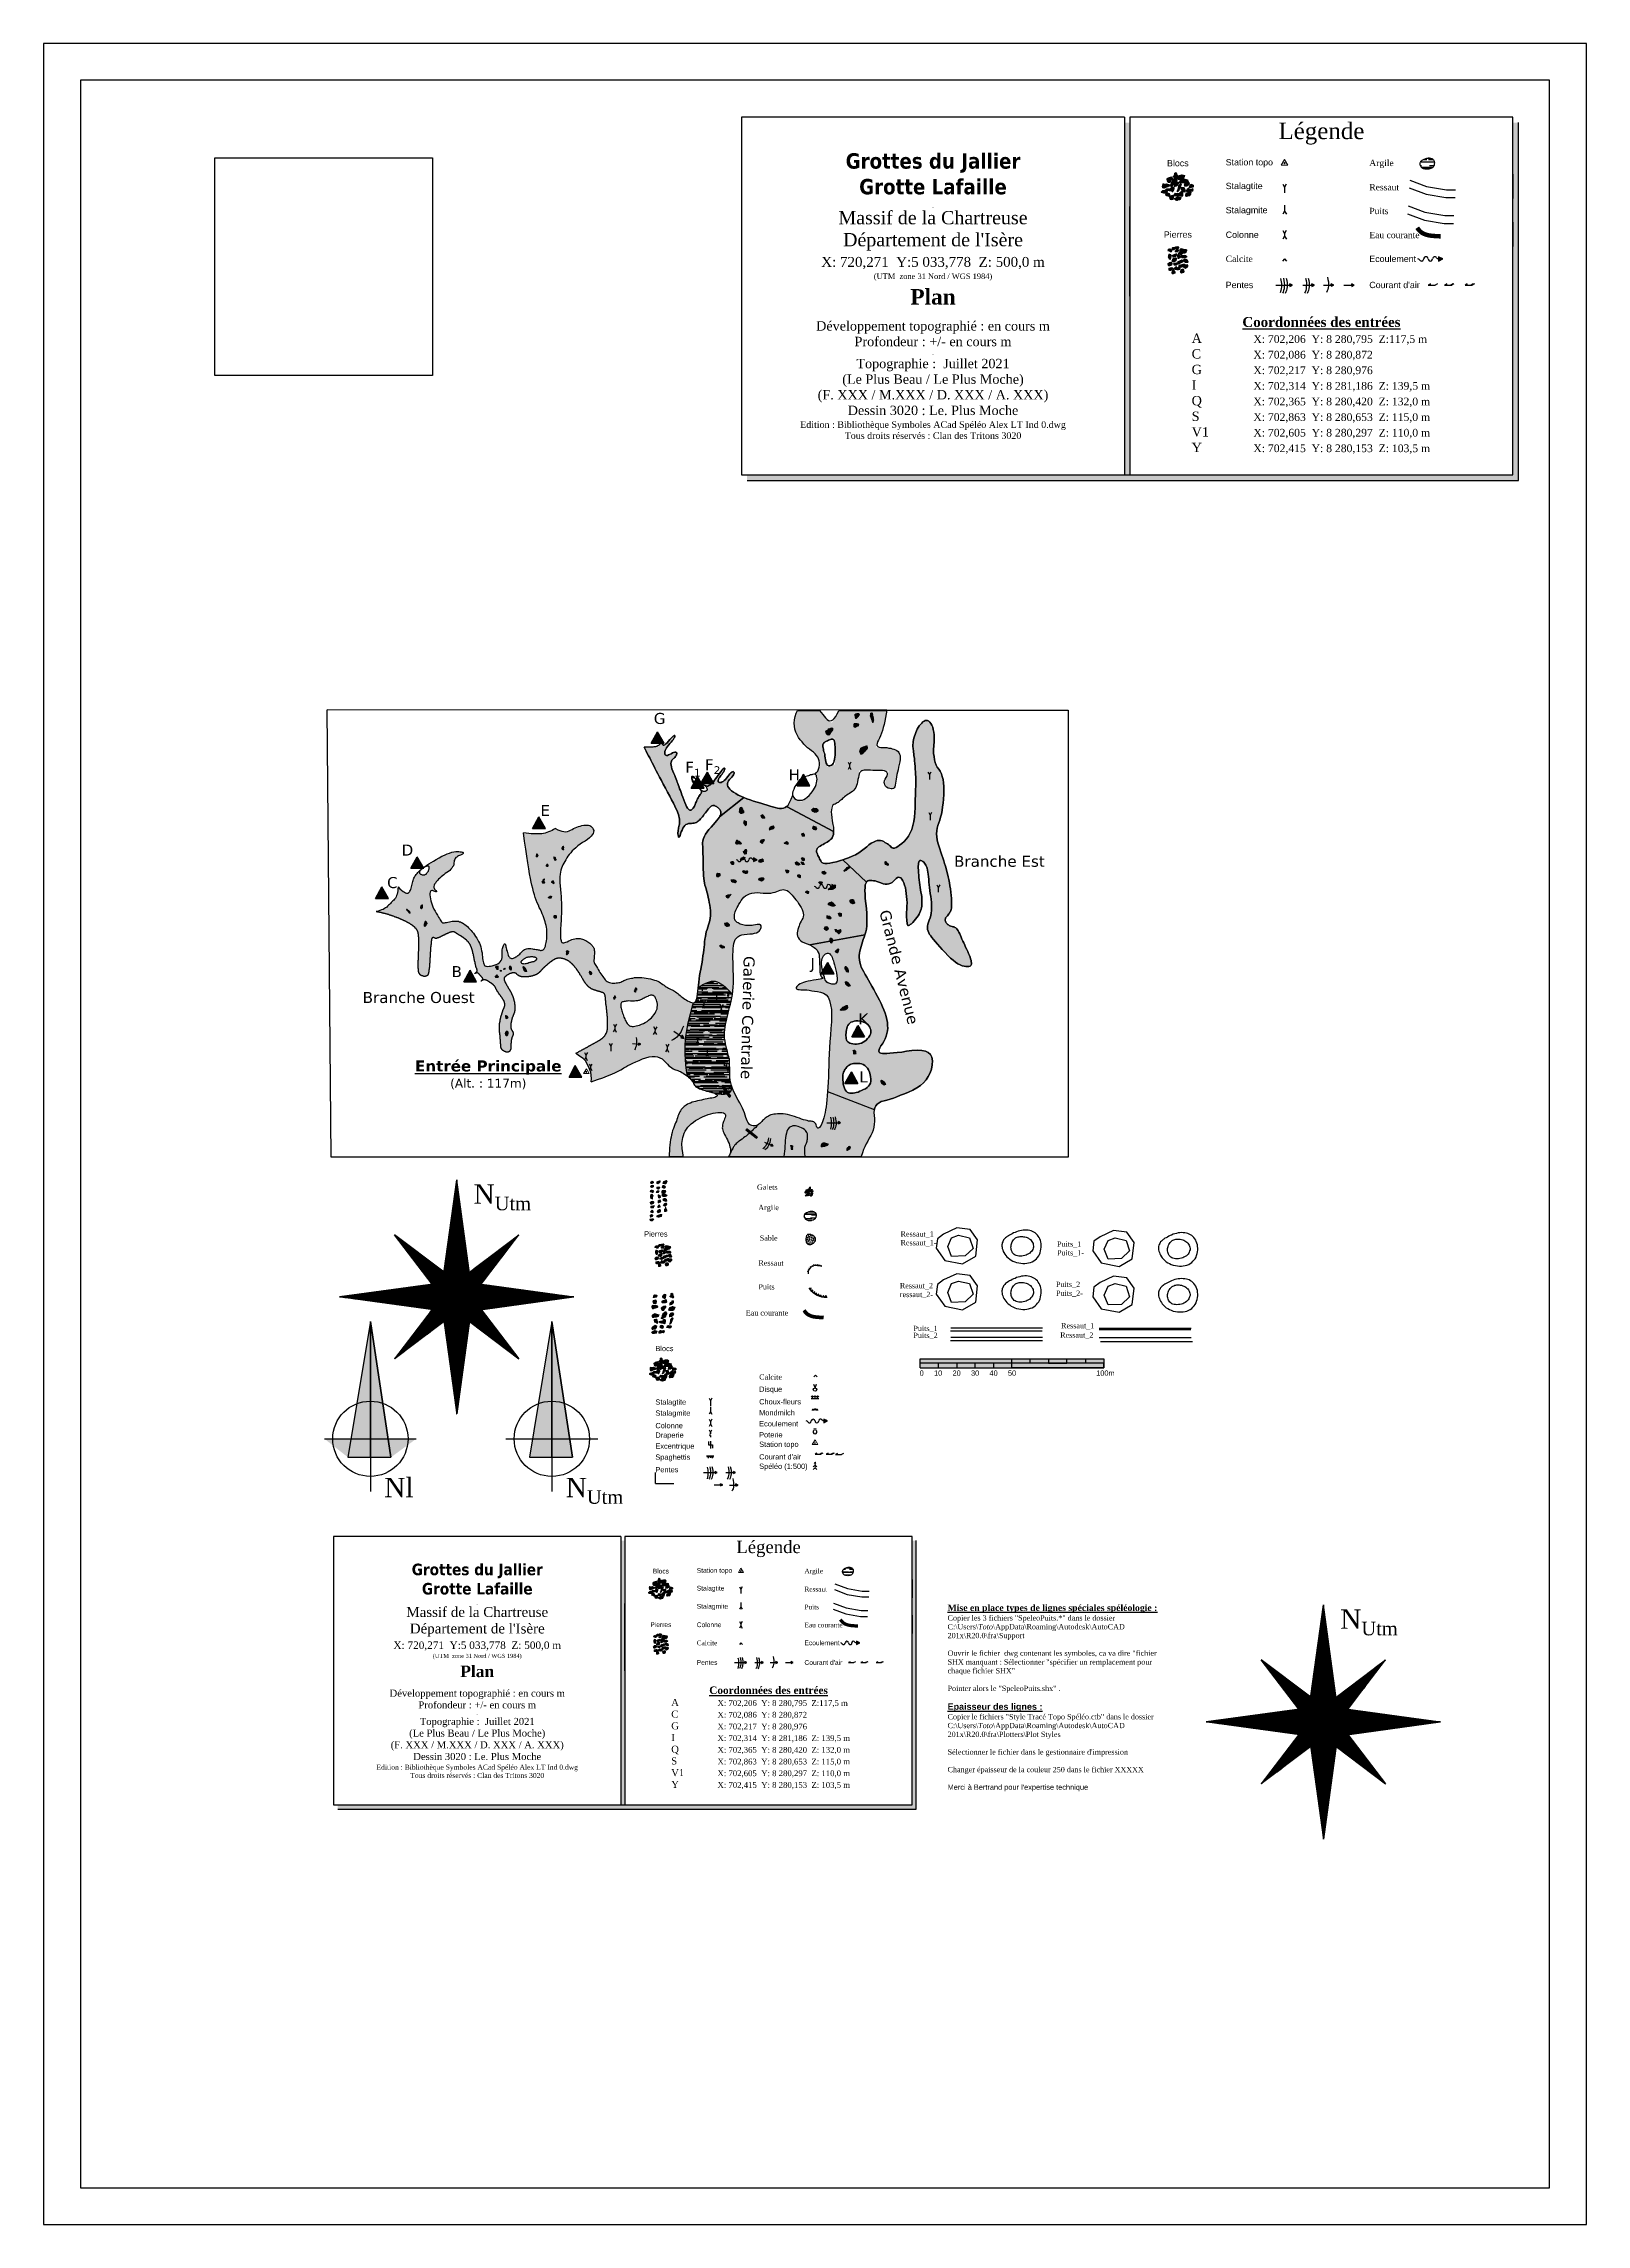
# Paper-space layout 'Tirage A4 Portrait' of a CAD drawing. Header units: metres, sheet in millimetres. Extents: x 0 to 210, y 0 to 297.
# The model-space entities are those that its viewports show. They can reach past a viewport. Long polylines and large blocks are cut down to what shows.
import ezdxf

# ---------------------------------------------------------------- set-up
doc = ezdxf.new("R2010")
doc.units = ezdxf.units.M
doc.header["$MEASUREMENT"] = 0
for name, color, linetype in [('Blocs - Actifs', 170, 'Continuous'), ('Blocs - Argiles', 32, 'Continuous'), ("Blocs - Courant d'air", 204, 'Continuous'), ('Blocs - Echelle', 250, 'Continuous'), ('Blocs - Pentes', 36, 'Continuous'), ('Blocs - Puits', 36, 'Continuous'), ('Blocs - Sables', 42, 'Continuous'), ('Blocs - Spéléothèmes Fond', 255, 'Continuous'), ('Espace Papier - Cadre Invisible', 7, 'Continuous'), ('Espace Papier - Cadre Visible', 250, 'Continuous'), ('Topo Dessin - Actifs', 170, 'Continuous'), ('Topo Dessin - Divers', 92, 'Continuous'), ('Topo Dessin - Entrées', 224, 'Continuous'), ('Topo Dessin - Fond', 254, 'Continuous'), ('Topo Dessin - Galeries', 10, 'Continuous'), ('Topo Dessin - Légendes Grosses', 176, 'Continuous'), ('Topo Dessin - Puits', 36, 'Continuous'), ('Topo Dessin - Sols', 32, 'Continuous'), ('Topo Dessin - Spéléothèmes', 26, 'Continuous')]:
    doc.layers.add(name, color=color, linetype=linetype)
doc.styles.add('PUITS', font='WINGDNG3.TTF')
doc.linetypes.add('PUITS_1', pattern='A,0.5,[138,SpeleoPuits.shx,S=1,R=0,X=-0.25,Y=0],0.5', length=1)
doc.linetypes.add('PUITS_1-', pattern='A,0.5,[139,SpeleoPuits.shx,S=1,R=0,X=0,Y=0],0.5', length=1)
doc.linetypes.add('PUITS_2', pattern='A,0.6,["p",PUITS,S=1,R=0,X=-0.4,Y=0],0.6', length=1.2)
doc.linetypes.add('PUITS_2-', pattern='A,0.6,["q",PUITS,S=1,R=0,X=-0.4,Y=-1],0.6', length=1.2)
doc.linetypes.add('RESSAUT_1', pattern='A,0.5,[136,SpeleoPuits.shx,S=1,R=0,X=0,Y=0],0.5', length=1)
doc.linetypes.add('RESSAUT_1-', pattern='A,0.5,[137,SpeleoPuits.shx,S=1,R=0,X=0,Y=0],0.5', length=1)
doc.linetypes.add('RESSAUT_2', pattern='A,1,[136,SpeleoPuits.shx,S=1,R=0,X=0,Y=0],1', length=2)
doc.linetypes.add('RESSAUT_2-', pattern='A,1,[137,SpeleoPuits.shx,S=1,R=0,X=0,Y=0],1', length=2)
picture_1 = doc.add_image_def('image1.jpg', size_in_pixel=(1674, 1674))

# ---------------------------------------------------------------- blocks, each defined once
blk = doc.blocks.new('Nord Utm 02')
h = blk.add_hatch()
h.set_pattern_fill('ANSI31', color=256)
h.paths.add_polyline_path([(0, 63.8), (0, 0), (7.7, 7.7)])
h.paths.add_polyline_path([(63.8, 0), (0, 0), (7.7, -7.7)])
h.paths.add_polyline_path([(0, 0), (-7.7, -7.7), (0, -63.8)])
h.paths.add_polyline_path([(-7.7, 7.7), (-63.8, 0), (0, 0)])
h = blk.add_hatch()
h.set_pattern_fill('ANSI31', color=255)
h.paths.add_polyline_path([(0, 63.8), (-7.7, 7.7), (0, 0)])
h.paths.add_polyline_path([(7.7, 7.7), (0, 0), (63.8, 0)])
h.paths.add_polyline_path([(7.7, -7.7), (0, 0), (0, -63.8)])
h.paths.add_polyline_path([(0, 0), (-63.8, 0), (-7.7, -7.7)])
h = blk.add_hatch()
h.set_pattern_fill('ANSI31', color=256)
h.paths.add_polyline_path([(33.8, 33.8), (7.7, 7.7), (13.4, 6.9)])
h.paths.add_polyline_path([(7.7, -7.7), (6.9, -13.4), (33.8, -33.8)])
h.paths.add_polyline_path([(-7.7, -7.7), (-13.4, -6.9), (-33.8, -33.8)])
h.paths.add_polyline_path([(-33.8, 33.8), (-7.7, 7.7), (-6.9, 13.4)])
h = blk.add_hatch()
h.set_pattern_fill('ANSI31', color=255)
h.paths.add_polyline_path([(33.8, 33.8), (6.9, 13.4), (7.7, 7.7)])
h.paths.add_polyline_path([(13.4, -6.9), (7.7, -7.7), (33.8, -33.8)])
h.paths.add_polyline_path([(-6.9, -13.4), (-7.7, -7.7), (-33.8, -33.8)])
h.paths.add_polyline_path([(-33.8, 33.8), (-13.4, 6.9), (-7.7, 7.7)])
for p, q in [((-33.2, -33.2), (33.2, 33.2)), ((33.2, -33.2), (-33.2, 33.2)), ((0, -35.3), (0, 35.3)), ((0, 0), (-10.1, 0)), ((-5.4, 5.4), (0, 0)), ((0, 10.1), (0, 0)), ((5.4, 5.4), (0, 0)), ((0, 0), (0, -10.1)), ((10.1, 0), (0, 0)), ((35.3, 0), (-35.3, 0)), ((0, 0), (-5.4, -5.4)), ((0, 0), (5.4, -5.4))]:
    blk.add_line(p, q)
for points in [[(0, 0), (-7.7, 7.7), (0, 63.8), (0, 0)], [(0, 0), (7.7, 7.7), (0, 63.8), (0, 0)], [(-7.7, 7.7), (-6.9, 13.4), (-33.8, 33.8), (-7.7, 7.7)], [(-7.7, 7.7), (-13.4, 6.9), (-33.8, 33.8), (-7.7, 7.7)], [(7.7, 7.7), (6.9, 13.4), (33.8, 33.8), (7.7, 7.7)], [(0, 0), (-7.7, 7.7), (-63.8, 0), (0, 0)], [(0, 0), (-7.7, -7.7), (-63.8, 0), (0, 0)], [(0, 0), (-7.7, -7.7), (0, -63.8), (0, 0)], [(0, 0), (7.7, 7.7), (63.8, 0), (0, 0)], [(0, 0), (7.7, -7.7), (0, -63.8), (0, 0)], [(-7.7, -7.7), (-13.4, -6.9), (-33.8, -33.8), (-7.7, -7.7)], [(-7.7, -7.7), (-6.9, -13.4), (-33.8, -33.8), (-7.7, -7.7)], [(7.7, -7.7), (6.9, -13.4), (33.8, -33.8), (7.7, -7.7)], [(7.7, -7.7), (13.4, -6.9), (33.8, -33.8), (7.7, -7.7)]]:
    blk.add_lwpolyline(points)
for points in [[(7.7, 7.7), (13.4, 6.9), (33.8, 33.8), (7.7, 7.7)], [(0, 0), (7.7, -7.7), (63.8, 0), (0, 0)]]:
    blk.add_lwpolyline(points, close=True)
at = {"layer": 'Blocs - Echelle'}
for p, q in [((0, 63.8), (0, -28.7)), ((0, -10.1), (0, 63.8)), ((-33.8, 33.8), (15.2, -15.2)), ((5.4, -5.4), (-33.8, 33.8)), ((-13.3, -13.3), (13.3, 13.3)), ((-25, 0), (25, 0))]:
    blk.add_line(p, q, dxfattribs=at)
at = {"layer": 'Blocs - Echelle', "insert": (9.2, 61.3), "char_height": 10.537, "width": 44.187, "attachment_point": 1}
blk.add_mtext('\\A1;{\\fTimes New Roman|b0|i0|c0|p18;N\\H0.7x;\\S^ Utm;}', dxfattribs=at)
blk = doc.blocks.new('*U117')
at = {"layer": 'Topo Dessin - Spéléothèmes'}
h = blk.add_hatch(color=255, dxfattribs=at)
h.dxf.hatch_style = 2
edge = h.paths.add_edge_path()
edge.add_spline(control_points=[(0.31, 1.06), (-0.01, 0.95), (-0.33, 0.74), (-0.65, 0.31), (-0.97, -0.12), (-1.08, -0.12), (-0.97, -0.44), (-0.86, -0.76), (-0.86, -1.08), (-0.54, -1.19), (-0.22, -1.3), (0.2, -1.3), (0.2, -1.3), (0.2, -1.3), (0.63, -1.4), (0.63, -0.87), (0.63, -0.33), (0.63, -0.23), (0.74, 0.1), (0.85, 0.42), (0.85, 0.84), (0.85, 0.84), (0.85, 0.84), (0.31, 1.06), (0.31, 1.06)], knot_values=[0, 0, 0, 0, 1, 1, 1, 2, 2, 2, 3, 3, 3, 4, 4, 4, 5, 5, 5, 6, 6, 6, 7, 7, 7, 8, 8, 8, 8], degree=3, periodic=0)
at = {"layer": 'Topo Dessin - Spéléothèmes', "lineweight": 5}
blk.add_lwpolyline([(-0.97, -0.44), (0.69, -0.05), (0.31, 1.06)], dxfattribs=at)
at = {"layer": 'Topo Dessin - Spéléothèmes', "lineweight": 9}
blk.add_open_spline([(0.31, 1.06), (-0.01, 0.95), (-0.33, 0.74), (-0.65, 0.31), (-0.97, -0.12), (-1.08, -0.12), (-0.97, -0.44), (-0.86, -0.76), (-0.86, -1.08), (-0.54, -1.19), (-0.22, -1.3), (0.2, -1.3), (0.2, -1.3), (0.2, -1.3), (0.63, -1.4), (0.63, -0.87), (0.63, -0.33), (0.63, -0.23), (0.74, 0.1), (0.85, 0.42), (0.85, 0.84), (0.85, 0.84), (0.85, 0.84), (0.31, 1.06), (0.31, 1.06)], degree=3, knots=[0, 0, 0, 0, 1, 1, 1, 2, 2, 2, 3, 3, 3, 4, 4, 4, 5, 5, 5, 6, 6, 6, 7, 7, 7, 8, 8, 8, 8], dxfattribs=at)
blk = doc.blocks.new('*U118')
at = {"layer": 'Topo Dessin - Spéléothèmes'}
h = blk.add_hatch(color=255, dxfattribs=at)
h.dxf.hatch_style = 2
edge = h.paths.add_edge_path()
edge.add_spline(control_points=[(-0.64, 0.86), (-0.64, 0.86), (-1.18, 0.86), (-1.07, 0.43), (-0.96, 0), (-0.75, -0.75), (-0.75, -0.75), (-0.75, -0.75), (-0.11, -0.96), (-0.11, -0.96), (-0.11, -0.96), (0.64, -0.75), (0.64, -0.75), (0.64, -0.75), (0.96, 0.32), (0.96, 0.32), (0.96, 0.32), (0.75, 0.96), (0.75, 0.96), (0.75, 0.96), (0.11, 1.18), (0.11, 1.18), (0.11, 1.18), (-0.64, 0.86), (-0.64, 0.86)], knot_values=[0, 0, 0, 0, 1, 1, 1, 2, 2, 2, 3, 3, 3, 4, 4, 4, 5, 5, 5, 6, 6, 6, 7, 7, 7, 8, 8, 8, 8], degree=3, periodic=0)
at = {"layer": 'Topo Dessin - Spéléothèmes', "lineweight": 5}
blk.add_lwpolyline([(-0.96, 0.75), (0, 0), (0.96, 0.32)], dxfattribs=at)
at = {"layer": 'Topo Dessin - Spéléothèmes', "lineweight": 9}
blk.add_open_spline([(-0.64, 0.86), (-0.64, 0.86), (-1.18, 0.86), (-1.07, 0.43), (-0.96, 0), (-0.75, -0.75), (-0.75, -0.75), (-0.75, -0.75), (-0.11, -0.96), (-0.11, -0.96), (-0.11, -0.96), (0.64, -0.75), (0.64, -0.75), (0.64, -0.75), (0.96, 0.32), (0.96, 0.32), (0.96, 0.32), (0.75, 0.96), (0.75, 0.96), (0.75, 0.96), (0.11, 1.18), (0.11, 1.18), (0.11, 1.18), (-0.64, 0.86), (-0.64, 0.86)], degree=3, knots=[0, 0, 0, 0, 1, 1, 1, 2, 2, 2, 3, 3, 3, 4, 4, 4, 5, 5, 5, 6, 6, 6, 7, 7, 7, 8, 8, 8, 8], dxfattribs=at)
blk = doc.blocks.new('*U119')
at = {"layer": 'Topo Dessin - Spéléothèmes'}
h = blk.add_hatch(color=255, dxfattribs=at)
h.dxf.hatch_style = 2
edge = h.paths.add_edge_path()
edge.add_spline(control_points=[(-0.43, 0.75), (-0.86, 0.86), (-1.39, 1.28), (-1.5, 0.32), (-1.6, -0.64), (-1.39, -0.96), (-0.96, -1.07), (-0.53, -1.18), (-0.64, -0.96), (-0.21, -0.86), (0.21, -0.75), (0.21, -0.53), (0.54, -0.53), (0.86, -0.53), (1.07, -0.43), (1.39, -0.21), (1.71, 0), (1.71, 0.32), (1.71, 0.32), (1.71, 0.32), (1.39, 0.75), (0.96, 0.75), (0.54, 0.75), (0.21, 0.96), (0.21, 0.96), (0.21, 0.96), (-0.43, 0.75), (-0.43, 0.75)], knot_values=[0, 0, 0, 0, 1, 1, 1, 2, 2, 2, 3, 3, 3, 4, 4, 4, 5, 5, 5, 6, 6, 6, 7, 7, 7, 8, 8, 8, 9, 9, 9, 9], degree=3, periodic=0)
at = {"layer": 'Topo Dessin - Spéléothèmes', "lineweight": 5}
for points in [[(-1.34, 0.82), (-0.86, -0.11), (0, 0), (0.96, 0.32), (1.71, 0.32)], [(-0.86, -0.11), (-0.75, -0.75), (-0.96, -1.07)]]:
    blk.add_lwpolyline(points, dxfattribs=at)
at = {"layer": 'Topo Dessin - Spéléothèmes', "lineweight": 9}
blk.add_open_spline([(-0.43, 0.75), (-0.86, 0.86), (-1.39, 1.28), (-1.5, 0.32), (-1.6, -0.64), (-1.39, -0.96), (-0.96, -1.07), (-0.53, -1.18), (-0.64, -0.96), (-0.21, -0.86), (0.21, -0.75), (0.21, -0.53), (0.54, -0.53), (0.86, -0.53), (1.07, -0.43), (1.39, -0.21), (1.71, 0), (1.71, 0.32), (1.71, 0.32), (1.71, 0.32), (1.39, 0.75), (0.96, 0.75), (0.54, 0.75), (0.21, 0.96), (0.21, 0.96), (0.21, 0.96), (-0.43, 0.75), (-0.43, 0.75)], degree=3, knots=[0, 0, 0, 0, 1, 1, 1, 2, 2, 2, 3, 3, 3, 4, 4, 4, 5, 5, 5, 6, 6, 6, 7, 7, 7, 8, 8, 8, 9, 9, 9, 9], dxfattribs=at)
blk = doc.blocks.new('block 521')
at = {"layer": 'Topo Dessin - Spéléothèmes'}
h = blk.add_hatch(color=255, dxfattribs=at)
h.dxf.hatch_style = 2
edge = h.paths.add_edge_path()
edge.add_spline(control_points=[(0, 0.32), (-0.75, 0.54), (-0.75, 0.86), (-1.07, 0.64), (-1.39, 0.43), (-1.39, 0.43), (-1.6, 0.11), (-1.82, -0.21), (-1.82, -0.11), (-1.82, -0.53), (-1.82, -0.96), (-1.71, -0.75), (-1.28, -0.86), (-0.86, -0.96), (-0.64, -0.64), (-0.32, -0.64), (0, -0.64), (0, -0.43), (0.32, -0.53), (0.64, -0.64), (1.07, -0.64), (1.07, -0.64), (1.07, -0.64), (1.28, 0), (1.28, 0), (1.28, 0), (1.18, 0.54), (1.18, 0.54), (1.18, 0.54), (1.07, 0.64), (0.75, 0.54), (0.43, 0.43), (0, 0.32), (0, 0.32)], knot_values=[0, 0, 0, 0, 1, 1, 1, 2, 2, 2, 3, 3, 3, 4, 4, 4, 5, 5, 5, 6, 6, 6, 7, 7, 7, 8, 8, 8, 9, 9, 9, 10, 10, 10, 11, 11, 11, 11], degree=3, periodic=0)
at = {"layer": 'Topo Dessin - Spéléothèmes', "lineweight": 5}
for points in [[(-1.07, 0.64), (-0.86, -0.21), (0, 0), (0.75, 0), (1.28, 0)], [(-0.86, -0.21), (-1.28, -0.86)]]:
    blk.add_lwpolyline(points, dxfattribs=at)
at = {"layer": 'Topo Dessin - Spéléothèmes', "lineweight": 9}
blk.add_open_spline([(0, 0.32), (-0.75, 0.54), (-0.75, 0.86), (-1.07, 0.64), (-1.39, 0.43), (-1.39, 0.43), (-1.6, 0.11), (-1.82, -0.21), (-1.82, -0.11), (-1.82, -0.53), (-1.82, -0.96), (-1.71, -0.75), (-1.28, -0.86), (-0.86, -0.96), (-0.64, -0.64), (-0.32, -0.64), (0, -0.64), (0, -0.43), (0.32, -0.53), (0.64, -0.64), (1.07, -0.64), (1.07, -0.64), (1.07, -0.64), (1.28, 0), (1.28, 0), (1.28, 0), (1.18, 0.54), (1.18, 0.54), (1.18, 0.54), (1.07, 0.64), (0.75, 0.54), (0.43, 0.43), (0, 0.32), (0, 0.32)], degree=3, knots=[0, 0, 0, 0, 1, 1, 1, 2, 2, 2, 3, 3, 3, 4, 4, 4, 5, 5, 5, 6, 6, 6, 7, 7, 7, 8, 8, 8, 9, 9, 9, 10, 10, 10, 11, 11, 11, 11], dxfattribs=at)
blk = doc.blocks.new('*U120')
at = {"layer": 'Topo Dessin - Spéléothèmes'}
h = blk.add_hatch(color=255, dxfattribs=at)
h.dxf.hatch_style = 2
edge = h.paths.add_edge_path()
edge.add_spline(control_points=[(-0.11, 1.18), (-0.53, 0.75), (-1.07, 0.53), (-1.18, 0.11), (-1.28, -0.32), (-1.28, -0.32), (-1.28, -0.64), (-1.28, -0.96), (-1.18, -1.07), (-0.53, -0.96), (0.11, -0.86), (0.86, -0.75), (0.86, -0.75), (0.86, -0.75), (1.39, -0.53), (1.71, -0.53), (2.03, -0.53), (2.25, -0.21), (2.25, -0.21), (2.25, -0.21), (2.57, 0.43), (2.57, 0.43), (2.57, 0.43), (2.25, 0.75), (1.82, 0.75), (1.39, 0.75), (1.18, 1.07), (0.75, 1.07), (0.32, 1.07), (-0.11, 1.18), (-0.11, 1.18)], knot_values=[0, 0, 0, 0, 1, 1, 1, 2, 2, 2, 3, 3, 3, 4, 4, 4, 5, 5, 5, 6, 6, 6, 7, 7, 7, 8, 8, 8, 9, 9, 9, 10, 10, 10, 10], degree=3, periodic=0)
at = {"layer": 'Topo Dessin - Spéléothèmes', "lineweight": 5}
for points in [[(0, 0), (-0.53, -0.96)], [(-0.11, 1.18), (0, 0), (1.07, 0.11), (1.93, 0.32), (2.57, 0.43)]]:
    blk.add_lwpolyline(points, dxfattribs=at)
at = {"layer": 'Topo Dessin - Spéléothèmes', "lineweight": 9}
blk.add_open_spline([(-0.11, 1.18), (-0.53, 0.75), (-1.07, 0.53), (-1.18, 0.11), (-1.28, -0.32), (-1.28, -0.32), (-1.28, -0.64), (-1.28, -0.96), (-1.18, -1.07), (-0.53, -0.96), (0.11, -0.86), (0.86, -0.75), (0.86, -0.75), (0.86, -0.75), (1.39, -0.53), (1.71, -0.53), (2.03, -0.53), (2.25, -0.21), (2.25, -0.21), (2.25, -0.21), (2.57, 0.43), (2.57, 0.43), (2.57, 0.43), (2.25, 0.75), (1.82, 0.75), (1.39, 0.75), (1.18, 1.07), (0.75, 1.07), (0.32, 1.07), (-0.11, 1.18), (-0.11, 1.18)], degree=3, knots=[0, 0, 0, 0, 1, 1, 1, 2, 2, 2, 3, 3, 3, 4, 4, 4, 5, 5, 5, 6, 6, 6, 7, 7, 7, 8, 8, 8, 9, 9, 9, 10, 10, 10, 10], dxfattribs=at)
blk = doc.blocks.new('*U121')
at = {"layer": 'Topo Dessin - Spéléothèmes'}
h = blk.add_hatch(color=255, dxfattribs=at)
h.dxf.hatch_style = 2
edge = h.paths.add_edge_path()
edge.add_spline(control_points=[(0.46, 1.38), (0.46, 1.38), (-0.39, 0.74), (-0.39, 0.31), (-0.39, -0.12), (-0.71, -0.97), (-0.71, -0.97), (-0.71, -0.97), (-0.93, -1.72), (-0.93, -1.72), (-0.93, -1.72), (-1.14, -2.26), (-0.82, -2.15), (-0.5, -2.04), (-0.07, -1.4), (-0.07, -1.4), (-0.07, -1.4), (0.03, -1.08), (0.25, -0.76), (0.46, -0.44), (0.57, 0.2), (0.57, 0.2), (0.57, 0.2), (0.89, 0.52), (1, 0.95), (1.1, 1.38), (0.46, 1.38), (0.46, 1.38)], knot_values=[0, 0, 0, 0, 1, 1, 1, 2, 2, 2, 3, 3, 3, 4, 4, 4, 5, 5, 5, 6, 6, 6, 7, 7, 7, 8, 8, 8, 9, 9, 9, 9], degree=3, periodic=0)
at = {"layer": 'Topo Dessin - Spéléothèmes', "lineweight": 5}
blk.add_lwpolyline([(-0.57, -0.56), (0.5, -0.1), (0.46, 1.38)], dxfattribs=at)
at = {"layer": 'Topo Dessin - Spéléothèmes', "lineweight": 9}
blk.add_open_spline([(0.46, 1.38), (0.46, 1.38), (-0.39, 0.74), (-0.39, 0.31), (-0.39, -0.12), (-0.71, -0.97), (-0.71, -0.97), (-0.71, -0.97), (-0.93, -1.72), (-0.93, -1.72), (-0.93, -1.72), (-1.14, -2.26), (-0.82, -2.15), (-0.5, -2.04), (-0.07, -1.4), (-0.07, -1.4), (-0.07, -1.4), (0.03, -1.08), (0.25, -0.76), (0.46, -0.44), (0.57, 0.2), (0.57, 0.2), (0.57, 0.2), (0.89, 0.52), (1, 0.95), (1.1, 1.38), (0.46, 1.38), (0.46, 1.38)], degree=3, knots=[0, 0, 0, 0, 1, 1, 1, 2, 2, 2, 3, 3, 3, 4, 4, 4, 5, 5, 5, 6, 6, 6, 7, 7, 7, 8, 8, 8, 9, 9, 9, 9], dxfattribs=at)
blk = doc.blocks.new('*U122')
at = {"layer": 'Topo Dessin - Spéléothèmes'}
h = blk.add_hatch(color=255, dxfattribs=at)
h.dxf.hatch_style = 2
edge = h.paths.add_edge_path()
edge.add_spline(control_points=[(-0.95, 0.96), (-0.95, 0.96), (-1.17, 0.11), (-0.74, -0.21), (-0.31, -0.54), (-0.81, -0.46), (-0.31, -0.54), (0.44, -0.96), (0.76, -1.18), (0.76, -1.18), (0.76, -1.18), (1.08, -0.96), (0.97, -0.54), (0.87, -0.11), (1.08, -0.54), (0.87, -0.11), (0.65, 0.32), (0.44, 1.07), (0.44, 1.07), (0.44, 1.07), (-0.1, 1.07), (-0.1, 1.07), (-0.1, 1.07), (-0.95, 0.96), (-0.95, 0.96)], knot_values=[0, 0, 0, 0, 1, 1, 1, 2, 2, 2, 3, 3, 3, 4, 4, 4, 5, 5, 5, 6, 6, 6, 7, 7, 7, 8, 8, 8, 8], degree=3, periodic=0)
at = {"layer": 'Topo Dessin - Spéléothèmes', "lineweight": 5}
for points in [[(-0.95, 0.96), (0.23, 0.21), (0.87, -0.11)], [(0.87, -0.11), (0.23, -0.86)]]:
    blk.add_lwpolyline(points, dxfattribs=at)
at = {"layer": 'Topo Dessin - Spéléothèmes', "lineweight": 9}
blk.add_open_spline([(-0.95, 0.96), (-0.95, 0.96), (-1.17, 0.11), (-0.74, -0.21), (-0.31, -0.54), (-0.81, -0.46), (-0.31, -0.54), (0.44, -0.96), (0.76, -1.18), (0.76, -1.18), (0.76, -1.18), (1.08, -0.96), (0.97, -0.54), (0.87, -0.11), (1.08, -0.54), (0.87, -0.11), (0.65, 0.32), (0.44, 1.07), (0.44, 1.07), (0.44, 1.07), (-0.1, 1.07), (-0.1, 1.07), (-0.1, 1.07), (-0.95, 0.96), (-0.95, 0.96)], degree=3, knots=[0, 0, 0, 0, 1, 1, 1, 2, 2, 2, 3, 3, 3, 4, 4, 4, 5, 5, 5, 6, 6, 6, 7, 7, 7, 8, 8, 8, 8], dxfattribs=at)
blk = doc.blocks.new('*U123')
at = {"layer": 'Topo Dessin - Spéléothèmes'}
h = blk.add_hatch(color=255, dxfattribs=at)
h.dxf.hatch_style = 2
edge = h.paths.add_edge_path()
edge.add_spline(control_points=[(-0.35, 1.04), (-0.35, 1.04), (-0.99, 0.4), (-1.1, 0.08), (-1.2, -0.24), (-1.2, -0.89), (-1.2, -0.89), (-1.2, -0.89), (-1.63, -1.53), (-1.63, -1.53), (-1.63, -1.53), (-1.74, -1.85), (-1.74, -1.85), (-1.74, -1.85), (-1.1, -1.95), (-1.1, -1.95), (-1.1, -1.95), (-0.24, -1.42), (-0.24, -1.42), (-0.24, -1.42), (0.29, -1.1), (0.29, -1.1), (0.29, -1.1), (0.62, -0.99), (0.83, -0.56), (1.04, -0.14), (1.47, 0.61), (1.47, 0.61), (1.47, 0.61), (1.36, 1.04), (1.36, 1.04), (1.36, 1.04), (1.04, 1.57), (1.04, 1.57), (1.04, 1.57), (1.28, 1.98), (0.85, 1.87), (0.42, 1.77), (0.72, 2.11), (0.19, 1.57), (-0.35, 1.04), (-0.35, 1.04), (-0.35, 1.04)], knot_values=[0, 0, 0, 0, 1, 1, 1, 2, 2, 2, 3, 3, 3, 4, 4, 4, 5, 5, 5, 6, 6, 6, 7, 7, 7, 8, 8, 8, 9, 9, 9, 10, 10, 10, 11, 11, 11, 12, 12, 12, 13, 13, 13, 14, 14, 14, 14], degree=3, periodic=0)
at = {"layer": 'Topo Dessin - Spéléothèmes', "lineweight": 5}
blk.add_lwpolyline([(1.04, 1.57), (0.94, 0.72), (0.83, -0.56), (-0.03, -0.78), (-0.78, -0.89), (-1.2, -0.89)], dxfattribs=at)
at = {"layer": 'Topo Dessin - Spéléothèmes', "lineweight": 9}
blk.add_open_spline([(-0.35, 1.04), (-0.35, 1.04), (-0.99, 0.4), (-1.1, 0.08), (-1.2, -0.24), (-1.2, -0.89), (-1.2, -0.89), (-1.2, -0.89), (-1.63, -1.53), (-1.63, -1.53), (-1.63, -1.53), (-1.74, -1.85), (-1.74, -1.85), (-1.74, -1.85), (-1.1, -1.95), (-1.1, -1.95), (-1.1, -1.95), (-0.24, -1.42), (-0.24, -1.42), (-0.24, -1.42), (0.29, -1.1), (0.29, -1.1), (0.29, -1.1), (0.62, -0.99), (0.83, -0.56), (1.04, -0.14), (1.47, 0.61), (1.47, 0.61), (1.47, 0.61), (1.36, 1.04), (1.36, 1.04), (1.36, 1.04), (1.04, 1.57), (1.04, 1.57), (1.04, 1.57), (1.28, 1.98), (0.85, 1.87), (0.42, 1.77), (0.72, 2.11), (0.19, 1.57), (-0.35, 1.04), (-0.35, 1.04), (-0.35, 1.04)], degree=3, knots=[0, 0, 0, 0, 1, 1, 1, 2, 2, 2, 3, 3, 3, 4, 4, 4, 5, 5, 5, 6, 6, 6, 7, 7, 7, 8, 8, 8, 9, 9, 9, 10, 10, 10, 11, 11, 11, 12, 12, 12, 13, 13, 13, 14, 14, 14, 14], dxfattribs=at)
blk = doc.blocks.new('*U124')
at = {"layer": 'Topo Dessin - Spéléothèmes'}
h = blk.add_hatch(color=255, dxfattribs=at)
h.dxf.hatch_style = 2
edge = h.paths.add_edge_path()
edge.add_spline(control_points=[(-0.21, 0.75), (-0.21, 0.75), (-0.86, 0.32), (-0.86, 0.32), (-0.86, 0.32), (-0.96, -0.11), (-0.75, -0.53), (-0.53, -0.96), (-0.21, -1.28), (-0.21, -1.28), (-0.21, -1.28), (0.53, -1.28), (0.53, -1.28), (0.53, -1.28), (1.07, -0.21), (1.07, -0.21), (1.07, -0.21), (1.71, 0.11), (1.6, 0.53), (1.5, 0.96), (1.6, 1.28), (1.28, 1.28), (0.96, 1.28), (0.11, 0.86), (0.11, 0.86), (0.11, 0.86), (-0.21, 0.75), (-0.21, 0.75)], knot_values=[0, 0, 0, 0, 1, 1, 1, 2, 2, 2, 3, 3, 3, 4, 4, 4, 5, 5, 5, 6, 6, 6, 7, 7, 7, 8, 8, 8, 9, 9, 9, 9], degree=3, periodic=0)
at = {"layer": 'Topo Dessin - Spéléothèmes', "lineweight": 5}
for points in [[(-0.86, 0.32), (0, 0), (0.86, 0.43), (1.6, 0.53)], [(0, 0), (0.32, -0.53), (0.53, -1.28)]]:
    blk.add_lwpolyline(points, dxfattribs=at)
at = {"layer": 'Topo Dessin - Spéléothèmes', "lineweight": 9}
blk.add_open_spline([(-0.21, 0.75), (-0.21, 0.75), (-0.86, 0.32), (-0.86, 0.32), (-0.86, 0.32), (-0.96, -0.11), (-0.75, -0.53), (-0.53, -0.96), (-0.21, -1.28), (-0.21, -1.28), (-0.21, -1.28), (0.53, -1.28), (0.53, -1.28), (0.53, -1.28), (1.07, -0.21), (1.07, -0.21), (1.07, -0.21), (1.71, 0.11), (1.6, 0.53), (1.5, 0.96), (1.6, 1.28), (1.28, 1.28), (0.96, 1.28), (0.11, 0.86), (0.11, 0.86), (0.11, 0.86), (-0.21, 0.75), (-0.21, 0.75)], degree=3, knots=[0, 0, 0, 0, 1, 1, 1, 2, 2, 2, 3, 3, 3, 4, 4, 4, 5, 5, 5, 6, 6, 6, 7, 7, 7, 8, 8, 8, 9, 9, 9, 9], dxfattribs=at)
blk = doc.blocks.new('*U125')
at = {"layer": 'Topo Dessin - Spéléothèmes'}
h = blk.add_hatch(color=255, dxfattribs=at)
h.dxf.hatch_style = 2
edge = h.paths.add_edge_path()
edge.add_spline(control_points=[(-0.3, 0.8), (-0.3, 0.8), (-0.73, 0.48), (-1.05, 0.16), (-1.37, -0.17), (-1.26, -0.59), (-1.26, -0.59), (-1.26, -0.59), (-0.94, -1.13), (-0.94, -1.13), (-0.94, -1.13), (0.56, -0.81), (0.56, -0.81), (0.56, -0.81), (1.2, 0.05), (1.2, 0.05), (1.2, 0.05), (1.41, 0.91), (1.41, 0.91), (1.41, 0.91), (0.56, 1.23), (0.56, 1.23), (0.56, 1.23), (-0.3, 0.8), (-0.3, 0.8)], knot_values=[0, 0, 0, 0, 1, 1, 1, 2, 2, 2, 3, 3, 3, 4, 4, 4, 5, 5, 5, 6, 6, 6, 7, 7, 7, 8, 8, 8, 8], degree=3, periodic=0)
at = {"layer": 'Topo Dessin - Spéléothèmes', "lineweight": 5}
blk.add_lwpolyline([(0.56, 1.23), (0.34, 0.16), (-0.19, -0.49), (-0.94, -1.13)], dxfattribs=at)
at = {"layer": 'Topo Dessin - Spéléothèmes', "lineweight": 9}
blk.add_open_spline([(-0.3, 0.8), (-0.3, 0.8), (-0.73, 0.48), (-1.05, 0.16), (-1.37, -0.17), (-1.26, -0.59), (-1.26, -0.59), (-1.26, -0.59), (-0.94, -1.13), (-0.94, -1.13), (-0.94, -1.13), (0.56, -0.81), (0.56, -0.81), (0.56, -0.81), (1.2, 0.05), (1.2, 0.05), (1.2, 0.05), (1.41, 0.91), (1.41, 0.91), (1.41, 0.91), (0.56, 1.23), (0.56, 1.23), (0.56, 1.23), (-0.3, 0.8), (-0.3, 0.8)], degree=3, knots=[0, 0, 0, 0, 1, 1, 1, 2, 2, 2, 3, 3, 3, 4, 4, 4, 5, 5, 5, 6, 6, 6, 7, 7, 7, 8, 8, 8, 8], dxfattribs=at)
blk = doc.blocks.new('*U126')
at = {"layer": 'Topo Dessin - Spéléothèmes'}
h = blk.add_hatch(color=255, dxfattribs=at)
h.dxf.hatch_style = 2
edge = h.paths.add_edge_path()
edge.add_spline(control_points=[(-0.12, 1.18), (-0.12, 1.18), (-0.44, 0.86), (-0.76, 0.43), (-1.08, 0), (-1.19, 0), (-1.19, -0.32), (-1.19, -0.64), (-0.98, -1.07), (-0.98, -1.07), (-0.98, -1.07), (-0.02, -0.85), (-0.02, -0.85), (-0.02, -0.85), (0.63, -0.42), (0.63, -0.42), (0.63, -0.42), (1.16, 0.33), (1.16, 0.33), (1.16, 0.33), (0.63, 1.18), (0.63, 1.18), (0.63, 1.18), (-0.12, 1.18), (-0.12, 1.18)], knot_values=[0, 0, 0, 0, 1, 1, 1, 2, 2, 2, 3, 3, 3, 4, 4, 4, 5, 5, 5, 6, 6, 6, 7, 7, 7, 8, 8, 8, 8], degree=3, periodic=0)
at = {"layer": 'Topo Dessin - Spéléothèmes', "lineweight": 5}
blk.add_lwpolyline([(-0.12, 1.18), (0.63, -0.42)], dxfattribs=at)
at = {"layer": 'Topo Dessin - Spéléothèmes', "lineweight": 9}
blk.add_open_spline([(-0.12, 1.18), (-0.12, 1.18), (-0.44, 0.86), (-0.76, 0.43), (-1.08, 0), (-1.19, 0), (-1.19, -0.32), (-1.19, -0.64), (-0.98, -1.07), (-0.98, -1.07), (-0.98, -1.07), (-0.02, -0.85), (-0.02, -0.85), (-0.02, -0.85), (0.63, -0.42), (0.63, -0.42), (0.63, -0.42), (1.16, 0.33), (1.16, 0.33), (1.16, 0.33), (0.63, 1.18), (0.63, 1.18), (0.63, 1.18), (-0.12, 1.18), (-0.12, 1.18)], degree=3, knots=[0, 0, 0, 0, 1, 1, 1, 2, 2, 2, 3, 3, 3, 4, 4, 4, 5, 5, 5, 6, 6, 6, 7, 7, 7, 8, 8, 8, 8], dxfattribs=at)
blk = doc.blocks.new('*U109')
at = {"layer": 'Topo Dessin - Spéléothèmes'}
h = blk.add_hatch(color=255, dxfattribs=at)
h.dxf.hatch_style = 2
edge = h.paths.add_edge_path()
edge.add_spline(control_points=[(0.21, 1.07), (-0.21, 1.07), (-0.86, 0.86), (-1.28, 0.43), (-1.71, 0), (-2.14, 0.43), (-1.71, 0), (-1.28, -0.43), (-0.96, -0.64), (-0.64, -0.64), (-0.32, -0.64), (-0.11, -0.43), (0.21, -0.43), (0.53, -0.43), (0.96, -0.21), (0.96, -0.21), (0.96, -0.21), (1.28, 0.75), (1.28, 0.75), (1.28, 0.75), (0.21, 1.07), (0.21, 1.07)], knot_values=[0, 0, 0, 0, 1, 1, 1, 2, 2, 2, 3, 3, 3, 4, 4, 4, 5, 5, 5, 6, 6, 6, 7, 7, 7, 7], degree=3, periodic=0)
at = {"layer": 'Topo Dessin - Spéléothèmes', "lineweight": 5}
for points in [[(0.21, 1.07), (0, 0), (-0.64, -0.64)], [(0, 0), (1.28, 0.75)]]:
    blk.add_lwpolyline(points, dxfattribs=at)
at = {"layer": 'Topo Dessin - Spéléothèmes', "color": 0, "lineweight": 5}
blk.add_lwpolyline([(0, 0), (0, 0)], dxfattribs=at)
at = {"layer": 'Topo Dessin - Spéléothèmes', "lineweight": 9}
blk.add_open_spline([(0.21, 1.07), (-0.21, 1.07), (-0.86, 0.86), (-1.28, 0.43), (-1.71, 0), (-2.14, 0.43), (-1.71, 0), (-1.28, -0.43), (-0.96, -0.64), (-0.64, -0.64), (-0.32, -0.64), (-0.11, -0.43), (0.21, -0.43), (0.53, -0.43), (0.96, -0.21), (0.96, -0.21), (0.96, -0.21), (1.28, 0.75), (1.28, 0.75), (1.28, 0.75), (0.21, 1.07), (0.21, 1.07)], degree=3, knots=[0, 0, 0, 0, 1, 1, 1, 2, 2, 2, 3, 3, 3, 4, 4, 4, 5, 5, 5, 6, 6, 6, 7, 7, 7, 7], dxfattribs=at)
blk = doc.blocks.new('*U110')
at = {"layer": 'Topo Dessin - Spéléothèmes'}
h = blk.add_hatch(color=255, dxfattribs=at)
h.dxf.hatch_style = 2
edge = h.paths.add_edge_path()
edge.add_spline(control_points=[(-0.32, 0.53), (-0.32, 0.53), (-0.64, 0.86), (-0.96, 0.21), (-1.28, -0.43), (-1.28, -0.43), (-1.28, -0.43), (-1.28, -0.43), (-0.64, -0.64), (-0.21, -0.75), (0.21, -0.86), (0.64, -0.75), (0.64, -0.75), (0.64, -0.75), (1.28, -0.21), (1.28, -0.21), (1.28, -0.21), (1.5, 0.43), (1.18, 0.43), (0.86, 0.43), (0.32, 0.43), (0.32, 0.43), (0.32, 0.43), (-0.32, 0.53), (-0.32, 0.53)], knot_values=[0, 0, 0, 0, 1, 1, 1, 2, 2, 2, 3, 3, 3, 4, 4, 4, 5, 5, 5, 6, 6, 6, 7, 7, 7, 8, 8, 8, 8], degree=3, periodic=0)
at = {"layer": 'Topo Dessin - Spéléothèmes', "lineweight": 5}
for points in [[(-1.28, -0.43), (0, 0), (1.28, -0.21)], [(0, 0), (0.32, -0.79)]]:
    blk.add_lwpolyline(points, dxfattribs=at)
at = {"layer": 'Topo Dessin - Spéléothèmes', "lineweight": 9}
blk.add_open_spline([(-0.32, 0.53), (-0.32, 0.53), (-0.64, 0.86), (-0.96, 0.21), (-1.28, -0.43), (-1.28, -0.43), (-1.28, -0.43), (-1.28, -0.43), (-0.64, -0.64), (-0.21, -0.75), (0.21, -0.86), (0.64, -0.75), (0.64, -0.75), (0.64, -0.75), (1.28, -0.21), (1.28, -0.21), (1.28, -0.21), (1.5, 0.43), (1.18, 0.43), (0.86, 0.43), (0.32, 0.43), (0.32, 0.43), (0.32, 0.43), (-0.32, 0.53), (-0.32, 0.53)], degree=3, knots=[0, 0, 0, 0, 1, 1, 1, 2, 2, 2, 3, 3, 3, 4, 4, 4, 5, 5, 5, 6, 6, 6, 7, 7, 7, 8, 8, 8, 8], dxfattribs=at)
blk = doc.blocks.new('*U111')
at = {"layer": 'Topo Dessin - Spéléothèmes'}
h = blk.add_hatch(color=255, dxfattribs=at)
h.dxf.hatch_style = 2
edge = h.paths.add_edge_path()
edge.add_spline(control_points=[(-0.76, 0.29), (-1.51, 0.4), (-2.48, 0.4), (-2.48, 0.08), (-2.48, -0.24), (-1.94, -0.46), (-1.94, -0.46), (-1.94, -0.46), (-1.94, -0.56), (-1.3, -0.67), (-0.66, -0.78), (-0.76, -0.46), (-0.23, -0.67), (0.3, -0.88), (0.3, -1.52), (0.63, -0.67), (0.95, 0.19), (1.05, 0.19), (0.95, 0.51), (0.84, 0.83), (0.95, 1.26), (0.52, 1.26), (0.09, 1.26), (-0.02, 1.47), (-0.23, 1.15), (-0.44, 0.83), (-0.76, 0.29), (-0.76, 0.29)], knot_values=[0, 0, 0, 0, 1, 1, 1, 2, 2, 2, 3, 3, 3, 4, 4, 4, 5, 5, 5, 6, 6, 6, 7, 7, 7, 8, 8, 8, 9, 9, 9, 9], degree=3, periodic=0)
at = {"layer": 'Topo Dessin - Spéléothèmes', "lineweight": 5}
blk.add_lwpolyline([(-0.76, 0.29), (0.95, 0.51)], dxfattribs=at)
at = {"layer": 'Topo Dessin - Spéléothèmes', "lineweight": 9}
blk.add_open_spline([(-0.76, 0.29), (-1.51, 0.4), (-2.48, 0.4), (-2.48, 0.08), (-2.48, -0.24), (-1.94, -0.46), (-1.94, -0.46), (-1.94, -0.46), (-1.94, -0.56), (-1.3, -0.67), (-0.66, -0.78), (-0.76, -0.46), (-0.23, -0.67), (0.3, -0.88), (0.3, -1.52), (0.63, -0.67), (0.95, 0.19), (1.05, 0.19), (0.95, 0.51), (0.84, 0.83), (0.95, 1.26), (0.52, 1.26), (0.09, 1.26), (-0.02, 1.47), (-0.23, 1.15), (-0.44, 0.83), (-0.76, 0.29), (-0.76, 0.29)], degree=3, knots=[0, 0, 0, 0, 1, 1, 1, 2, 2, 2, 3, 3, 3, 4, 4, 4, 5, 5, 5, 6, 6, 6, 7, 7, 7, 8, 8, 8, 9, 9, 9, 9], dxfattribs=at)
blk = doc.blocks.new('*U112')
at = {"layer": 'Topo Dessin - Spéléothèmes'}
h = blk.add_hatch(color=255, dxfattribs=at)
h.dxf.hatch_style = 2
edge = h.paths.add_edge_path()
edge.add_spline(control_points=[(-0.43, 1.39), (-0.43, 1.39), (-0.53, 0.64), (-0.75, 0.21), (-0.96, -0.21), (-1.18, 0.21), (-0.96, -0.21), (-0.75, -0.64), (-0.43, -0.43), (-0.11, -0.64), (0.21, -0.86), (0.75, -0.86), (0.75, -0.86), (0.75, -0.86), (1.07, -0.32), (1.07, -0.32), (1.07, -0.32), (0.86, 0.43), (0.86, 0.43), (0.86, 0.43), (0.64, 1.18), (0.64, 1.18), (0.64, 1.18), (0.11, 1.71), (0.11, 1.71), (0.11, 1.71), (-0.43, 1.39), (-0.43, 1.39)], knot_values=[0, 0, 0, 0, 1, 1, 1, 2, 2, 2, 3, 3, 3, 4, 4, 4, 5, 5, 5, 6, 6, 6, 7, 7, 7, 8, 8, 8, 9, 9, 9, 9], degree=3, periodic=0)
at = {"layer": 'Topo Dessin - Spéléothèmes', "lineweight": 5}
for points in [[(-0.75, 0.21), (0, 0), (0.86, 0.43)], [(0, 0), (0.75, -0.86)]]:
    blk.add_lwpolyline(points, dxfattribs=at)
at = {"layer": 'Topo Dessin - Spéléothèmes', "lineweight": 9}
blk.add_open_spline([(-0.43, 1.39), (-0.43, 1.39), (-0.53, 0.64), (-0.75, 0.21), (-0.96, -0.21), (-1.18, 0.21), (-0.96, -0.21), (-0.75, -0.64), (-0.43, -0.43), (-0.11, -0.64), (0.21, -0.86), (0.75, -0.86), (0.75, -0.86), (0.75, -0.86), (1.07, -0.32), (1.07, -0.32), (1.07, -0.32), (0.86, 0.43), (0.86, 0.43), (0.86, 0.43), (0.64, 1.18), (0.64, 1.18), (0.64, 1.18), (0.11, 1.71), (0.11, 1.71), (0.11, 1.71), (-0.43, 1.39), (-0.43, 1.39)], degree=3, knots=[0, 0, 0, 0, 1, 1, 1, 2, 2, 2, 3, 3, 3, 4, 4, 4, 5, 5, 5, 6, 6, 6, 7, 7, 7, 8, 8, 8, 9, 9, 9, 9], dxfattribs=at)
blk = doc.blocks.new('*U113')
at = {"layer": 'Topo Dessin - Spéléothèmes'}
h = blk.add_hatch(color=255, dxfattribs=at)
h.dxf.hatch_style = 2
edge = h.paths.add_edge_path()
edge.add_spline(control_points=[(-0.32, 0.53), (-0.96, 0.32), (-1.18, 0.64), (-1.39, 0.32), (-1.6, 0), (-2.14, -0.21), (-1.82, -0.43), (-1.5, -0.64), (-1.39, -0.75), (-0.86, -0.75), (-0.32, -0.75), (0.21, -0.75), (0.21, -0.75), (0.21, -0.75), (0.86, -0.53), (0.86, -0.11), (0.86, 0.32), (0.75, 0.75), (0.75, 0.75), (0.75, 0.75), (0.75, 1.07), (0.43, 1.07), (0.11, 1.07), (-0.32, 0.53), (-0.32, 0.53)], knot_values=[0, 0, 0, 0, 1, 1, 1, 2, 2, 2, 3, 3, 3, 4, 4, 4, 5, 5, 5, 6, 6, 6, 7, 7, 7, 8, 8, 8, 8], degree=3, periodic=0)
at = {"layer": 'Topo Dessin - Spéléothèmes', "lineweight": 5}
for points in [[(-1.39, 0.32), (0, 0), (0.86, -0.11)], [(0, 0), (-0.43, -0.75)]]:
    blk.add_lwpolyline(points, dxfattribs=at)
at = {"layer": 'Topo Dessin - Spéléothèmes', "lineweight": 9}
blk.add_open_spline([(-0.32, 0.53), (-0.96, 0.32), (-1.18, 0.64), (-1.39, 0.32), (-1.6, 0), (-2.14, -0.21), (-1.82, -0.43), (-1.5, -0.64), (-1.39, -0.75), (-0.86, -0.75), (-0.32, -0.75), (0.21, -0.75), (0.21, -0.75), (0.21, -0.75), (0.86, -0.53), (0.86, -0.11), (0.86, 0.32), (0.75, 0.75), (0.75, 0.75), (0.75, 0.75), (0.75, 1.07), (0.43, 1.07), (0.11, 1.07), (-0.32, 0.53), (-0.32, 0.53)], degree=3, knots=[0, 0, 0, 0, 1, 1, 1, 2, 2, 2, 3, 3, 3, 4, 4, 4, 5, 5, 5, 6, 6, 6, 7, 7, 7, 8, 8, 8, 8], dxfattribs=at)
blk = doc.blocks.new('*U114')
at = {"layer": 'Topo Dessin - Spéléothèmes'}
h = blk.add_hatch(color=255, dxfattribs=at)
h.dxf.hatch_style = 2
edge = h.paths.add_edge_path()
edge.add_spline(control_points=[(-0.37, 0.24), (-0.37, 0.24), (-0.91, 0.35), (-1.01, 0.03), (-1.12, -0.29), (-1.23, -0.61), (-1.23, -0.61), (-1.23, -0.61), (-1.23, -1.36), (-1.23, -1.36), (-1.23, -1.36), (-0.37, -1.04), (-0.37, -1.04), (-0.37, -1.04), (0.27, -0.61), (0.27, -0.61), (0.27, -0.61), (0.7, 0.03), (0.7, 0.03), (0.7, 0.03), (0.91, 0.57), (0.7, 0.89), (0.48, 1.21), (-0.16, 0.89), (-0.16, 0.89), (-0.16, 0.89), (-0.37, 0.24), (-0.37, 0.24)], knot_values=[0, 0, 0, 0, 1, 1, 1, 2, 2, 2, 3, 3, 3, 4, 4, 4, 5, 5, 5, 6, 6, 6, 7, 7, 7, 8, 8, 8, 9, 9, 9, 9], degree=3, periodic=0)
at = {"layer": 'Topo Dessin - Spéléothèmes', "lineweight": 5}
blk.add_lwpolyline([(-0.37, 0.24), (-0.37, -1.04)], dxfattribs=at)
at = {"layer": 'Topo Dessin - Spéléothèmes', "lineweight": 9}
blk.add_open_spline([(-0.37, 0.24), (-0.37, 0.24), (-0.91, 0.35), (-1.01, 0.03), (-1.12, -0.29), (-1.23, -0.61), (-1.23, -0.61), (-1.23, -0.61), (-1.23, -1.36), (-1.23, -1.36), (-1.23, -1.36), (-0.37, -1.04), (-0.37, -1.04), (-0.37, -1.04), (0.27, -0.61), (0.27, -0.61), (0.27, -0.61), (0.7, 0.03), (0.7, 0.03), (0.7, 0.03), (0.91, 0.57), (0.7, 0.89), (0.48, 1.21), (-0.16, 0.89), (-0.16, 0.89), (-0.16, 0.89), (-0.37, 0.24), (-0.37, 0.24)], degree=3, knots=[0, 0, 0, 0, 1, 1, 1, 2, 2, 2, 3, 3, 3, 4, 4, 4, 5, 5, 5, 6, 6, 6, 7, 7, 7, 8, 8, 8, 9, 9, 9, 9], dxfattribs=at)
blk = doc.blocks.new('*U115')
at = {"layer": 'Topo Dessin - Spéléothèmes'}
h = blk.add_hatch(color=255, dxfattribs=at)
h.dxf.hatch_style = 2
edge = h.paths.add_edge_path()
edge.add_spline(control_points=[(-0.93, -0.16), (-0.93, -0.16), (-0.39, 0.48), (-0.07, 0.37), (0.25, 0.27), (0.57, 0.05), (0.57, 0.05), (0.57, 0.05), (0.89, -0.48), (0.89, -0.48), (0.89, -0.48), (0.78, -1.12), (0.78, -1.12), (0.78, -1.12), (0.25, -1.34), (0.25, -1.34), (0.25, -1.34), (-0.18, -1.12), (-0.5, -1.02), (-0.82, -0.91), (-1.03, -0.59), (-1.03, -0.59), (-1.03, -0.59), (-0.93, -0.16), (-0.93, -0.16)], knot_values=[0, 0, 0, 0, 1, 1, 1, 2, 2, 2, 3, 3, 3, 4, 4, 4, 5, 5, 5, 6, 6, 6, 7, 7, 7, 8, 8, 8, 8], degree=3, periodic=0)
at = {"layer": 'Topo Dessin - Spéléothèmes', "lineweight": 5}
for points in [[(0, 0), (-0.5, -1.02)], [(-0.09, 0.38), (0, 0), (0.78, -1.12)]]:
    blk.add_lwpolyline(points, dxfattribs=at)
at = {"layer": 'Topo Dessin - Spéléothèmes', "lineweight": 9}
blk.add_open_spline([(-0.93, -0.16), (-0.93, -0.16), (-0.39, 0.48), (-0.07, 0.37), (0.25, 0.27), (0.57, 0.05), (0.57, 0.05), (0.57, 0.05), (0.89, -0.48), (0.89, -0.48), (0.89, -0.48), (0.78, -1.12), (0.78, -1.12), (0.78, -1.12), (0.25, -1.34), (0.25, -1.34), (0.25, -1.34), (-0.18, -1.12), (-0.5, -1.02), (-0.82, -0.91), (-1.03, -0.59), (-1.03, -0.59), (-1.03, -0.59), (-0.93, -0.16), (-0.93, -0.16)], degree=3, knots=[0, 0, 0, 0, 1, 1, 1, 2, 2, 2, 3, 3, 3, 4, 4, 4, 5, 5, 5, 6, 6, 6, 7, 7, 7, 8, 8, 8, 8], dxfattribs=at)
blk = doc.blocks.new('*U116')
at = {"layer": 'Topo Dessin - Spéléothèmes'}
h = blk.add_hatch(color=255, dxfattribs=at)
h.dxf.hatch_style = 2
edge = h.paths.add_edge_path()
edge.add_spline(control_points=[(8, 27), (0, 27), (-11, 21), (-19, 19), (-27, 16), (-35, 13), (-37, 3), (-40, -8), (-43, -19), (-43, -19), (-43, -19), (-40, -24), (-32, -27), (-24, -29), (-8, -29), (-8, -29), (-8, -29), (13, -29), (13, -29), (13, -29), (32, -16), (32, -16), (32, -16), (37, -11), (40, -3), (43, 5), (45, 13), (45, 13), (45, 13), (40, 24), (29, 24), (19, 24), (8, 27), (8, 27)], knot_values=[0, 0, 0, 0, 1, 1, 1, 2, 2, 2, 3, 3, 3, 4, 4, 4, 5, 5, 5, 6, 6, 6, 7, 7, 7, 8, 8, 8, 9, 9, 9, 10, 10, 10, 11, 11, 11, 11], degree=3, periodic=0)
at = {"layer": 'Topo Dessin - Spéléothèmes', "lineweight": 5}
for points in [[(-37, 3), (0, 0), (24, 16), (45, 13)], [(0, 0), (13, -29)]]:
    blk.add_lwpolyline(points, dxfattribs=at)
at = {"layer": 'Topo Dessin - Spéléothèmes', "lineweight": 9}
blk.add_open_spline([(8, 27), (0, 27), (-11, 21), (-19, 19), (-27, 16), (-35, 13), (-37, 3), (-40, -8), (-43, -19), (-43, -19), (-43, -19), (-40, -24), (-32, -27), (-24, -29), (-8, -29), (-8, -29), (-8, -29), (13, -29), (13, -29), (13, -29), (32, -16), (32, -16), (32, -16), (37, -11), (40, -3), (43, 5), (45, 13), (45, 13), (45, 13), (40, 24), (29, 24), (19, 24), (8, 27), (8, 27)], degree=3, knots=[0, 0, 0, 0, 1, 1, 1, 2, 2, 2, 3, 3, 3, 4, 4, 4, 5, 5, 5, 6, 6, 6, 7, 7, 7, 8, 8, 8, 9, 9, 9, 10, 10, 10, 11, 11, 11, 11], dxfattribs=at)
blk = doc.blocks.new('block 519')
at = {"layer": 'Topo Dessin - Spéléothèmes'}
h = blk.add_hatch(color=255, dxfattribs=at)
h.dxf.hatch_style = 2
edge = h.paths.add_edge_path()
edge.add_spline(control_points=[(-0.86, -0.53), (-0.43, 0.53), (-0.43, 1.07), (0.21, 0.96), (0.86, 0.86), (1.18, 0.64), (1.28, 0.32), (1.39, 0), (1.28, -0.21), (0.86, -0.32), (0.43, -0.43), (0.32, -0.43), (-0.11, -0.53), (-0.53, -0.64), (-0.86, -0.53), (-0.86, -0.53)], knot_values=[0, 0, 0, 0, 1, 1, 1, 2, 2, 2, 3, 3, 3, 4, 4, 4, 5, 5, 5, 5], degree=3, periodic=0)
at = {"layer": 'Topo Dessin - Spéléothèmes', "lineweight": 5}
for points in [[(0, 0), (-0.11, -0.53)], [(0.21, 0.96), (0, 0), (1.28, 0.32)]]:
    blk.add_lwpolyline(points, dxfattribs=at)
at = {"layer": 'Topo Dessin - Spéléothèmes', "lineweight": 9}
blk.add_open_spline([(-0.86, -0.53), (-0.43, 0.53), (-0.43, 1.07), (0.21, 0.96), (0.86, 0.86), (1.18, 0.64), (1.28, 0.32), (1.39, 0), (1.28, -0.21), (0.86, -0.32), (0.43, -0.43), (0.32, -0.43), (-0.11, -0.53), (-0.53, -0.64), (-0.86, -0.53), (-0.86, -0.53)], degree=3, knots=[0, 0, 0, 0, 1, 1, 1, 2, 2, 2, 3, 3, 3, 4, 4, 4, 5, 5, 5, 5], dxfattribs=at)
blk = doc.blocks.new('*U94')
at = {"layer": 'Topo Dessin - Spéléothèmes'}
for name, p in [('*U119', (-5.52, 0.43)), ('*U111', (-2.68, -1.21)), ('*U124', (-4.07, 3.29)), ('*U123', (-1.85, 2.18)), ('*U112', (-1.05, 4.7)), ('*U114', (-0.34, 1.28)), ('*U121', (0.66, -0.1)), ('*U120', (2.07, 2.59)), ('*U126', (4.08, 1.18)), ('block 519', (5.89, 0.17)), ('*U113', (-5.58, -2.14)), ('*U115', (-4.56, -3.08)), ('*U118', (-2.76, -4.95)), ('*U110', (-0.63, -3.51)), ('*U109', (0.26, -5.56)), ('*U117', (1.57, -3.04)), ('*U122', (2.47, -1.33)), ('*U125', (4.69, -3.34)), ('block 521', (5.68, -1.4))]:
    blk.add_blockref(name, p, dxfattribs=at)
at = {"layer": 'Topo Dessin - Spéléothèmes', "xscale": 0.03937007874015748, "yscale": 0.03937007874015748, "zscale": 0.03937007874015748}
blk.add_blockref('*U116', (1.37, 4.4), dxfattribs=at)
blk = doc.blocks.new('*U63')
at = {"layer": 'Topo Dessin - Spéléothèmes'}
for p, q in [((-0.8, 1.38), (0, 0)), ((0.79, 1.38), (0, 0.01)), ((0, 0), (0, -2.68))]:
    blk.add_line(p, q, dxfattribs=at)
blk = doc.blocks.new('*U71')
at = {"layer": 'Topo Dessin - Spéléothèmes'}
for p, q in [((0, 0), (-0.79, -1.37)), ((0, 2.69), (0, 0)), ((0, 0), (0.8, -1.37))]:
    blk.add_line(p, q, dxfattribs=at)
blk = doc.blocks.new('*U77')
at = {"layer": 'Topo Dessin - Spéléothèmes'}
for p, q in [((-0.8, 1.98), (0, 0.61)), ((0.79, 1.98), (0, 0.61)), ((0, 0.61), (0, -0.61)), ((0, -0.61), (-0.79, -1.98)), ((0, -0.6), (0.8, -1.98))]:
    blk.add_line(p, q, dxfattribs=at)
blk = doc.blocks.new('*U78')
at = {"layer": 'Blocs - Actifs'}
h = blk.add_hatch(color=256, dxfattribs=at)
h.dxf.hatch_style = 1
h.paths.add_polyline_path([(4.73, -1), (6.73, 0), (4.73, 1)])
for p, q in [((6.73, 0), (4.73, 1)), ((4.73, 1), (4.73, -1)), ((4.73, -1), (6.73, 0))]:
    blk.add_line(p, q, dxfattribs=at)
for centre, radius, start, end in [((4.94, 1.35), 1.36, 217.17945, 261.26354), ((-4.73, -1), 1, 28.4711, 90.00504)]:
    blk.add_arc(centre, radius, start, end, dxfattribs=at)
for centre, major_axis, ratio, start_param, end_param in [((-1, 0), (0, -1), 0.999831, 7.853982, 10.99523), ((3, 0), (0, -1), 0.999914, 2.121384, 4.712733), ((-3, 0), (0, 1), 1, 8.404856, 10.995574), ((1, 0), (1, 0), 0.999967, 3.141363, 6.283185)]:
    blk.add_ellipse(centre, major_axis=major_axis, ratio=ratio, start_param=start_param, end_param=end_param, dxfattribs=at)
blk = doc.blocks.new('*U82')
at = {"layer": 'Topo Dessin - Divers'}
h = blk.add_hatch(color=256, dxfattribs=at)
h.dxf.hatch_style = 2
edge = h.paths.add_edge_path()
edge.add_spline(control_points=[(0.25, 0), (0.25, -0.14), (0.14, -0.25), (0, -0.25), (-0.14, -0.25), (-0.25, -0.14), (-0.25, 0), (-0.25, 0.14), (-0.14, 0.25), (0, 0.25), (0.14, 0.25), (0.25, 0.14), (0.25, 0)], knot_values=[0, 0, 0, 0, 1, 1, 1, 2, 2, 2, 3, 3, 3, 4, 4, 4, 4], degree=3, periodic=0)
at = {"layer": 'Topo Dessin - Divers', "lineweight": 5}
blk.add_lwpolyline([(-1.5, -0.87), (1.5, -0.87), (0, 1.73), (-1.5, -0.87)], dxfattribs=at)
blk.add_open_spline([(0.25, 0), (0.25, -0.14), (0.14, -0.25), (0, -0.25), (-0.14, -0.25), (-0.25, -0.14), (-0.25, 0), (-0.25, 0.14), (-0.14, 0.25), (0, 0.25), (0.14, 0.25), (0.25, 0.14), (0.25, 0)], degree=3, knots=[0, 0, 0, 0, 1, 1, 1, 2, 2, 2, 3, 3, 3, 4, 4, 4, 4], dxfattribs=at)
blk = doc.blocks.new('Pente 003')
at = {"layer": 'Blocs - Pentes'}
h = blk.add_hatch(color=256, dxfattribs=at)
h.dxf.hatch_style = 1
h.paths.add_polyline_path([(2.51, -0.64), (3.7, -0.04), (2.51, 0.55)])
for p, q in [((2.51, -0.04), (2.51, 0.55)), ((2.51, 0.55), (2.51, -0.64)), ((3.7, -0.04), (2.51, 0.55)), ((-3.82, -0.04), (2.51, -0.04)), ((2.51, -0.64), (3.7, -0.04))]:
    blk.add_line(p, q, dxfattribs=at)
for points in [[(-1.77, 2.91), (-1.59, 2.17), (-1.46, 1.44), (-1.37, 0.7), (-1.34, -0.05), (-1.37, -0.84), (-1.46, -1.68), (-1.62, -2.58), (-1.85, -3.56)], [(-0.44, 3.06), (-0.19, 2.01), (-0.04, 0.98), (0, 0), (-0.05, -0.92), (-0.17, -1.77), (-0.35, -2.54), (-0.58, -3.2), (-0.86, -3.74)], [(0.77, 3.11), (1.04, 2.01), (1.21, 0.98), (1.27, 0.03), (1.25, -0.85), (1.13, -1.67), (0.94, -2.43), (0.67, -3.15), (0.34, -3.81)]]:
    blk.add_lwpolyline(points, dxfattribs=at)
blk = doc.blocks.new('Pente 002')
at = {"layer": 'Blocs - Pentes'}
h = blk.add_hatch(color=256, dxfattribs=at)
h.dxf.hatch_style = 1
h.paths.add_polyline_path([(2.51, -0.64), (3.7, -0.04), (2.51, 0.55)])
for p, q in [((2.51, -0.04), (2.51, 0.55)), ((2.51, 0.55), (2.51, -0.64)), ((3.7, -0.04), (2.51, 0.55)), ((-1.57, -0.04), (2.51, -0.04)), ((2.51, -0.64), (3.7, -0.04))]:
    blk.add_line(p, q, dxfattribs=at)
for points in [[(-0.44, 3.06), (-0.19, 2.01), (-0.04, 0.98), (0, 0), (-0.05, -0.92), (-0.17, -1.77), (-0.35, -2.54), (-0.58, -3.2), (-0.86, -3.74)], [(0.77, 3.11), (1.04, 2.01), (1.21, 0.98), (1.27, 0.03), (1.25, -0.85), (1.13, -1.67), (0.94, -2.43), (0.67, -3.15), (0.34, -3.81)]]:
    blk.add_lwpolyline(points, dxfattribs=at)
blk = doc.blocks.new('*U79')
at = {"layer": 'Blocs - Pentes'}
h = blk.add_hatch(color=256, dxfattribs=at)
h.dxf.hatch_style = 1
h.paths.add_polyline_path([(1.25, -0.6), (2.44, -0.01), (1.25, 0.59)])
for p, q in [((1.25, -0.01), (1.25, 0.59)), ((1.25, 0.59), (1.25, -0.6)), ((2.44, -0.01), (1.25, 0.59)), ((-2.28, -0.01), (1.25, -0.01)), ((1.25, -0.6), (2.44, -0.01))]:
    blk.add_line(p, q, dxfattribs=at)
blk.add_lwpolyline([(-0.49, 3.55), (-0.22, 2.45), (-0.05, 1.43), (0.01, 0.48), (-0.01, -0.41), (-0.13, -1.23), (-0.32, -1.99), (-0.59, -2.7), (-0.92, -3.37)], dxfattribs=at)
blk = doc.blocks.new('*U83')
at = {"layer": 'Topo Dessin - Spéléothèmes'}
for q in [(-1.3, -1.4), (-1.3, -1.4), (1.3, -1.4), (1.3, -1.4)]:
    blk.add_line((0, 0), q, dxfattribs=at)
blk = doc.blocks.new('Pente 000')
at = {"layer": 'Blocs - Pentes'}
h = blk.add_hatch(color=256, dxfattribs=at)
h.dxf.hatch_style = 1
h.paths.add_polyline_path([(1.25, -0.6), (2.44, -0.01), (1.25, 0.59)])
for p, q in [((1.25, -0.01), (1.25, 0.59)), ((1.25, 0.59), (1.25, -0.6)), ((2.44, -0.01), (1.25, 0.59)), ((-2.28, -0.01), (1.25, -0.01)), ((1.25, -0.6), (2.44, -0.01))]:
    blk.add_line(p, q, dxfattribs=at)
blk = doc.blocks.new('Argile')
at = {"layer": 'Blocs - Argiles'}
h = blk.add_hatch(dxfattribs=at)
h.set_pattern_fill('AR-RROOF', color=256, scale=0.1, style=0)
h.set_pattern_definition([(0, (-114.6587, -168.5966), (5.588, 2.54), [38.1, -5.08, 12.7, -2.54]), (0, (-111.2805, -167.3266), (-2.54, 3.3782), [7.62, -0.8382, 15.24, -1.905]), (0, (-113.3887, -166.4376), (13.208, 1.7018), [20.32, -3.556, 10.16, -2.54])])
h.paths.add_polyline_path([(0.08, 2.36), (0.44, 2.37), (0.79, 2.35), (1.13, 2.29), (1.44, 2.2), (1.73, 2.08), (1.99, 1.92), (2.23, 1.73), (2.42, 1.5), (2.58, 1.24), (2.69, 0.95), (2.77, 0.64), (2.82, 0.31), (2.83, -0.02), (2.8, -0.35), (2.74, -0.67), (2.65, -0.98), (2.53, -1.27), (2.38, -1.53), (2.2, -1.77), (1.98, -1.99), (1.73, -2.18), (1.44, -2.34), (1.12, -2.48), (0.76, -2.59), (0.36, -2.67), (-0.06, -2.73), (-0.49, -2.75), (-0.93, -2.74), (-1.36, -2.69), (-1.77, -2.61), (-2.15, -2.49), (-2.49, -2.34), (-2.78, -2.14), (-3.02, -1.92), (-3.22, -1.66), (-3.37, -1.39), (-3.48, -1.11), (-3.56, -0.83), (-3.6, -0.55), (-3.62, -0.28), (-3.6, -0.02), (-3.56, 0.21), (-3.49, 0.44), (-3.39, 0.65), (-3.26, 0.85), (-3.09, 1.04), (-2.89, 1.23), (-2.66, 1.4), (-2.39, 1.58), (-2.08, 1.74), (-1.75, 1.89), (-1.4, 2.03), (-1.04, 2.15), (-0.67, 2.25), (-0.29, 2.32)])
blk.add_lwpolyline([(0.08, 2.36), (0.44, 2.37), (0.79, 2.35), (1.13, 2.29), (1.44, 2.2), (1.73, 2.08), (1.99, 1.92), (2.23, 1.73), (2.42, 1.5), (2.58, 1.24), (2.69, 0.95), (2.77, 0.64), (2.82, 0.31), (2.83, -0.02), (2.8, -0.35), (2.74, -0.67), (2.65, -0.98), (2.53, -1.27), (2.38, -1.53), (2.2, -1.77), (1.98, -1.99), (1.73, -2.18), (1.44, -2.34), (1.12, -2.48), (0.76, -2.59), (0.36, -2.67), (-0.06, -2.73), (-0.49, -2.75), (-0.93, -2.74), (-1.36, -2.69), (-1.77, -2.61), (-2.15, -2.49), (-2.49, -2.34), (-2.78, -2.14), (-3.02, -1.92), (-3.22, -1.66), (-3.37, -1.39), (-3.48, -1.11), (-3.56, -0.83), (-3.6, -0.55), (-3.62, -0.28), (-3.6, -0.02), (-3.56, 0.21), (-3.49, 0.44), (-3.39, 0.65), (-3.26, 0.85), (-3.09, 1.04), (-2.89, 1.23), (-2.66, 1.4), (-2.39, 1.58), (-2.08, 1.74), (-1.75, 1.89), (-1.4, 2.03), (-1.04, 2.15), (-0.67, 2.25), (-0.29, 2.32)], close=True, dxfattribs=at)
blk = doc.blocks.new('Pierre 001')
at = {"layer": 'Topo Dessin - Spéléothèmes'}
h = blk.add_hatch(color=255, dxfattribs=at)
h.dxf.hatch_style = 2
edge = h.paths.add_edge_path()
edge.add_spline(control_points=[(0.03, 0.65), (-0.39, 0.55), (-0.71, 0.44), (-0.82, 0.01), (-0.93, -0.42), (-0.61, -0.52), (-0.61, -0.52), (-0.61, -0.52), (0.03, -0.52), (0.03, -0.52), (0.03, -0.52), (0.68, -0.1), (0.68, -0.1), (0.68, -0.1), (0.68, 0.33), (0.68, 0.33), (0.68, 0.33), (0.03, 0.65), (0.03, 0.65)], knot_values=[0, 0, 0, 0, 1, 1, 1, 2, 2, 2, 3, 3, 3, 4, 4, 4, 5, 5, 5, 6, 6, 6, 6], degree=3, periodic=0)
at = {"layer": 'Topo Dessin - Spéléothèmes', "lineweight": 9}
blk.add_open_spline([(0.03, 0.65), (-0.39, 0.55), (-0.71, 0.44), (-0.82, 0.01), (-0.93, -0.42), (-0.61, -0.52), (-0.61, -0.52), (-0.61, -0.52), (0.03, -0.52), (0.03, -0.52), (0.03, -0.52), (0.68, -0.1), (0.68, -0.1), (0.68, -0.1), (0.68, 0.33), (0.68, 0.33), (0.68, 0.33), (0.03, 0.65), (0.03, 0.65)], degree=3, knots=[0, 0, 0, 0, 1, 1, 1, 2, 2, 2, 3, 3, 3, 4, 4, 4, 5, 5, 5, 6, 6, 6, 6], dxfattribs=at)
blk = doc.blocks.new('Pierre 002')
at = {"layer": 'Topo Dessin - Spéléothèmes'}
h = blk.add_hatch(color=255, dxfattribs=at)
h.dxf.hatch_style = 2
edge = h.paths.add_edge_path()
edge.add_spline(control_points=[(0.54, 0.77), (0.54, 0.77), (-0.31, 0.35), (-0.63, 0.35), (-0.96, 0.35), (-0.96, 0.03), (-0.96, 0.03), (-0.96, 0.03), (-0.85, -0.72), (-0.85, -0.72), (-0.85, -0.72), (-0.42, -0.83), (-0.42, -0.83), (-0.42, -0.83), (0.22, -0.62), (0.22, -0.62), (0.22, -0.62), (0.65, -0.19), (0.65, -0.19), (0.65, -0.19), (0.86, 0.24), (0.86, 0.24), (0.86, 0.24), (0.97, 0.77), (0.97, 0.77), (0.97, 0.77), (0.54, 0.77), (0.54, 0.77)], knot_values=[0, 0, 0, 0, 1, 1, 1, 2, 2, 2, 3, 3, 3, 4, 4, 4, 5, 5, 5, 6, 6, 6, 7, 7, 7, 8, 8, 8, 9, 9, 9, 9], degree=3, periodic=0)
at = {"layer": 'Topo Dessin - Spéléothèmes', "lineweight": 9}
blk.add_open_spline([(0.54, 0.77), (0.54, 0.77), (-0.31, 0.35), (-0.63, 0.35), (-0.96, 0.35), (-0.96, 0.03), (-0.96, 0.03), (-0.96, 0.03), (-0.85, -0.72), (-0.85, -0.72), (-0.85, -0.72), (-0.42, -0.83), (-0.42, -0.83), (-0.42, -0.83), (0.22, -0.62), (0.22, -0.62), (0.22, -0.62), (0.65, -0.19), (0.65, -0.19), (0.65, -0.19), (0.86, 0.24), (0.86, 0.24), (0.86, 0.24), (0.97, 0.77), (0.97, 0.77), (0.97, 0.77), (0.54, 0.77), (0.54, 0.77)], degree=3, knots=[0, 0, 0, 0, 1, 1, 1, 2, 2, 2, 3, 3, 3, 4, 4, 4, 5, 5, 5, 6, 6, 6, 7, 7, 7, 8, 8, 8, 9, 9, 9, 9], dxfattribs=at)
blk = doc.blocks.new('Pierre 003')
at = {"layer": 'Topo Dessin - Spéléothèmes'}
h = blk.add_hatch(color=255, dxfattribs=at)
h.dxf.hatch_style = 2
edge = h.paths.add_edge_path()
edge.add_spline(control_points=[(-0.37, 0.55), (-0.8, 0.55), (-1.02, 0.12), (-1.02, -0.31), (-1.02, -0.74), (-1.44, -0.42), (-1.02, -0.74), (-0.59, -1.06), (-0.16, -0.95), (0.16, -0.85), (0.48, -0.74), (0.8, -0.31), (0.8, -0.31), (0.8, -0.31), (1.02, 0.44), (1.02, 0.44), (1.02, 0.44), (0.91, 0.76), (0.59, 0.87), (0.27, 0.97), (-0.37, 0.55), (-0.37, 0.55)], knot_values=[0, 0, 0, 0, 1, 1, 1, 2, 2, 2, 3, 3, 3, 4, 4, 4, 5, 5, 5, 6, 6, 6, 7, 7, 7, 7], degree=3, periodic=0)
at = {"layer": 'Topo Dessin - Spéléothèmes', "lineweight": 9}
blk.add_open_spline([(-0.37, 0.55), (-0.8, 0.55), (-1.02, 0.12), (-1.02, -0.31), (-1.02, -0.74), (-1.44, -0.42), (-1.02, -0.74), (-0.59, -1.06), (-0.16, -0.95), (0.16, -0.85), (0.48, -0.74), (0.8, -0.31), (0.8, -0.31), (0.8, -0.31), (1.02, 0.44), (1.02, 0.44), (1.02, 0.44), (0.91, 0.76), (0.59, 0.87), (0.27, 0.97), (-0.37, 0.55), (-0.37, 0.55)], degree=3, knots=[0, 0, 0, 0, 1, 1, 1, 2, 2, 2, 3, 3, 3, 4, 4, 4, 5, 5, 5, 6, 6, 6, 7, 7, 7, 7], dxfattribs=at)
blk = doc.blocks.new('Pierre 004')
at = {"layer": 'Topo Dessin - Spéléothèmes'}
h = blk.add_hatch(color=255, dxfattribs=at)
h.dxf.hatch_style = 2
edge = h.paths.add_edge_path()
edge.add_spline(control_points=[(-0.45, 0.4), (-0.45, 0.4), (-0.77, 0.18), (-0.77, 0.18), (-0.77, 0.18), (-1.09, -0.35), (-0.77, -0.46), (-0.45, -0.56), (-0.02, -0.56), (-0.02, -0.56), (-0.02, -0.56), (0.38, -0.39), (0.38, -0.39), (0.38, -0.39), (0.73, -0.24), (0.73, -0.24), (0.73, -0.24), (0.73, 0.29), (0.73, 0.29), (0.73, 0.29), (0.62, 0.61), (0.3, 0.61), (-0.02, 0.61), (-0.45, 0.4), (-0.45, 0.4)], knot_values=[0, 0, 0, 0, 1, 1, 1, 2, 2, 2, 3, 3, 3, 4, 4, 4, 5, 5, 5, 6, 6, 6, 7, 7, 7, 8, 8, 8, 8], degree=3, periodic=0)
at = {"layer": 'Topo Dessin - Spéléothèmes', "lineweight": 9}
blk.add_open_spline([(-0.45, 0.4), (-0.45, 0.4), (-0.77, 0.18), (-0.77, 0.18), (-0.77, 0.18), (-1.09, -0.35), (-0.77, -0.46), (-0.45, -0.56), (-0.02, -0.56), (-0.02, -0.56), (-0.02, -0.56), (0.38, -0.39), (0.38, -0.39), (0.38, -0.39), (0.73, -0.24), (0.73, -0.24), (0.73, -0.24), (0.73, 0.29), (0.73, 0.29), (0.73, 0.29), (0.62, 0.61), (0.3, 0.61), (-0.02, 0.61), (-0.45, 0.4), (-0.45, 0.4)], degree=3, knots=[0, 0, 0, 0, 1, 1, 1, 2, 2, 2, 3, 3, 3, 4, 4, 4, 5, 5, 5, 6, 6, 6, 7, 7, 7, 8, 8, 8, 8], dxfattribs=at)
blk = doc.blocks.new('Pierre 005')
at = {"layer": 'Topo Dessin - Spéléothèmes'}
h = blk.add_hatch(color=255, dxfattribs=at)
h.dxf.hatch_style = 2
edge = h.paths.add_edge_path()
edge.add_spline(control_points=[(-0.86, 0.65), (-1.07, 0.22), (-1.07, -0.21), (-0.64, -0.42), (-0.21, -0.63), (0.21, -0.42), (0.21, -0.42), (0.21, -0.42), (0.64, 0.33), (0.64, 0.33), (0.64, 0.33), (0.11, 0.76), (0.11, 0.76), (0.11, 0.76), (-0.86, 0.65), (-0.86, 0.65)], knot_values=[0, 0, 0, 0, 1, 1, 1, 2, 2, 2, 3, 3, 3, 4, 4, 4, 5, 5, 5, 5], degree=3, periodic=0)
at = {"layer": 'Topo Dessin - Spéléothèmes', "lineweight": 9}
blk.add_open_spline([(-0.86, 0.65), (-1.07, 0.22), (-1.07, -0.21), (-0.64, -0.42), (-0.21, -0.63), (0.21, -0.42), (0.21, -0.42), (0.21, -0.42), (0.64, 0.33), (0.64, 0.33), (0.64, 0.33), (0.11, 0.76), (0.11, 0.76), (0.11, 0.76), (-0.86, 0.65), (-0.86, 0.65)], degree=3, knots=[0, 0, 0, 0, 1, 1, 1, 2, 2, 2, 3, 3, 3, 4, 4, 4, 5, 5, 5, 5], dxfattribs=at)
blk = doc.blocks.new('Pierre 006')
at = {"layer": 'Topo Dessin - Spéléothèmes'}
h = blk.add_hatch(color=255, dxfattribs=at)
h.dxf.hatch_style = 2
edge = h.paths.add_edge_path()
edge.add_spline(control_points=[(0.08, 0.68), (0.08, 0.68), (-0.45, 0.68), (-0.67, 0.26), (-0.88, -0.17), (-0.88, -0.49), (-0.88, -0.49), (-0.88, -0.49), (-0.13, -0.71), (-0.13, -0.71), (-0.13, -0.71), (0.4, -0.71), (0.4, -0.71), (0.4, -0.71), (0.94, -0.28), (0.94, -0.28), (0.94, -0.28), (0.72, 0.36), (0.72, 0.36), (0.72, 0.36), (0.08, 0.68), (0.08, 0.68)], knot_values=[0, 0, 0, 0, 1, 1, 1, 2, 2, 2, 3, 3, 3, 4, 4, 4, 5, 5, 5, 6, 6, 6, 7, 7, 7, 7], degree=3, periodic=0)
at = {"layer": 'Topo Dessin - Spéléothèmes', "lineweight": 9}
blk.add_open_spline([(0.08, 0.68), (0.08, 0.68), (-0.45, 0.68), (-0.67, 0.26), (-0.88, -0.17), (-0.88, -0.49), (-0.88, -0.49), (-0.88, -0.49), (-0.13, -0.71), (-0.13, -0.71), (-0.13, -0.71), (0.4, -0.71), (0.4, -0.71), (0.4, -0.71), (0.94, -0.28), (0.94, -0.28), (0.94, -0.28), (0.72, 0.36), (0.72, 0.36), (0.72, 0.36), (0.08, 0.68), (0.08, 0.68)], degree=3, knots=[0, 0, 0, 0, 1, 1, 1, 2, 2, 2, 3, 3, 3, 4, 4, 4, 5, 5, 5, 6, 6, 6, 7, 7, 7, 7], dxfattribs=at)
blk = doc.blocks.new('Pierre 007')
at = {"layer": 'Topo Dessin - Spéléothèmes'}
h = blk.add_hatch(color=255, dxfattribs=at)
h.dxf.hatch_style = 2
edge = h.paths.add_edge_path()
edge.add_spline(control_points=[(-0.91, -0.3), (-0.7, 0.23), (-0.8, 0.66), (-0.27, 0.55), (0.27, 0.45), (0.16, 0.77), (0.59, 0.34), (1.02, -0.09), (1.23, 0.45), (1.02, -0.09), (0.8, -0.62), (0.8, -0.94), (0.37, -0.73), (-0.05, -0.52), (0.37, -0.73), (-0.05, -0.52), (-0.48, -0.3), (-0.91, -0.3), (-0.91, -0.3)], knot_values=[0, 0, 0, 0, 1, 1, 1, 2, 2, 2, 3, 3, 3, 4, 4, 4, 5, 5, 5, 6, 6, 6, 6], degree=3, periodic=0)
at = {"layer": 'Topo Dessin - Spéléothèmes', "lineweight": 9}
blk.add_open_spline([(-0.91, -0.3), (-0.7, 0.23), (-0.8, 0.66), (-0.27, 0.55), (0.27, 0.45), (0.16, 0.77), (0.59, 0.34), (1.02, -0.09), (1.23, 0.45), (1.02, -0.09), (0.8, -0.62), (0.8, -0.94), (0.37, -0.73), (-0.05, -0.52), (0.37, -0.73), (-0.05, -0.52), (-0.48, -0.3), (-0.91, -0.3), (-0.91, -0.3)], degree=3, knots=[0, 0, 0, 0, 1, 1, 1, 2, 2, 2, 3, 3, 3, 4, 4, 4, 5, 5, 5, 6, 6, 6, 6], dxfattribs=at)
blk = doc.blocks.new('Pierre 008')
at = {"layer": 'Topo Dessin - Spéléothèmes'}
h = blk.add_hatch(color=255, dxfattribs=at)
h.dxf.hatch_style = 2
h.paths.add_polyline_path([(-0.13, 0.49), (-0.78, -0.05), (-0.88, -0.37), (0.29, -0.48), (0.83, 0.38)])
at = {"layer": 'Topo Dessin - Spéléothèmes', "lineweight": 9}
blk.add_lwpolyline([(-0.13, 0.49), (-0.78, -0.05), (-0.88, -0.37), (-0.88, -0.37), (0.29, -0.48), (0.83, 0.38), (-0.13, 0.49)], dxfattribs=at)
blk = doc.blocks.new('Pierre 009')
at = {"layer": 'Topo Dessin - Spéléothèmes'}
h = blk.add_hatch(color=255, dxfattribs=at)
h.dxf.hatch_style = 2
edge = h.paths.add_edge_path()
edge.add_spline(control_points=[(-0.7, 0.7), (-1.13, 0.17), (-1.24, -0.79), (-0.6, -0.9), (0.05, -1.01), (0.58, -0.79), (0.9, -0.47), (1.22, -0.15), (1.33, 0.7), (1.01, 0.7), (0.69, 0.7), (-0.17, 0.92), (-0.17, 0.92), (-0.17, 0.92), (-0.7, 0.7), (-0.7, 0.7)], knot_values=[0, 0, 0, 0, 1, 1, 1, 2, 2, 2, 3, 3, 3, 4, 4, 4, 5, 5, 5, 5], degree=3, periodic=0)
at = {"layer": 'Topo Dessin - Spéléothèmes', "lineweight": 9}
blk.add_open_spline([(-0.7, 0.7), (-1.13, 0.17), (-1.24, -0.79), (-0.6, -0.9), (0.05, -1.01), (0.58, -0.79), (0.9, -0.47), (1.22, -0.15), (1.33, 0.7), (1.01, 0.7), (0.69, 0.7), (-0.17, 0.92), (-0.17, 0.92), (-0.17, 0.92), (-0.7, 0.7), (-0.7, 0.7)], degree=3, knots=[0, 0, 0, 0, 1, 1, 1, 2, 2, 2, 3, 3, 3, 4, 4, 4, 5, 5, 5, 5], dxfattribs=at)
blk = doc.blocks.new('Pierre 010')
at = {"layer": 'Topo Dessin - Spéléothèmes'}
h = blk.add_hatch(color=255, dxfattribs=at)
h.dxf.hatch_style = 2
edge = h.paths.add_edge_path()
edge.add_spline(control_points=[(-0.78, -0.3), (-0.79, -0.74), (-0.35, -1.19), (-0.35, -1.19), (-0.35, -1.19), (0.24, -1.39), (0.24, -1.39), (0.24, -1.39), (0.22, -1.28), (0.41, -0.69), (0.6, -0.1), (0.61, 0.34), (0.61, 0.34), (0.61, 0.34), (0.46, 0.53), (0.36, 0.95), (0.27, 1.36), (-0.54, 1.07), (-0.54, 1.07), (-0.54, 1.07), (-0.71, 0.37), (-0.71, 0.37), (-0.71, 0.37), (-0.78, -0.3), (-0.78, -0.3)], knot_values=[0, 0, 0, 0, 1, 1, 1, 2, 2, 2, 3, 3, 3, 4, 4, 4, 5, 5, 5, 6, 6, 6, 7, 7, 7, 8, 8, 8, 8], degree=3, periodic=0)
at = {"layer": 'Topo Dessin - Spéléothèmes', "lineweight": 9}
blk.add_open_spline([(-0.78, -0.3), (-0.79, -0.74), (-0.35, -1.19), (-0.35, -1.19), (-0.35, -1.19), (0.24, -1.39), (0.24, -1.39), (0.24, -1.39), (0.22, -1.28), (0.41, -0.69), (0.6, -0.1), (0.61, 0.34), (0.61, 0.34), (0.61, 0.34), (0.46, 0.53), (0.36, 0.95), (0.27, 1.36), (-0.54, 1.07), (-0.54, 1.07), (-0.54, 1.07), (-0.71, 0.37), (-0.71, 0.37), (-0.71, 0.37), (-0.78, -0.3), (-0.78, -0.3)], degree=3, knots=[0, 0, 0, 0, 1, 1, 1, 2, 2, 2, 3, 3, 3, 4, 4, 4, 5, 5, 5, 6, 6, 6, 7, 7, 7, 8, 8, 8, 8], dxfattribs=at)
blk = doc.blocks.new('Pierre 011')
at = {"layer": 'Topo Dessin - Spéléothèmes'}
h = blk.add_hatch(color=255, dxfattribs=at)
h.dxf.hatch_style = 2
edge = h.paths.add_edge_path()
edge.add_spline(control_points=[(-0.63, 0.8), (-0.63, 0.8), (-0.74, 0.69), (-0.63, 0.16), (-0.53, -0.38), (-0.42, -0.8), (-0.42, -0.8), (-0.42, -0.8), (0.01, -0.91), (0.01, -0.91), (0.01, -0.91), (0.65, -0.59), (0.65, -0.59), (0.65, -0.59), (0.76, -0.27), (0.76, -0.27), (0.76, -0.27), (0.44, 0.48), (0.44, 0.48), (0.44, 0.48), (-0.21, 0.91), (-0.21, 0.91), (-0.21, 0.91), (-0.63, 0.8), (-0.63, 0.8)], knot_values=[0, 0, 0, 0, 1, 1, 1, 2, 2, 2, 3, 3, 3, 4, 4, 4, 5, 5, 5, 6, 6, 6, 7, 7, 7, 8, 8, 8, 8], degree=3, periodic=0)
at = {"layer": 'Topo Dessin - Spéléothèmes', "lineweight": 9}
blk.add_open_spline([(-0.63, 0.8), (-0.63, 0.8), (-0.74, 0.69), (-0.63, 0.16), (-0.53, -0.38), (-0.42, -0.8), (-0.42, -0.8), (-0.42, -0.8), (0.01, -0.91), (0.01, -0.91), (0.01, -0.91), (0.65, -0.59), (0.65, -0.59), (0.65, -0.59), (0.76, -0.27), (0.76, -0.27), (0.76, -0.27), (0.44, 0.48), (0.44, 0.48), (0.44, 0.48), (-0.21, 0.91), (-0.21, 0.91), (-0.21, 0.91), (-0.63, 0.8), (-0.63, 0.8)], degree=3, knots=[0, 0, 0, 0, 1, 1, 1, 2, 2, 2, 3, 3, 3, 4, 4, 4, 5, 5, 5, 6, 6, 6, 7, 7, 7, 8, 8, 8, 8], dxfattribs=at)
blk = doc.blocks.new('Pierre 012')
at = {"layer": 'Topo Dessin - Spéléothèmes'}
h = blk.add_hatch(color=255, dxfattribs=at)
h.dxf.hatch_style = 2
edge = h.paths.add_edge_path()
edge.add_spline(control_points=[(-0.42, 0.43), (-0.75, 0.43), (-1.6, 0.43), (-1.39, 0), (-1.17, -0.43), (-1.17, -0.43), (-0.64, -0.64), (-0.1, -0.86), (-0.21, -0.53), (0.22, -0.64), (0.64, -0.75), (0.75, -0.64), (1.07, -0.53), (1.39, -0.43), (1.5, 0), (1.5, 0), (1.5, 0), (0.86, 0.43), (0.86, 0.43), (0.86, 0.43), (0.32, 0.53), (0.32, 0.53), (0.32, 0.53), (-0.42, 0.43), (-0.42, 0.43)], knot_values=[0, 0, 0, 0, 1, 1, 1, 2, 2, 2, 3, 3, 3, 4, 4, 4, 5, 5, 5, 6, 6, 6, 7, 7, 7, 8, 8, 8, 8], degree=3, periodic=0)
at = {"layer": 'Topo Dessin - Spéléothèmes', "lineweight": 9}
blk.add_open_spline([(-0.42, 0.43), (-0.75, 0.43), (-1.6, 0.43), (-1.39, 0), (-1.17, -0.43), (-1.17, -0.43), (-0.64, -0.64), (-0.1, -0.86), (-0.21, -0.53), (0.22, -0.64), (0.64, -0.75), (0.75, -0.64), (1.07, -0.53), (1.39, -0.43), (1.5, 0), (1.5, 0), (1.5, 0), (0.86, 0.43), (0.86, 0.43), (0.86, 0.43), (0.32, 0.53), (0.32, 0.53), (0.32, 0.53), (-0.42, 0.43), (-0.42, 0.43)], degree=3, knots=[0, 0, 0, 0, 1, 1, 1, 2, 2, 2, 3, 3, 3, 4, 4, 4, 5, 5, 5, 6, 6, 6, 7, 7, 7, 8, 8, 8, 8], dxfattribs=at)
blk = doc.blocks.new('Pierre 013')
at = {"layer": 'Topo Dessin - Spéléothèmes'}
h = blk.add_hatch(color=255, dxfattribs=at)
h.dxf.hatch_style = 2
edge = h.paths.add_edge_path()
edge.add_spline(control_points=[(-0.38, 0.71), (-0.38, 0.71), (-1.02, 0.07), (-1.02, 0.07), (-1.02, 0.07), (-1.24, -0.15), (-0.92, -0.47), (-0.6, -0.79), (-0.6, -0.9), (-0.17, -0.79), (0.26, -0.68), (0.47, -0.68), (0.69, -0.36), (0.9, -0.04), (0.9, -0.04), (0.9, -0.04), (0.9, -0.04), (0.9, 0.49), (0.58, 0.71), (0.26, 0.92), (-0.38, 0.71), (-0.38, 0.71)], knot_values=[0, 0, 0, 0, 1, 1, 1, 2, 2, 2, 3, 3, 3, 4, 4, 4, 5, 5, 5, 6, 6, 6, 7, 7, 7, 7], degree=3, periodic=0)
at = {"layer": 'Topo Dessin - Spéléothèmes', "lineweight": 9}
blk.add_open_spline([(-0.38, 0.71), (-0.38, 0.71), (-1.02, 0.07), (-1.02, 0.07), (-1.02, 0.07), (-1.24, -0.15), (-0.92, -0.47), (-0.6, -0.79), (-0.6, -0.9), (-0.17, -0.79), (0.26, -0.68), (0.47, -0.68), (0.69, -0.36), (0.9, -0.04), (0.9, -0.04), (0.9, -0.04), (0.9, -0.04), (0.9, 0.49), (0.58, 0.71), (0.26, 0.92), (-0.38, 0.71), (-0.38, 0.71)], degree=3, knots=[0, 0, 0, 0, 1, 1, 1, 2, 2, 2, 3, 3, 3, 4, 4, 4, 5, 5, 5, 6, 6, 6, 7, 7, 7, 7], dxfattribs=at)
blk = doc.blocks.new('Pierre 014')
at = {"layer": 'Topo Dessin - Spéléothèmes'}
h = blk.add_hatch(color=255, dxfattribs=at)
h.dxf.hatch_style = 2
h.paths.add_polyline_path([(-0.2, 0.6), (-0.63, 0.38), (-0.74, -0.15), (-0.74, -0.69), (-0.31, -0.79), (0.44, -0.37), (0.76, 0.06), (0.44, 0.81)])
at = {"layer": 'Topo Dessin - Spéléothèmes', "lineweight": 9}
blk.add_lwpolyline([(-0.2, 0.6), (-0.63, 0.38), (-0.74, -0.15), (-0.74, -0.69), (-0.31, -0.79), (0.44, -0.37), (0.76, 0.06), (0.44, 0.81), (-0.2, 0.6)], dxfattribs=at)
blk = doc.blocks.new('Pierre 015')
at = {"layer": 'Topo Dessin - Spéléothèmes'}
h = blk.add_hatch(color=255, dxfattribs=at)
h.dxf.hatch_style = 2
edge = h.paths.add_edge_path()
edge.add_spline(control_points=[(0.15, 0.86), (-0.39, 0.86), (-0.71, 0.86), (-0.92, 0.53), (-1.14, 0.21), (-1.24, 0.11), (-0.92, -0.11), (-0.6, -0.32), (-0.5, -0.53), (-0.07, -0.64), (0.36, -0.75), (0.79, -0.64), (0.79, -0.64), (0.79, -0.64), (1.11, -0.32), (1.11, -0.32), (1.11, -0.32), (0.79, 0.32), (0.79, 0.32), (0.79, 0.32), (0.15, 0.86), (0.15, 0.86)], knot_values=[0, 0, 0, 0, 1, 1, 1, 2, 2, 2, 3, 3, 3, 4, 4, 4, 5, 5, 5, 6, 6, 6, 7, 7, 7, 7], degree=3, periodic=0)
at = {"layer": 'Topo Dessin - Spéléothèmes', "lineweight": 9}
blk.add_open_spline([(0.15, 0.86), (-0.39, 0.86), (-0.71, 0.86), (-0.92, 0.53), (-1.14, 0.21), (-1.24, 0.11), (-0.92, -0.11), (-0.6, -0.32), (-0.5, -0.53), (-0.07, -0.64), (0.36, -0.75), (0.79, -0.64), (0.79, -0.64), (0.79, -0.64), (1.11, -0.32), (1.11, -0.32), (1.11, -0.32), (0.79, 0.32), (0.79, 0.32), (0.79, 0.32), (0.15, 0.86), (0.15, 0.86)], degree=3, knots=[0, 0, 0, 0, 1, 1, 1, 2, 2, 2, 3, 3, 3, 4, 4, 4, 5, 5, 5, 6, 6, 6, 7, 7, 7, 7], dxfattribs=at)
blk = doc.blocks.new('Pierre 016')
at = {"layer": 'Topo Dessin - Spéléothèmes'}
h = blk.add_hatch(color=255, dxfattribs=at)
h.dxf.hatch_style = 2
edge = h.paths.add_edge_path()
edge.add_spline(control_points=[(0.19, 0.6), (-0.45, 0.28), (-0.45, 1.03), (-0.45, 0.28), (-0.45, -0.47), (-0.56, -0.36), (-0.13, -0.47), (0.3, -0.57), (0.73, -0.36), (0.73, -0.36), (0.73, -0.36), (1.05, -0.36), (1.15, 0.18), (1.26, 0.71), (1.69, 0.39), (1.26, 0.71), (0.83, 1.03), (0.19, 0.6), (0.19, 0.6)], knot_values=[0, 0, 0, 0, 1, 1, 1, 2, 2, 2, 3, 3, 3, 4, 4, 4, 5, 5, 5, 6, 6, 6, 6], degree=3, periodic=0)
at = {"layer": 'Topo Dessin - Spéléothèmes', "lineweight": 9}
blk.add_open_spline([(0.19, 0.6), (-0.45, 0.28), (-0.45, 1.03), (-0.45, 0.28), (-0.45, -0.47), (-0.56, -0.36), (-0.13, -0.47), (0.3, -0.57), (0.73, -0.36), (0.73, -0.36), (0.73, -0.36), (1.05, -0.36), (1.15, 0.18), (1.26, 0.71), (1.69, 0.39), (1.26, 0.71), (0.83, 1.03), (0.19, 0.6), (0.19, 0.6)], degree=3, knots=[0, 0, 0, 0, 1, 1, 1, 2, 2, 2, 3, 3, 3, 4, 4, 4, 5, 5, 5, 6, 6, 6, 6], dxfattribs=at)
blk = doc.blocks.new('Pierre 018')
at = {"layer": 'Topo Dessin - Spéléothèmes'}
h = blk.add_hatch(color=255, dxfattribs=at)
h.dxf.hatch_style = 2
edge = h.paths.add_edge_path()
edge.add_spline(control_points=[(-0.41, 0.75), (-0.41, 0.75), (-0.63, 0.22), (-0.95, 0), (-1.27, -0.21), (-1.27, -0.21), (-1.27, -0.21), (-1.27, -0.21), (-0.31, -0.85), (-0.31, -0.85), (-0.31, -0.85), (0.34, -0.32), (0.34, -0.32), (0.34, -0.32), (0.76, 0.22), (0.76, 0.22), (0.76, 0.22), (0.87, 0.75), (0.55, 0.86), (0.23, 0.97), (-0.41, 0.75), (-0.41, 0.75)], knot_values=[0, 0, 0, 0, 1, 1, 1, 2, 2, 2, 3, 3, 3, 4, 4, 4, 5, 5, 5, 6, 6, 6, 7, 7, 7, 7], degree=3, periodic=0)
at = {"layer": 'Topo Dessin - Spéléothèmes', "lineweight": 9}
blk.add_open_spline([(-0.41, 0.75), (-0.41, 0.75), (-0.63, 0.22), (-0.95, 0), (-1.27, -0.21), (-1.27, -0.21), (-1.27, -0.21), (-1.27, -0.21), (-0.31, -0.85), (-0.31, -0.85), (-0.31, -0.85), (0.34, -0.32), (0.34, -0.32), (0.34, -0.32), (0.76, 0.22), (0.76, 0.22), (0.76, 0.22), (0.87, 0.75), (0.55, 0.86), (0.23, 0.97), (-0.41, 0.75), (-0.41, 0.75)], degree=3, knots=[0, 0, 0, 0, 1, 1, 1, 2, 2, 2, 3, 3, 3, 4, 4, 4, 5, 5, 5, 6, 6, 6, 7, 7, 7, 7], dxfattribs=at)
blk = doc.blocks.new('Pierre 019')
at = {"layer": 'Topo Dessin - Spéléothèmes'}
h = blk.add_hatch(color=255, dxfattribs=at)
h.dxf.hatch_style = 2
edge = h.paths.add_edge_path()
edge.add_spline(control_points=[(-0.5, 0.15), (-0.18, 0.79), (0.14, 0.9), (0.35, 0.58), (0.57, 0.26), (0.67, -0.17), (0.67, -0.17), (0.67, -0.17), (0.67, -0.38), (0.35, -0.6), (0.03, -0.81), (0.03, -0.6), (-0.29, -0.6), (-0.61, -0.6), (-0.93, -0.28), (-0.93, -0.28), (-0.93, -0.28), (-0.5, 0.15), (-0.5, 0.15)], knot_values=[0, 0, 0, 0, 1, 1, 1, 2, 2, 2, 3, 3, 3, 4, 4, 4, 5, 5, 5, 6, 6, 6, 6], degree=3, periodic=0)
at = {"layer": 'Topo Dessin - Spéléothèmes', "lineweight": 9}
blk.add_open_spline([(-0.5, 0.15), (-0.18, 0.79), (0.14, 0.9), (0.35, 0.58), (0.57, 0.26), (0.67, -0.17), (0.67, -0.17), (0.67, -0.17), (0.67, -0.38), (0.35, -0.6), (0.03, -0.81), (0.03, -0.6), (-0.29, -0.6), (-0.61, -0.6), (-0.93, -0.28), (-0.93, -0.28), (-0.93, -0.28), (-0.5, 0.15), (-0.5, 0.15)], degree=3, knots=[0, 0, 0, 0, 1, 1, 1, 2, 2, 2, 3, 3, 3, 4, 4, 4, 5, 5, 5, 6, 6, 6, 6], dxfattribs=at)
blk = doc.blocks.new('Pierre 020')
at = {"layer": 'Topo Dessin - Spéléothèmes'}
h = blk.add_hatch(color=255, dxfattribs=at)
h.dxf.hatch_style = 2
edge = h.paths.add_edge_path()
edge.add_spline(control_points=[(-0.31, 0.78), (-0.42, 0.89), (0.34, 0.87), (0.34, 0.87), (0.34, 0.87), (0.76, 1.08), (0.76, 0.54), (0.76, 0.01), (0.98, -0.42), (0.66, -0.52), (0.34, -0.63), (-0.09, -0.95), (-0.41, -0.85), (-0.73, -0.74), (-0.95, -0.1), (-0.95, -0.1), (-0.95, -0.1), (-0.63, 0.54), (-0.63, 0.54), (-0.63, 0.54), (-0.31, 0.78), (-0.31, 0.78)], knot_values=[0, 0, 0, 0, 1, 1, 1, 2, 2, 2, 3, 3, 3, 4, 4, 4, 5, 5, 5, 6, 6, 6, 7, 7, 7, 7], degree=3, periodic=0)
at = {"layer": 'Topo Dessin - Spéléothèmes', "lineweight": 9}
blk.add_open_spline([(-0.31, 0.78), (-0.42, 0.89), (0.34, 0.87), (0.34, 0.87), (0.34, 0.87), (0.76, 1.08), (0.76, 0.54), (0.76, 0.01), (0.98, -0.42), (0.66, -0.52), (0.34, -0.63), (-0.09, -0.95), (-0.41, -0.85), (-0.73, -0.74), (-0.95, -0.1), (-0.95, -0.1), (-0.95, -0.1), (-0.63, 0.54), (-0.63, 0.54), (-0.63, 0.54), (-0.31, 0.78), (-0.31, 0.78)], degree=3, knots=[0, 0, 0, 0, 1, 1, 1, 2, 2, 2, 3, 3, 3, 4, 4, 4, 5, 5, 5, 6, 6, 6, 7, 7, 7, 7], dxfattribs=at)
blk = doc.blocks.new('Pierre 021')
at = {"layer": 'Topo Dessin - Spéléothèmes'}
h = blk.add_hatch(color=255, dxfattribs=at)
h.dxf.hatch_style = 2
edge = h.paths.add_edge_path()
edge.add_spline(control_points=[(-0.17, 1.68), (-0.22, 1.54), (-0.22, 1.43), (-0.23, 1.32), (-0.24, 1.14), (-0.26, 0.97), (-0.47, 0.72), (-0.8, 0.3), (-0.8, 0.3), (-0.82, -0.04), (-0.84, -0.38), (-0.73, -0.79), (-0.73, -0.79), (-0.73, -0.79), (-0.06, -0.84), (-0.06, -0.84), (-0.06, -0.84), (0.61, -0.44), (0.61, -0.44), (0.61, -0.44), (0.66, 0.24), (0.37, 0.49), (0.08, 0.75), (-0.17, 1.68), (-0.17, 1.68)], knot_values=[0, 0, 0, 0, 1, 1, 1, 2, 2, 2, 3, 3, 3, 4, 4, 4, 5, 5, 5, 6, 6, 6, 7, 7, 7, 8, 8, 8, 8], degree=3, periodic=0)
at = {"layer": 'Topo Dessin - Spéléothèmes', "lineweight": 9}
blk.add_open_spline([(-0.17, 1.68), (-0.22, 1.54), (-0.22, 1.43), (-0.23, 1.32), (-0.24, 1.14), (-0.26, 0.97), (-0.47, 0.72), (-0.8, 0.3), (-0.8, 0.3), (-0.82, -0.04), (-0.84, -0.38), (-0.73, -0.79), (-0.73, -0.79), (-0.73, -0.79), (-0.06, -0.84), (-0.06, -0.84), (-0.06, -0.84), (0.61, -0.44), (0.61, -0.44), (0.61, -0.44), (0.66, 0.24), (0.37, 0.49), (0.08, 0.75), (-0.17, 1.68), (-0.17, 1.68)], degree=3, knots=[0, 0, 0, 0, 1, 1, 1, 2, 2, 2, 3, 3, 3, 4, 4, 4, 5, 5, 5, 6, 6, 6, 7, 7, 7, 8, 8, 8, 8], dxfattribs=at)
blk = doc.blocks.new('Pierre 022')
at = {"layer": 'Topo Dessin - Spéléothèmes'}
h = blk.add_hatch(color=255, dxfattribs=at)
h.dxf.hatch_style = 2
edge = h.paths.add_edge_path()
edge.add_spline(control_points=[(-0.66, 0.18), (-0.88, -0.89), (-0.45, -0.78), (-0.45, -0.78), (-0.45, -0.78), (-0.45, -0.67), (-0.02, -0.57), (0.41, -0.46), (0.73, -0.25), (0.62, 0.08), (0.51, 0.4), (-0.02, 0.61), (-0.02, 0.61), (-0.02, 0.61), (-0.66, 0.18), (-0.66, 0.18)], knot_values=[0, 0, 0, 0, 1, 1, 1, 2, 2, 2, 3, 3, 3, 4, 4, 4, 5, 5, 5, 5], degree=3, periodic=0)
at = {"layer": 'Topo Dessin - Spéléothèmes', "lineweight": 9}
blk.add_open_spline([(-0.66, 0.18), (-0.88, -0.89), (-0.45, -0.78), (-0.45, -0.78), (-0.45, -0.78), (-0.45, -0.67), (-0.02, -0.57), (0.41, -0.46), (0.73, -0.25), (0.62, 0.08), (0.51, 0.4), (-0.02, 0.61), (-0.02, 0.61), (-0.02, 0.61), (-0.66, 0.18), (-0.66, 0.18)], degree=3, knots=[0, 0, 0, 0, 1, 1, 1, 2, 2, 2, 3, 3, 3, 4, 4, 4, 5, 5, 5, 5], dxfattribs=at)
blk = doc.blocks.new('Pierre 024')
at = {"layer": 'Topo Dessin - Spéléothèmes'}
h = blk.add_hatch(color=255, dxfattribs=at)
h.dxf.hatch_style = 2
edge = h.paths.add_edge_path()
edge.add_spline(control_points=[(0.09, 0.42), (-0.02, 0.42), (-0.13, 0.42), (-0.23, 0.42), (-0.72, 0.41), (-1.09, 0.36), (-1.09, 0.1), (-1.09, -0.22), (-0.77, -0.44), (-0.77, -0.44), (-0.77, -0.44), (-0.45, -0.54), (-0.12, -0.54), (0.2, -0.54), (0.2, -0.54), (0.2, -0.54), (0.2, -0.54), (0.95, 0.1), (0.95, 0.1), (0.95, 0.1), (1.27, 0.42), (0.84, 0.53), (0.41, 0.63), (0.09, 0.42), (0.09, 0.42)], knot_values=[0, 0, 0, 0, 1, 1, 1, 2, 2, 2, 3, 3, 3, 4, 4, 4, 5, 5, 5, 6, 6, 6, 7, 7, 7, 8, 8, 8, 8], degree=3, periodic=0)
at = {"layer": 'Topo Dessin - Spéléothèmes', "lineweight": 9}
blk.add_open_spline([(0.09, 0.42), (-0.02, 0.42), (-0.13, 0.42), (-0.23, 0.42), (-0.72, 0.41), (-1.09, 0.36), (-1.09, 0.1), (-1.09, -0.22), (-0.77, -0.44), (-0.77, -0.44), (-0.77, -0.44), (-0.45, -0.54), (-0.12, -0.54), (0.2, -0.54), (0.2, -0.54), (0.2, -0.54), (0.2, -0.54), (0.95, 0.1), (0.95, 0.1), (0.95, 0.1), (1.27, 0.42), (0.84, 0.53), (0.41, 0.63), (0.09, 0.42), (0.09, 0.42)], degree=3, knots=[0, 0, 0, 0, 1, 1, 1, 2, 2, 2, 3, 3, 3, 4, 4, 4, 5, 5, 5, 6, 6, 6, 7, 7, 7, 8, 8, 8, 8], dxfattribs=at)
blk = doc.blocks.new('Pierre 017')
at = {"layer": 'Topo Dessin - Spéléothèmes'}
h = blk.add_hatch(color=255, dxfattribs=at)
h.dxf.hatch_style = 2
edge = h.paths.add_edge_path()
edge.add_spline(control_points=[(-0.18, 0.61), (-0.18, 0.61), (-0.71, -0.14), (-0.71, -0.14), (-0.71, -0.14), (-0.71, -0.67), (-0.71, -0.67), (-0.71, -0.67), (-0.5, -0.57), (-0.18, -0.57), (0.14, -0.57), (0.47, -0.35), (0.47, -0.35), (0.47, -0.35), (0.57, 0.18), (0.57, 0.18), (0.57, 0.18), (0.14, 0.82), (0.14, 0.82), (0.14, 0.82), (-0.18, 0.61), (-0.18, 0.61)], knot_values=[0, 0, 0, 0, 1, 1, 1, 2, 2, 2, 3, 3, 3, 4, 4, 4, 5, 5, 5, 6, 6, 6, 7, 7, 7, 7], degree=3, periodic=0)
at = {"layer": 'Topo Dessin - Spéléothèmes', "lineweight": 9}
blk.add_open_spline([(-0.18, 0.61), (-0.18, 0.61), (-0.71, -0.14), (-0.71, -0.14), (-0.71, -0.14), (-0.71, -0.67), (-0.71, -0.67), (-0.71, -0.67), (-0.5, -0.57), (-0.18, -0.57), (0.14, -0.57), (0.47, -0.35), (0.47, -0.35), (0.47, -0.35), (0.57, 0.18), (0.57, 0.18), (0.57, 0.18), (0.14, 0.82), (0.14, 0.82), (0.14, 0.82), (-0.18, 0.61), (-0.18, 0.61)], degree=3, knots=[0, 0, 0, 0, 1, 1, 1, 2, 2, 2, 3, 3, 3, 4, 4, 4, 5, 5, 5, 6, 6, 6, 7, 7, 7, 7], dxfattribs=at)
blk = doc.blocks.new('Pierre 025')
at = {"layer": 'Topo Dessin - Spéléothèmes'}
h = blk.add_hatch(color=255, dxfattribs=at)
h.dxf.hatch_style = 2
edge = h.paths.add_edge_path()
edge.add_spline(control_points=[(0.42, 0.59), (0.1, 0.59), (-0.22, 0.48), (-0.54, 0.37), (-0.86, 0.27), (-1.29, -0.05), (-1.29, -0.05), (-1.29, -0.05), (-1.29, -0.48), (-1.29, -0.48), (-1.29, -0.48), (-0.97, -0.8), (-0.54, -0.8), (-0.11, -0.8), (0.21, -0.7), (0.53, -0.59), (0.85, -0.48), (1.28, -0.16), (1.28, -0.16), (1.28, -0.16), (1.39, 0.59), (1.39, 0.59), (1.39, 0.59), (0.42, 0.59), (0.42, 0.59)], knot_values=[0, 0, 0, 0, 1, 1, 1, 2, 2, 2, 3, 3, 3, 4, 4, 4, 5, 5, 5, 6, 6, 6, 7, 7, 7, 8, 8, 8, 8], degree=3, periodic=0)
at = {"layer": 'Topo Dessin - Spéléothèmes', "lineweight": 9}
blk.add_open_spline([(0.42, 0.59), (0.1, 0.59), (-0.22, 0.48), (-0.54, 0.37), (-0.86, 0.27), (-1.29, -0.05), (-1.29, -0.05), (-1.29, -0.05), (-1.29, -0.48), (-1.29, -0.48), (-1.29, -0.48), (-0.97, -0.8), (-0.54, -0.8), (-0.11, -0.8), (0.21, -0.7), (0.53, -0.59), (0.85, -0.48), (1.28, -0.16), (1.28, -0.16), (1.28, -0.16), (1.39, 0.59), (1.39, 0.59), (1.39, 0.59), (0.42, 0.59), (0.42, 0.59)], degree=3, knots=[0, 0, 0, 0, 1, 1, 1, 2, 2, 2, 3, 3, 3, 4, 4, 4, 5, 5, 5, 6, 6, 6, 7, 7, 7, 8, 8, 8, 8], dxfattribs=at)
blk = doc.blocks.new('Pierres')
at = {"layer": 'Topo Dessin - Spéléothèmes'}
for name, p in [('Pierre 007', (-3.63, 3.94)), ('Pierre 010', (-3.54, 1.04)), ('Pierre 003', (-1.56, -0.4)), ('Pierre 004', (-1.87, 4.7)), ('Pierre 002', (-1.46, 1.54)), ('Pierre 008', (-0.37, 3.64)), ('Pierre 005', (-0.13, 4.81)), ('Pierre 011', (0.43, 1.04)), ('Pierre 006', (1.2, 2.66)), ('Pierre 001', (1.71, 4.09)), ('Pierre 012', (2.62, 1.13)), ('Pierre 009', (2.84, 3.5)), ('Pierre 013', (-3.48, -2.35)), ('Pierre 016', (-3.66, -4.78)), ('Pierre 021', (-1.87, -6)), ('Pierre 024', (-0.95, -2.33)), ('Pierre 019', (-0.85, -4.27)), ('Pierre 017', (0.42, -4.34)), ('Pierre 014', (0.59, -1.62)), ('Pierre 025', (1.81, -3.05)), ('Pierre 022', (1.81, -1.11)), ('Pierre 020', (2.01, -5.6)), ('Pierre 015', (3.53, -0.97)), ('Pierre 018', (3.82, -3.48))]:
    blk.add_blockref(name, p, dxfattribs=at)
blk = doc.blocks.new('CA 001')
at = {"layer": "Blocs - Courant d'air"}
h = blk.add_hatch(color=256, dxfattribs=at)
h.dxf.hatch_style = 1
h.paths.add_polyline_path([(1, 0.5), (0, 0), (1, 0)])
for p, q in [((1, 0.5), (0, 0)), ((0, 0), (3.25, 0)), ((0, 0), (1, 0)), ((1, 0), (1, 0.5)), ((4.25, 0.5), (3.25, 0))]:
    blk.add_line(p, q, dxfattribs=at)
blk = doc.blocks.new('CA 002')
at = {"layer": "Blocs - Courant d'air"}
h = blk.add_hatch(color=256, dxfattribs=at)
h.dxf.hatch_style = 1
h.paths.add_polyline_path([(1, 0.5), (0, 0), (1, 0)])
for p, q in [((1, 0.5), (0, 0)), ((0, 0), (3.25, 0)), ((0, 0), (1, 0)), ((1, 0), (1, 0.5)), ((3.75, 0.5), (2.75, 0)), ((4.25, 0.5), (3.25, 0))]:
    blk.add_line(p, q, dxfattribs=at)
blk = doc.blocks.new('CA 003')
at = {"layer": "Blocs - Courant d'air"}
h = blk.add_hatch(color=256, dxfattribs=at)
h.dxf.hatch_style = 1
h.paths.add_polyline_path([(1, 0.5), (0, 0), (1, 0)])
for p, q in [((1, 0.5), (0, 0)), ((0, 0), (3.25, 0)), ((0, 0), (1, 0)), ((1, 0), (1, 0.5)), ((3.75, 0.5), (2.75, 0)), ((3, 0), (4, 0.5)), ((4.25, 0.5), (3.25, 0))]:
    blk.add_line(p, q, dxfattribs=at)
blk = doc.blocks.new('Cartouche')
at = {"layer": 'Espace Papier - Cadre Visible'}
for points in [[(2.5, 0), (2.5, -2.5), (352.5, -2.5), (352.5, 160), (350, 160), (350, 0)], [(176.25, 0), (176.25, 160), (173.75, 160), (173.75, 0)]]:
    blk.add_hatch(color=256, dxfattribs=at).paths.add_polyline_path(points)
at = {"layer": 'Blocs - Actifs', "const_width": 2}
blk.add_lwpolyline([(306.59, 112.25), (306.91, 111.78), (307.24, 111.35), (307.58, 110.96), (307.92, 110.6), (308.28, 110.29), (308.64, 110.02), (309.02, 109.78), (309.4, 109.59), (309.79, 109.42), (310.17, 109.27), (310.57, 109.13), (310.96, 109.01), (311.36, 108.9), (311.75, 108.81), (312.15, 108.73), (312.56, 108.67), (312.98, 108.62), (313.46, 108.57), (313.97, 108.53), (314.54, 108.48), (315.15, 108.44), (315.81, 108.4), (316.51, 108.36), (317.26, 108.32)], dxfattribs=at)
at = {"layer": 'Blocs - Puits', "linetype": 'RESSAUT_2'}
blk.add_lwpolyline([(303, 130.38), (310.6, 127.48), (319.62, 126), (323.77, 126)], dxfattribs=at)
at = {"layer": 'Blocs - Puits', "linetype": 'RESSAUT_1'}
blk.add_lwpolyline([(303.24, 133.9), (310.84, 131.01), (319.85, 129.52), (324.01, 129.52)], dxfattribs=at)
at = {"layer": 'Blocs - Puits', "linetype": 'PUITS_1-'}
blk.add_lwpolyline([(302.45, 122.16), (310.05, 119.26), (319.07, 117.77), (323.22, 117.77)], dxfattribs=at)
at = {"layer": 'Blocs - Puits', "linetype": 'PUITS_2-'}
blk.add_lwpolyline([(302.22, 118.56), (309.82, 115.66), (318.83, 114.17), (322.99, 114.17)], dxfattribs=at)
at = {"layer": 'Espace Papier - Cadre Visible'}
for p, q in [((0, 162.5), (0, 0)), ((173.75, 162.5), (0, 162.5)), ((173.75, 162.5), (173.75, 0)), ((350, 162.5), (176.25, 162.5)), ((176.25, 162.5), (176.25, 0)), ((350, 0), (350, 162.5)), ((352.5, -2.5), (352.5, 160)), ((176.25, 147.61), (176.25, 81.25)), ((176.25, 147.61), (176.25, 104.17)), ((176.25, 147.61), (176.25, 136.55)), ((350, 136.55), (350, 125.49)), ((176.25, 125.89), (176.25, 114.83)), ((176.25, 81.25), (176.25, 121.88)), ((176.25, 81.25), (176.25, 114.43)), ((350, 114.83), (350, 103.77)), ((176.25, 104.17), (176.25, 93.11)), ((0, 0), (350, 0)), ((176.25, 0), (181.25, 0)), ((2.5, -2.5), (352.5, -2.5))]:
    blk.add_line(p, q, dxfattribs=at)
at = {"layer": 'Blocs - Actifs'}
blk.add_blockref('*U78', (311.55, 98.11), dxfattribs=at)
at = {"layer": "Blocs - Courant d'air", "color": 255}
for name, p in [('Argile', (311.55, 141.55)), ('Pente 000', (275.61, 86.22))]:
    blk.add_blockref(name, p, dxfattribs=at)
at = {"layer": "Blocs - Courant d'air"}
blk.add_blockref('Pierres', (197.97, 98.11), dxfattribs=at)
at = {"layer": 'Blocs - Echelle'}
for name, p in [('*U94', (197.97, 130.84)), ('*U63', (246.4, 130.72)), ('*U71', (246.4, 119.83)), ('*U77', (246.4, 109.01))]:
    blk.add_blockref(name, p, dxfattribs=at)
at = {"layer": 'Blocs - Echelle', "xscale": 0.7055259337507109, "yscale": 0.7055259337507109, "zscale": 0.7055259337507109}
blk.add_blockref('*U83', (246.4, 98.11), dxfattribs=at)
at = {"layer": 'Blocs - Pentes'}
for name, p in [('Pente 003', (246.32, 86.26)), ('Pente 002', (256.32, 86.26)), ('*U79', (266.32, 86.26))]:
    blk.add_blockref(name, p, dxfattribs=at)
at = {"layer": 'Espace Papier - Cadre Visible'}
for name, p in [('CA 001', (311.55, 86.25)), ('CA 002', (319, 86.25)), ('CA 003', (328.28, 86.25))]:
    blk.add_blockref(name, p, dxfattribs=at)
at = {"layer": 'Topo Dessin - Divers'}
blk.add_blockref('*U82', (246.4, 141.55), dxfattribs=at)
at = {"layer": 'Espace Papier - Cadre Visible', "width": 173.75, "attachment_point": 5}
for s, insert, char_height in [('\\fTimes New Roman|b0|i0|c0|p18;Légende', (263.12, 154.98), 7.5), ("{\\fTahoma|b1|i0|c0|p34;Grottes du Jallier\\PGrotte Lafaille\\P\\fTimes New Roman|b0|i0|c0|p18;\\H0.25001x;-\\P\\H3.42898x;Massif de la Chartreuse\\H1.00001x;\\PDépartement de l'Isère  \\P\\H0.08332x;\\P\\H9.001x;X: 720,271  Y:5 033,778  Z: 500,0 m\\P\\H0.55549x;(UTM  zone 31 Nord / WGS 1984)\\P\\H0.69992x;\\P\\fTimes New Roman|b1|i0|c0|p18;\\H4x;Plan\\H0.25x;\\P\\P\\fTimes New Roman|b0|i0|c0|p18;\\H2.429x;Développement topographié : en cours m\\PProfondeur : +/- en cours m\\P\\H0.4117x;-\\P\\H2.429x;Topographie :  Juillet 2021\\P(Le Plus Beau / Le Plus Moche)\\P(F. XXX / M.XXX / D. XXX / A. XXX)\\PDessin 3020 : Le. Plus Moche \\P\\H0.7059x;Edition : Bibliothèque Symboles ACad Spéléo Alex LT Ind 0.dwg\\PTous droits réservés : Clan des Tritons 3020}", (86.88, 81.2), 6.9996), ('{\\fTimes New Roman|b1|i0|c0|p18;\\H0.64289x;\\LCoordonnées des entrées\\P\\pxql;\\fTimes New Roman|b0|i0|c0|p18;\\H0.94445x;\\l^IA  ^I\\H0.82353x;X: 702,206  Y: 8 280,795  Z:117,5 m\\P\\H1.2143x;^IC^I\\H0.82353x;X: 702,086  Y: 8 280,872\\H1.2143x;^I\\P^IG^I\\H0.82353x;X: 702,217  Y: 8 280,976\\H1.2143x;^I\\P^II^I\\H0.82353x;X: 702,314  Y: 8 281,186  Z: 139,5 m\\P\\H1.2143x;^IQ^I\\H0.82353x;X: 702,365  Y: 8 280,420  Z: 132,0 m\\H1.2143x;\\P^IS^I\\H0.82353x;X: 702,863  Y: 8 280,653  Z: 115,0 m\\P\\H1.2143x;^IV1^I\\H0.82353x;X: 702,605  Y: 8 280,297  Z: 110,0 m\\P\\H1.2143x;^IY^I\\H0.82353x;X: 702,415  Y: 8 280,153  Z: 103,5 m}', (263.12, 40.63), 6.99961)]:
    blk.add_mtext(s, dxfattribs=dict(at, insert=insert, char_height=char_height))
at = {"layer": 'Espace Papier - Cadre Visible', "char_height": 2.8787}
for s, insert, attachment_point in [('\\pxqc;{\\fArial|b0|i0|c0|p34;Blocs}', (197.97, 141.55), 5), ('{\\fArial|b0|i0|c0|p34;Station topo}', (219.68, 141.55), 4), ('\\fTimes New Roman|b0|i0|c0|p18;Argile', (284.84, 141.2), 4), ('\\fArial|b0|i0|c0|p34;\\W1;Stalagtite', (219.68, 130.79), 4), ('{\\fTimes New Roman|b0|i0|c0|p18;Ressaut}', (284.84, 130.64), 4), ('\\fArial|b0|i0|c0|p34;\\W1;Stalagmite', (219.68, 119.83), 4), ('\\fTimes New Roman|b0|i0|c0|p18;Puits', (284.84, 119.83), 4), ('\\fArial|b0|i0|c0|p34;\\W1;Pierres', (197.97, 109.12), 5), ('\\fArial|b0|i0|c0|p34;\\W1;Colonne', (219.68, 109.07), 4), ('\\fTimes New Roman|b0|i0|c0|p18;Eau courante', (284.84, 108.92), 4), ('{\\fTimes New Roman|b0|i0|c0|p18;Calcite}', (219.68, 98.11), 4), ('\\fArial|b0|i0|c0|p34;\\W1;Ecoulement', (284.84, 98.11), 4), ('{\\fArial|b0|i0|c0|p34;Pentes}', (219.68, 86.25), 4), ("{\\fArial|b0|i0|c0|p34;Courant d'air}", (284.84, 86.25), 4)]:
    blk.add_mtext(s, dxfattribs=dict(at, insert=insert, attachment_point=attachment_point))
blk = doc.blocks.new('*U64')
at = {"layer": 'Topo Dessin - Spéléothèmes'}
for p, q in [((-0.8, 2.1), (0, 0.8)), ((0, 0.8), (0.8, 2.1)), ((0, 0.8), (0, 0)), ((0, -0.9), (0, -1.9))]:
    blk.add_line(p, q, dxfattribs=at)
blk.add_arc((0, -0.5), 0.469, 90, 270, dxfattribs=at)
blk = doc.blocks.new('*U58')
at = {"layer": 'Topo Dessin - Spéléothèmes'}
for p, q in [((-1, 1.9), (-1, 0)), ((-1, 0), (1, 0)), ((0, 2), (0, -2)), ((1, 0), (1, -1.9))]:
    blk.add_line(p, q, dxfattribs=at)
blk = doc.blocks.new('*U59')
at = {"layer": 'Topo Dessin - Spéléothèmes'}
for p, q in [((-2.1, 0), (1.9, 0)), ((-1.6, -0.8), (-1.6, 0)), ((-1, -1.2), (-1, 0)), ((-0.5, -0.6), (-0.5, 0)), ((0, -1.1), (0, 0)), ((0.4, -0.9), (0.4, 0)), ((1, -1.3), (1, 0)), ((1.4, -0.9), (1.4, 0))]:
    blk.add_line(p, q, dxfattribs=at)
blk = doc.blocks.new('*U65')
at = {"layer": 'Topo Dessin - Spéléothèmes'}
for centre, major_axis, ratio, start_param, end_param in [((-1.1, -0.3), (0, -0.533), 0.868056, 1.570796, 4.712389), ((0, -0.3), (0, -0.85), 0.778023, 7.853982, 10.995574), ((1.1, -0.3), (0, -0.533), 0.868056, 1.570796, 4.712389)]:
    blk.add_ellipse(centre, major_axis=major_axis, ratio=ratio, start_param=start_param, end_param=end_param, dxfattribs=at)
blk = doc.blocks.new('*U66')
at = {"layer": 'Topo Dessin - Spéléothèmes'}
for p, q in [((-0.9, 2), (0, 0)), ((0, 0), (0.9, 2)), ((0.9, 2), (0.9, 2))]:
    blk.add_line(p, q, dxfattribs=at)
blk.add_circle((0, -0.9), 0.941, dxfattribs=at)
blk = doc.blocks.new('*U67')
at = {"layer": 'Topo Dessin - Spéléothèmes'}
h = blk.add_hatch(color=256, dxfattribs=at)
h.dxf.hatch_style = 1
edge = h.paths.add_edge_path()
edge.add_arc((-1.4, 1.3), 0.415, 0, 360)
edge = h.paths.add_edge_path()
edge.add_arc((0, 1.3), 0.416, 0, 360)
edge = h.paths.add_edge_path()
edge.add_arc((1.4, 1.3), 0.415, 0, 360)
for p, q in [((2, 0), (-2, 0)), ((-1.4, 0), (-1.4, 0.8)), ((0, 0), (0, 0.8)), ((1.4, 0), (1.4, 0.8))]:
    blk.add_line(p, q, dxfattribs=at)
for centre, radius in [((-1.4, 1.3), 0.415), ((0, 1.3), 0.416), ((1.4, 1.3), 0.415)]:
    blk.add_circle(centre, radius, dxfattribs=at)
blk = doc.blocks.new('*U81')
at = {"layer": 'Topo Dessin - Divers', "lineweight": 5}
for points in [[(-0.5, 0.9), (-0.5, 2)], [(0.5, 0.9), (0.5, 2)]]:
    blk.add_lwpolyline(points, dxfattribs=at)
at = {"layer": 'Topo Dessin - Divers'}
blk.add_arc((0, 0), 1.01, 120.2878, 60.8571, dxfattribs=at)
blk = doc.blocks.new('*U80')
at = {"layer": 'Topo Dessin - Divers', "lineweight": 5}
for points in [[(0, 0), (-1, -1)], [(0, 0.5), (0, -1.5)], [(0, 0), (1, -1)], [(0, -1.5), (-1, -2.5)], [(0, -1.5), (1, -2.5)]]:
    blk.add_lwpolyline(points, dxfattribs=at)
blk.add_open_spline([(0.5, 1), (0.5, 0.7), (0.3, 0.5), (0, 0.5), (-0.3, 0.5), (-0.5, 0.7), (-0.5, 1), (-0.5, 1.3), (-0.3, 1.5), (0, 1.5), (0.3, 1.5), (0.5, 1.3), (0.5, 1)], degree=3, knots=[0, 0, 0, 0, 1, 1, 1, 2, 2, 2, 3, 3, 3, 4, 4, 4, 4], dxfattribs=at)
blk = doc.blocks.new('Echelle')
at = {"layer": 'Blocs - Echelle'}
h = blk.add_hatch(color=256, dxfattribs=at)
h.dxf.hatch_style = 1
h.paths.add_polyline_path([(10, 2.5), (0, 2.5), (0, 0), (10, 0)])
h.paths.add_polyline_path([(30, 2.5), (20, 2.5), (20, 0), (30, 0)])
h.paths.add_polyline_path([(50, 2.5), (40, 2.5), (40, 0), (50, 0)])
h.paths.add_polyline_path([(60, 5), (50, 5), (50, 2.5), (60, 2.5)])
h.paths.add_polyline_path([(80, 5), (70, 5), (70, 2.5), (80, 2.5)])
h.paths.add_polyline_path([(100, 5), (90, 5), (90, 2.5), (100, 2.5)])
h = blk.add_hatch(color=255, dxfattribs=at)
h.dxf.hatch_style = 1
h.paths.add_polyline_path([(20, 2.5), (10, 2.5), (10, 0), (20, 0)])
h.paths.add_polyline_path([(50, 5), (0, 5), (0, 2.5), (50, 2.5)])
h.paths.add_polyline_path([(40, 2.5), (30, 2.5), (30, 0), (40, 0)])
h.paths.add_polyline_path([(100, 2.5), (50, 2.5), (50, 0), (100, 0)])
h.paths.add_polyline_path([(70, 5), (60, 5), (60, 2.5), (70, 2.5)])
h.paths.add_polyline_path([(90, 5), (80, 5), (80, 2.5), (90, 2.5)])
for p, q in [((0, 2.5), (0, 5)), ((0, 5), (100, 5)), ((100, 2.5), (0, 2.5)), ((0, 0), (0, 2.5)), ((0, 0), (100, 0)), ((10, 0), (10, 2.5)), ((20, 2.5), (20, 0)), ((30, 0), (30, 2.5)), ((40, 2.5), (40, 0)), ((50, 2.5), (50, 5)), ((50, 0), (50, 2.5)), ((100, 0), (50, 0)), ((60, 2.5), (60, 5)), ((70, 5), (70, 2.5)), ((70, 2.5), (80, 2.5)), ((80, 2.5), (80, 5)), ((90, 5), (90, 2.5)), ((100, 5), (100, 0)), ((100, 0), (100, 2.5))]:
    blk.add_line(p, q, dxfattribs=at)
at = {"layer": 'Blocs - Echelle', "insert": (-0.2, -4.3), "char_height": 2.8787, "attachment_point": 7}
blk.add_mtext('{\\fArial|b0|i0|c0|p34;0     10     20     30     40     50                                       100m}', dxfattribs=at)
blk = doc.blocks.new('Galet 001')
at = {"layer": 'Blocs - Spéléothèmes Fond'}
h = blk.add_hatch(color=256, dxfattribs=at)
h.dxf.hatch_style = 1
edge = h.paths.add_edge_path()
edge.add_ellipse((0, 0), major_axis=(-0.315, 0.525), ratio=0.624177, start_angle=0, end_angle=360)
at = {"layer": 'Topo Dessin - Spéléothèmes'}
blk.add_ellipse((0, 0), major_axis=(-0.315, 0.525), ratio=0.624177, dxfattribs=at)
blk = doc.blocks.new('Galet 002')
at = {"layer": 'Blocs - Spéléothèmes Fond'}
h = blk.add_hatch(color=256, dxfattribs=at)
h.dxf.hatch_style = 1
edge = h.paths.add_edge_path()
edge.add_ellipse((0, 0), major_axis=(-0.394, 0.315), ratio=0.563133, start_angle=0, end_angle=360)
at = {"layer": 'Topo Dessin - Spéléothèmes'}
blk.add_ellipse((0, 0), major_axis=(-0.394, 0.315), ratio=0.563133, dxfattribs=at)
blk = doc.blocks.new('Galet 003')
at = {"layer": 'Blocs - Spéléothèmes Fond'}
h = blk.add_hatch(color=256, dxfattribs=at)
h.dxf.hatch_style = 1
edge = h.paths.add_edge_path()
edge.add_ellipse((0, 0), major_axis=(0.605, 0.026), ratio=0.447137, start_angle=0, end_angle=360)
at = {"layer": 'Topo Dessin - Spéléothèmes'}
blk.add_ellipse((0, 0), major_axis=(0.605, 0.026), ratio=0.447137, dxfattribs=at)
blk = doc.blocks.new('Galet 004')
at = {"layer": 'Blocs - Spéléothèmes Fond'}
h = blk.add_hatch(color=256, dxfattribs=at)
h.dxf.hatch_style = 1
h.paths.add_polyline_path([(-0.5, 0, 1), (0.5, 0, 1)])
at = {"layer": 'Topo Dessin - Spéléothèmes'}
blk.add_circle((0, 0), 0.496, dxfattribs=at)
blk = doc.blocks.new('Galet 005')
at = {"layer": 'Blocs - Spéléothèmes Fond'}
h = blk.add_hatch(color=256, dxfattribs=at)
h.dxf.hatch_style = 1
edge = h.paths.add_edge_path()
edge.add_ellipse((0, 0), major_axis=(-0.158, -0.21), ratio=0.894324, start_angle=0, end_angle=360)
at = {"layer": 'Topo Dessin - Spéléothèmes'}
blk.add_ellipse((0, 0), major_axis=(-0.158, -0.21), ratio=0.894324, dxfattribs=at)
blk = doc.blocks.new('Galet 006')
at = {"layer": 'Blocs - Spéléothèmes Fond'}
h = blk.add_hatch(color=256, dxfattribs=at)
h.dxf.hatch_style = 1
edge = h.paths.add_edge_path()
edge.add_ellipse((-0.01, 0), major_axis=(-0.447, 0.448), ratio=0.587252, start_angle=0, end_angle=360)
at = {"layer": 'Topo Dessin - Spéléothèmes'}
blk.add_ellipse((-0.01, 0), major_axis=(-0.447, 0.448), ratio=0.587252, dxfattribs=at)
blk = doc.blocks.new('Galet 007')
at = {"layer": 'Blocs - Spéléothèmes Fond'}
h = blk.add_hatch(color=256, dxfattribs=at)
h.dxf.hatch_style = 1
edge = h.paths.add_edge_path()
edge.add_ellipse((0, 0), major_axis=(0.578, 0.079), ratio=0.4248, start_angle=0, end_angle=360)
at = {"layer": 'Topo Dessin - Spéléothèmes'}
blk.add_ellipse((0, 0), major_axis=(0.578, 0.079), ratio=0.4248, dxfattribs=at)
blk = doc.blocks.new('Galet 008')
at = {"layer": 'Blocs - Spéléothèmes Fond'}
h = blk.add_hatch(color=256, dxfattribs=at)
h.dxf.hatch_style = 1
edge = h.paths.add_edge_path()
edge.add_ellipse((0, 0), major_axis=(0.307, 0.395), ratio=0.599556, start_angle=0, end_angle=360)
at = {"layer": 'Topo Dessin - Spéléothèmes'}
blk.add_ellipse((0, 0), major_axis=(0.307, 0.395), ratio=0.599556, dxfattribs=at)
blk = doc.blocks.new('Galet 009')
at = {"layer": 'Blocs - Spéléothèmes Fond'}
h = blk.add_hatch(color=256, dxfattribs=at)
h.dxf.hatch_style = 1
edge = h.paths.add_edge_path()
edge.add_ellipse((-0.01, 0), major_axis=(-0.552, 0.341), ratio=0.489016, start_angle=0, end_angle=360)
at = {"layer": 'Topo Dessin - Spéléothèmes'}
blk.add_ellipse((-0.01, 0), major_axis=(-0.552, 0.341), ratio=0.489016, dxfattribs=at)
blk = doc.blocks.new('Galet 010')
at = {"layer": 'Blocs - Spéléothèmes Fond'}
h = blk.add_hatch(color=256, dxfattribs=at)
h.dxf.hatch_style = 1
edge = h.paths.add_edge_path()
edge.add_ellipse((0, 0), major_axis=(-0.315, -0.21), ratio=0.980442, start_angle=0, end_angle=360)
at = {"layer": 'Topo Dessin - Spéléothèmes'}
blk.add_ellipse((0, 0), major_axis=(-0.315, -0.21), ratio=0.980442, dxfattribs=at)
blk = doc.blocks.new('Galet 011')
at = {"layer": 'Blocs - Spéléothèmes Fond'}
h = blk.add_hatch(color=256, dxfattribs=at)
h.dxf.hatch_style = 1
edge = h.paths.add_edge_path()
edge.add_ellipse((0, 0.01), major_axis=(-0.59, -0.591), ratio=0.489618, start_angle=0, end_angle=360)
at = {"layer": 'Topo Dessin - Spéléothèmes'}
blk.add_ellipse((0, 0.01), major_axis=(-0.59, -0.591), ratio=0.489618, dxfattribs=at)
blk = doc.blocks.new('Galets')
at = {"layer": 'Blocs - Spéléothèmes Fond'}
for name, p in [('Galet 007', (-1.66, -0.03)), ('Galet 002', (-1.06, 0.54)), ('Galet 001', (-0.17, 0.68)), ('Galet 008', (0.54, 1.36)), ('Galet 004', (0.66, -0.2)), ('Galet 005', (0.69, 0.68)), ('Galet 006', (1.57, 0.41)), ('Galet 003', (-0.53, -0.32)), ('Galet 010', (-0.04, -0.92)), ('Galet 011', (1.4, -0.94))]:
    blk.add_blockref(name, p, dxfattribs=at)
at = {"layer": 'Blocs - Spéléothèmes Fond', "rotation": 60.8715526561141}
blk.add_blockref('Galet 009', (-1.18, -1.16), dxfattribs=at)
blk = doc.blocks.new('*U76')
at = {"layer": 'Blocs - Echelle'}
h = blk.add_hatch(color=256, dxfattribs=at)
h.dxf.hatch_style = 1
h.paths.add_polyline_path([(0, 63.8), (0, -10.1), (11.2, -10.1)])
edge = h.paths.add_edge_path()
edge.add_line((0, 63.8), (-12.2, -10.1))
edge.add_line((-25, 0), (25, 0))
edge.add_line((11.2, -10.1), (-12.2, -10.1))
h = blk.add_hatch(color=255, dxfattribs=at)
h.dxf.hatch_style = 1
h.paths.add_polyline_path([(-12.2, -10.1), (0, -10.1), (0, 63.8)])
edge = h.paths.add_edge_path()
edge.add_line((-25, 0), (25, 0))
h = blk.add_hatch(color=256, dxfattribs=at)
h.paths.add_polyline_path([(6.7, 19.3, 0.083816), (0, 20.5), (0, 0), (9.6, 0)])
h.paths.add_polyline_path([(11.2, -10.1), (9.6, 0), (0, 0), (0, -10.1)])
h.paths.add_polyline_path([(0, 63.8), (0, 20.5, -0.083816), (6.7, 19.3)])
for p, q in [((0, 63.8), (-12.2, -10.1)), ((0, 63.8), (-12.2, -10.1)), ((0, 63.8), (0, -28.7)), ((0, 63.8), (11.2, -10.1)), ((0, -10.1), (0, 63.8)), ((-25, 0), (25, 0))]:
    blk.add_line(p, q, dxfattribs=at)
blk.add_lwpolyline([(-12.2, -10.1), (0, -10.1), (0, 63.8), (-12.2, -10.1)], dxfattribs=at)
blk.add_lwpolyline([(0, 63.8), (0, -10.1), (11.2, -10.1)], close=True, dxfattribs=at)
blk.add_circle((0, 0), 20.5, dxfattribs=at)
at = {"layer": 'Blocs - Echelle', "insert": (7.6, -21.3), "char_height": 10.537, "width": 19.149, "attachment_point": 1}
blk.add_mtext('\\fTimes New Roman|b0|i0|c0|p18;Nl', dxfattribs=at)
blk = doc.blocks.new('Nord Utm')
at = {"layer": 'Blocs - Echelle'}
h = blk.add_hatch(color=256, dxfattribs=at)
h.dxf.hatch_style = 1
h.paths.add_polyline_path([(-12.2, -10.1), (0, -10.1), (0, 63.8)])
edge = h.paths.add_edge_path()
edge.add_line((-25, 0), (25, 0))
h = blk.add_hatch(color=255, dxfattribs=at)
h.paths.add_polyline_path([(6.7, 19.3, 0.083816), (0, 20.5), (0, 0), (9.6, 0)])
h.paths.add_polyline_path([(11.2, -10.1), (9.6, 0), (0, 0), (0, -10.1)])
h.paths.add_polyline_path([(0, 63.8), (0, 20.5, -0.083816), (6.7, 19.3)])
for p, q in [((0, 63.8), (-12.2, -10.1)), ((0, 63.8), (-12.2, -10.1)), ((0, 63.8), (0, -28.7)), ((0, 63.8), (11.2, -10.1)), ((0, -10.1), (0, 63.8)), ((-25, 0), (25, 0))]:
    blk.add_line(p, q, dxfattribs=at)
blk.add_lwpolyline([(-12.2, -10.1), (0, -10.1), (0, 63.8), (-12.2, -10.1)], dxfattribs=at)
blk.add_lwpolyline([(0, 63.8), (0, -10.1), (11.2, -10.1)], close=True, dxfattribs=at)
blk.add_circle((0, 0), 20.5, dxfattribs=at)
at = {"layer": 'Blocs - Echelle', "insert": (7.6, -21.3), "char_height": 10.537, "width": 44.187, "attachment_point": 1}
blk.add_mtext('\\A1;{\\fTimes New Roman|b0|i0|c0|p18;N\\H0.7x;\\S^ Utm;}', dxfattribs=at)
blk = doc.blocks.new('Sable')
at = {"layer": 'Blocs - Sables'}
h = blk.add_hatch(dxfattribs=at)
h.set_pattern_fill('AR-CONC,_I', color=256, scale=0.006, style=2)
h.set_pattern_definition([(50, (-24.5356, -95.3986), (1.093108, -0.0956345), [0.1143, -1.2573]), (355, (-24.5356, -95.3986), (-0.211457, 1.14634), [0.09144, -1.00584]), (100.451, (-24.4445, -95.4066), (0.881655, 1.0507), [0.09714, -1.06854]), (46.1842, (-24.5356, -95.0938), (1.626474, -0.252254), [0.17145, -1.88595]), (96.6356, (-24.4, -95.1148), (1.424425, 1.484553), [0.14571, -1.60281]), (351.184, (-24.5356, -95.0938), (1.424428, 1.48455), [0.13716, -1.50876]), (21, (-24.3832, -95.17), (0.909689, -0.613593), [0.1143, -1.2573]), (326, (-24.3832, -95.17), (0.370812, 1.105128), [0.09144, -1.00584]), (71.4514, (-24.3074, -95.2211), (1.280499, 0.491537), [0.09714, -1.06854]), (37.5, (-24.5356, -95.3986), (0.0185316, 0.5073302), [0, -0.993648, 0, -1.02108, 0, -1.00965]), (7.5, (-24.5356, -95.3986), (0.400918, 0.6010834), [0, -0.582168, 0, -0.970788, 0, -0.38481]), (327.5, (-24.87546, -95.3986), (0.8135436, -0.0343725), [0, -0.381, 0, -1.18872, 0, -1.57734]), (317.5, (-25.02786, -95.3986), (0.888775, 0.152559), [0, -0.4953, 0, -0.789432, 0, -1.12014])])
h.paths.add_polyline_path([(-2.2, -1.8), (-2, -2), (-1.8, -2.3), (-1.5, -2.5), (-1.2, -2.6), (-0.9, -2.7), (-0.5, -2.8), (-0.2, -2.8), (0.2, -2.7), (0.6, -2.6), (0.9, -2.4), (1.3, -2.2), (1.6, -2), (2, -1.7), (2.2, -1.3), (2.4, -1), (2.6, -0.7), (2.7, -0.3), (2.7, 0), (2.7, 0.4), (2.6, 0.7), (2.5, 1), (2.3, 1.3), (2, 1.6), (1.7, 1.8), (1.3, 2.1), (1, 2.3), (0.5, 2.4), (0.1, 2.6), (-0.3, 2.7), (-0.7, 2.7), (-1.1, 2.7), (-1.4, 2.7), (-1.7, 2.6), (-1.9, 2.4), (-2.1, 2.2), (-2.2, 2), (-2.3, 1.7), (-2.4, 1.5), (-2.5, 1.2), (-2.5, 0.8), (-2.6, 0.5), (-2.6, 0.2), (-2.6, -0.2), (-2.6, -0.5), (-2.5, -0.9), (-2.4, -1.2), (-2.3, -1.5)])
blk.add_lwpolyline([(-2.2, -1.8), (-2, -2), (-1.8, -2.3), (-1.5, -2.5), (-1.2, -2.6), (-0.9, -2.7), (-0.5, -2.8), (-0.2, -2.8), (0.2, -2.7), (0.6, -2.6), (0.9, -2.4), (1.3, -2.2), (1.6, -2), (2, -1.7), (2.2, -1.3), (2.4, -1), (2.6, -0.7), (2.7, -0.3), (2.7, 0), (2.7, 0.4), (2.6, 0.7), (2.5, 1), (2.3, 1.3), (2, 1.6), (1.7, 1.8), (1.3, 2.1), (1, 2.3), (0.5, 2.4), (0.1, 2.6), (-0.3, 2.7), (-0.7, 2.7), (-1.1, 2.7), (-1.4, 2.7), (-1.7, 2.6), (-1.9, 2.4), (-2.1, 2.2), (-2.2, 2), (-2.3, 1.7), (-2.4, 1.5), (-2.5, 1.2), (-2.5, 0.8), (-2.6, 0.5), (-2.6, 0.2), (-2.6, -0.2), (-2.6, -0.5), (-2.5, -0.9), (-2.4, -1.2), (-2.3, -1.5)], close=True, dxfattribs=at)
blk = doc.blocks.new('*U89')
at = {"layer": 'Blocs - Puits'}
h = blk.add_hatch(color=256, dxfattribs=at)
h.dxf.hatch_style = 1
h.paths.add_polyline_path([(-3.4, 2.7), (-3, 3.6), (-4, 3.4)])
h = blk.add_hatch(color=256, dxfattribs=at)
h.dxf.hatch_style = 1
h.paths.add_polyline_path([(-2.2, 1.6), (-2, 2.5), (-3, 2.3)])
h = blk.add_hatch(color=256, dxfattribs=at)
h.dxf.hatch_style = 1
h.paths.add_polyline_path([(-1.1, 0.7), (-1, 1.7), (-1.9, 1.3)])
h = blk.add_hatch(color=256, dxfattribs=at)
h.dxf.hatch_style = 1
h.paths.add_polyline_path([(0, 0), (0, 1), (-0.9, 0.5)])
h = blk.add_hatch(color=256, dxfattribs=at)
h.dxf.hatch_style = 1
h.paths.add_polyline_path([(1.3, -0.6), (1.1, 0.4), (0.3, -0.2)])
h = blk.add_hatch(color=256, dxfattribs=at)
h.dxf.hatch_style = 1
h.paths.add_polyline_path([(2.7, -1), (2.4, -0.1), (1.7, -0.8)])
h = blk.add_hatch(color=256, dxfattribs=at)
h.dxf.hatch_style = 1
h.paths.add_polyline_path([(4.1, -1.3), (3.7, -0.3), (3.1, -1.1)])
h = blk.add_hatch(color=256, dxfattribs=at)
h.dxf.hatch_style = 1
h.paths.add_polyline_path([(5.5, -1.3), (5, -0.4), (4.5, -1.3)])
for p, q in [((-3, 3.6), (-4, 3.4)), ((-4, 3.4), (-3.4, 2.7)), ((-4, 3.4), (-3.4, 2.7)), ((-3.4, 2.7), (-3, 3.6)), ((-2, 2.5), (-3, 2.3)), ((-3, 2.3), (-2.2, 1.6)), ((-3, 2.3), (-2.2, 1.6)), ((-2.2, 1.6), (-2, 2.5)), ((-1, 1.7), (-1.9, 1.3)), ((-1.9, 1.3), (-1.1, 0.7)), ((-1.9, 1.3), (-1.1, 0.7)), ((-1.1, 0.7), (-1, 1.7)), ((0, 1), (-0.9, 0.5)), ((-0.9, 0.5), (0, 0)), ((-0.9, 0.5), (0, 0)), ((0, 0), (0, 1)), ((1.1, 0.4), (0.3, -0.2)), ((1.3, -0.6), (1.1, 0.4)), ((0.3, -0.2), (1.3, -0.6)), ((0.3, -0.2), (1.3, -0.6)), ((2.4, -0.1), (1.7, -0.8)), ((1.7, -0.8), (2.7, -1)), ((1.7, -0.8), (2.7, -1)), ((2.7, -1), (2.4, -0.1)), ((3.7, -0.3), (3.1, -1.1)), ((3.1, -1.1), (4.1, -1.3)), ((3.1, -1.1), (4.1, -1.3)), ((4.1, -1.3), (3.7, -0.3)), ((5, -0.4), (4.5, -1.3)), ((4.5, -1.3), (5.5, -1.3)), ((4.5, -1.3), (5.5, -1.3)), ((5.5, -1.3), (5, -0.4))]:
    blk.add_line(p, q, dxfattribs=at)
blk.add_lwpolyline([(-4.2, 3.6), (-3.1, 2.4), (-2, 1.4), (-0.9, 0.5), (0.3, -0.2), (1.6, -0.7), (2.9, -1.1), (4.3, -1.3), (5.7, -1.3)], dxfattribs=at)
blk = doc.blocks.new('Puits 001')
at = {"layer": 'Blocs - Puits'}
for p, q in [((-0.9, 0.2), (-0.5, -0.3)), ((0.1, 0.7), (0.3, 0.1)), ((1.2, 0.8), (1.2, 0.2)), ((2.2, 0.8), (2.1, 0.2)), ((3.1, 0.6), (3, 0)), ((4, 0.4), (3.9, -0.2)), ((-3.4, -2.9), (-2.8, -3.1)), ((-3, -1.9), (-2.4, -2.2)), ((-2.4, -1.1), (-1.9, -1.5)), ((-1.7, -0.4), (-1.3, -0.8))]:
    blk.add_line(p, q, dxfattribs=at)
blk.add_lwpolyline([(4.7, -0.4), (3.9, -0.2), (3.2, 0), (2.5, 0.1), (1.9, 0.2), (1.3, 0.2), (0.9, 0.2), (0.5, 0.2), (0.1, 0.1), (-0.1, -0.1), (-0.4, -0.2), (-0.7, -0.4), (-1, -0.6), (-1.3, -0.8), (-1.5, -1.1), (-1.8, -1.4), (-2, -1.7), (-2.3, -2), (-2.5, -2.3), (-2.6, -2.6), (-2.8, -3), (-2.8, -3.3), (-2.9, -3.6), (-2.9, -4), (-2.8, -4.3)], dxfattribs=at)
blk = doc.blocks.new('*U92')
h = blk.add_hatch()
h.set_pattern_fill('ANSI31', color=256)
h.paths.add_polyline_path([(0, 63.8), (0, 0), (7.7, 7.7)])
h.paths.add_polyline_path([(63.8, 0), (0, 0), (7.7, -7.7)])
h.paths.add_polyline_path([(0, 0), (-7.7, -7.7), (0, -63.8)])
h.paths.add_polyline_path([(-7.7, 7.7), (-63.8, 0), (0, 0)])
h = blk.add_hatch()
h.set_pattern_fill('ANSI31', color=255)
h.paths.add_polyline_path([(0, 63.8), (-7.7, 7.7), (0, 0)])
h.paths.add_polyline_path([(7.7, 7.7), (0, 0), (63.8, 0)])
h.paths.add_polyline_path([(7.7, -7.7), (0, 0), (0, -63.8)])
h.paths.add_polyline_path([(0, 0), (-63.8, 0), (-7.7, -7.7)])
h = blk.add_hatch()
h.set_pattern_fill('ANSI31', color=256)
h.paths.add_polyline_path([(7.7, 7.7), (13.4, 6.9), (33.8, 33.8)])
h.paths.add_polyline_path([(7.7, -7.7), (6.9, -13.4), (33.8, -33.8)])
h.paths.add_polyline_path([(-33.8, -33.8), (-7.7, -7.7), (-13.4, -6.9)])
h.paths.add_polyline_path([(-33.8, 33.8), (-7.7, 7.7), (-6.9, 13.4)])
h = blk.add_hatch()
h.set_pattern_fill('ANSI31', color=255)
h.paths.add_polyline_path([(33.8, 33.8), (6.9, 13.4), (7.7, 7.7)])
h.paths.add_polyline_path([(13.4, -6.9), (7.7, -7.7), (33.8, -33.8)])
h.paths.add_polyline_path([(-6.9, -13.4), (-7.7, -7.7), (-33.8, -33.8)])
h.paths.add_polyline_path([(-33.8, 33.8), (-13.4, 6.9), (-7.7, 7.7)])
for p, q in [((-33.2, -33.2), (33.2, 33.2)), ((33.2, -33.2), (-33.2, 33.2)), ((0, -35.3), (0, 35.3)), ((0, 0), (-10.1, 0)), ((-5.4, 5.4), (0, 0)), ((0, 10.1), (0, 0)), ((5.4, 5.4), (0, 0)), ((0, 0), (0, -10.1)), ((10.1, 0), (0, 0)), ((35.3, 0), (-35.3, 0)), ((0, 0), (-5.4, -5.4)), ((0, 0), (5.4, -5.4))]:
    blk.add_line(p, q)
for points in [[(0, 0), (-7.7, 7.7), (0, 63.8), (0, 0)], [(0, 0), (7.7, 7.7), (0, 63.8), (0, 0)], [(-7.7, 7.7), (-6.9, 13.4), (-33.8, 33.8), (-7.7, 7.7)], [(-7.7, 7.7), (-13.4, 6.9), (-33.8, 33.8), (-7.7, 7.7)], [(7.7, 7.7), (6.9, 13.4), (33.8, 33.8), (7.7, 7.7)], [(0, 0), (-7.7, 7.7), (-63.8, 0), (0, 0)], [(0, 0), (-7.7, -7.7), (-63.8, 0), (0, 0)], [(0, 0), (-7.7, -7.7), (0, -63.8), (0, 0)], [(0, 0), (7.7, 7.7), (63.8, 0), (0, 0)], [(0, 0), (7.7, -7.7), (0, -63.8), (0, 0)], [(-7.7, -7.7), (-13.4, -6.9), (-33.8, -33.8), (-7.7, -7.7)], [(-7.7, -7.7), (-6.9, -13.4), (-33.8, -33.8), (-7.7, -7.7)], [(7.7, -7.7), (6.9, -13.4), (33.8, -33.8), (7.7, -7.7)], [(7.7, -7.7), (13.4, -6.9), (33.8, -33.8), (7.7, -7.7)]]:
    blk.add_lwpolyline(points)
for points in [[(7.7, 7.7), (13.4, 6.9), (33.8, 33.8), (7.7, 7.7)], [(0, 0), (7.7, -7.7), (63.8, 0), (0, 0)]]:
    blk.add_lwpolyline(points, close=True)
at = {"layer": 'Blocs - Echelle'}
for p, q in [((0, 63.8), (0, -28.7)), ((0, -10.1), (0, 63.8)), ((-33.8, 33.8), (15.2, -15.2)), ((5.4, -5.4), (-33.8, 33.8)), ((-13.3, -13.3), (13.3, 13.3)), ((-25, 0), (25, 0))]:
    blk.add_line(p, q, dxfattribs=at)
at = {"layer": 'Blocs - Echelle', "insert": (9.2, 61.3), "char_height": 10.537, "width": 44.187, "attachment_point": 1}
blk.add_mtext('\\A1;{\\fTimes New Roman|b0|i0|c0|p18;N\\H0.7x;\\S^ Utm;}', dxfattribs=at)
blk = doc.blocks.new('*U176')
at = {"layer": 'Topo Dessin - Sols'}
blk.add_line((-0.5, 0), (0.5, 0), dxfattribs=at)
blk = doc.blocks.new('*U177')
at = {"layer": 'Topo Dessin - Sols', "color": 0, "linetype": 'ByBlock', "lineweight": -2, "transparency": 16777216}
for p in [(0, 7), (0, 6), (0, 5), (0, 4), (0, 3), (0, 2), (0, 1), (0, 0)]:
    blk.add_blockref('*U176', p, dxfattribs=at)
blk = doc.blocks.new('Station topo')
at = {"layer": 'Topo Dessin - Divers'}
h = blk.add_hatch(color=256, dxfattribs=at)
h.dxf.hatch_style = 2
edge = h.paths.add_edge_path()
edge.add_spline(control_points=[(0.2, 0), (0.2, -0.1), (0.1, -0.3), (0, -0.3), (-0.1, -0.3), (-0.3, -0.1), (-0.3, 0), (-0.3, 0.1), (-0.1, 0.2), (0, 0.2), (0.1, 0.2), (0.2, 0.1), (0.2, 0)], knot_values=[0, 0, 0, 0, 1, 1, 1, 2, 2, 2, 3, 3, 3, 4, 4, 4, 4], degree=3, periodic=0)
at = {"layer": 'Topo Dessin - Divers', "lineweight": 5}
blk.add_lwpolyline([(-1.5, -0.9), (1.5, -0.9), (0, 1.7), (-1.5, -0.9)], dxfattribs=at)
blk.add_open_spline([(0.2, 0), (0.2, -0.1), (0.1, -0.3), (0, -0.3), (-0.1, -0.3), (-0.3, -0.1), (-0.3, 0), (-0.3, 0.1), (-0.1, 0.2), (0, 0.2), (0.1, 0.2), (0.2, 0.1), (0.2, 0)], degree=3, knots=[0, 0, 0, 0, 1, 1, 1, 2, 2, 2, 3, 3, 3, 4, 4, 4, 4], dxfattribs=at)
blk = doc.blocks.new('Pente 001')
at = {"layer": 'Blocs - Pentes'}
h = blk.add_hatch(color=256, dxfattribs=at)
h.dxf.hatch_style = 1
h.paths.add_polyline_path([(1.25, -0.6), (2.44, -0.01), (1.25, 0.59)])
for p, q in [((1.25, -0.01), (1.25, 0.59)), ((1.25, 0.59), (1.25, -0.6)), ((2.44, -0.01), (1.25, 0.59)), ((-2.28, -0.01), (1.25, -0.01)), ((1.25, -0.6), (2.44, -0.01))]:
    blk.add_line(p, q, dxfattribs=at)
blk.add_lwpolyline([(-0.49, 3.55), (-0.22, 2.45), (-0.05, 1.43), (0.01, 0.48), (-0.01, -0.41), (-0.13, -1.23), (-0.32, -1.99), (-0.59, -2.7), (-0.92, -3.37)], dxfattribs=at)
blk = doc.blocks.new('Colonne')
at = {"layer": 'Topo Dessin - Spéléothèmes'}
for p, q in [((-0.8, 2), (0, 0.6)), ((0.8, 2), (0, 0.6)), ((0, 0.6), (0, -0.6)), ((0, -0.6), (-0.8, -2)), ((0, -0.6), (0.8, -2))]:
    blk.add_line(p, q, dxfattribs=at)
blk = doc.blocks.new('*U127')
at = {"layer": 'Topo Dessin - Spéléothèmes'}
h = blk.add_hatch(color=255, dxfattribs=at)
h.dxf.hatch_style = 2
edge = h.paths.add_edge_path()
edge.add_spline(control_points=[(-0.1, 1.2), (-0.5, 0.7), (-1.1, 0.5), (-1.2, 0.1), (-1.3, -0.3), (-1.3, -0.3), (-1.3, -0.6), (-1.3, -1), (-1.2, -1.1), (-0.5, -1), (0.1, -0.9), (0.9, -0.7), (0.9, -0.7), (0.9, -0.7), (1.4, -0.5), (1.7, -0.5), (2, -0.5), (2.2, -0.2), (2.2, -0.2), (2.2, -0.2), (2.6, 0.4), (2.6, 0.4), (2.6, 0.4), (2.2, 0.7), (1.8, 0.7), (1.4, 0.7), (1.2, 1.1), (0.7, 1.1), (0.3, 1.1), (-0.1, 1.2), (-0.1, 1.2)], knot_values=[0, 0, 0, 0, 1, 1, 1, 2, 2, 2, 3, 3, 3, 4, 4, 4, 5, 5, 5, 6, 6, 6, 7, 7, 7, 8, 8, 8, 9, 9, 9, 10, 10, 10, 10], degree=3, periodic=0)
at = {"layer": 'Topo Dessin - Spéléothèmes', "lineweight": 5}
for points in [[(0, 0), (-0.5, -1)], [(-0.1, 1.2), (0, 0), (1.1, 0.1), (1.9, 0.3), (2.6, 0.4)]]:
    blk.add_lwpolyline(points, dxfattribs=at)
at = {"layer": 'Topo Dessin - Spéléothèmes', "lineweight": 9}
blk.add_open_spline([(-0.1, 1.2), (-0.5, 0.7), (-1.1, 0.5), (-1.2, 0.1), (-1.3, -0.3), (-1.3, -0.3), (-1.3, -0.6), (-1.3, -1), (-1.2, -1.1), (-0.5, -1), (0.1, -0.9), (0.9, -0.7), (0.9, -0.7), (0.9, -0.7), (1.4, -0.5), (1.7, -0.5), (2, -0.5), (2.2, -0.2), (2.2, -0.2), (2.2, -0.2), (2.6, 0.4), (2.6, 0.4), (2.6, 0.4), (2.2, 0.7), (1.8, 0.7), (1.4, 0.7), (1.2, 1.1), (0.7, 1.1), (0.3, 1.1), (-0.1, 1.2), (-0.1, 1.2)], degree=3, knots=[0, 0, 0, 0, 1, 1, 1, 2, 2, 2, 3, 3, 3, 4, 4, 4, 5, 5, 5, 6, 6, 6, 7, 7, 7, 8, 8, 8, 9, 9, 9, 10, 10, 10, 10], dxfattribs=at)
blk = doc.blocks.new('*U128')
at = {"layer": 'Topo Dessin - Spéléothèmes'}
h = blk.add_hatch(color=255, dxfattribs=at)
h.dxf.hatch_style = 2
edge = h.paths.add_edge_path()
edge.add_spline(control_points=[(-0.4, 0.2), (-0.4, 0.2), (-0.9, 0.4), (-1, 0), (-1.1, -0.3), (-1.2, -0.6), (-1.2, -0.6), (-1.2, -0.6), (-1.2, -1.4), (-1.2, -1.4), (-1.2, -1.4), (-0.4, -1), (-0.4, -1), (-0.4, -1), (0.3, -0.6), (0.3, -0.6), (0.3, -0.6), (0.7, 0), (0.7, 0), (0.7, 0), (0.9, 0.6), (0.7, 0.9), (0.5, 1.2), (-0.2, 0.9), (-0.2, 0.9), (-0.2, 0.9), (-0.4, 0.2), (-0.4, 0.2)], knot_values=[0, 0, 0, 0, 1, 1, 1, 2, 2, 2, 3, 3, 3, 4, 4, 4, 5, 5, 5, 6, 6, 6, 7, 7, 7, 8, 8, 8, 9, 9, 9, 9], degree=3, periodic=0)
at = {"layer": 'Topo Dessin - Spéléothèmes', "lineweight": 5}
blk.add_lwpolyline([(-0.4, 0.2), (-0.4, -1)], dxfattribs=at)
at = {"layer": 'Topo Dessin - Spéléothèmes', "lineweight": 9}
blk.add_open_spline([(-0.4, 0.2), (-0.4, 0.2), (-0.9, 0.4), (-1, 0), (-1.1, -0.3), (-1.2, -0.6), (-1.2, -0.6), (-1.2, -0.6), (-1.2, -1.4), (-1.2, -1.4), (-1.2, -1.4), (-0.4, -1), (-0.4, -1), (-0.4, -1), (0.3, -0.6), (0.3, -0.6), (0.3, -0.6), (0.7, 0), (0.7, 0), (0.7, 0), (0.9, 0.6), (0.7, 0.9), (0.5, 1.2), (-0.2, 0.9), (-0.2, 0.9), (-0.2, 0.9), (-0.4, 0.2), (-0.4, 0.2)], degree=3, knots=[0, 0, 0, 0, 1, 1, 1, 2, 2, 2, 3, 3, 3, 4, 4, 4, 5, 5, 5, 6, 6, 6, 7, 7, 7, 8, 8, 8, 9, 9, 9, 9], dxfattribs=at)
blk = doc.blocks.new('Stalagtite')
at = {"layer": 'Topo Dessin - Spéléothèmes'}
for p, q in [((-0.8, 1.4), (0, 0)), ((0.8, 1.4), (0, 0)), ((0, 0), (0, -2.7))]:
    blk.add_line(p, q, dxfattribs=at)
blk = doc.blocks.new('Stalagmite')
at = {"layer": 'Topo Dessin - Spéléothèmes'}
for p, q in [((0, 0), (-0.8, -1.4)), ((0, 2.7), (0, 0)), ((0, 0), (0.8, -1.4))]:
    blk.add_line(p, q, dxfattribs=at)
blk = doc.blocks.new('*U170')
at = {"layer": 'Topo Dessin - Sols'}
blk.add_line((-0.5, 0), (0.5, 0), dxfattribs=at)
blk = doc.blocks.new('*U171')
at = {"layer": 'Topo Dessin - Sols', "color": 0, "linetype": 'ByBlock', "lineweight": -2, "transparency": 16777216}
for p in [(0, 7), (0, 6), (0, 5), (0, 4), (0, 3), (0, 2), (0, 1), (0, 0)]:
    blk.add_blockref('*U170', p, dxfattribs=at)
blk = doc.blocks.new('*U172')
at = {"layer": 'Topo Dessin - Sols'}
blk.add_line((-0.5, 0), (0.5, 0), dxfattribs=at)
blk = doc.blocks.new('*U173')
at = {"layer": 'Topo Dessin - Sols', "color": 0, "linetype": 'ByBlock', "lineweight": -2, "transparency": 16777216}
for p in [(0, 7), (0, 6), (0, 5), (0, 4), (0, 3), (0, 2), (0, 1), (0, 0)]:
    blk.add_blockref('*U172', p, dxfattribs=at)
blk = doc.blocks.new('*U174')
at = {"layer": 'Topo Dessin - Sols'}
blk.add_line((-0.5, 0), (0.5, 0), dxfattribs=at)
blk = doc.blocks.new('*U175')
at = {"layer": 'Topo Dessin - Sols', "color": 0, "linetype": 'ByBlock', "lineweight": -2, "transparency": 16777216}
for p in [(0, 7), (0, 6), (0, 5), (0, 4), (0, 3), (0, 2), (0, 1), (0, 0)]:
    blk.add_blockref('*U174', p, dxfattribs=at)
blk = doc.blocks.new('Calcite')
at = {"layer": 'Topo Dessin - Spéléothèmes'}
for q in [(-1.3, -1.4), (-1.3, -1.4), (1.3, -1.4), (1.3, -1.4)]:
    blk.add_line((0, 0), q, dxfattribs=at)
blk = doc.blocks.new('*U129')
at = {"layer": 'Topo Dessin - Spéléothèmes'}
h = blk.add_hatch(color=255, dxfattribs=at)
h.dxf.hatch_style = 2
edge = h.paths.add_edge_path()
edge.add_spline(control_points=[(0.3, 1.1), (0, 1), (-0.3, 0.7), (-0.7, 0.3), (-1, -0.1), (-1.1, -0.1), (-1, -0.4), (-0.9, -0.8), (-0.9, -1.1), (-0.5, -1.2), (-0.2, -1.3), (0.2, -1.3), (0.2, -1.3), (0.2, -1.3), (0.6, -1.4), (0.6, -0.9), (0.6, -0.3), (0.6, -0.2), (0.7, 0.1), (0.8, 0.4), (0.8, 0.8), (0.8, 0.8), (0.8, 0.8), (0.3, 1.1), (0.3, 1.1)], knot_values=[0, 0, 0, 0, 1, 1, 1, 2, 2, 2, 3, 3, 3, 4, 4, 4, 5, 5, 5, 6, 6, 6, 7, 7, 7, 8, 8, 8, 8], degree=3, periodic=0)
at = {"layer": 'Topo Dessin - Spéléothèmes', "lineweight": 5}
blk.add_lwpolyline([(-1, -0.4), (0.7, -0.1), (0.3, 1.1)], dxfattribs=at)
at = {"layer": 'Topo Dessin - Spéléothèmes', "lineweight": 9}
blk.add_open_spline([(0.3, 1.1), (0, 1), (-0.3, 0.7), (-0.7, 0.3), (-1, -0.1), (-1.1, -0.1), (-1, -0.4), (-0.9, -0.8), (-0.9, -1.1), (-0.5, -1.2), (-0.2, -1.3), (0.2, -1.3), (0.2, -1.3), (0.2, -1.3), (0.6, -1.4), (0.6, -0.9), (0.6, -0.3), (0.6, -0.2), (0.7, 0.1), (0.8, 0.4), (0.8, 0.8), (0.8, 0.8), (0.8, 0.8), (0.3, 1.1), (0.3, 1.1)], degree=3, knots=[0, 0, 0, 0, 1, 1, 1, 2, 2, 2, 3, 3, 3, 4, 4, 4, 5, 5, 5, 6, 6, 6, 7, 7, 7, 8, 8, 8, 8], dxfattribs=at)
blk = doc.blocks.new('*U130')
at = {"layer": 'Topo Dessin - Spéléothèmes'}
h = blk.add_hatch(color=255, dxfattribs=at)
h.dxf.hatch_style = 2
edge = h.paths.add_edge_path()
edge.add_spline(control_points=[(-0.6, 0.9), (-0.6, 0.9), (-1.2, 0.9), (-1.1, 0.4), (-1, 0), (-0.7, -0.7), (-0.7, -0.7), (-0.7, -0.7), (-0.1, -1), (-0.1, -1), (-0.1, -1), (0.6, -0.7), (0.6, -0.7), (0.6, -0.7), (1, 0.3), (1, 0.3), (1, 0.3), (0.7, 1), (0.7, 1), (0.7, 1), (0.1, 1.2), (0.1, 1.2), (0.1, 1.2), (-0.6, 0.9), (-0.6, 0.9)], knot_values=[0, 0, 0, 0, 1, 1, 1, 2, 2, 2, 3, 3, 3, 4, 4, 4, 5, 5, 5, 6, 6, 6, 7, 7, 7, 8, 8, 8, 8], degree=3, periodic=0)
at = {"layer": 'Topo Dessin - Spéléothèmes', "lineweight": 5}
blk.add_lwpolyline([(-1, 0.7), (0, 0), (1, 0.3)], dxfattribs=at)
at = {"layer": 'Topo Dessin - Spéléothèmes', "lineweight": 9}
blk.add_open_spline([(-0.6, 0.9), (-0.6, 0.9), (-1.2, 0.9), (-1.1, 0.4), (-1, 0), (-0.7, -0.7), (-0.7, -0.7), (-0.7, -0.7), (-0.1, -1), (-0.1, -1), (-0.1, -1), (0.6, -0.7), (0.6, -0.7), (0.6, -0.7), (1, 0.3), (1, 0.3), (1, 0.3), (0.7, 1), (0.7, 1), (0.7, 1), (0.1, 1.2), (0.1, 1.2), (0.1, 1.2), (-0.6, 0.9), (-0.6, 0.9)], degree=3, knots=[0, 0, 0, 0, 1, 1, 1, 2, 2, 2, 3, 3, 3, 4, 4, 4, 5, 5, 5, 6, 6, 6, 7, 7, 7, 8, 8, 8, 8], dxfattribs=at)
blk = doc.blocks.new('*U131')
at = {"layer": 'Topo Dessin - Spéléothèmes'}
h = blk.add_hatch(color=255, dxfattribs=at)
h.dxf.hatch_style = 2
edge = h.paths.add_edge_path()
edge.add_spline(control_points=[(-0.4, 0.7), (-0.9, 0.9), (-1.4, 1.3), (-1.5, 0.3), (-1.6, -0.6), (-1.4, -1), (-1, -1.1), (-0.5, -1.2), (-0.6, -1), (-0.2, -0.9), (0.2, -0.7), (0.2, -0.5), (0.5, -0.5), (0.9, -0.5), (1.1, -0.4), (1.4, -0.2), (1.7, 0), (1.7, 0.3), (1.7, 0.3), (1.7, 0.3), (1.4, 0.7), (1, 0.7), (0.5, 0.7), (0.2, 1), (0.2, 1), (0.2, 1), (-0.4, 0.7), (-0.4, 0.7)], knot_values=[0, 0, 0, 0, 1, 1, 1, 2, 2, 2, 3, 3, 3, 4, 4, 4, 5, 5, 5, 6, 6, 6, 7, 7, 7, 8, 8, 8, 9, 9, 9, 9], degree=3, periodic=0)
at = {"layer": 'Topo Dessin - Spéléothèmes', "lineweight": 5}
for points in [[(-1.3, 0.8), (-0.9, -0.1), (0, 0), (1, 0.3), (1.7, 0.3)], [(-0.9, -0.1), (-0.7, -0.7), (-1, -1.1)]]:
    blk.add_lwpolyline(points, dxfattribs=at)
at = {"layer": 'Topo Dessin - Spéléothèmes', "lineweight": 9}
blk.add_open_spline([(-0.4, 0.7), (-0.9, 0.9), (-1.4, 1.3), (-1.5, 0.3), (-1.6, -0.6), (-1.4, -1), (-1, -1.1), (-0.5, -1.2), (-0.6, -1), (-0.2, -0.9), (0.2, -0.7), (0.2, -0.5), (0.5, -0.5), (0.9, -0.5), (1.1, -0.4), (1.4, -0.2), (1.7, 0), (1.7, 0.3), (1.7, 0.3), (1.7, 0.3), (1.4, 0.7), (1, 0.7), (0.5, 0.7), (0.2, 1), (0.2, 1), (0.2, 1), (-0.4, 0.7), (-0.4, 0.7)], degree=3, knots=[0, 0, 0, 0, 1, 1, 1, 2, 2, 2, 3, 3, 3, 4, 4, 4, 5, 5, 5, 6, 6, 6, 7, 7, 7, 8, 8, 8, 9, 9, 9, 9], dxfattribs=at)
blk = doc.blocks.new('*U132')
at = {"layer": 'Topo Dessin - Spéléothèmes'}
h = blk.add_hatch(color=255, dxfattribs=at)
h.dxf.hatch_style = 2
edge = h.paths.add_edge_path()
edge.add_spline(control_points=[(-0.1, 1.2), (-0.5, 0.7), (-1.1, 0.5), (-1.2, 0.1), (-1.3, -0.3), (-1.3, -0.3), (-1.3, -0.6), (-1.3, -1), (-1.2, -1.1), (-0.5, -1), (0.1, -0.9), (0.9, -0.7), (0.9, -0.7), (0.9, -0.7), (1.4, -0.5), (1.7, -0.5), (2, -0.5), (2.2, -0.2), (2.2, -0.2), (2.2, -0.2), (2.6, 0.4), (2.6, 0.4), (2.6, 0.4), (2.2, 0.7), (1.8, 0.7), (1.4, 0.7), (1.2, 1.1), (0.7, 1.1), (0.3, 1.1), (-0.1, 1.2), (-0.1, 1.2)], knot_values=[0, 0, 0, 0, 1, 1, 1, 2, 2, 2, 3, 3, 3, 4, 4, 4, 5, 5, 5, 6, 6, 6, 7, 7, 7, 8, 8, 8, 9, 9, 9, 10, 10, 10, 10], degree=3, periodic=0)
at = {"layer": 'Topo Dessin - Spéléothèmes', "lineweight": 5}
for points in [[(0, 0), (-0.5, -1)], [(-0.1, 1.2), (0, 0), (1.1, 0.1), (1.9, 0.3), (2.6, 0.4)]]:
    blk.add_lwpolyline(points, dxfattribs=at)
at = {"layer": 'Topo Dessin - Spéléothèmes', "lineweight": 9}
blk.add_open_spline([(-0.1, 1.2), (-0.5, 0.7), (-1.1, 0.5), (-1.2, 0.1), (-1.3, -0.3), (-1.3, -0.3), (-1.3, -0.6), (-1.3, -1), (-1.2, -1.1), (-0.5, -1), (0.1, -0.9), (0.9, -0.7), (0.9, -0.7), (0.9, -0.7), (1.4, -0.5), (1.7, -0.5), (2, -0.5), (2.2, -0.2), (2.2, -0.2), (2.2, -0.2), (2.6, 0.4), (2.6, 0.4), (2.6, 0.4), (2.2, 0.7), (1.8, 0.7), (1.4, 0.7), (1.2, 1.1), (0.7, 1.1), (0.3, 1.1), (-0.1, 1.2), (-0.1, 1.2)], degree=3, knots=[0, 0, 0, 0, 1, 1, 1, 2, 2, 2, 3, 3, 3, 4, 4, 4, 5, 5, 5, 6, 6, 6, 7, 7, 7, 8, 8, 8, 9, 9, 9, 10, 10, 10, 10], dxfattribs=at)
blk = doc.blocks.new('*U133')
at = {"layer": 'Topo Dessin - Spéléothèmes'}
h = blk.add_hatch(color=255, dxfattribs=at)
h.dxf.hatch_style = 2
edge = h.paths.add_edge_path()
edge.add_spline(control_points=[(0.5, 1.4), (0.5, 1.4), (-0.4, 0.7), (-0.4, 0.3), (-0.4, -0.1), (-0.7, -1), (-0.7, -1), (-0.7, -1), (-0.9, -1.7), (-0.9, -1.7), (-0.9, -1.7), (-1.1, -2.3), (-0.8, -2.2), (-0.5, -2), (-0.1, -1.4), (-0.1, -1.4), (-0.1, -1.4), (0, -1.1), (0.2, -0.8), (0.5, -0.4), (0.6, 0.2), (0.6, 0.2), (0.6, 0.2), (0.9, 0.5), (1, 1), (1.1, 1.4), (0.5, 1.4), (0.5, 1.4)], knot_values=[0, 0, 0, 0, 1, 1, 1, 2, 2, 2, 3, 3, 3, 4, 4, 4, 5, 5, 5, 6, 6, 6, 7, 7, 7, 8, 8, 8, 9, 9, 9, 9], degree=3, periodic=0)
at = {"layer": 'Topo Dessin - Spéléothèmes', "lineweight": 5}
blk.add_lwpolyline([(-0.6, -0.6), (0.5, -0.1), (0.5, 1.4)], dxfattribs=at)
at = {"layer": 'Topo Dessin - Spéléothèmes', "lineweight": 9}
blk.add_open_spline([(0.5, 1.4), (0.5, 1.4), (-0.4, 0.7), (-0.4, 0.3), (-0.4, -0.1), (-0.7, -1), (-0.7, -1), (-0.7, -1), (-0.9, -1.7), (-0.9, -1.7), (-0.9, -1.7), (-1.1, -2.3), (-0.8, -2.2), (-0.5, -2), (-0.1, -1.4), (-0.1, -1.4), (-0.1, -1.4), (0, -1.1), (0.2, -0.8), (0.5, -0.4), (0.6, 0.2), (0.6, 0.2), (0.6, 0.2), (0.9, 0.5), (1, 1), (1.1, 1.4), (0.5, 1.4), (0.5, 1.4)], degree=3, knots=[0, 0, 0, 0, 1, 1, 1, 2, 2, 2, 3, 3, 3, 4, 4, 4, 5, 5, 5, 6, 6, 6, 7, 7, 7, 8, 8, 8, 9, 9, 9, 9], dxfattribs=at)
blk = doc.blocks.new('*U134')
at = {"layer": 'Topo Dessin - Spéléothèmes'}
h = blk.add_hatch(color=255, dxfattribs=at)
h.dxf.hatch_style = 2
edge = h.paths.add_edge_path()
edge.add_spline(control_points=[(-1, 1), (-1, 1), (-1.2, 0.1), (-0.7, -0.2), (-0.3, -0.5), (-0.8, -0.5), (-0.3, -0.5), (0.4, -1), (0.8, -1.2), (0.8, -1.2), (0.8, -1.2), (1.1, -1), (1, -0.5), (0.9, -0.1), (1.1, -0.5), (0.9, -0.1), (0.7, 0.3), (0.4, 1.1), (0.4, 1.1), (0.4, 1.1), (-0.1, 1.1), (-0.1, 1.1), (-0.1, 1.1), (-1, 1), (-1, 1)], knot_values=[0, 0, 0, 0, 1, 1, 1, 2, 2, 2, 3, 3, 3, 4, 4, 4, 5, 5, 5, 6, 6, 6, 7, 7, 7, 8, 8, 8, 8], degree=3, periodic=0)
at = {"layer": 'Topo Dessin - Spéléothèmes', "lineweight": 5}
for points in [[(-1, 1), (0.2, 0.2), (0.9, -0.1)], [(0.9, -0.1), (0.2, -0.9)]]:
    blk.add_lwpolyline(points, dxfattribs=at)
at = {"layer": 'Topo Dessin - Spéléothèmes', "lineweight": 9}
blk.add_open_spline([(-1, 1), (-1, 1), (-1.2, 0.1), (-0.7, -0.2), (-0.3, -0.5), (-0.8, -0.5), (-0.3, -0.5), (0.4, -1), (0.8, -1.2), (0.8, -1.2), (0.8, -1.2), (1.1, -1), (1, -0.5), (0.9, -0.1), (1.1, -0.5), (0.9, -0.1), (0.7, 0.3), (0.4, 1.1), (0.4, 1.1), (0.4, 1.1), (-0.1, 1.1), (-0.1, 1.1), (-0.1, 1.1), (-1, 1), (-1, 1)], degree=3, knots=[0, 0, 0, 0, 1, 1, 1, 2, 2, 2, 3, 3, 3, 4, 4, 4, 5, 5, 5, 6, 6, 6, 7, 7, 7, 8, 8, 8, 8], dxfattribs=at)
blk = doc.blocks.new('*U135')
at = {"layer": 'Topo Dessin - Spéléothèmes'}
h = blk.add_hatch(color=255, dxfattribs=at)
h.dxf.hatch_style = 2
edge = h.paths.add_edge_path()
edge.add_spline(control_points=[(-0.3, 1), (-0.3, 1), (-1, 0.4), (-1.1, 0.1), (-1.2, -0.2), (-1.2, -0.9), (-1.2, -0.9), (-1.2, -0.9), (-1.6, -1.5), (-1.6, -1.5), (-1.6, -1.5), (-1.7, -1.8), (-1.7, -1.8), (-1.7, -1.8), (-1.1, -2), (-1.1, -2), (-1.1, -2), (-0.2, -1.4), (-0.2, -1.4), (-0.2, -1.4), (0.3, -1.1), (0.3, -1.1), (0.3, -1.1), (0.6, -1), (0.8, -0.6), (1, -0.1), (1.5, 0.6), (1.5, 0.6), (1.5, 0.6), (1.4, 1), (1.4, 1), (1.4, 1), (1, 1.6), (1, 1.6), (1, 1.6), (1.3, 2), (0.8, 1.9), (0.4, 1.8), (0.7, 2.1), (0.2, 1.6), (-0.3, 1), (-0.3, 1), (-0.3, 1)], knot_values=[0, 0, 0, 0, 1, 1, 1, 2, 2, 2, 3, 3, 3, 4, 4, 4, 5, 5, 5, 6, 6, 6, 7, 7, 7, 8, 8, 8, 9, 9, 9, 10, 10, 10, 11, 11, 11, 12, 12, 12, 13, 13, 13, 14, 14, 14, 14], degree=3, periodic=0)
at = {"layer": 'Topo Dessin - Spéléothèmes', "lineweight": 5}
blk.add_lwpolyline([(1, 1.6), (0.9, 0.7), (0.8, -0.6), (0, -0.8), (-0.8, -0.9), (-1.2, -0.9)], dxfattribs=at)
at = {"layer": 'Topo Dessin - Spéléothèmes', "lineweight": 9}
blk.add_open_spline([(-0.3, 1), (-0.3, 1), (-1, 0.4), (-1.1, 0.1), (-1.2, -0.2), (-1.2, -0.9), (-1.2, -0.9), (-1.2, -0.9), (-1.6, -1.5), (-1.6, -1.5), (-1.6, -1.5), (-1.7, -1.8), (-1.7, -1.8), (-1.7, -1.8), (-1.1, -2), (-1.1, -2), (-1.1, -2), (-0.2, -1.4), (-0.2, -1.4), (-0.2, -1.4), (0.3, -1.1), (0.3, -1.1), (0.3, -1.1), (0.6, -1), (0.8, -0.6), (1, -0.1), (1.5, 0.6), (1.5, 0.6), (1.5, 0.6), (1.4, 1), (1.4, 1), (1.4, 1), (1, 1.6), (1, 1.6), (1, 1.6), (1.3, 2), (0.8, 1.9), (0.4, 1.8), (0.7, 2.1), (0.2, 1.6), (-0.3, 1), (-0.3, 1), (-0.3, 1)], degree=3, knots=[0, 0, 0, 0, 1, 1, 1, 2, 2, 2, 3, 3, 3, 4, 4, 4, 5, 5, 5, 6, 6, 6, 7, 7, 7, 8, 8, 8, 9, 9, 9, 10, 10, 10, 11, 11, 11, 12, 12, 12, 13, 13, 13, 14, 14, 14, 14], dxfattribs=at)
blk = doc.blocks.new('*U136')
at = {"layer": 'Topo Dessin - Spéléothèmes'}
h = blk.add_hatch(color=255, dxfattribs=at)
h.dxf.hatch_style = 2
edge = h.paths.add_edge_path()
edge.add_spline(control_points=[(-0.2, 0.7), (-0.2, 0.7), (-0.9, 0.3), (-0.9, 0.3), (-0.9, 0.3), (-1, -0.1), (-0.7, -0.5), (-0.5, -1), (-0.2, -1.3), (-0.2, -1.3), (-0.2, -1.3), (0.5, -1.3), (0.5, -1.3), (0.5, -1.3), (1.1, -0.2), (1.1, -0.2), (1.1, -0.2), (1.7, 0.1), (1.6, 0.5), (1.5, 1), (1.6, 1.3), (1.3, 1.3), (1, 1.3), (0.1, 0.9), (0.1, 0.9), (0.1, 0.9), (-0.2, 0.7), (-0.2, 0.7)], knot_values=[0, 0, 0, 0, 1, 1, 1, 2, 2, 2, 3, 3, 3, 4, 4, 4, 5, 5, 5, 6, 6, 6, 7, 7, 7, 8, 8, 8, 9, 9, 9, 9], degree=3, periodic=0)
at = {"layer": 'Topo Dessin - Spéléothèmes', "lineweight": 5}
for points in [[(-0.9, 0.3), (0, 0), (0.9, 0.4), (1.6, 0.5)], [(0, 0), (0.3, -0.5), (0.5, -1.3)]]:
    blk.add_lwpolyline(points, dxfattribs=at)
at = {"layer": 'Topo Dessin - Spéléothèmes', "lineweight": 9}
blk.add_open_spline([(-0.2, 0.7), (-0.2, 0.7), (-0.9, 0.3), (-0.9, 0.3), (-0.9, 0.3), (-1, -0.1), (-0.7, -0.5), (-0.5, -1), (-0.2, -1.3), (-0.2, -1.3), (-0.2, -1.3), (0.5, -1.3), (0.5, -1.3), (0.5, -1.3), (1.1, -0.2), (1.1, -0.2), (1.1, -0.2), (1.7, 0.1), (1.6, 0.5), (1.5, 1), (1.6, 1.3), (1.3, 1.3), (1, 1.3), (0.1, 0.9), (0.1, 0.9), (0.1, 0.9), (-0.2, 0.7), (-0.2, 0.7)], degree=3, knots=[0, 0, 0, 0, 1, 1, 1, 2, 2, 2, 3, 3, 3, 4, 4, 4, 5, 5, 5, 6, 6, 6, 7, 7, 7, 8, 8, 8, 9, 9, 9, 9], dxfattribs=at)
blk = doc.blocks.new('*U137')
at = {"layer": 'Topo Dessin - Spéléothèmes'}
h = blk.add_hatch(color=255, dxfattribs=at)
h.dxf.hatch_style = 2
edge = h.paths.add_edge_path()
edge.add_spline(control_points=[(-0.3, 0.8), (-0.3, 0.8), (-0.7, 0.5), (-1, 0.2), (-1.4, -0.2), (-1.3, -0.6), (-1.3, -0.6), (-1.3, -0.6), (-0.9, -1.1), (-0.9, -1.1), (-0.9, -1.1), (0.6, -0.8), (0.6, -0.8), (0.6, -0.8), (1.2, 0), (1.2, 0), (1.2, 0), (1.4, 0.9), (1.4, 0.9), (1.4, 0.9), (0.6, 1.2), (0.6, 1.2), (0.6, 1.2), (-0.3, 0.8), (-0.3, 0.8)], knot_values=[0, 0, 0, 0, 1, 1, 1, 2, 2, 2, 3, 3, 3, 4, 4, 4, 5, 5, 5, 6, 6, 6, 7, 7, 7, 8, 8, 8, 8], degree=3, periodic=0)
at = {"layer": 'Topo Dessin - Spéléothèmes', "lineweight": 5}
blk.add_lwpolyline([(0.6, 1.2), (0.3, 0.2), (-0.2, -0.5), (-0.9, -1.1)], dxfattribs=at)
at = {"layer": 'Topo Dessin - Spéléothèmes', "lineweight": 9}
blk.add_open_spline([(-0.3, 0.8), (-0.3, 0.8), (-0.7, 0.5), (-1, 0.2), (-1.4, -0.2), (-1.3, -0.6), (-1.3, -0.6), (-1.3, -0.6), (-0.9, -1.1), (-0.9, -1.1), (-0.9, -1.1), (0.6, -0.8), (0.6, -0.8), (0.6, -0.8), (1.2, 0), (1.2, 0), (1.2, 0), (1.4, 0.9), (1.4, 0.9), (1.4, 0.9), (0.6, 1.2), (0.6, 1.2), (0.6, 1.2), (-0.3, 0.8), (-0.3, 0.8)], degree=3, knots=[0, 0, 0, 0, 1, 1, 1, 2, 2, 2, 3, 3, 3, 4, 4, 4, 5, 5, 5, 6, 6, 6, 7, 7, 7, 8, 8, 8, 8], dxfattribs=at)
blk = doc.blocks.new('*U138')
at = {"layer": 'Topo Dessin - Spéléothèmes'}
h = blk.add_hatch(color=255, dxfattribs=at)
h.dxf.hatch_style = 2
edge = h.paths.add_edge_path()
edge.add_spline(control_points=[(-0.1, 1.2), (-0.1, 1.2), (-0.4, 0.9), (-0.8, 0.4), (-1.1, 0), (-1.2, 0), (-1.2, -0.3), (-1.2, -0.6), (-1, -1.1), (-1, -1.1), (-1, -1.1), (0, -0.9), (0, -0.9), (0, -0.9), (0.6, -0.4), (0.6, -0.4), (0.6, -0.4), (1.2, 0.3), (1.2, 0.3), (1.2, 0.3), (0.6, 1.2), (0.6, 1.2), (0.6, 1.2), (-0.1, 1.2), (-0.1, 1.2)], knot_values=[0, 0, 0, 0, 1, 1, 1, 2, 2, 2, 3, 3, 3, 4, 4, 4, 5, 5, 5, 6, 6, 6, 7, 7, 7, 8, 8, 8, 8], degree=3, periodic=0)
at = {"layer": 'Topo Dessin - Spéléothèmes', "lineweight": 5}
blk.add_lwpolyline([(-0.1, 1.2), (0.6, -0.4)], dxfattribs=at)
at = {"layer": 'Topo Dessin - Spéléothèmes', "lineweight": 9}
blk.add_open_spline([(-0.1, 1.2), (-0.1, 1.2), (-0.4, 0.9), (-0.8, 0.4), (-1.1, 0), (-1.2, 0), (-1.2, -0.3), (-1.2, -0.6), (-1, -1.1), (-1, -1.1), (-1, -1.1), (0, -0.9), (0, -0.9), (0, -0.9), (0.6, -0.4), (0.6, -0.4), (0.6, -0.4), (1.2, 0.3), (1.2, 0.3), (1.2, 0.3), (0.6, 1.2), (0.6, 1.2), (0.6, 1.2), (-0.1, 1.2), (-0.1, 1.2)], degree=3, knots=[0, 0, 0, 0, 1, 1, 1, 2, 2, 2, 3, 3, 3, 4, 4, 4, 5, 5, 5, 6, 6, 6, 7, 7, 7, 8, 8, 8, 8], dxfattribs=at)
blk = doc.blocks.new('*U139')
at = {"layer": 'Topo Dessin - Spéléothèmes'}
h = blk.add_hatch(color=255, dxfattribs=at)
h.dxf.hatch_style = 2
edge = h.paths.add_edge_path()
edge.add_spline(control_points=[(0.2, 1.1), (-0.2, 1.1), (-0.9, 0.9), (-1.3, 0.4), (-1.7, 0), (-2.1, 0.4), (-1.7, 0), (-1.3, -0.4), (-1, -0.6), (-0.6, -0.6), (-0.3, -0.6), (-0.1, -0.4), (0.2, -0.4), (0.5, -0.4), (1, -0.2), (1, -0.2), (1, -0.2), (1.3, 0.7), (1.3, 0.7), (1.3, 0.7), (0.2, 1.1), (0.2, 1.1)], knot_values=[0, 0, 0, 0, 1, 1, 1, 2, 2, 2, 3, 3, 3, 4, 4, 4, 5, 5, 5, 6, 6, 6, 7, 7, 7, 7], degree=3, periodic=0)
at = {"layer": 'Topo Dessin - Spéléothèmes', "lineweight": 5}
for points in [[(0.2, 1.1), (0, 0), (-0.6, -0.6)], [(0, 0), (1.3, 0.7)]]:
    blk.add_lwpolyline(points, dxfattribs=at)
at = {"layer": 'Topo Dessin - Spéléothèmes', "color": 0, "lineweight": 5}
blk.add_lwpolyline([(0, 0), (0, 0)], dxfattribs=at)
at = {"layer": 'Topo Dessin - Spéléothèmes', "lineweight": 9}
blk.add_open_spline([(0.2, 1.1), (-0.2, 1.1), (-0.9, 0.9), (-1.3, 0.4), (-1.7, 0), (-2.1, 0.4), (-1.7, 0), (-1.3, -0.4), (-1, -0.6), (-0.6, -0.6), (-0.3, -0.6), (-0.1, -0.4), (0.2, -0.4), (0.5, -0.4), (1, -0.2), (1, -0.2), (1, -0.2), (1.3, 0.7), (1.3, 0.7), (1.3, 0.7), (0.2, 1.1), (0.2, 1.1)], degree=3, knots=[0, 0, 0, 0, 1, 1, 1, 2, 2, 2, 3, 3, 3, 4, 4, 4, 5, 5, 5, 6, 6, 6, 7, 7, 7, 7], dxfattribs=at)
blk = doc.blocks.new('*U140')
at = {"layer": 'Topo Dessin - Spéléothèmes'}
h = blk.add_hatch(color=255, dxfattribs=at)
h.dxf.hatch_style = 2
edge = h.paths.add_edge_path()
edge.add_spline(control_points=[(-0.3, 0.5), (-0.3, 0.5), (-0.6, 0.9), (-1, 0.2), (-1.3, -0.4), (-1.3, -0.4), (-1.3, -0.4), (-1.3, -0.4), (-0.6, -0.6), (-0.2, -0.7), (0.2, -0.9), (0.6, -0.7), (0.6, -0.7), (0.6, -0.7), (1.3, -0.2), (1.3, -0.2), (1.3, -0.2), (1.5, 0.4), (1.2, 0.4), (0.9, 0.4), (0.3, 0.4), (0.3, 0.4), (0.3, 0.4), (-0.3, 0.5), (-0.3, 0.5)], knot_values=[0, 0, 0, 0, 1, 1, 1, 2, 2, 2, 3, 3, 3, 4, 4, 4, 5, 5, 5, 6, 6, 6, 7, 7, 7, 8, 8, 8, 8], degree=3, periodic=0)
at = {"layer": 'Topo Dessin - Spéléothèmes', "lineweight": 5}
for points in [[(-1.3, -0.4), (0, 0), (1.3, -0.2)], [(0, 0), (0.3, -0.8)]]:
    blk.add_lwpolyline(points, dxfattribs=at)
at = {"layer": 'Topo Dessin - Spéléothèmes', "lineweight": 9}
blk.add_open_spline([(-0.3, 0.5), (-0.3, 0.5), (-0.6, 0.9), (-1, 0.2), (-1.3, -0.4), (-1.3, -0.4), (-1.3, -0.4), (-1.3, -0.4), (-0.6, -0.6), (-0.2, -0.7), (0.2, -0.9), (0.6, -0.7), (0.6, -0.7), (0.6, -0.7), (1.3, -0.2), (1.3, -0.2), (1.3, -0.2), (1.5, 0.4), (1.2, 0.4), (0.9, 0.4), (0.3, 0.4), (0.3, 0.4), (0.3, 0.4), (-0.3, 0.5), (-0.3, 0.5)], degree=3, knots=[0, 0, 0, 0, 1, 1, 1, 2, 2, 2, 3, 3, 3, 4, 4, 4, 5, 5, 5, 6, 6, 6, 7, 7, 7, 8, 8, 8, 8], dxfattribs=at)
blk = doc.blocks.new('*U141')
at = {"layer": 'Topo Dessin - Spéléothèmes'}
h = blk.add_hatch(color=255, dxfattribs=at)
h.dxf.hatch_style = 2
edge = h.paths.add_edge_path()
edge.add_spline(control_points=[(-0.8, 0.3), (-1.5, 0.4), (-2.5, 0.4), (-2.5, 0.1), (-2.5, -0.2), (-1.9, -0.5), (-1.9, -0.5), (-1.9, -0.5), (-1.9, -0.6), (-1.3, -0.7), (-0.7, -0.8), (-0.8, -0.5), (-0.2, -0.7), (0.3, -0.9), (0.3, -1.5), (0.6, -0.7), (0.9, 0.2), (1.1, 0.2), (0.9, 0.5), (0.8, 0.8), (0.9, 1.3), (0.5, 1.3), (0.1, 1.3), (0, 1.5), (-0.2, 1.1), (-0.4, 0.8), (-0.8, 0.3), (-0.8, 0.3)], knot_values=[0, 0, 0, 0, 1, 1, 1, 2, 2, 2, 3, 3, 3, 4, 4, 4, 5, 5, 5, 6, 6, 6, 7, 7, 7, 8, 8, 8, 9, 9, 9, 9], degree=3, periodic=0)
at = {"layer": 'Topo Dessin - Spéléothèmes', "lineweight": 5}
blk.add_lwpolyline([(-0.8, 0.3), (0.9, 0.5)], dxfattribs=at)
at = {"layer": 'Topo Dessin - Spéléothèmes', "lineweight": 9}
blk.add_open_spline([(-0.8, 0.3), (-1.5, 0.4), (-2.5, 0.4), (-2.5, 0.1), (-2.5, -0.2), (-1.9, -0.5), (-1.9, -0.5), (-1.9, -0.5), (-1.9, -0.6), (-1.3, -0.7), (-0.7, -0.8), (-0.8, -0.5), (-0.2, -0.7), (0.3, -0.9), (0.3, -1.5), (0.6, -0.7), (0.9, 0.2), (1.1, 0.2), (0.9, 0.5), (0.8, 0.8), (0.9, 1.3), (0.5, 1.3), (0.1, 1.3), (0, 1.5), (-0.2, 1.1), (-0.4, 0.8), (-0.8, 0.3), (-0.8, 0.3)], degree=3, knots=[0, 0, 0, 0, 1, 1, 1, 2, 2, 2, 3, 3, 3, 4, 4, 4, 5, 5, 5, 6, 6, 6, 7, 7, 7, 8, 8, 8, 9, 9, 9, 9], dxfattribs=at)
blk = doc.blocks.new('*U142')
at = {"layer": 'Topo Dessin - Spéléothèmes'}
h = blk.add_hatch(color=255, dxfattribs=at)
h.dxf.hatch_style = 2
edge = h.paths.add_edge_path()
edge.add_spline(control_points=[(-0.4, 1.4), (-0.4, 1.4), (-0.5, 0.6), (-0.7, 0.2), (-1, -0.2), (-1.2, 0.2), (-1, -0.2), (-0.7, -0.6), (-0.4, -0.4), (-0.1, -0.6), (0.2, -0.9), (0.7, -0.9), (0.7, -0.9), (0.7, -0.9), (1.1, -0.3), (1.1, -0.3), (1.1, -0.3), (0.9, 0.4), (0.9, 0.4), (0.9, 0.4), (0.6, 1.2), (0.6, 1.2), (0.6, 1.2), (0.1, 1.7), (0.1, 1.7), (0.1, 1.7), (-0.4, 1.4), (-0.4, 1.4)], knot_values=[0, 0, 0, 0, 1, 1, 1, 2, 2, 2, 3, 3, 3, 4, 4, 4, 5, 5, 5, 6, 6, 6, 7, 7, 7, 8, 8, 8, 9, 9, 9, 9], degree=3, periodic=0)
at = {"layer": 'Topo Dessin - Spéléothèmes', "lineweight": 5}
for points in [[(-0.7, 0.2), (0, 0), (0.9, 0.4)], [(0, 0), (0.7, -0.9)]]:
    blk.add_lwpolyline(points, dxfattribs=at)
at = {"layer": 'Topo Dessin - Spéléothèmes', "lineweight": 9}
blk.add_open_spline([(-0.4, 1.4), (-0.4, 1.4), (-0.5, 0.6), (-0.7, 0.2), (-1, -0.2), (-1.2, 0.2), (-1, -0.2), (-0.7, -0.6), (-0.4, -0.4), (-0.1, -0.6), (0.2, -0.9), (0.7, -0.9), (0.7, -0.9), (0.7, -0.9), (1.1, -0.3), (1.1, -0.3), (1.1, -0.3), (0.9, 0.4), (0.9, 0.4), (0.9, 0.4), (0.6, 1.2), (0.6, 1.2), (0.6, 1.2), (0.1, 1.7), (0.1, 1.7), (0.1, 1.7), (-0.4, 1.4), (-0.4, 1.4)], degree=3, knots=[0, 0, 0, 0, 1, 1, 1, 2, 2, 2, 3, 3, 3, 4, 4, 4, 5, 5, 5, 6, 6, 6, 7, 7, 7, 8, 8, 8, 9, 9, 9, 9], dxfattribs=at)
blk = doc.blocks.new('*U143')
at = {"layer": 'Topo Dessin - Spéléothèmes'}
h = blk.add_hatch(color=255, dxfattribs=at)
h.dxf.hatch_style = 2
edge = h.paths.add_edge_path()
edge.add_spline(control_points=[(-0.3, 0.5), (-1, 0.3), (-1.2, 0.6), (-1.4, 0.3), (-1.6, 0), (-2.1, -0.2), (-1.8, -0.4), (-1.5, -0.6), (-1.4, -0.7), (-0.9, -0.7), (-0.3, -0.7), (0.2, -0.7), (0.2, -0.7), (0.2, -0.7), (0.9, -0.5), (0.9, -0.1), (0.9, 0.3), (0.7, 0.7), (0.7, 0.7), (0.7, 0.7), (0.7, 1.1), (0.4, 1.1), (0.1, 1.1), (-0.3, 0.5), (-0.3, 0.5)], knot_values=[0, 0, 0, 0, 1, 1, 1, 2, 2, 2, 3, 3, 3, 4, 4, 4, 5, 5, 5, 6, 6, 6, 7, 7, 7, 8, 8, 8, 8], degree=3, periodic=0)
at = {"layer": 'Topo Dessin - Spéléothèmes', "lineweight": 5}
for points in [[(-1.4, 0.3), (0, 0), (0.9, -0.1)], [(0, 0), (-0.4, -0.7)]]:
    blk.add_lwpolyline(points, dxfattribs=at)
at = {"layer": 'Topo Dessin - Spéléothèmes', "lineweight": 9}
blk.add_open_spline([(-0.3, 0.5), (-1, 0.3), (-1.2, 0.6), (-1.4, 0.3), (-1.6, 0), (-2.1, -0.2), (-1.8, -0.4), (-1.5, -0.6), (-1.4, -0.7), (-0.9, -0.7), (-0.3, -0.7), (0.2, -0.7), (0.2, -0.7), (0.2, -0.7), (0.9, -0.5), (0.9, -0.1), (0.9, 0.3), (0.7, 0.7), (0.7, 0.7), (0.7, 0.7), (0.7, 1.1), (0.4, 1.1), (0.1, 1.1), (-0.3, 0.5), (-0.3, 0.5)], degree=3, knots=[0, 0, 0, 0, 1, 1, 1, 2, 2, 2, 3, 3, 3, 4, 4, 4, 5, 5, 5, 6, 6, 6, 7, 7, 7, 8, 8, 8, 8], dxfattribs=at)
blk = doc.blocks.new('*U144')
at = {"layer": 'Topo Dessin - Spéléothèmes'}
h = blk.add_hatch(color=255, dxfattribs=at)
h.dxf.hatch_style = 2
edge = h.paths.add_edge_path()
edge.add_spline(control_points=[(-0.4, 0.2), (-0.4, 0.2), (-0.9, 0.4), (-1, 0), (-1.1, -0.3), (-1.2, -0.6), (-1.2, -0.6), (-1.2, -0.6), (-1.2, -1.4), (-1.2, -1.4), (-1.2, -1.4), (-0.4, -1), (-0.4, -1), (-0.4, -1), (0.3, -0.6), (0.3, -0.6), (0.3, -0.6), (0.7, 0), (0.7, 0), (0.7, 0), (0.9, 0.6), (0.7, 0.9), (0.5, 1.2), (-0.2, 0.9), (-0.2, 0.9), (-0.2, 0.9), (-0.4, 0.2), (-0.4, 0.2)], knot_values=[0, 0, 0, 0, 1, 1, 1, 2, 2, 2, 3, 3, 3, 4, 4, 4, 5, 5, 5, 6, 6, 6, 7, 7, 7, 8, 8, 8, 9, 9, 9, 9], degree=3, periodic=0)
at = {"layer": 'Topo Dessin - Spéléothèmes', "lineweight": 5}
blk.add_lwpolyline([(-0.4, 0.2), (-0.4, -1)], dxfattribs=at)
at = {"layer": 'Topo Dessin - Spéléothèmes', "lineweight": 9}
blk.add_open_spline([(-0.4, 0.2), (-0.4, 0.2), (-0.9, 0.4), (-1, 0), (-1.1, -0.3), (-1.2, -0.6), (-1.2, -0.6), (-1.2, -0.6), (-1.2, -1.4), (-1.2, -1.4), (-1.2, -1.4), (-0.4, -1), (-0.4, -1), (-0.4, -1), (0.3, -0.6), (0.3, -0.6), (0.3, -0.6), (0.7, 0), (0.7, 0), (0.7, 0), (0.9, 0.6), (0.7, 0.9), (0.5, 1.2), (-0.2, 0.9), (-0.2, 0.9), (-0.2, 0.9), (-0.4, 0.2), (-0.4, 0.2)], degree=3, knots=[0, 0, 0, 0, 1, 1, 1, 2, 2, 2, 3, 3, 3, 4, 4, 4, 5, 5, 5, 6, 6, 6, 7, 7, 7, 8, 8, 8, 9, 9, 9, 9], dxfattribs=at)
blk = doc.blocks.new('*U145')
at = {"layer": 'Topo Dessin - Spéléothèmes'}
h = blk.add_hatch(color=255, dxfattribs=at)
h.dxf.hatch_style = 2
edge = h.paths.add_edge_path()
edge.add_spline(control_points=[(-0.9, -0.2), (-0.9, -0.2), (-0.4, 0.5), (-0.1, 0.4), (0.2, 0.3), (0.6, 0.1), (0.6, 0.1), (0.6, 0.1), (0.9, -0.5), (0.9, -0.5), (0.9, -0.5), (0.8, -1.1), (0.8, -1.1), (0.8, -1.1), (0.2, -1.3), (0.2, -1.3), (0.2, -1.3), (-0.2, -1.1), (-0.5, -1), (-0.8, -0.9), (-1, -0.6), (-1, -0.6), (-1, -0.6), (-0.9, -0.2), (-0.9, -0.2)], knot_values=[0, 0, 0, 0, 1, 1, 1, 2, 2, 2, 3, 3, 3, 4, 4, 4, 5, 5, 5, 6, 6, 6, 7, 7, 7, 8, 8, 8, 8], degree=3, periodic=0)
at = {"layer": 'Topo Dessin - Spéléothèmes', "lineweight": 5}
for points in [[(0, 0), (-0.5, -1)], [(-0.1, 0.4), (0, 0), (0.8, -1.1)]]:
    blk.add_lwpolyline(points, dxfattribs=at)
at = {"layer": 'Topo Dessin - Spéléothèmes', "lineweight": 9}
blk.add_open_spline([(-0.9, -0.2), (-0.9, -0.2), (-0.4, 0.5), (-0.1, 0.4), (0.2, 0.3), (0.6, 0.1), (0.6, 0.1), (0.6, 0.1), (0.9, -0.5), (0.9, -0.5), (0.9, -0.5), (0.8, -1.1), (0.8, -1.1), (0.8, -1.1), (0.2, -1.3), (0.2, -1.3), (0.2, -1.3), (-0.2, -1.1), (-0.5, -1), (-0.8, -0.9), (-1, -0.6), (-1, -0.6), (-1, -0.6), (-0.9, -0.2), (-0.9, -0.2)], degree=3, knots=[0, 0, 0, 0, 1, 1, 1, 2, 2, 2, 3, 3, 3, 4, 4, 4, 5, 5, 5, 6, 6, 6, 7, 7, 7, 8, 8, 8, 8], dxfattribs=at)
blk = doc.blocks.new('*U146')
at = {"layer": 'Topo Dessin - Spéléothèmes'}
h = blk.add_hatch(color=255, dxfattribs=at)
h.dxf.hatch_style = 2
edge = h.paths.add_edge_path()
edge.add_spline(control_points=[(8, 27), (0, 27), (-11, 21), (-19, 19), (-27, 16), (-35, 13), (-37, 3), (-40, -8), (-43, -19), (-43, -19), (-43, -19), (-40, -24), (-32, -27), (-24, -29), (-8, -29), (-8, -29), (-8, -29), (13, -29), (13, -29), (13, -29), (32, -16), (32, -16), (32, -16), (37, -11), (40, -3), (43, 5), (45, 13), (45, 13), (45, 13), (40, 24), (29, 24), (19, 24), (8, 27), (8, 27)], knot_values=[0, 0, 0, 0, 1, 1, 1, 2, 2, 2, 3, 3, 3, 4, 4, 4, 5, 5, 5, 6, 6, 6, 7, 7, 7, 8, 8, 8, 9, 9, 9, 10, 10, 10, 11, 11, 11, 11], degree=3, periodic=0)
at = {"layer": 'Topo Dessin - Spéléothèmes', "lineweight": 5}
for points in [[(-37, 3), (0, 0), (24, 16), (45, 13)], [(0, 0), (13, -29)]]:
    blk.add_lwpolyline(points, dxfattribs=at)
at = {"layer": 'Topo Dessin - Spéléothèmes', "lineweight": 9}
blk.add_open_spline([(8, 27), (0, 27), (-11, 21), (-19, 19), (-27, 16), (-35, 13), (-37, 3), (-40, -8), (-43, -19), (-43, -19), (-43, -19), (-40, -24), (-32, -27), (-24, -29), (-8, -29), (-8, -29), (-8, -29), (13, -29), (13, -29), (13, -29), (32, -16), (32, -16), (32, -16), (37, -11), (40, -3), (43, 5), (45, 13), (45, 13), (45, 13), (40, 24), (29, 24), (19, 24), (8, 27), (8, 27)], degree=3, knots=[0, 0, 0, 0, 1, 1, 1, 2, 2, 2, 3, 3, 3, 4, 4, 4, 5, 5, 5, 6, 6, 6, 7, 7, 7, 8, 8, 8, 9, 9, 9, 10, 10, 10, 11, 11, 11, 11], dxfattribs=at)
blk = doc.blocks.new('*U147')
at = {"layer": 'Topo Dessin - Spéléothèmes'}
h = blk.add_hatch(color=255, dxfattribs=at)
h.dxf.hatch_style = 2
edge = h.paths.add_edge_path()
edge.add_spline(control_points=[(0.31, 1.06), (-0.01, 0.95), (-0.33, 0.74), (-0.65, 0.31), (-0.97, -0.12), (-1.08, -0.12), (-0.97, -0.44), (-0.86, -0.76), (-0.86, -1.08), (-0.54, -1.19), (-0.22, -1.3), (0.2, -1.3), (0.2, -1.3), (0.2, -1.3), (0.63, -1.4), (0.63, -0.87), (0.63, -0.33), (0.63, -0.23), (0.74, 0.1), (0.85, 0.42), (0.85, 0.84), (0.85, 0.84), (0.85, 0.84), (0.31, 1.06), (0.31, 1.06)], knot_values=[0, 0, 0, 0, 1, 1, 1, 2, 2, 2, 3, 3, 3, 4, 4, 4, 5, 5, 5, 6, 6, 6, 7, 7, 7, 8, 8, 8, 8], degree=3, periodic=0)
at = {"layer": 'Topo Dessin - Spéléothèmes', "lineweight": 5}
blk.add_lwpolyline([(-0.97, -0.44), (0.69, -0.05), (0.31, 1.06)], dxfattribs=at)
at = {"layer": 'Topo Dessin - Spéléothèmes', "lineweight": 9}
blk.add_open_spline([(0.31, 1.06), (-0.01, 0.95), (-0.33, 0.74), (-0.65, 0.31), (-0.97, -0.12), (-1.08, -0.12), (-0.97, -0.44), (-0.86, -0.76), (-0.86, -1.08), (-0.54, -1.19), (-0.22, -1.3), (0.2, -1.3), (0.2, -1.3), (0.2, -1.3), (0.63, -1.4), (0.63, -0.87), (0.63, -0.33), (0.63, -0.23), (0.74, 0.1), (0.85, 0.42), (0.85, 0.84), (0.85, 0.84), (0.85, 0.84), (0.31, 1.06), (0.31, 1.06)], degree=3, knots=[0, 0, 0, 0, 1, 1, 1, 2, 2, 2, 3, 3, 3, 4, 4, 4, 5, 5, 5, 6, 6, 6, 7, 7, 7, 8, 8, 8, 8], dxfattribs=at)
blk = doc.blocks.new('*U148')
at = {"layer": 'Topo Dessin - Spéléothèmes'}
h = blk.add_hatch(color=255, dxfattribs=at)
h.dxf.hatch_style = 2
edge = h.paths.add_edge_path()
edge.add_spline(control_points=[(-0.43, 0.75), (-0.86, 0.86), (-1.39, 1.28), (-1.5, 0.32), (-1.6, -0.64), (-1.39, -0.96), (-0.96, -1.07), (-0.53, -1.18), (-0.64, -0.96), (-0.21, -0.86), (0.21, -0.75), (0.21, -0.53), (0.54, -0.53), (0.86, -0.53), (1.07, -0.43), (1.39, -0.21), (1.71, 0), (1.71, 0.32), (1.71, 0.32), (1.71, 0.32), (1.39, 0.75), (0.96, 0.75), (0.54, 0.75), (0.21, 0.96), (0.21, 0.96), (0.21, 0.96), (-0.43, 0.75), (-0.43, 0.75)], knot_values=[0, 0, 0, 0, 1, 1, 1, 2, 2, 2, 3, 3, 3, 4, 4, 4, 5, 5, 5, 6, 6, 6, 7, 7, 7, 8, 8, 8, 9, 9, 9, 9], degree=3, periodic=0)
at = {"layer": 'Topo Dessin - Spéléothèmes', "lineweight": 5}
for points in [[(-1.34, 0.82), (-0.86, -0.11), (0, 0), (0.96, 0.32), (1.71, 0.32)], [(-0.86, -0.11), (-0.75, -0.75), (-0.96, -1.07)]]:
    blk.add_lwpolyline(points, dxfattribs=at)
at = {"layer": 'Topo Dessin - Spéléothèmes', "lineweight": 9}
blk.add_open_spline([(-0.43, 0.75), (-0.86, 0.86), (-1.39, 1.28), (-1.5, 0.32), (-1.6, -0.64), (-1.39, -0.96), (-0.96, -1.07), (-0.53, -1.18), (-0.64, -0.96), (-0.21, -0.86), (0.21, -0.75), (0.21, -0.53), (0.54, -0.53), (0.86, -0.53), (1.07, -0.43), (1.39, -0.21), (1.71, 0), (1.71, 0.32), (1.71, 0.32), (1.71, 0.32), (1.39, 0.75), (0.96, 0.75), (0.54, 0.75), (0.21, 0.96), (0.21, 0.96), (0.21, 0.96), (-0.43, 0.75), (-0.43, 0.75)], degree=3, knots=[0, 0, 0, 0, 1, 1, 1, 2, 2, 2, 3, 3, 3, 4, 4, 4, 5, 5, 5, 6, 6, 6, 7, 7, 7, 8, 8, 8, 9, 9, 9, 9], dxfattribs=at)
blk = doc.blocks.new('*U149')
at = {"layer": 'Topo Dessin - Spéléothèmes'}
h = blk.add_hatch(color=255, dxfattribs=at)
h.dxf.hatch_style = 2
edge = h.paths.add_edge_path()
edge.add_spline(control_points=[(-0.11, 1.18), (-0.53, 0.75), (-1.07, 0.53), (-1.18, 0.11), (-1.28, -0.32), (-1.28, -0.32), (-1.28, -0.64), (-1.28, -0.96), (-1.18, -1.07), (-0.53, -0.96), (0.11, -0.86), (0.86, -0.75), (0.86, -0.75), (0.86, -0.75), (1.39, -0.53), (1.71, -0.53), (2.03, -0.53), (2.25, -0.21), (2.25, -0.21), (2.25, -0.21), (2.57, 0.43), (2.57, 0.43), (2.57, 0.43), (2.25, 0.75), (1.82, 0.75), (1.39, 0.75), (1.18, 1.07), (0.75, 1.07), (0.32, 1.07), (-0.11, 1.18), (-0.11, 1.18)], knot_values=[0, 0, 0, 0, 1, 1, 1, 2, 2, 2, 3, 3, 3, 4, 4, 4, 5, 5, 5, 6, 6, 6, 7, 7, 7, 8, 8, 8, 9, 9, 9, 10, 10, 10, 10], degree=3, periodic=0)
at = {"layer": 'Topo Dessin - Spéléothèmes', "lineweight": 5}
for points in [[(0, 0), (-0.53, -0.96)], [(-0.11, 1.18), (0, 0), (1.07, 0.11), (1.93, 0.32), (2.57, 0.43)]]:
    blk.add_lwpolyline(points, dxfattribs=at)
at = {"layer": 'Topo Dessin - Spéléothèmes', "lineweight": 9}
blk.add_open_spline([(-0.11, 1.18), (-0.53, 0.75), (-1.07, 0.53), (-1.18, 0.11), (-1.28, -0.32), (-1.28, -0.32), (-1.28, -0.64), (-1.28, -0.96), (-1.18, -1.07), (-0.53, -0.96), (0.11, -0.86), (0.86, -0.75), (0.86, -0.75), (0.86, -0.75), (1.39, -0.53), (1.71, -0.53), (2.03, -0.53), (2.25, -0.21), (2.25, -0.21), (2.25, -0.21), (2.57, 0.43), (2.57, 0.43), (2.57, 0.43), (2.25, 0.75), (1.82, 0.75), (1.39, 0.75), (1.18, 1.07), (0.75, 1.07), (0.32, 1.07), (-0.11, 1.18), (-0.11, 1.18)], degree=3, knots=[0, 0, 0, 0, 1, 1, 1, 2, 2, 2, 3, 3, 3, 4, 4, 4, 5, 5, 5, 6, 6, 6, 7, 7, 7, 8, 8, 8, 9, 9, 9, 10, 10, 10, 10], dxfattribs=at)
blk = doc.blocks.new('*U150')
at = {"layer": 'Topo Dessin - Spéléothèmes'}
h = blk.add_hatch(color=255, dxfattribs=at)
h.dxf.hatch_style = 2
edge = h.paths.add_edge_path()
edge.add_spline(control_points=[(0.46, 1.38), (0.46, 1.38), (-0.39, 0.74), (-0.39, 0.31), (-0.39, -0.12), (-0.71, -0.97), (-0.71, -0.97), (-0.71, -0.97), (-0.93, -1.72), (-0.93, -1.72), (-0.93, -1.72), (-1.14, -2.26), (-0.82, -2.15), (-0.5, -2.04), (-0.07, -1.4), (-0.07, -1.4), (-0.07, -1.4), (0.03, -1.08), (0.25, -0.76), (0.46, -0.44), (0.57, 0.2), (0.57, 0.2), (0.57, 0.2), (0.89, 0.52), (1, 0.95), (1.1, 1.38), (0.46, 1.38), (0.46, 1.38)], knot_values=[0, 0, 0, 0, 1, 1, 1, 2, 2, 2, 3, 3, 3, 4, 4, 4, 5, 5, 5, 6, 6, 6, 7, 7, 7, 8, 8, 8, 9, 9, 9, 9], degree=3, periodic=0)
at = {"layer": 'Topo Dessin - Spéléothèmes', "lineweight": 5}
blk.add_lwpolyline([(-0.57, -0.56), (0.5, -0.1), (0.46, 1.38)], dxfattribs=at)
at = {"layer": 'Topo Dessin - Spéléothèmes', "lineweight": 9}
blk.add_open_spline([(0.46, 1.38), (0.46, 1.38), (-0.39, 0.74), (-0.39, 0.31), (-0.39, -0.12), (-0.71, -0.97), (-0.71, -0.97), (-0.71, -0.97), (-0.93, -1.72), (-0.93, -1.72), (-0.93, -1.72), (-1.14, -2.26), (-0.82, -2.15), (-0.5, -2.04), (-0.07, -1.4), (-0.07, -1.4), (-0.07, -1.4), (0.03, -1.08), (0.25, -0.76), (0.46, -0.44), (0.57, 0.2), (0.57, 0.2), (0.57, 0.2), (0.89, 0.52), (1, 0.95), (1.1, 1.38), (0.46, 1.38), (0.46, 1.38)], degree=3, knots=[0, 0, 0, 0, 1, 1, 1, 2, 2, 2, 3, 3, 3, 4, 4, 4, 5, 5, 5, 6, 6, 6, 7, 7, 7, 8, 8, 8, 9, 9, 9, 9], dxfattribs=at)
blk = doc.blocks.new('*U151')
at = {"layer": 'Topo Dessin - Spéléothèmes'}
h = blk.add_hatch(color=255, dxfattribs=at)
h.dxf.hatch_style = 2
edge = h.paths.add_edge_path()
edge.add_spline(control_points=[(-0.3, 1), (-0.3, 1), (-1, 0.4), (-1.1, 0.1), (-1.2, -0.2), (-1.2, -0.9), (-1.2, -0.9), (-1.2, -0.9), (-1.6, -1.5), (-1.6, -1.5), (-1.6, -1.5), (-1.7, -1.8), (-1.7, -1.8), (-1.7, -1.8), (-1.1, -2), (-1.1, -2), (-1.1, -2), (-0.2, -1.4), (-0.2, -1.4), (-0.2, -1.4), (0.3, -1.1), (0.3, -1.1), (0.3, -1.1), (0.6, -1), (0.8, -0.6), (1, -0.1), (1.5, 0.6), (1.5, 0.6), (1.5, 0.6), (1.4, 1), (1.4, 1), (1.4, 1), (1, 1.6), (1, 1.6), (1, 1.6), (1.3, 2), (0.8, 1.9), (0.4, 1.8), (0.7, 2.1), (0.2, 1.6), (-0.3, 1), (-0.3, 1), (-0.3, 1)], knot_values=[0, 0, 0, 0, 1, 1, 1, 2, 2, 2, 3, 3, 3, 4, 4, 4, 5, 5, 5, 6, 6, 6, 7, 7, 7, 8, 8, 8, 9, 9, 9, 10, 10, 10, 11, 11, 11, 12, 12, 12, 13, 13, 13, 14, 14, 14, 14], degree=3, periodic=0)
at = {"layer": 'Topo Dessin - Spéléothèmes', "lineweight": 5}
blk.add_lwpolyline([(1, 1.6), (0.9, 0.7), (0.8, -0.6), (0, -0.8), (-0.8, -0.9), (-1.2, -0.9)], dxfattribs=at)
at = {"layer": 'Topo Dessin - Spéléothèmes', "lineweight": 9}
blk.add_open_spline([(-0.3, 1), (-0.3, 1), (-1, 0.4), (-1.1, 0.1), (-1.2, -0.2), (-1.2, -0.9), (-1.2, -0.9), (-1.2, -0.9), (-1.6, -1.5), (-1.6, -1.5), (-1.6, -1.5), (-1.7, -1.8), (-1.7, -1.8), (-1.7, -1.8), (-1.1, -2), (-1.1, -2), (-1.1, -2), (-0.2, -1.4), (-0.2, -1.4), (-0.2, -1.4), (0.3, -1.1), (0.3, -1.1), (0.3, -1.1), (0.6, -1), (0.8, -0.6), (1, -0.1), (1.5, 0.6), (1.5, 0.6), (1.5, 0.6), (1.4, 1), (1.4, 1), (1.4, 1), (1, 1.6), (1, 1.6), (1, 1.6), (1.3, 2), (0.8, 1.9), (0.4, 1.8), (0.7, 2.1), (0.2, 1.6), (-0.3, 1), (-0.3, 1), (-0.3, 1)], degree=3, knots=[0, 0, 0, 0, 1, 1, 1, 2, 2, 2, 3, 3, 3, 4, 4, 4, 5, 5, 5, 6, 6, 6, 7, 7, 7, 8, 8, 8, 9, 9, 9, 10, 10, 10, 11, 11, 11, 12, 12, 12, 13, 13, 13, 14, 14, 14, 14], dxfattribs=at)
blk = doc.blocks.new('*U152')
at = {"layer": 'Topo Dessin - Spéléothèmes'}
h = blk.add_hatch(color=255, dxfattribs=at)
h.dxf.hatch_style = 2
edge = h.paths.add_edge_path()
edge.add_spline(control_points=[(0.3, 1.1), (0, 1), (-0.3, 0.7), (-0.7, 0.3), (-1, -0.1), (-1.1, -0.1), (-1, -0.4), (-0.9, -0.8), (-0.9, -1.1), (-0.5, -1.2), (-0.2, -1.3), (0.2, -1.3), (0.2, -1.3), (0.2, -1.3), (0.6, -1.4), (0.6, -0.9), (0.6, -0.3), (0.6, -0.2), (0.7, 0.1), (0.8, 0.4), (0.8, 0.8), (0.8, 0.8), (0.8, 0.8), (0.3, 1.1), (0.3, 1.1)], knot_values=[0, 0, 0, 0, 1, 1, 1, 2, 2, 2, 3, 3, 3, 4, 4, 4, 5, 5, 5, 6, 6, 6, 7, 7, 7, 8, 8, 8, 8], degree=3, periodic=0)
at = {"layer": 'Topo Dessin - Spéléothèmes', "lineweight": 5}
blk.add_lwpolyline([(-1, -0.4), (0.7, -0.1), (0.3, 1.1)], dxfattribs=at)
at = {"layer": 'Topo Dessin - Spéléothèmes', "lineweight": 9}
blk.add_open_spline([(0.3, 1.1), (0, 1), (-0.3, 0.7), (-0.7, 0.3), (-1, -0.1), (-1.1, -0.1), (-1, -0.4), (-0.9, -0.8), (-0.9, -1.1), (-0.5, -1.2), (-0.2, -1.3), (0.2, -1.3), (0.2, -1.3), (0.2, -1.3), (0.6, -1.4), (0.6, -0.9), (0.6, -0.3), (0.6, -0.2), (0.7, 0.1), (0.8, 0.4), (0.8, 0.8), (0.8, 0.8), (0.8, 0.8), (0.3, 1.1), (0.3, 1.1)], degree=3, knots=[0, 0, 0, 0, 1, 1, 1, 2, 2, 2, 3, 3, 3, 4, 4, 4, 5, 5, 5, 6, 6, 6, 7, 7, 7, 8, 8, 8, 8], dxfattribs=at)
blk = doc.blocks.new('*U153')
at = {"layer": 'Topo Dessin - Spéléothèmes'}
h = blk.add_hatch(color=255, dxfattribs=at)
h.dxf.hatch_style = 2
edge = h.paths.add_edge_path()
edge.add_spline(control_points=[(-0.6, 0.9), (-0.6, 0.9), (-1.2, 0.9), (-1.1, 0.4), (-1, 0), (-0.7, -0.7), (-0.7, -0.7), (-0.7, -0.7), (-0.1, -1), (-0.1, -1), (-0.1, -1), (0.6, -0.7), (0.6, -0.7), (0.6, -0.7), (1, 0.3), (1, 0.3), (1, 0.3), (0.7, 1), (0.7, 1), (0.7, 1), (0.1, 1.2), (0.1, 1.2), (0.1, 1.2), (-0.6, 0.9), (-0.6, 0.9)], knot_values=[0, 0, 0, 0, 1, 1, 1, 2, 2, 2, 3, 3, 3, 4, 4, 4, 5, 5, 5, 6, 6, 6, 7, 7, 7, 8, 8, 8, 8], degree=3, periodic=0)
at = {"layer": 'Topo Dessin - Spéléothèmes', "lineweight": 5}
blk.add_lwpolyline([(-1, 0.7), (0, 0), (1, 0.3)], dxfattribs=at)
at = {"layer": 'Topo Dessin - Spéléothèmes', "lineweight": 9}
blk.add_open_spline([(-0.6, 0.9), (-0.6, 0.9), (-1.2, 0.9), (-1.1, 0.4), (-1, 0), (-0.7, -0.7), (-0.7, -0.7), (-0.7, -0.7), (-0.1, -1), (-0.1, -1), (-0.1, -1), (0.6, -0.7), (0.6, -0.7), (0.6, -0.7), (1, 0.3), (1, 0.3), (1, 0.3), (0.7, 1), (0.7, 1), (0.7, 1), (0.1, 1.2), (0.1, 1.2), (0.1, 1.2), (-0.6, 0.9), (-0.6, 0.9)], degree=3, knots=[0, 0, 0, 0, 1, 1, 1, 2, 2, 2, 3, 3, 3, 4, 4, 4, 5, 5, 5, 6, 6, 6, 7, 7, 7, 8, 8, 8, 8], dxfattribs=at)
blk = doc.blocks.new('*U154')
at = {"layer": 'Topo Dessin - Spéléothèmes'}
h = blk.add_hatch(color=255, dxfattribs=at)
h.dxf.hatch_style = 2
edge = h.paths.add_edge_path()
edge.add_spline(control_points=[(-0.4, 0.7), (-0.9, 0.9), (-1.4, 1.3), (-1.5, 0.3), (-1.6, -0.6), (-1.4, -1), (-1, -1.1), (-0.5, -1.2), (-0.6, -1), (-0.2, -0.9), (0.2, -0.7), (0.2, -0.5), (0.5, -0.5), (0.9, -0.5), (1.1, -0.4), (1.4, -0.2), (1.7, 0), (1.7, 0.3), (1.7, 0.3), (1.7, 0.3), (1.4, 0.7), (1, 0.7), (0.5, 0.7), (0.2, 1), (0.2, 1), (0.2, 1), (-0.4, 0.7), (-0.4, 0.7)], knot_values=[0, 0, 0, 0, 1, 1, 1, 2, 2, 2, 3, 3, 3, 4, 4, 4, 5, 5, 5, 6, 6, 6, 7, 7, 7, 8, 8, 8, 9, 9, 9, 9], degree=3, periodic=0)
at = {"layer": 'Topo Dessin - Spéléothèmes', "lineweight": 5}
for points in [[(-1.3, 0.8), (-0.9, -0.1), (0, 0), (1, 0.3), (1.7, 0.3)], [(-0.9, -0.1), (-0.7, -0.7), (-1, -1.1)]]:
    blk.add_lwpolyline(points, dxfattribs=at)
at = {"layer": 'Topo Dessin - Spéléothèmes', "lineweight": 9}
blk.add_open_spline([(-0.4, 0.7), (-0.9, 0.9), (-1.4, 1.3), (-1.5, 0.3), (-1.6, -0.6), (-1.4, -1), (-1, -1.1), (-0.5, -1.2), (-0.6, -1), (-0.2, -0.9), (0.2, -0.7), (0.2, -0.5), (0.5, -0.5), (0.9, -0.5), (1.1, -0.4), (1.4, -0.2), (1.7, 0), (1.7, 0.3), (1.7, 0.3), (1.7, 0.3), (1.4, 0.7), (1, 0.7), (0.5, 0.7), (0.2, 1), (0.2, 1), (0.2, 1), (-0.4, 0.7), (-0.4, 0.7)], degree=3, knots=[0, 0, 0, 0, 1, 1, 1, 2, 2, 2, 3, 3, 3, 4, 4, 4, 5, 5, 5, 6, 6, 6, 7, 7, 7, 8, 8, 8, 9, 9, 9, 9], dxfattribs=at)
blk = doc.blocks.new('*U155')
at = {"layer": 'Topo Dessin - Spéléothèmes'}
h = blk.add_hatch(color=255, dxfattribs=at)
h.dxf.hatch_style = 2
edge = h.paths.add_edge_path()
edge.add_spline(control_points=[(-0.1, 1.2), (-0.5, 0.7), (-1.1, 0.5), (-1.2, 0.1), (-1.3, -0.3), (-1.3, -0.3), (-1.3, -0.6), (-1.3, -1), (-1.2, -1.1), (-0.5, -1), (0.1, -0.9), (0.9, -0.7), (0.9, -0.7), (0.9, -0.7), (1.4, -0.5), (1.7, -0.5), (2, -0.5), (2.2, -0.2), (2.2, -0.2), (2.2, -0.2), (2.6, 0.4), (2.6, 0.4), (2.6, 0.4), (2.2, 0.7), (1.8, 0.7), (1.4, 0.7), (1.2, 1.1), (0.7, 1.1), (0.3, 1.1), (-0.1, 1.2), (-0.1, 1.2)], knot_values=[0, 0, 0, 0, 1, 1, 1, 2, 2, 2, 3, 3, 3, 4, 4, 4, 5, 5, 5, 6, 6, 6, 7, 7, 7, 8, 8, 8, 9, 9, 9, 10, 10, 10, 10], degree=3, periodic=0)
at = {"layer": 'Topo Dessin - Spéléothèmes', "lineweight": 5}
for points in [[(0, 0), (-0.5, -1)], [(-0.1, 1.2), (0, 0), (1.1, 0.1), (1.9, 0.3), (2.6, 0.4)]]:
    blk.add_lwpolyline(points, dxfattribs=at)
at = {"layer": 'Topo Dessin - Spéléothèmes', "lineweight": 9}
blk.add_open_spline([(-0.1, 1.2), (-0.5, 0.7), (-1.1, 0.5), (-1.2, 0.1), (-1.3, -0.3), (-1.3, -0.3), (-1.3, -0.6), (-1.3, -1), (-1.2, -1.1), (-0.5, -1), (0.1, -0.9), (0.9, -0.7), (0.9, -0.7), (0.9, -0.7), (1.4, -0.5), (1.7, -0.5), (2, -0.5), (2.2, -0.2), (2.2, -0.2), (2.2, -0.2), (2.6, 0.4), (2.6, 0.4), (2.6, 0.4), (2.2, 0.7), (1.8, 0.7), (1.4, 0.7), (1.2, 1.1), (0.7, 1.1), (0.3, 1.1), (-0.1, 1.2), (-0.1, 1.2)], degree=3, knots=[0, 0, 0, 0, 1, 1, 1, 2, 2, 2, 3, 3, 3, 4, 4, 4, 5, 5, 5, 6, 6, 6, 7, 7, 7, 8, 8, 8, 9, 9, 9, 10, 10, 10, 10], dxfattribs=at)
blk = doc.blocks.new('*U156')
at = {"layer": 'Topo Dessin - Spéléothèmes'}
h = blk.add_hatch(color=255, dxfattribs=at)
h.dxf.hatch_style = 2
edge = h.paths.add_edge_path()
edge.add_spline(control_points=[(0.5, 1.4), (0.5, 1.4), (-0.4, 0.7), (-0.4, 0.3), (-0.4, -0.1), (-0.7, -1), (-0.7, -1), (-0.7, -1), (-0.9, -1.7), (-0.9, -1.7), (-0.9, -1.7), (-1.1, -2.3), (-0.8, -2.2), (-0.5, -2), (-0.1, -1.4), (-0.1, -1.4), (-0.1, -1.4), (0, -1.1), (0.2, -0.8), (0.5, -0.4), (0.6, 0.2), (0.6, 0.2), (0.6, 0.2), (0.9, 0.5), (1, 1), (1.1, 1.4), (0.5, 1.4), (0.5, 1.4)], knot_values=[0, 0, 0, 0, 1, 1, 1, 2, 2, 2, 3, 3, 3, 4, 4, 4, 5, 5, 5, 6, 6, 6, 7, 7, 7, 8, 8, 8, 9, 9, 9, 9], degree=3, periodic=0)
at = {"layer": 'Topo Dessin - Spéléothèmes', "lineweight": 5}
blk.add_lwpolyline([(-0.6, -0.6), (0.5, -0.1), (0.5, 1.4)], dxfattribs=at)
at = {"layer": 'Topo Dessin - Spéléothèmes', "lineweight": 9}
blk.add_open_spline([(0.5, 1.4), (0.5, 1.4), (-0.4, 0.7), (-0.4, 0.3), (-0.4, -0.1), (-0.7, -1), (-0.7, -1), (-0.7, -1), (-0.9, -1.7), (-0.9, -1.7), (-0.9, -1.7), (-1.1, -2.3), (-0.8, -2.2), (-0.5, -2), (-0.1, -1.4), (-0.1, -1.4), (-0.1, -1.4), (0, -1.1), (0.2, -0.8), (0.5, -0.4), (0.6, 0.2), (0.6, 0.2), (0.6, 0.2), (0.9, 0.5), (1, 1), (1.1, 1.4), (0.5, 1.4), (0.5, 1.4)], degree=3, knots=[0, 0, 0, 0, 1, 1, 1, 2, 2, 2, 3, 3, 3, 4, 4, 4, 5, 5, 5, 6, 6, 6, 7, 7, 7, 8, 8, 8, 9, 9, 9, 9], dxfattribs=at)
blk = doc.blocks.new('*U157')
at = {"layer": 'Topo Dessin - Spéléothèmes'}
h = blk.add_hatch(color=255, dxfattribs=at)
h.dxf.hatch_style = 2
edge = h.paths.add_edge_path()
edge.add_spline(control_points=[(-1, 1), (-1, 1), (-1.2, 0.1), (-0.7, -0.2), (-0.3, -0.5), (-0.8, -0.5), (-0.3, -0.5), (0.4, -1), (0.8, -1.2), (0.8, -1.2), (0.8, -1.2), (1.1, -1), (1, -0.5), (0.9, -0.1), (1.1, -0.5), (0.9, -0.1), (0.7, 0.3), (0.4, 1.1), (0.4, 1.1), (0.4, 1.1), (-0.1, 1.1), (-0.1, 1.1), (-0.1, 1.1), (-1, 1), (-1, 1)], knot_values=[0, 0, 0, 0, 1, 1, 1, 2, 2, 2, 3, 3, 3, 4, 4, 4, 5, 5, 5, 6, 6, 6, 7, 7, 7, 8, 8, 8, 8], degree=3, periodic=0)
at = {"layer": 'Topo Dessin - Spéléothèmes', "lineweight": 5}
for points in [[(-1, 1), (0.2, 0.2), (0.9, -0.1)], [(0.9, -0.1), (0.2, -0.9)]]:
    blk.add_lwpolyline(points, dxfattribs=at)
at = {"layer": 'Topo Dessin - Spéléothèmes', "lineweight": 9}
blk.add_open_spline([(-1, 1), (-1, 1), (-1.2, 0.1), (-0.7, -0.2), (-0.3, -0.5), (-0.8, -0.5), (-0.3, -0.5), (0.4, -1), (0.8, -1.2), (0.8, -1.2), (0.8, -1.2), (1.1, -1), (1, -0.5), (0.9, -0.1), (1.1, -0.5), (0.9, -0.1), (0.7, 0.3), (0.4, 1.1), (0.4, 1.1), (0.4, 1.1), (-0.1, 1.1), (-0.1, 1.1), (-0.1, 1.1), (-1, 1), (-1, 1)], degree=3, knots=[0, 0, 0, 0, 1, 1, 1, 2, 2, 2, 3, 3, 3, 4, 4, 4, 5, 5, 5, 6, 6, 6, 7, 7, 7, 8, 8, 8, 8], dxfattribs=at)
blk = doc.blocks.new('*U158')
at = {"layer": 'Topo Dessin - Spéléothèmes'}
h = blk.add_hatch(color=255, dxfattribs=at)
h.dxf.hatch_style = 2
edge = h.paths.add_edge_path()
edge.add_spline(control_points=[(-0.3, 1), (-0.3, 1), (-1, 0.4), (-1.1, 0.1), (-1.2, -0.2), (-1.2, -0.9), (-1.2, -0.9), (-1.2, -0.9), (-1.6, -1.5), (-1.6, -1.5), (-1.6, -1.5), (-1.7, -1.8), (-1.7, -1.8), (-1.7, -1.8), (-1.1, -2), (-1.1, -2), (-1.1, -2), (-0.2, -1.4), (-0.2, -1.4), (-0.2, -1.4), (0.3, -1.1), (0.3, -1.1), (0.3, -1.1), (0.6, -1), (0.8, -0.6), (1, -0.1), (1.5, 0.6), (1.5, 0.6), (1.5, 0.6), (1.4, 1), (1.4, 1), (1.4, 1), (1, 1.6), (1, 1.6), (1, 1.6), (1.3, 2), (0.8, 1.9), (0.4, 1.8), (0.7, 2.1), (0.2, 1.6), (-0.3, 1), (-0.3, 1), (-0.3, 1)], knot_values=[0, 0, 0, 0, 1, 1, 1, 2, 2, 2, 3, 3, 3, 4, 4, 4, 5, 5, 5, 6, 6, 6, 7, 7, 7, 8, 8, 8, 9, 9, 9, 10, 10, 10, 11, 11, 11, 12, 12, 12, 13, 13, 13, 14, 14, 14, 14], degree=3, periodic=0)
at = {"layer": 'Topo Dessin - Spéléothèmes', "lineweight": 5}
blk.add_lwpolyline([(1, 1.6), (0.9, 0.7), (0.8, -0.6), (0, -0.8), (-0.8, -0.9), (-1.2, -0.9)], dxfattribs=at)
at = {"layer": 'Topo Dessin - Spéléothèmes', "lineweight": 9}
blk.add_open_spline([(-0.3, 1), (-0.3, 1), (-1, 0.4), (-1.1, 0.1), (-1.2, -0.2), (-1.2, -0.9), (-1.2, -0.9), (-1.2, -0.9), (-1.6, -1.5), (-1.6, -1.5), (-1.6, -1.5), (-1.7, -1.8), (-1.7, -1.8), (-1.7, -1.8), (-1.1, -2), (-1.1, -2), (-1.1, -2), (-0.2, -1.4), (-0.2, -1.4), (-0.2, -1.4), (0.3, -1.1), (0.3, -1.1), (0.3, -1.1), (0.6, -1), (0.8, -0.6), (1, -0.1), (1.5, 0.6), (1.5, 0.6), (1.5, 0.6), (1.4, 1), (1.4, 1), (1.4, 1), (1, 1.6), (1, 1.6), (1, 1.6), (1.3, 2), (0.8, 1.9), (0.4, 1.8), (0.7, 2.1), (0.2, 1.6), (-0.3, 1), (-0.3, 1), (-0.3, 1)], degree=3, knots=[0, 0, 0, 0, 1, 1, 1, 2, 2, 2, 3, 3, 3, 4, 4, 4, 5, 5, 5, 6, 6, 6, 7, 7, 7, 8, 8, 8, 9, 9, 9, 10, 10, 10, 11, 11, 11, 12, 12, 12, 13, 13, 13, 14, 14, 14, 14], dxfattribs=at)
blk = doc.blocks.new('*U159')
at = {"layer": 'Topo Dessin - Spéléothèmes'}
h = blk.add_hatch(color=255, dxfattribs=at)
h.dxf.hatch_style = 2
edge = h.paths.add_edge_path()
edge.add_spline(control_points=[(-0.2, 0.7), (-0.2, 0.7), (-0.9, 0.3), (-0.9, 0.3), (-0.9, 0.3), (-1, -0.1), (-0.7, -0.5), (-0.5, -1), (-0.2, -1.3), (-0.2, -1.3), (-0.2, -1.3), (0.5, -1.3), (0.5, -1.3), (0.5, -1.3), (1.1, -0.2), (1.1, -0.2), (1.1, -0.2), (1.7, 0.1), (1.6, 0.5), (1.5, 1), (1.6, 1.3), (1.3, 1.3), (1, 1.3), (0.1, 0.9), (0.1, 0.9), (0.1, 0.9), (-0.2, 0.7), (-0.2, 0.7)], knot_values=[0, 0, 0, 0, 1, 1, 1, 2, 2, 2, 3, 3, 3, 4, 4, 4, 5, 5, 5, 6, 6, 6, 7, 7, 7, 8, 8, 8, 9, 9, 9, 9], degree=3, periodic=0)
at = {"layer": 'Topo Dessin - Spéléothèmes', "lineweight": 5}
for points in [[(-0.9, 0.3), (0, 0), (0.9, 0.4), (1.6, 0.5)], [(0, 0), (0.3, -0.5), (0.5, -1.3)]]:
    blk.add_lwpolyline(points, dxfattribs=at)
at = {"layer": 'Topo Dessin - Spéléothèmes', "lineweight": 9}
blk.add_open_spline([(-0.2, 0.7), (-0.2, 0.7), (-0.9, 0.3), (-0.9, 0.3), (-0.9, 0.3), (-1, -0.1), (-0.7, -0.5), (-0.5, -1), (-0.2, -1.3), (-0.2, -1.3), (-0.2, -1.3), (0.5, -1.3), (0.5, -1.3), (0.5, -1.3), (1.1, -0.2), (1.1, -0.2), (1.1, -0.2), (1.7, 0.1), (1.6, 0.5), (1.5, 1), (1.6, 1.3), (1.3, 1.3), (1, 1.3), (0.1, 0.9), (0.1, 0.9), (0.1, 0.9), (-0.2, 0.7), (-0.2, 0.7)], degree=3, knots=[0, 0, 0, 0, 1, 1, 1, 2, 2, 2, 3, 3, 3, 4, 4, 4, 5, 5, 5, 6, 6, 6, 7, 7, 7, 8, 8, 8, 9, 9, 9, 9], dxfattribs=at)
blk = doc.blocks.new('*U160')
at = {"layer": 'Topo Dessin - Spéléothèmes'}
h = blk.add_hatch(color=255, dxfattribs=at)
h.dxf.hatch_style = 2
edge = h.paths.add_edge_path()
edge.add_spline(control_points=[(-0.3, 0.8), (-0.3, 0.8), (-0.7, 0.5), (-1, 0.2), (-1.4, -0.2), (-1.3, -0.6), (-1.3, -0.6), (-1.3, -0.6), (-0.9, -1.1), (-0.9, -1.1), (-0.9, -1.1), (0.6, -0.8), (0.6, -0.8), (0.6, -0.8), (1.2, 0), (1.2, 0), (1.2, 0), (1.4, 0.9), (1.4, 0.9), (1.4, 0.9), (0.6, 1.2), (0.6, 1.2), (0.6, 1.2), (-0.3, 0.8), (-0.3, 0.8)], knot_values=[0, 0, 0, 0, 1, 1, 1, 2, 2, 2, 3, 3, 3, 4, 4, 4, 5, 5, 5, 6, 6, 6, 7, 7, 7, 8, 8, 8, 8], degree=3, periodic=0)
at = {"layer": 'Topo Dessin - Spéléothèmes', "lineweight": 5}
blk.add_lwpolyline([(0.6, 1.2), (0.3, 0.2), (-0.2, -0.5), (-0.9, -1.1)], dxfattribs=at)
at = {"layer": 'Topo Dessin - Spéléothèmes', "lineweight": 9}
blk.add_open_spline([(-0.3, 0.8), (-0.3, 0.8), (-0.7, 0.5), (-1, 0.2), (-1.4, -0.2), (-1.3, -0.6), (-1.3, -0.6), (-1.3, -0.6), (-0.9, -1.1), (-0.9, -1.1), (-0.9, -1.1), (0.6, -0.8), (0.6, -0.8), (0.6, -0.8), (1.2, 0), (1.2, 0), (1.2, 0), (1.4, 0.9), (1.4, 0.9), (1.4, 0.9), (0.6, 1.2), (0.6, 1.2), (0.6, 1.2), (-0.3, 0.8), (-0.3, 0.8)], degree=3, knots=[0, 0, 0, 0, 1, 1, 1, 2, 2, 2, 3, 3, 3, 4, 4, 4, 5, 5, 5, 6, 6, 6, 7, 7, 7, 8, 8, 8, 8], dxfattribs=at)
blk = doc.blocks.new('*U161')
at = {"layer": 'Topo Dessin - Spéléothèmes'}
h = blk.add_hatch(color=255, dxfattribs=at)
h.dxf.hatch_style = 2
edge = h.paths.add_edge_path()
edge.add_spline(control_points=[(-0.1, 1.2), (-0.1, 1.2), (-0.4, 0.9), (-0.8, 0.4), (-1.1, 0), (-1.2, 0), (-1.2, -0.3), (-1.2, -0.6), (-1, -1.1), (-1, -1.1), (-1, -1.1), (0, -0.9), (0, -0.9), (0, -0.9), (0.6, -0.4), (0.6, -0.4), (0.6, -0.4), (1.2, 0.3), (1.2, 0.3), (1.2, 0.3), (0.6, 1.2), (0.6, 1.2), (0.6, 1.2), (-0.1, 1.2), (-0.1, 1.2)], knot_values=[0, 0, 0, 0, 1, 1, 1, 2, 2, 2, 3, 3, 3, 4, 4, 4, 5, 5, 5, 6, 6, 6, 7, 7, 7, 8, 8, 8, 8], degree=3, periodic=0)
at = {"layer": 'Topo Dessin - Spéléothèmes', "lineweight": 5}
blk.add_lwpolyline([(-0.1, 1.2), (0.6, -0.4)], dxfattribs=at)
at = {"layer": 'Topo Dessin - Spéléothèmes', "lineweight": 9}
blk.add_open_spline([(-0.1, 1.2), (-0.1, 1.2), (-0.4, 0.9), (-0.8, 0.4), (-1.1, 0), (-1.2, 0), (-1.2, -0.3), (-1.2, -0.6), (-1, -1.1), (-1, -1.1), (-1, -1.1), (0, -0.9), (0, -0.9), (0, -0.9), (0.6, -0.4), (0.6, -0.4), (0.6, -0.4), (1.2, 0.3), (1.2, 0.3), (1.2, 0.3), (0.6, 1.2), (0.6, 1.2), (0.6, 1.2), (-0.1, 1.2), (-0.1, 1.2)], degree=3, knots=[0, 0, 0, 0, 1, 1, 1, 2, 2, 2, 3, 3, 3, 4, 4, 4, 5, 5, 5, 6, 6, 6, 7, 7, 7, 8, 8, 8, 8], dxfattribs=at)
blk = doc.blocks.new('*U162')
at = {"layer": 'Topo Dessin - Spéléothèmes'}
h = blk.add_hatch(color=255, dxfattribs=at)
h.dxf.hatch_style = 2
edge = h.paths.add_edge_path()
edge.add_spline(control_points=[(0.2, 1.1), (-0.2, 1.1), (-0.9, 0.9), (-1.3, 0.4), (-1.7, 0), (-2.1, 0.4), (-1.7, 0), (-1.3, -0.4), (-1, -0.6), (-0.6, -0.6), (-0.3, -0.6), (-0.1, -0.4), (0.2, -0.4), (0.5, -0.4), (1, -0.2), (1, -0.2), (1, -0.2), (1.3, 0.7), (1.3, 0.7), (1.3, 0.7), (0.2, 1.1), (0.2, 1.1)], knot_values=[0, 0, 0, 0, 1, 1, 1, 2, 2, 2, 3, 3, 3, 4, 4, 4, 5, 5, 5, 6, 6, 6, 7, 7, 7, 7], degree=3, periodic=0)
at = {"layer": 'Topo Dessin - Spéléothèmes', "lineweight": 5}
for points in [[(0.2, 1.1), (0, 0), (-0.6, -0.6)], [(0, 0), (1.3, 0.7)]]:
    blk.add_lwpolyline(points, dxfattribs=at)
at = {"layer": 'Topo Dessin - Spéléothèmes', "color": 0, "lineweight": 5}
blk.add_lwpolyline([(0, 0), (0, 0)], dxfattribs=at)
at = {"layer": 'Topo Dessin - Spéléothèmes', "lineweight": 9}
blk.add_open_spline([(0.2, 1.1), (-0.2, 1.1), (-0.9, 0.9), (-1.3, 0.4), (-1.7, 0), (-2.1, 0.4), (-1.7, 0), (-1.3, -0.4), (-1, -0.6), (-0.6, -0.6), (-0.3, -0.6), (-0.1, -0.4), (0.2, -0.4), (0.5, -0.4), (1, -0.2), (1, -0.2), (1, -0.2), (1.3, 0.7), (1.3, 0.7), (1.3, 0.7), (0.2, 1.1), (0.2, 1.1)], degree=3, knots=[0, 0, 0, 0, 1, 1, 1, 2, 2, 2, 3, 3, 3, 4, 4, 4, 5, 5, 5, 6, 6, 6, 7, 7, 7, 7], dxfattribs=at)
blk = doc.blocks.new('*U163')
at = {"layer": 'Topo Dessin - Spéléothèmes'}
h = blk.add_hatch(color=255, dxfattribs=at)
h.dxf.hatch_style = 2
edge = h.paths.add_edge_path()
edge.add_spline(control_points=[(-0.3, 0.5), (-0.3, 0.5), (-0.6, 0.9), (-1, 0.2), (-1.3, -0.4), (-1.3, -0.4), (-1.3, -0.4), (-1.3, -0.4), (-0.6, -0.6), (-0.2, -0.7), (0.2, -0.9), (0.6, -0.7), (0.6, -0.7), (0.6, -0.7), (1.3, -0.2), (1.3, -0.2), (1.3, -0.2), (1.5, 0.4), (1.2, 0.4), (0.9, 0.4), (0.3, 0.4), (0.3, 0.4), (0.3, 0.4), (-0.3, 0.5), (-0.3, 0.5)], knot_values=[0, 0, 0, 0, 1, 1, 1, 2, 2, 2, 3, 3, 3, 4, 4, 4, 5, 5, 5, 6, 6, 6, 7, 7, 7, 8, 8, 8, 8], degree=3, periodic=0)
at = {"layer": 'Topo Dessin - Spéléothèmes', "lineweight": 5}
for points in [[(-1.3, -0.4), (0, 0), (1.3, -0.2)], [(0, 0), (0.3, -0.8)]]:
    blk.add_lwpolyline(points, dxfattribs=at)
at = {"layer": 'Topo Dessin - Spéléothèmes', "lineweight": 9}
blk.add_open_spline([(-0.3, 0.5), (-0.3, 0.5), (-0.6, 0.9), (-1, 0.2), (-1.3, -0.4), (-1.3, -0.4), (-1.3, -0.4), (-1.3, -0.4), (-0.6, -0.6), (-0.2, -0.7), (0.2, -0.9), (0.6, -0.7), (0.6, -0.7), (0.6, -0.7), (1.3, -0.2), (1.3, -0.2), (1.3, -0.2), (1.5, 0.4), (1.2, 0.4), (0.9, 0.4), (0.3, 0.4), (0.3, 0.4), (0.3, 0.4), (-0.3, 0.5), (-0.3, 0.5)], degree=3, knots=[0, 0, 0, 0, 1, 1, 1, 2, 2, 2, 3, 3, 3, 4, 4, 4, 5, 5, 5, 6, 6, 6, 7, 7, 7, 8, 8, 8, 8], dxfattribs=at)
blk = doc.blocks.new('*U164')
at = {"layer": 'Topo Dessin - Spéléothèmes'}
h = blk.add_hatch(color=255, dxfattribs=at)
h.dxf.hatch_style = 2
edge = h.paths.add_edge_path()
edge.add_spline(control_points=[(-0.8, 0.3), (-1.5, 0.4), (-2.5, 0.4), (-2.5, 0.1), (-2.5, -0.2), (-1.9, -0.5), (-1.9, -0.5), (-1.9, -0.5), (-1.9, -0.6), (-1.3, -0.7), (-0.7, -0.8), (-0.8, -0.5), (-0.2, -0.7), (0.3, -0.9), (0.3, -1.5), (0.6, -0.7), (0.9, 0.2), (1.1, 0.2), (0.9, 0.5), (0.8, 0.8), (0.9, 1.3), (0.5, 1.3), (0.1, 1.3), (0, 1.5), (-0.2, 1.1), (-0.4, 0.8), (-0.8, 0.3), (-0.8, 0.3)], knot_values=[0, 0, 0, 0, 1, 1, 1, 2, 2, 2, 3, 3, 3, 4, 4, 4, 5, 5, 5, 6, 6, 6, 7, 7, 7, 8, 8, 8, 9, 9, 9, 9], degree=3, periodic=0)
at = {"layer": 'Topo Dessin - Spéléothèmes', "lineweight": 5}
blk.add_lwpolyline([(-0.8, 0.3), (0.9, 0.5)], dxfattribs=at)
at = {"layer": 'Topo Dessin - Spéléothèmes', "lineweight": 9}
blk.add_open_spline([(-0.8, 0.3), (-1.5, 0.4), (-2.5, 0.4), (-2.5, 0.1), (-2.5, -0.2), (-1.9, -0.5), (-1.9, -0.5), (-1.9, -0.5), (-1.9, -0.6), (-1.3, -0.7), (-0.7, -0.8), (-0.8, -0.5), (-0.2, -0.7), (0.3, -0.9), (0.3, -1.5), (0.6, -0.7), (0.9, 0.2), (1.1, 0.2), (0.9, 0.5), (0.8, 0.8), (0.9, 1.3), (0.5, 1.3), (0.1, 1.3), (0, 1.5), (-0.2, 1.1), (-0.4, 0.8), (-0.8, 0.3), (-0.8, 0.3)], degree=3, knots=[0, 0, 0, 0, 1, 1, 1, 2, 2, 2, 3, 3, 3, 4, 4, 4, 5, 5, 5, 6, 6, 6, 7, 7, 7, 8, 8, 8, 9, 9, 9, 9], dxfattribs=at)
blk = doc.blocks.new('*U165')
at = {"layer": 'Topo Dessin - Spéléothèmes'}
h = blk.add_hatch(color=255, dxfattribs=at)
h.dxf.hatch_style = 2
edge = h.paths.add_edge_path()
edge.add_spline(control_points=[(-0.4, 1.4), (-0.4, 1.4), (-0.5, 0.6), (-0.7, 0.2), (-1, -0.2), (-1.2, 0.2), (-1, -0.2), (-0.7, -0.6), (-0.4, -0.4), (-0.1, -0.6), (0.2, -0.9), (0.7, -0.9), (0.7, -0.9), (0.7, -0.9), (1.1, -0.3), (1.1, -0.3), (1.1, -0.3), (0.9, 0.4), (0.9, 0.4), (0.9, 0.4), (0.6, 1.2), (0.6, 1.2), (0.6, 1.2), (0.1, 1.7), (0.1, 1.7), (0.1, 1.7), (-0.4, 1.4), (-0.4, 1.4)], knot_values=[0, 0, 0, 0, 1, 1, 1, 2, 2, 2, 3, 3, 3, 4, 4, 4, 5, 5, 5, 6, 6, 6, 7, 7, 7, 8, 8, 8, 9, 9, 9, 9], degree=3, periodic=0)
at = {"layer": 'Topo Dessin - Spéléothèmes', "lineweight": 5}
for points in [[(-0.7, 0.2), (0, 0), (0.9, 0.4)], [(0, 0), (0.7, -0.9)]]:
    blk.add_lwpolyline(points, dxfattribs=at)
at = {"layer": 'Topo Dessin - Spéléothèmes', "lineweight": 9}
blk.add_open_spline([(-0.4, 1.4), (-0.4, 1.4), (-0.5, 0.6), (-0.7, 0.2), (-1, -0.2), (-1.2, 0.2), (-1, -0.2), (-0.7, -0.6), (-0.4, -0.4), (-0.1, -0.6), (0.2, -0.9), (0.7, -0.9), (0.7, -0.9), (0.7, -0.9), (1.1, -0.3), (1.1, -0.3), (1.1, -0.3), (0.9, 0.4), (0.9, 0.4), (0.9, 0.4), (0.6, 1.2), (0.6, 1.2), (0.6, 1.2), (0.1, 1.7), (0.1, 1.7), (0.1, 1.7), (-0.4, 1.4), (-0.4, 1.4)], degree=3, knots=[0, 0, 0, 0, 1, 1, 1, 2, 2, 2, 3, 3, 3, 4, 4, 4, 5, 5, 5, 6, 6, 6, 7, 7, 7, 8, 8, 8, 9, 9, 9, 9], dxfattribs=at)
blk = doc.blocks.new('*U166')
at = {"layer": 'Topo Dessin - Spéléothèmes'}
h = blk.add_hatch(color=255, dxfattribs=at)
h.dxf.hatch_style = 2
edge = h.paths.add_edge_path()
edge.add_spline(control_points=[(-0.3, 0.5), (-1, 0.3), (-1.2, 0.6), (-1.4, 0.3), (-1.6, 0), (-2.1, -0.2), (-1.8, -0.4), (-1.5, -0.6), (-1.4, -0.7), (-0.9, -0.7), (-0.3, -0.7), (0.2, -0.7), (0.2, -0.7), (0.2, -0.7), (0.9, -0.5), (0.9, -0.1), (0.9, 0.3), (0.7, 0.7), (0.7, 0.7), (0.7, 0.7), (0.7, 1.1), (0.4, 1.1), (0.1, 1.1), (-0.3, 0.5), (-0.3, 0.5)], knot_values=[0, 0, 0, 0, 1, 1, 1, 2, 2, 2, 3, 3, 3, 4, 4, 4, 5, 5, 5, 6, 6, 6, 7, 7, 7, 8, 8, 8, 8], degree=3, periodic=0)
at = {"layer": 'Topo Dessin - Spéléothèmes', "lineweight": 5}
for points in [[(-1.4, 0.3), (0, 0), (0.9, -0.1)], [(0, 0), (-0.4, -0.7)]]:
    blk.add_lwpolyline(points, dxfattribs=at)
at = {"layer": 'Topo Dessin - Spéléothèmes', "lineweight": 9}
blk.add_open_spline([(-0.3, 0.5), (-1, 0.3), (-1.2, 0.6), (-1.4, 0.3), (-1.6, 0), (-2.1, -0.2), (-1.8, -0.4), (-1.5, -0.6), (-1.4, -0.7), (-0.9, -0.7), (-0.3, -0.7), (0.2, -0.7), (0.2, -0.7), (0.2, -0.7), (0.9, -0.5), (0.9, -0.1), (0.9, 0.3), (0.7, 0.7), (0.7, 0.7), (0.7, 0.7), (0.7, 1.1), (0.4, 1.1), (0.1, 1.1), (-0.3, 0.5), (-0.3, 0.5)], degree=3, knots=[0, 0, 0, 0, 1, 1, 1, 2, 2, 2, 3, 3, 3, 4, 4, 4, 5, 5, 5, 6, 6, 6, 7, 7, 7, 8, 8, 8, 8], dxfattribs=at)
blk = doc.blocks.new('*U167')
at = {"layer": 'Topo Dessin - Spéléothèmes'}
h = blk.add_hatch(color=255, dxfattribs=at)
h.dxf.hatch_style = 2
edge = h.paths.add_edge_path()
edge.add_spline(control_points=[(-0.4, 0.2), (-0.4, 0.2), (-0.9, 0.4), (-1, 0), (-1.1, -0.3), (-1.2, -0.6), (-1.2, -0.6), (-1.2, -0.6), (-1.2, -1.4), (-1.2, -1.4), (-1.2, -1.4), (-0.4, -1), (-0.4, -1), (-0.4, -1), (0.3, -0.6), (0.3, -0.6), (0.3, -0.6), (0.7, 0), (0.7, 0), (0.7, 0), (0.9, 0.6), (0.7, 0.9), (0.5, 1.2), (-0.2, 0.9), (-0.2, 0.9), (-0.2, 0.9), (-0.4, 0.2), (-0.4, 0.2)], knot_values=[0, 0, 0, 0, 1, 1, 1, 2, 2, 2, 3, 3, 3, 4, 4, 4, 5, 5, 5, 6, 6, 6, 7, 7, 7, 8, 8, 8, 9, 9, 9, 9], degree=3, periodic=0)
at = {"layer": 'Topo Dessin - Spéléothèmes', "lineweight": 5}
blk.add_lwpolyline([(-0.4, 0.2), (-0.4, -1)], dxfattribs=at)
at = {"layer": 'Topo Dessin - Spéléothèmes', "lineweight": 9}
blk.add_open_spline([(-0.4, 0.2), (-0.4, 0.2), (-0.9, 0.4), (-1, 0), (-1.1, -0.3), (-1.2, -0.6), (-1.2, -0.6), (-1.2, -0.6), (-1.2, -1.4), (-1.2, -1.4), (-1.2, -1.4), (-0.4, -1), (-0.4, -1), (-0.4, -1), (0.3, -0.6), (0.3, -0.6), (0.3, -0.6), (0.7, 0), (0.7, 0), (0.7, 0), (0.9, 0.6), (0.7, 0.9), (0.5, 1.2), (-0.2, 0.9), (-0.2, 0.9), (-0.2, 0.9), (-0.4, 0.2), (-0.4, 0.2)], degree=3, knots=[0, 0, 0, 0, 1, 1, 1, 2, 2, 2, 3, 3, 3, 4, 4, 4, 5, 5, 5, 6, 6, 6, 7, 7, 7, 8, 8, 8, 9, 9, 9, 9], dxfattribs=at)
blk = doc.blocks.new('*U168')
at = {"layer": 'Topo Dessin - Spéléothèmes'}
h = blk.add_hatch(color=255, dxfattribs=at)
h.dxf.hatch_style = 2
edge = h.paths.add_edge_path()
edge.add_spline(control_points=[(-0.9, -0.2), (-0.9, -0.2), (-0.4, 0.5), (-0.1, 0.4), (0.2, 0.3), (0.6, 0.1), (0.6, 0.1), (0.6, 0.1), (0.9, -0.5), (0.9, -0.5), (0.9, -0.5), (0.8, -1.1), (0.8, -1.1), (0.8, -1.1), (0.2, -1.3), (0.2, -1.3), (0.2, -1.3), (-0.2, -1.1), (-0.5, -1), (-0.8, -0.9), (-1, -0.6), (-1, -0.6), (-1, -0.6), (-0.9, -0.2), (-0.9, -0.2)], knot_values=[0, 0, 0, 0, 1, 1, 1, 2, 2, 2, 3, 3, 3, 4, 4, 4, 5, 5, 5, 6, 6, 6, 7, 7, 7, 8, 8, 8, 8], degree=3, periodic=0)
at = {"layer": 'Topo Dessin - Spéléothèmes', "lineweight": 5}
for points in [[(0, 0), (-0.5, -1)], [(-0.1, 0.4), (0, 0), (0.8, -1.1)]]:
    blk.add_lwpolyline(points, dxfattribs=at)
at = {"layer": 'Topo Dessin - Spéléothèmes', "lineweight": 9}
blk.add_open_spline([(-0.9, -0.2), (-0.9, -0.2), (-0.4, 0.5), (-0.1, 0.4), (0.2, 0.3), (0.6, 0.1), (0.6, 0.1), (0.6, 0.1), (0.9, -0.5), (0.9, -0.5), (0.9, -0.5), (0.8, -1.1), (0.8, -1.1), (0.8, -1.1), (0.2, -1.3), (0.2, -1.3), (0.2, -1.3), (-0.2, -1.1), (-0.5, -1), (-0.8, -0.9), (-1, -0.6), (-1, -0.6), (-1, -0.6), (-0.9, -0.2), (-0.9, -0.2)], degree=3, knots=[0, 0, 0, 0, 1, 1, 1, 2, 2, 2, 3, 3, 3, 4, 4, 4, 5, 5, 5, 6, 6, 6, 7, 7, 7, 8, 8, 8, 8], dxfattribs=at)
blk = doc.blocks.new('*U169')
at = {"layer": 'Topo Dessin - Spéléothèmes'}
h = blk.add_hatch(color=255, dxfattribs=at)
h.dxf.hatch_style = 2
edge = h.paths.add_edge_path()
edge.add_spline(control_points=[(8, 27), (0, 27), (-11, 21), (-19, 19), (-27, 16), (-35, 13), (-37, 3), (-40, -8), (-43, -19), (-43, -19), (-43, -19), (-40, -24), (-32, -27), (-24, -29), (-8, -29), (-8, -29), (-8, -29), (13, -29), (13, -29), (13, -29), (32, -16), (32, -16), (32, -16), (37, -11), (40, -3), (43, 5), (45, 13), (45, 13), (45, 13), (40, 24), (29, 24), (19, 24), (8, 27), (8, 27)], knot_values=[0, 0, 0, 0, 1, 1, 1, 2, 2, 2, 3, 3, 3, 4, 4, 4, 5, 5, 5, 6, 6, 6, 7, 7, 7, 8, 8, 8, 9, 9, 9, 10, 10, 10, 11, 11, 11, 11], degree=3, periodic=0)
at = {"layer": 'Topo Dessin - Spéléothèmes', "lineweight": 5}
for points in [[(-37, 3), (0, 0), (24, 16), (45, 13)], [(0, 0), (13, -29)]]:
    blk.add_lwpolyline(points, dxfattribs=at)
at = {"layer": 'Topo Dessin - Spéléothèmes', "lineweight": 9}
blk.add_open_spline([(8, 27), (0, 27), (-11, 21), (-19, 19), (-27, 16), (-35, 13), (-37, 3), (-40, -8), (-43, -19), (-43, -19), (-43, -19), (-40, -24), (-32, -27), (-24, -29), (-8, -29), (-8, -29), (-8, -29), (13, -29), (13, -29), (13, -29), (32, -16), (32, -16), (32, -16), (37, -11), (40, -3), (43, 5), (45, 13), (45, 13), (45, 13), (40, 24), (29, 24), (19, 24), (8, 27), (8, 27)], degree=3, knots=[0, 0, 0, 0, 1, 1, 1, 2, 2, 2, 3, 3, 3, 4, 4, 4, 5, 5, 5, 6, 6, 6, 7, 7, 7, 8, 8, 8, 9, 9, 9, 10, 10, 10, 11, 11, 11, 11], dxfattribs=at)
blk = doc.blocks.new('Ecoulement')
at = {"layer": 'Blocs - Actifs'}
h = blk.add_hatch(color=256, dxfattribs=at)
h.dxf.hatch_style = 1
h.paths.add_polyline_path([(4.7, -1), (6.7, 0), (4.7, 1)])
for p, q in [((6.7, 0), (4.7, 1)), ((4.7, 1), (4.7, -1)), ((4.7, -1), (6.7, 0))]:
    blk.add_line(p, q, dxfattribs=at)
for centre, radius, start, end in [((4.9, 1.3), 1.36, 217.1795, 261.2635), ((-4.7, -1), 1, 28.4711, 90.005)]:
    blk.add_arc(centre, radius, start, end, dxfattribs=at)
for centre, major_axis, ratio, start_param, end_param in [((-1, 0), (0, -1), 0.999831, 7.853982, 10.99523), ((3, 0), (0, -1), 0.999914, 2.121384, 4.712733), ((-3, 0), (0, 1), 1, 8.404856, 10.995574), ((1, 0), (1, 0), 0.999967, 3.141363, 6.283185)]:
    blk.add_ellipse(centre, major_axis=major_axis, ratio=ratio, start_param=start_param, end_param=end_param, dxfattribs=at)

msp = doc.modelspace()

# ---------------------------------------------------------------- hatches: boundary and pattern name
at = {"layer": 'Blocs - Argiles'}
h = msp.add_hatch(dxfattribs=at)
h.set_pattern_fill('AR-RROOF', color=256, scale=0.1, style=0)
h.set_pattern_definition([(0, (-22.6774, 218.4), (5.588, 2.54), [38.1, -5.08, 12.7, -2.54]), (0, (-19.299, 219.67), (-2.54, 3.3782), [7.62, -0.8382, 15.24, -1.905]), (0, (-21.4074, 220.559), (13.208, 1.7018), [20.32, -3.556, 10.16, -2.54])])
h.paths.add_polyline_path([(-12.3, 216.1), (-12.6, 217.7), (-12.8, 219.2), (-12.8, 220.7), (-12.8, 222.2), (-12.7, 223.7), (-12.5, 225.2), (-12.3, 226.6), (-11.9, 228.1), (-11.6, 229.6), (-11.2, 231.1), (-10.8, 232.7), (-10.5, 234.3), (-10.1, 235.9), (-9.7, 237.6), (-9.2, 239.3), (-8.8, 241.1), (-8.5, 243), (-9.9, 244.5), (-11.2, 245.9), (-12.4, 247), (-13.6, 248), (-14.8, 248.8), (-15.9, 249.4), (-16.9, 249.9), (-17.9, 250.1), (-18.9, 250.2), (-20, 250.1), (-21.1, 249.9), (-22.2, 249.5), (-23.4, 249), (-24.7, 248.3), (-25.9, 247.4), (-27.3, 246.4), (-27.4, 244.8), (-27.5, 243.3), (-27.7, 241.9), (-27.9, 240.7), (-28.3, 239.8), (-28.7, 239.1), (-29.2, 238.6), (-29.7, 238.5), (-30.4, 236), (-31.1, 233.6), (-31.7, 231.2), (-32.3, 228.9), (-32.8, 226.6), (-33.2, 224.3), (-33.6, 222.2), (-33.9, 220), (-34.1, 217.8), (-34.3, 215.5), (-34.3, 213), (-34.3, 210.4), (-34.1, 207.6), (-33.9, 204.7), (-33.5, 201.6), (-33.1, 198.4), (-32.4, 197.9), (-31.8, 197.3), (-31.2, 196.7), (-30.8, 196.2), (-30.4, 195.7), (-30, 195.1), (-29.8, 194.6), (-29.5, 194.1), (-29.2, 193.6), (-28.8, 193.2), (-28.4, 192.7), (-27.8, 192.3), (-27.2, 192), (-26.5, 191.6), (-25.7, 191.3), (-24.9, 191), (-24.2, 190.8), (-23.4, 190.6), (-22.7, 190.3), (-22.1, 190.2), (-21.4, 190), (-20.8, 189.9), (-20.3, 189.7), (-19.7, 189.6), (-19.2, 189.5), (-18.8, 189.3), (-18.2, 189.2), (-17.6, 189.1), (-17.1, 189), (-16.6, 188.9), (-16.1, 188.8), (-15.6, 188.8), (-15.2, 188.7), (-14.8, 188.7), (-14.4, 188.6), (-14, 188.6), (-13.6, 188.6), (-13.3, 188.6), (-12.9, 188.6), (-12.5, 188.7), (-12.2, 188.7), (-11.8, 188.8), (-11.5, 188.8), (-11.2, 188.9), (-10.9, 189), (-10.7, 189.1), (-10.5, 189.2), (-10.3, 189.3), (-10.1, 189.5), (-10, 189.6), (-9.9, 189.7), (-9.7, 189.9), (-9.6, 190.1), (-9.4, 190.4), (-9.2, 190.7), (-9, 191), (-8.8, 191.4), (-8.6, 191.7), (-9.1, 193.3), (-9.5, 194.8), (-9.8, 196.3), (-10, 197.8), (-10, 199.3), (-10, 200.7), (-10, 202), (-10, 203.1), (-10.1, 204.1), (-10.1, 204.9), (-10.1, 205.6), (-10.1, 206.2), (-10.1, 206.7), (-10.1, 207), (-10.2, 207.3), (-10.2, 207.6), (-10.2, 207.8), (-10.2, 208), (-10.3, 208.1), (-10.3, 208.1), (-10.4, 208.3), (-10.5, 208.6), (-10.6, 209.1), (-10.8, 209.8), (-11, 210.7), (-11.3, 211.8), (-11.6, 213.1), (-12, 214.6)])
h.paths.add_polyline_path([(-13.1, 205.4), (-13.1, 205.4), (-13.1, 205.4)], flags=16)
h.paths.add_polyline_path([(-27.5, 217.5), (-27.5, 217.5), (-27.5, 217.5)], flags=16)
h.paths.add_polyline_path([(-14.6, 234.8), (-14.6, 234.8), (-14.6, 234.8)], flags=16)
h.paths.add_polyline_path([(-24.3, 237.1), (-24.3, 237.1), (-24.3, 237.1)], flags=16)
h.paths.add_polyline_path([(-17.3, 242.4), (-17.3, 242.4), (-17.3, 242.4)], flags=16)
at = {"layer": 'Topo Dessin - Entrées'}
h = msp.add_hatch(color=256, dxfattribs=at)
h.dxf.hatch_style = 1
h.paths.add_polyline_path([(-52.8, 379.8), (-45.8, 379.8), (-49.3, 386.1)])
h = msp.add_hatch(color=256, dxfattribs=at)
h.dxf.hatch_style = 1
h.paths.add_polyline_path([(-31, 355.4), (-24, 355.4), (-27.6, 361.7)])
h = msp.add_hatch(color=256, dxfattribs=at)
h.dxf.hatch_style = 1
h.paths.add_polyline_path([(-25.7, 357.8), (-18.7, 357.8), (-22.2, 364.1)])
h = msp.add_hatch(color=256, dxfattribs=at)
h.dxf.hatch_style = 1
h.paths.add_polyline_path([(26.6, 356.6), (33.6, 356.6), (30.1, 363)])
h = msp.add_hatch(color=256, dxfattribs=at)
h.dxf.hatch_style = 1
h.paths.add_polyline_path([(-117.4, 333.4), (-110.4, 333.4), (-113.9, 339.7)])
h = msp.add_hatch(color=256, dxfattribs=at)
h.dxf.hatch_style = 1
h.paths.add_polyline_path([(-183.6, 311.7), (-176.6, 311.7), (-180.2, 318)])
h = msp.add_hatch(color=256, dxfattribs=at)
h.dxf.hatch_style = 1
h.paths.add_polyline_path([(-202.9, 295.3), (-195.9, 295.3), (-199.5, 301.6)])
h = msp.add_hatch(color=256, dxfattribs=at)
h.dxf.hatch_style = 1
h.paths.add_polyline_path([(-154.8, 249.9), (-147.9, 249.9), (-151.4, 256.2)])
h = msp.add_hatch(color=256, dxfattribs=at)
h.dxf.hatch_style = 1
h.paths.add_polyline_path([(39.8, 254.1), (46.8, 254.1), (43.3, 260.4)])
h = msp.add_hatch(color=256, dxfattribs=at)
h.dxf.hatch_style = 1
h.paths.add_polyline_path([(56.4, 219.8), (63.4, 219.8), (59.8, 226.1)])
h = msp.add_hatch(color=256, dxfattribs=at)
h.dxf.hatch_style = 1
h.paths.add_polyline_path([(-97.5, 197.8), (-90.5, 197.8), (-94.1, 204.2)])
h = msp.add_hatch(color=256, dxfattribs=at)
h.dxf.hatch_style = 1
h.paths.add_polyline_path([(52.7, 194.5), (59.7, 194.5), (56.2, 200.8)])
at = {"layer": 'Topo Dessin - Fond'}
h = msp.add_hatch(color=256, dxfattribs=at)
h.dxf.hatch_style = 1
h.paths.add_polyline_path([(58.1, 354.9), (58.6, 355.7), (59, 356.7), (59.4, 357.7), (59.6, 358.8), (59.8, 360), (60.5, 365.1), (65.4, 365.1), (69.1, 365), (70.4, 365), (76.6, 364.9), (74.3, 357.5), (74.4, 357.1), (74.8, 356.5), (75.4, 355.9), (76.2, 355.4), (77.1, 355.1), (77.8, 354.9), (78.5, 354.9), (79.1, 355.1), (79.5, 355.5), (79.9, 356.1), (80.1, 356.9), (80.8, 362), (82.7, 370.6), (82.8, 370.9), (82.8, 372), (82.7, 373.1), (82.5, 373.9), (82.1, 374.7), (81.6, 375.3), (80.9, 375.8), (80.2, 376.2), (79.4, 376.5), (78.5, 376.8), (77.6, 377.1), (76.6, 377.2), (75.9, 377.3), (69.5, 377.6), (70.4, 380.5), (71.8, 383.2), (72.1, 383.9), (72.6, 385.2), (73.1, 386.7), (73.5, 388.3), (74, 390), (74.4, 391.9), (74.7, 393.8), (75.4, 397.7), (49.6, 397.5), (45.6, 390.9), (42.9, 392.8), (42.6, 393.1), (38.5, 397.7), (26.8, 397.7), (26.2, 396.2), (25.6, 394.3), (25.2, 392.5), (25.1, 390.8), (25.2, 389.1), (25.5, 387.5), (26, 385.9), (26.7, 384.4), (27.5, 383), (28.4, 381.7), (29.4, 380.5), (30.3, 379.3), (31.3, 378.3), (32.4, 377.3), (33.1, 376.7), (37.7, 373.4), (39.3, 367.7), (37.3, 363.5), (37.6, 357.7), (34.2, 352), (28.9, 347.9), (23.9, 350.2), (21.4, 345.1), (46.5, 331.7), (46.5, 332.5), (46.4, 334), (46.2, 335.5), (45.5, 339.4), (45.3, 341), (45.1, 345.5), (46.5, 346.2), (50.3, 348.7), (52.5, 350.6), (53.1, 351.1), (57.6, 354.3)])
h.paths.add_polyline_path([(43, 367.1), (40.8, 375.1), (40.4, 380), (46.8, 382.9), (47.3, 379), (47.3, 375.5), (47.3, 374.4), (47.2, 368.2)], flags=16)
edge = h.paths.add_edge_path(flags=16)
edge.add_spline(control_points=[(62.2, 377.6), (62.7, 377.9), (63.2, 377.7), (63.7, 378.1), (64.2, 378.4), (64.8, 378.3), (64.8, 378.3), (64.8, 378.3), (64.9, 378.1), (64.9, 377.8)], knot_values=[6.5, 6.5, 6.5, 6.5, 7.5, 7.5, 7.5, 8.5, 8.5, 8.5, 9, 9, 9, 9], degree=3, periodic=0)
edge.add_line((64.5, 378), (65.2, 378.7))
edge = h.paths.add_edge_path(flags=16)
edge.add_spline(control_points=[(37.7, 342.6), (37.5, 342.3), (37.2, 342.3), (37.2, 342.3)], knot_values=[7.00001, 7.00001, 7.00001, 7.00001, 8, 8, 8, 8], degree=3, periodic=0)
edge.add_spline(control_points=[(37.2, 342.3), (37.2, 342.3), (37, 342.2), (36.8, 342.2)], knot_values=[6.5, 6.5, 6.5, 6.5, 7, 7, 7, 7], degree=3, periodic=0)
edge.add_spline(control_points=[(36.8, 342.2), (36.6, 342.1), (36.3, 342.1), (36.3, 342.1), (36.3, 342.1), (36.1, 342.2), (36, 342.3)], knot_values=[5.5, 5.5, 5.5, 5.5, 6, 6, 6, 6.5, 6.5, 6.5, 6.5], degree=3, periodic=0)
edge.add_spline(control_points=[(34.5, 343.5), (34.5, 343.5), (34.8, 343.8), (35.1, 344.1)], knot_values=[2, 2, 2, 2, 3, 3, 3, 3], degree=3, periodic=0)
edge.add_line((36.5, 345.7), (36.4, 344.3))
edge.add_spline(control_points=[(36, 344.4), (36.4, 344.3), (36.8, 344.3), (37.1, 344.2)], knot_values=[0, 0, 0, 0, 1, 1, 1, 1], degree=3, periodic=0)
edge = h.paths.add_edge_path(flags=16)
edge.add_spline(control_points=[(46, 387.1), (45.8, 386.6), (45.7, 386.3), (45.3, 386.1)], knot_values=[4, 4, 4, 4, 5, 5, 5, 5], degree=3, periodic=0)
edge.add_spline(control_points=[(45.3, 386.1), (44.9, 385.8), (45.1, 385.6), (44.7, 385.1)], knot_values=[3, 3, 3, 3, 4, 4, 4, 4], degree=3, periodic=0)
edge.add_spline(control_points=[(44.7, 385.1), (44.3, 384.6), (44.6, 384.5), (44, 384.3)], knot_values=[2, 2, 2, 2, 3, 3, 3, 3], degree=3, periodic=0)
edge.add_spline(control_points=[(42.3, 385.4), (42.1, 385.7), (42.1, 385.9), (42.1, 386.1)], knot_values=[0.743964, 0.743964, 0.743964, 0.743964, 1, 1, 1, 1], degree=3, periodic=0)
edge.add_spline(control_points=[(43.2, 386.8), (43.2, 386.8), (43.7, 387.5), (43.7, 387.5), (43.7, 387.5), (44.3, 387.5), (44.8, 387.9), (45.3, 388.2), (46, 388), (46, 388)], knot_values=[6.000006, 6.000006, 6.000006, 6.000006, 7.000006, 7.000006, 7.000006, 8.000006, 8.000006, 8.000006, 9, 9, 9, 9], degree=3, periodic=0)
edge = h.paths.add_edge_path(flags=16)
edge.add_spline(control_points=[(57.5, 389.6), (57.5, 390.1), (57.8, 390.4), (57.8, 390.4), (57.8, 390.4), (58, 390.5), (58.2, 390.5)], knot_values=[0.5, 0.5, 0.5, 0.5, 1.5, 1.5, 1.5, 2, 2, 2, 2], degree=3, periodic=0)
edge.add_spline(control_points=[(58.2, 390.5), (58.4, 390.5), (58.6, 390.5), (58.6, 390.5), (58.6, 390.5), (58.9, 390.5), (58.9, 390.5), (58.9, 390.5), (59.9, 390.5), (60.2, 390.3)], knot_values=[7, 7, 7, 7, 7.5, 7.5, 7.5, 8.5, 8.5, 8.5, 9.5, 9.5, 9.5, 9.5], degree=3, periodic=0)
edge.add_spline(control_points=[(60.1, 389.5), (60, 389.1), (59.3, 389.1), (59.3, 389.1), (59.3, 389.1), (59.1, 388.9), (58.8, 388.7)], knot_values=[4.5, 4.5, 4.5, 4.5, 5.5, 5.5, 5.5, 6, 6, 6, 6], degree=3, periodic=0)
edge.add_spline(control_points=[(60.2, 390.3), (60.4, 390.2), (60.2, 390), (60.1, 389.5)], knot_values=[6, 6, 6, 6, 7, 7, 7, 7], degree=3, periodic=0)
edge.add_spline(control_points=[(60.1, 389.5), (60, 389.1), (59.3, 389.1), (59.3, 389.1), (59.3, 389.1), (59.1, 388.9), (58.8, 388.7)], knot_values=[4.5, 4.5, 4.5, 4.5, 5.5, 5.5, 5.5, 6, 6, 6, 6], degree=3, periodic=0)
edge.add_spline(control_points=[(58.8, 388.7), (58.6, 388.6), (58.3, 388.4), (58.3, 388.4), (58.3, 388.4), (58.2, 388.5), (58, 388.5)], knot_values=[3.5, 3.5, 3.5, 3.5, 4, 4, 4, 4.5, 4.5, 4.5, 4.5], degree=3, periodic=0)
edge = h.paths.add_edge_path(flags=16)
edge.add_spline(control_points=[(58.5, 393.2), (58.1, 394.8), (57.7, 395.4), (58.5, 395.8)], knot_values=[0, 0, 0, 0, 1, 1, 1, 1], degree=3, periodic=0)
edge.add_spline(control_points=[(58.5, 395.8), (59.4, 396.2), (59.9, 396.2), (60.3, 395.9)], knot_values=[1, 1, 1, 1, 2, 2, 2, 2], degree=3, periodic=0)
edge.add_spline(control_points=[(60.3, 394.8), (59.9, 394.3), (59.8, 394.3), (59.4, 393.8)], knot_values=[3, 3, 3, 3, 4, 4, 4, 4], degree=3, periodic=0)
edge.add_spline(control_points=[(59.4, 393.8), (59, 393.3), (58.5, 393.2), (58.5, 393.2)], knot_values=[4, 4, 4, 4, 5, 5, 5, 5], degree=3, periodic=0)
edge.add_line((57.6, 392.8), (58.4, 393.7))
edge = h.paths.add_edge_path(flags=16)
edge.add_spline(control_points=[(66.6, 394.2), (66.3, 394.7), (66.7, 396.1), (66.7, 396.1), (66.7, 396.1), (67.5, 396.6), (67.7, 396.1), (67.9, 395.5), (67.8, 394.9), (67.8, 394.9), (67.8, 394.9), (67.9, 394.7), (68, 394.4)], knot_values=[6.547991, 6.547991, 6.547991, 6.547991, 7.547991, 7.547991, 7.547991, 8.547991, 8.547991, 8.547991, 9.547991, 9.547991, 9.547991, 10, 10, 10, 10], degree=3, periodic=0)
edge.add_spline(control_points=[(68, 394.4), (68.1, 394.2), (68.2, 393.8), (68.2, 393.5)], knot_values=[6, 6, 6, 6, 6.547991, 6.547991, 6.547991, 6.547991], degree=3, periodic=0)
edge.add_spline(control_points=[(68.2, 393.5), (68.2, 392.9), (68.3, 392.5), (68.3, 392.5), (68.3, 392.5), (68.4, 391.4), (68.1, 391)], knot_values=[4, 4, 4, 4, 5, 5, 5, 6, 6, 6, 6], degree=3, periodic=0)
edge.add_spline(control_points=[(67.4, 392), (67.4, 392.2), (67.3, 392.5), (67.3, 392.5), (67.3, 392.5), (67.2, 392.7), (67.1, 393.1)], knot_values=[1.540577, 1.540577, 1.540577, 1.540577, 2.040577, 2.040577, 2.040577, 2.5, 2.5, 2.5, 2.5], degree=3, periodic=0)
edge.add_spline(control_points=[(67.1, 393.1), (67, 393.5), (66.8, 393.9), (66.6, 394.2)], knot_values=[1, 1, 1, 1, 1.540577, 1.540577, 1.540577, 1.540577], degree=3, periodic=0)
h = msp.add_hatch(color=256, dxfattribs=at)
h.dxf.hatch_style = 1
h.paths.add_polyline_path([(94.4, 315.9), (95.4, 315.2), (96.2, 314.3), (97, 313), (97.4, 311.7), (97.6, 310.7), (97.9, 309.6), (98, 308.4), (98.2, 307.1), (98.3, 305.7), (98.4, 304.2), (98.6, 302.7), (98.7, 301.2), (98.9, 299.6), (99.1, 298), (99.4, 296.4), (99.6, 294.8), (99.8, 293.1), (99.9, 291.5), (99.9, 290), (99.9, 288.6), (99.7, 287.2), (99.4, 285.9), (99.1, 284.6), (98.6, 283.4), (98.2, 282.3), (97.9, 281.2), (97.7, 280.2), (97.7, 279.2), (97.7, 278.3), (98, 277.4), (98.3, 276.5), (98.8, 275.7), (99.4, 274.8), (100.1, 273.9), (101, 272.8), (102, 271.6), (103.1, 270.3), (104.3, 268.9), (105.7, 267.4), (107.2, 265.8), (108.7, 264.2), (110.2, 262.8), (111.6, 261.6), (112.9, 260.5), (114.2, 259.7), (115.4, 259), (116.6, 258.6), (117.7, 258.3), (118.6, 258.2), (119.5, 258.1), (120.2, 258.2), (120.8, 258.4), (121.2, 258.7), (121.5, 259), (121.6, 259.5), (121.6, 260.1), (121.5, 260.8), (121.4, 261.5), (121.1, 262.3), (120.8, 263.2), (120.5, 264.2), (120, 265.2), (119.6, 266.3), (119, 267.5), (118.4, 268.7), (117.9, 269.8), (117.4, 271), (116.9, 272), (116.4, 273.1), (116, 274.1), (115.6, 275), (115.2, 276), (114.8, 276.8), (114.4, 277.6), (114, 278.2), (113.6, 278.7), (113.1, 279.2), (112.6, 279.5), (112.1, 279.7), (111.5, 279.8), (110.7, 280), (109.7, 280.4), (108.8, 280.9), (107.8, 281.9), (107.2, 283.3), (107.4, 284.3), (107.9, 285.1), (108.6, 285.8), (108.9, 286.3), (109.3, 286.8), (109.6, 287.2), (109.9, 287.7), (110.1, 288.2), (110.3, 288.7), (110.5, 289.3), (110.7, 289.9), (110.8, 290.7), (110.8, 291.6), (110.8, 292.7), (110.8, 294), (110.7, 295.4), (110.5, 296.9), (110.3, 298.7), (110.1, 300.4), (109.8, 302.2), (109.6, 303.8), (109.3, 305.5), (108.9, 307), (108.6, 308.6), (108.2, 310), (107.8, 311.5), (107.4, 312.9), (107, 314.3), (106.5, 315.8), (106, 317.4), (105.5, 318.9), (105, 320.5), (104.4, 322.2), (103.8, 323.9), (103.3, 325.6), (103, 327.2), (102.7, 328.9), (102.6, 330.5), (102.7, 332), (102.9, 333.5), (103.3, 335), (103.8, 336.4), (104.3, 337.9), (104.8, 339.5), (105.2, 341.2), (105.6, 343.1), (105.9, 345.1), (106.2, 347.2), (106.4, 349.4), (106.6, 351.8), (106.6, 354.2), (106.6, 356.3), (106.4, 358.3), (106.1, 360.1), (105.7, 361.7), (105.2, 363.2), (104.5, 364.5), (103.8, 365.6), (103, 366.7), (102.3, 367.9), (101.8, 369.3), (101.4, 370.8), (101.2, 372.5), (101, 374.3), (101, 376.3), (101.1, 378.5), (101.3, 380.6), (101.3, 382.5), (101.3, 384.3), (101.1, 385.9), (100.8, 387.3), (100.5, 388.6), (100.1, 389.6), (99.5, 390.5), (98.9, 391.3), (98.3, 391.8), (97.7, 392.1), (97.1, 392.2), (96.4, 392.2), (95.8, 391.9), (95.1, 391.5), (94.5, 390.8), (93.8, 390.1), (93.2, 389.3), (92.6, 388.4), (92.1, 387.5), (91.7, 386.6), (91.3, 385.6), (90.9, 384.6), (90.6, 383.6), (90.3, 382.6), (90.1, 381.6), (89.9, 380.7), (89.8, 379.9), (89.7, 379.1), (89.7, 378.4), (89.7, 377.8), (89.8, 377.2), (89.9, 376.3), (90.1, 375), (90.2, 374.1), (90.3, 372.9), (90.5, 371.7), (90.6, 370.3), (90.8, 368.8), (90.9, 367.2), (91, 365.7), (91.1, 364.3), (91.2, 362.8), (91.3, 361.5), (91.3, 360.1), (91.3, 358.8), (91.3, 357.6), (91.3, 356.3), (91.2, 354.8), (91.2, 353.1), (91.1, 351.3), (91, 349.3), (91, 347.1), (90.9, 344.7), (90.8, 342.1), (90.6, 339.5), (90.2, 337.1), (89.7, 334.9), (89.1, 332.8), (88.3, 331), (87.3, 329.2), (86.2, 327.7), (85, 326.3), (83.7, 325.2), (82.5, 324.2), (81, 323.1), (79.3, 322.5), (78.3, 322.8), (77.5, 323.7), (77, 324.1), (76.4, 324.6), (75.8, 325), (75.2, 325.4), (74.5, 325.8), (73.8, 326.2), (73, 326.6), (72.1, 326.9), (71.2, 326.9), (70.3, 326.8), (69.3, 326.5), (68.2, 326), (67, 325.3), (65.8, 324.4), (64.6, 323.3), (63.2, 322.2), (61.8, 321.1), (60.2, 320.1), (58.4, 319.1), (56.6, 318.2), (54.6, 317.4), (51.6, 316.3), (64.3, 304.2), (65.1, 304.8), (66.1, 305.1), (67.3, 305), (68.2, 304.9), (69.1, 304.8), (70.1, 304.5), (71.2, 304.2), (72.3, 303.7), (73.5, 303.3), (74.6, 303.1), (75.7, 303.1), (76.6, 303.2), (77.6, 303.5), (78.4, 303.9), (79.2, 304.6), (79.9, 305.4), (81, 306.5), (82.2, 306.9), (83.1, 306.4), (83.7, 305.8), (84.2, 304.9), (84.7, 303.7), (85.2, 302.4), (85.6, 301), (85.9, 299.5), (86.1, 298), (86.3, 296.4), (86.4, 294.7), (86.5, 292.9), (86.4, 291.1), (86.4, 289.3), (86.3, 287.7), (86.3, 286.2), (86.3, 284.9), (86.4, 283.8), (86.4, 282.8), (86.5, 282), (86.6, 281.4), (86.8, 280.9), (87, 280.6), (87.3, 280.5), (87.8, 280.7), (88.3, 281), (88.9, 281.4), (89.6, 282.1), (90.4, 283), (91.2, 284), (91.9, 284.9), (92.5, 285.8), (93.1, 286.7), (93.5, 287.6), (93.9, 288.5), (94.2, 289.4), (94.4, 290.2), (94.5, 291.1), (94.6, 292), (94.6, 293), (94.6, 294), (94.6, 295.1), (94.5, 296.2), (94.3, 297.4), (94.1, 298.7), (93.9, 300), (93.7, 301.3), (93.5, 302.6), (93.3, 303.9), (93.1, 305.3), (93, 306.6), (92.9, 308), (92.7, 309.4), (92.7, 310.7), (92.6, 312.5), (92.7, 314.6), (93.3, 316)])
h = msp.add_hatch(color=256, dxfattribs=at)
h.dxf.hatch_style = 1
h.paths.add_polyline_path([(-18.4, 345.8), (-18.1, 345.7), (-17.7, 345.5), (-17.3, 345.3), (-16.9, 345), (-16.5, 344.8), (-16.1, 344.4), (-15.7, 344.1), (-15.4, 343.7), (-15.2, 343.3), (-15, 342.9), (-14.9, 342.5), (-14.8, 342.1), (-14.8, 341.7), (-14.9, 341.2), (-15.1, 340.7), (-15.4, 340.1), (-15.6, 339.7), (-2.4, 350.2), (-4, 350.9), (-5.4, 351.6), (-6.7, 352.4), (-7.9, 353.1), (-9, 353.9), (-9.9, 354.7), (-10.5, 355.5), (-11, 356.3), (-11.2, 357), (-11.3, 357.8), (-11.1, 358.6), (-10.7, 359.3), (-10.1, 360.1), (-9.4, 360.8), (-8.8, 361.4), (-8.4, 362), (-8, 362.6), (-7.8, 363), (-7.7, 363.5), (-7.7, 363.8), (-7.8, 364.1), (-8, 364.3), (-8.2, 364.4), (-8.6, 364.3), (-8.9, 364), (-9.4, 363.6), (-9.9, 363.1), (-10.5, 362.4), (-11.1, 361.6), (-11.8, 360.7), (-12.4, 360), (-13, 359.5), (-13.6, 359), (-14.2, 358.7), (-14.7, 358.5), (-15.2, 358.4), (-15.6, 358.4), (-16, 358.6), (-16.3, 358.8), (-16.4, 359.2), (-16.3, 359.6), (-16.2, 360.1), (-15.9, 360.7), (-15.4, 361.4), (-14.8, 362.2), (-14.2, 363), (-13.7, 363.7), (-13.3, 364.3), (-13, 364.9), (-12.8, 365.3), (-12.7, 365.7), (-12.7, 366), (-12.8, 366.2), (-12.9, 366.3), (-13.2, 366.2), (-13.5, 365.9), (-13.9, 365.6), (-14.4, 365), (-14.9, 364.3), (-15.6, 363.4), (-16.3, 362.4), (-17, 361.3), (-17.7, 360.4), (-18.3, 359.6), (-18.9, 358.8), (-19.1, 358.6), (-18.7, 357.8), (-19.9, 357.8), (-20, 357.6), (-20.5, 357.2), (-21, 356.9), (-21.4, 356.7), (-21.9, 356.5), (-22.4, 356.5), (-22.9, 356.6), (-23.4, 356.7), (-23.7, 356.8), (-23.5, 356.7), (-23.3, 356.4), (-23.1, 356.2), (-22.9, 356), (-22.7, 355.7), (-22.6, 355.5), (-22.5, 355.2), (-22.3, 354.9), (-22.3, 354.5), (-22.4, 354.2), (-22.6, 354), (-22.8, 353.9), (-23.2, 353.7), (-23.4, 353.6), (-23.6, 353.6), (-23.9, 353.6), (-24.2, 353.6), (-24.4, 353.6), (-24.6, 353.7), (-24.8, 353.7), (-25, 353.8), (-25.2, 354), (-25.4, 354.1), (-25.6, 354.3), (-26, 354.6), (-25.8, 354.4), (-25.6, 353.9), (-25.4, 353.5), (-25.4, 353.1), (-25.6, 352.6), (-25.8, 352.2), (-26.2, 351.8), (-26.5, 351.3), (-26.9, 350.7), (-27.2, 350.1), (-27.5, 349.5), (-27.9, 348.8), (-28.2, 348), (-28.6, 347.2), (-28.9, 346.4), (-29.2, 345.6), (-29.6, 345), (-29.9, 344.5), (-30.3, 344), (-30.6, 343.7), (-31, 343.4), (-31.3, 343.3), (-31.7, 343.3), (-32.1, 343.5), (-32.5, 343.9), (-33, 344.5), (-33.5, 345.3), (-34, 346.3), (-34.5, 347.5), (-35, 348.9), (-35.6, 350.4), (-36.1, 351.7), (-36.5, 352.9), (-36.9, 354), (-37.3, 355), (-37.6, 355.9), (-37.9, 356.7), (-38.1, 357.3), (-38.3, 357.9), (-38.6, 358.6), (-38.9, 359.4), (-39.2, 360.3), (-39.6, 361.2), (-40, 362.3), (-40.5, 363.4), (-41, 364.6), (-41.5, 365.8), (-41.8, 366.9), (-42, 367.8), (-42.1, 368.7), (-42, 369.4), (-41.8, 370.1), (-41.5, 370.6), (-41.1, 371), (-40.6, 371.4), (-40.2, 371.7), (-39.9, 372.1), (-39.6, 372.5), (-39.3, 372.9), (-39.1, 373.3), (-39, 373.7), (-38.9, 374.2), (-38.9, 374.5), (-39.1, 374.8), (-39.3, 374.9), (-39.6, 375), (-40, 374.9), (-40.6, 374.7), (-41.2, 374.5), (-42, 374.1), (-42.8, 373.7), (-43.4, 373.4), (-44, 373.2), (-44.5, 373.2), (-44.9, 373.3), (-45.1, 373.5), (-45.3, 373.8), (-45.4, 374.2), (-45.4, 374.8), (-45.3, 375.3), (-45.1, 375.9), (-44.8, 376.6), (-44.4, 377.3), (-43.9, 378), (-43.3, 378.8), (-42.6, 379.6), (-41.9, 380.4), (-41.3, 381.1), (-40.9, 381.7), (-40.5, 382.3), (-40.2, 382.8), (-40, 383.2), (-39.9, 383.6), (-39.9, 383.9), (-40, 384.1), (-40.2, 384.1), (-40.5, 383.9), (-40.9, 383.6), (-41.4, 383.2), (-42, 382.6), (-42.6, 381.8), (-43.4, 380.9), (-44.1, 380), (-44.8, 379.4), (-45.4, 379), (-45.9, 378.8), (-46.3, 378.8), (-46.6, 379.1), (-46.9, 379.8), (-47.6, 379.8), (-48, 379.4), (-48.5, 378.9), (-48.9, 378.6), (-49.3, 378.3), (-49.7, 378.1), (-50.1, 378), (-50.4, 377.9), (-50.8, 377.8), (-51.3, 377.8), (-51.9, 377.7), (-52.6, 377.7), (-53.4, 377.7), (-54.4, 377.6), (-55.4, 377.6), (-56.6, 377.6), (-56, 376.5), (-55.5, 375.4), (-54.9, 374.2), (-54.2, 373), (-53.6, 371.8), (-52.9, 370.5), (-52.3, 369.2), (-51.6, 367.8), (-50.8, 366.3), (-50, 364.8), (-49.2, 363.1), (-48.2, 361.3), (-47.2, 359.5), (-46.2, 357.5), (-45, 355.4), (-43.9, 353.2), (-42.7, 351), (-41.7, 349), (-40.7, 347.2), (-39.9, 345.6), (-39.3, 344.2), (-38.7, 342.9), (-38.2, 341.8), (-37.9, 340.9), (-37.7, 340.1), (-37.5, 339.3), (-37.4, 338.5), (-37.3, 337.8), (-37.3, 337), (-37.3, 336.4), (-37.4, 335.7), (-37.6, 335.1), (-37.8, 334.4), (-37.9, 333.8), (-38, 333.1), (-38.1, 332.5), (-38.1, 331.8), (-38.2, 331.1), (-38.2, 330.4), (-38.1, 329.7), (-38, 329.1), (-37.9, 328.7), (-37.8, 328.6), (-37.6, 328.7), (-37.4, 329), (-37.1, 329.6), (-36.8, 330.4), (-36.4, 331.5), (-36, 332.5), (-35.6, 333.5), (-35.1, 334.3), (-34.5, 334.9), (-33.9, 335.5), (-33.2, 335.8), (-32.5, 336), (-31.7, 336.1), (-30.9, 336.1), (-30.1, 336.2), (-29.4, 336.3), (-28.8, 336.5), (-28.2, 336.7), (-27.7, 337), (-27.2, 337.3), (-26.8, 337.7), (-26.3, 338.1), (-25.9, 338.6), (-25.4, 339.1), (-24.9, 339.7), (-24.4, 340.4), (-23.9, 341.1), (-23.3, 341.8), (-22.7, 342.6), (-22.1, 343.4), (-21.5, 344.1), (-21, 344.7), (-20.5, 345.1), (-20.1, 345.5), (-19.7, 345.7), (-19.3, 345.9), (-19, 345.9), (-18.7, 345.9)])
h.paths.add_polyline_path([(-25.4, 362.1), (-16.3, 362.1), (-16.3, 374.2), (-25.4, 374.2)], flags=25)
h = msp.add_hatch(color=256, dxfattribs=at)
h.dxf.hatch_style = 1
h.paths.add_polyline_path([(37.8, 319.4), (37.3, 320.4), (37.3, 321.3), (37.4, 321.8), (37.6, 322.4), (38, 322.9), (38.5, 323.4), (39.2, 323.8), (39.9, 324.3), (40.8, 324.7), (41.6, 325.1), (42.3, 325.5), (43, 325.9), (43.7, 326.4), (44.3, 326.8), (44.8, 327.3), (45.4, 327.8), (45.8, 328.3), (46.1, 329.1), (46.4, 330), (46.5, 331.1), (46.5, 331.7), (20.9, 345.4), (20.1, 344.8), (19.2, 344.4), (18.2, 344.3), (17.1, 344.3), (16, 344.5), (14.7, 344.8), (13.3, 345.2), (11.9, 345.6), (10.3, 346.1), (8.6, 346.6), (6.9, 347.1), (5, 347.7), (3, 348.3), (1.1, 348.9), (-0.7, 349.6), (-2.4, 350.2), (-15.6, 339.7), (-15.8, 339.4), (-16.4, 338.6), (-17.2, 337.6), (-18, 336.6), (-19.1, 335.4), (-20.2, 334.1), (-21.4, 332.8), (-22.3, 331.5), (-23.2, 330.3), (-23.8, 329.1), (-24.3, 327.9), (-24.6, 326.7), (-24.8, 325.6), (-24.8, 324.6), (-24.7, 323.5), (-24.7, 322.3), (-24.6, 321), (-24.6, 319.6), (-24.5, 318), (-24.5, 316.4), (-24.5, 314.7), (-24.5, 312.9), (-24.5, 311), (-24.4, 309.3), (-24.3, 307.7), (-24.2, 306.2), (-24, 304.9), (-23.8, 303.6), (-23.5, 302.5), (-23.2, 301.5), (-22.9, 300.5), (-22.6, 299.5), (-22.3, 298.3), (-22, 297.1), (-21.7, 295.8), (-21.4, 294.5), (-21.2, 293.1), (-20.9, 291.6), (-20.7, 290.1), (-20.5, 288.6), (-20.5, 287.2), (-20.5, 285.8), (-20.7, 284.5), (-20.9, 283.2), (-21.2, 282), (-21.6, 280.8), (-22, 279.6), (-22.4, 278.4), (-22.8, 277.1), (-23.1, 275.8), (-23.3, 274.5), (-23.5, 273.1), (-23.7, 271.7), (-23.8, 270.2), (-24, 268.7), (-24.1, 267.2), (-24.3, 265.6), (-24.6, 263.9), (-24.8, 262.2), (-25.1, 260.5), (-25.4, 258.7), (-25.7, 256.8), (-26.1, 255), (-26.4, 253.2), (-26.6, 251.4), (-26.9, 249.7), (-27.1, 248), (-27.3, 246.4), (-25.9, 247.4), (-24.7, 248.3), (-23.4, 249), (-22.2, 249.5), (-21.1, 249.9), (-20, 250.1), (-18.9, 250.2), (-17.9, 250.1), (-16.9, 249.9), (-15.9, 249.4), (-14.8, 248.8), (-13.6, 248), (-12.4, 247), (-11.2, 245.9), (-9.9, 244.5), (-8.5, 243), (-8.3, 244.9), (-8.1, 247), (-8, 249.1), (-7.9, 251.3), (-8, 253.6), (-8.1, 256), (-8.2, 258.3), (-8.2, 260.5), (-8.3, 262.6), (-8.3, 264.5), (-8.2, 266.3), (-8.1, 267.9), (-8, 269.4), (-7.8, 270.7), (-7.5, 271.8), (-7.1, 272.9), (-6.4, 273.7), (-5.6, 274.4), (-4.6, 275), (-3.4, 275.4), (-2.1, 275.7), (-0.6, 275.8), (0.9, 275.9), (2.3, 276), (3.5, 276.3), (4.5, 276.6), (5.4, 277), (6, 277.5), (6.6, 278.1), (6.9, 278.8), (7.1, 279.5), (7.1, 280), (7, 280.4), (6.7, 280.8), (6.3, 281), (5.7, 281.1), (4.9, 281), (4, 280.9), (3, 280.7), (2.1, 280.6), (1.2, 280.5), (0.3, 280.5), (-0.5, 280.5), (-1.4, 280.6), (-2.2, 280.7), (-2.9, 280.9), (-3.7, 281.1), (-4.3, 281.3), (-4.9, 281.6), (-5.5, 281.9), (-5.9, 282.2), (-6.4, 282.5), (-6.9, 283.1), (-7.2, 283.7), (-7.4, 284.1), (-7.5, 284.7), (-7.5, 285.2), (-7.5, 285.8), (-7.4, 286.5), (-7.2, 287.2), (-7, 288), (-6.7, 288.8), (-6.4, 289.6), (-6, 290.4), (-5.5, 291.3), (-5, 292.2), (-4.4, 293.1), (-3.8, 294.1), (-3.1, 295), (-2.3, 295.9), (-1.4, 296.7), (-0.4, 297.3), (0.7, 297.8), (2, 298.1), (3.4, 298.3), (4.9, 298.4), (6.5, 298.3), (8.1, 298.2), (9.6, 298.1), (11, 298.1), (12.3, 298.2), (13.6, 298.4), (14.7, 298.7), (15.7, 299), (16.6, 299.4), (17.4, 299.7), (18.3, 300), (19.1, 300.1), (19.8, 300), (20.6, 299.8), (21.3, 299.5), (22, 299.1), (22.6, 298.5), (23.3, 297.8), (23.9, 297.1), (24.6, 296.3), (25.3, 295.4), (26, 294.5), (26.8, 293.5), (27.5, 292.5), (28.2, 291.4), (28.9, 290.3), (29.4, 289.2), (29.8, 288.2), (30, 287.2), (30.1, 286.3), (30, 285.3), (29.7, 284.5), (29.3, 283.6), (28.8, 282.8), (28.4, 282), (28, 281.1), (27.7, 280.3), (27.4, 279.4), (27.1, 278.4), (26.9, 277.5), (26.7, 276.5), (26.7, 275.6), (26.8, 274.7), (27.2, 273.9), (27.7, 273.1), (28.5, 272.4), (29.5, 271.7), (30.7, 271.1), (32.1, 270.5), (33.5, 269.9), (63.6, 275.5), (64, 277), (64.4, 278.6), (64.6, 280.4), (64.7, 282.5), (64.7, 284.7), (64.6, 287.1), (64.4, 289.7), (64.1, 292.5), (63.8, 295.2), (63.7, 297.6), (63.6, 299.6), (63.7, 301.3), (63.8, 302.7), (64.2, 303.7), (64.4, 304.1), (51.6, 316.3), (50.2, 315.9), (48.1, 315.2), (46.1, 314.8), (44.5, 314.5), (43, 314.3), (41.8, 314.3), (40.9, 314.5), (40.2, 314.8), (39.8, 315.2), (39.5, 315.8), (39.2, 316.3), (38.9, 316.9), (38.6, 317.5), (38.3, 318.1), (38, 318.7)])
h = msp.add_hatch(color=256, dxfattribs=at)
h.dxf.hatch_style = 1
h.paths.add_polyline_path([(-169.2, 286.1), (-169.9, 287.2), (-170.5, 288.3), (-171.1, 289.5), (-171.6, 290.6), (-172.1, 291.7), (-172.4, 292.9), (-172.8, 294), (-173, 295.1), (-173.2, 296.2), (-173.3, 297.2), (-173.3, 298), (-173.2, 298.7), (-173, 299.1), (-172.7, 299.4), (-172.3, 299.6), (-171.8, 299.5), (-171.2, 299.3), (-170.6, 299.1), (-170.1, 298.9), (-169.8, 298.8), (-169.6, 298.9), (-169.6, 299), (-169.7, 299.2), (-169.9, 299.5), (-170.3, 299.8), (-170.7, 300.3), (-170.9, 300.8), (-171.1, 301.3), (-171.1, 301.8), (-170.9, 302.4), (-170.7, 303), (-170.3, 303.6), (-169.8, 304.3), (-169.2, 305), (-168.6, 305.7), (-167.9, 306.3), (-167.2, 307), (-166.5, 307.6), (-165.7, 308.2), (-164.9, 308.8), (-164, 309.4), (-163.2, 309.9), (-162.4, 310.5), (-161.8, 311.2), (-161.3, 311.8), (-160.9, 312.5), (-160.5, 313.1), (-160.3, 313.9), (-160.2, 314.6), (-160.1, 315.3), (-160, 315.9), (-159.7, 316.5), (-159.5, 317), (-159.1, 317.5), (-158.7, 317.8), (-158.2, 318.1), (-157.7, 318.4), (-157.2, 318.6), (-156.7, 318.8), (-156.3, 319), (-155.9, 319.2), (-155.6, 319.4), (-155.4, 319.6), (-155.2, 319.8), (-155.1, 319.9), (-155.1, 320.1), (-155.2, 320.3), (-155.4, 320.4), (-155.7, 320.5), (-156.2, 320.6), (-156.8, 320.7), (-157.5, 320.8), (-158.3, 320.8), (-159.2, 320.8), (-160.3, 320.7), (-161.4, 320.4), (-162.6, 320), (-163.9, 319.5), (-165.3, 318.9), (-166.7, 318.2), (-168.3, 317.4), (-169.8, 316.5), (-171.3, 315.6), (-172.6, 314.9), (-173.8, 314.1), (-174.9, 313.4), (-175.9, 312.7), (-176.8, 312.1), (-176.8, 312), (-176.8, 312), (-176.6, 312.1), (-176.4, 312.3), (-176.1, 312.4), (-175.8, 312.6), (-175.5, 312.6), (-175.3, 312.7), (-175, 312.8), (-174.5, 312.8), (-174, 312.8), (-173.7, 312.5), (-173.6, 312.2), (-173.6, 312), (-173.6, 311.7), (-173.7, 311.4), (-173.8, 311.1), (-173.9, 310.8), (-174, 310.5), (-174.1, 310.2), (-174.3, 309.9), (-174.5, 309.6), (-174.7, 309.3), (-174.9, 309), (-175.2, 308.7), (-175.4, 308.5), (-175.7, 308.4), (-176, 308.2), (-176.4, 308.2), (-176.8, 308.1), (-177.2, 308.1), (-177.5, 308.2), (-177.9, 308.3), (-178.2, 308.4), (-178.5, 308.5), (-178.8, 308.9), (-178.9, 309.2), (-179, 309.5), (-178.9, 309.9), (-178.8, 310.3), (-178.5, 310.6), (-178.8, 310.4), (-179.4, 309.8), (-179.9, 309.3), (-180.3, 308.8), (-180.8, 308.3), (-181.1, 307.8), (-181.4, 307.3), (-181.7, 306.8), (-182, 306.3), (-182.2, 305.7), (-182.4, 305.1), (-182.6, 304.5), (-182.8, 303.8), (-183, 303), (-183.1, 302.3), (-183.3, 301.5), (-183.5, 300.8), (-183.7, 300.2), (-183.9, 299.7), (-184.2, 299.2), (-184.4, 298.8), (-184.8, 298.5), (-185.1, 298.2), (-185.5, 298.1), (-186, 298.1), (-186.5, 298.3), (-187.2, 298.6), (-187.9, 299.1), (-188.7, 299.7), (-189.6, 300.5), (-190.6, 301.5), (-190.7, 300.4), (-190.8, 299.4), (-190.9, 298.4), (-191.1, 297.5), (-191.4, 296.8), (-191.7, 296.1), (-192.1, 295.4), (-192.5, 294.9), (-193, 294.4), (-193.4, 293.9), (-193.9, 293.5), (-194.4, 293), (-194.8, 292.5), (-195.3, 292), (-195.8, 291.5), (-196.3, 291), (-196.8, 290.5), (-197.4, 290.1), (-198, 289.7), (-198.8, 289.3), (-199.6, 289), (-200.5, 288.7), (-201.5, 288.4), (-202.5, 288.1), (-202.2, 288.1), (-201.8, 288), (-201.4, 288), (-201.2, 287.9), (-200.9, 287.9), (-200.7, 287.8), (-200.4, 287.8), (-200.2, 287.7), (-199.9, 287.7), (-199.6, 287.6), (-199.4, 287.5), (-199.1, 287.5), (-198.9, 287.4), (-198.6, 287.3), (-198.3, 287.3), (-198.1, 287.2), (-197.8, 287.1), (-197.5, 287.1), (-197.2, 287), (-196.9, 286.9), (-196.7, 286.8), (-196.4, 286.7), (-196.1, 286.6), (-195.8, 286.5), (-195.5, 286.5), (-195.2, 286.4), (-194.9, 286.3), (-194.6, 286.2), (-194.3, 286.1), (-194, 286), (-193.7, 285.9), (-193.4, 285.7), (-193.1, 285.6), (-192.8, 285.5), (-192.5, 285.4), (-192.2, 285.3), (-191.9, 285.2), (-191.6, 285.1), (-191.3, 285), (-191, 284.8), (-190.7, 284.7), (-190.4, 284.6), (-190.1, 284.5), (-189.9, 284.4), (-189.6, 284.3), (-189.3, 284.1), (-189, 284), (-188.7, 283.9), (-188.5, 283.8), (-188.2, 283.6), (-187.9, 283.5), (-187.6, 283.4), (-187.4, 283.3), (-187.1, 283.1), (-186.8, 283), (-186.6, 282.9), (-186.3, 282.7), (-186.1, 282.6), (-185.8, 282.5), (-185.5, 282.3), (-185.3, 282.2), (-185, 282.1), (-184.8, 281.9), (-184.5, 281.8), (-184.3, 281.6), (-184.1, 281.5), (-183.8, 281.4), (-183.6, 281.2), (-183.4, 281.1), (-183.2, 280.9), (-183, 280.8), (-182.8, 280.6), (-182.6, 280.5), (-182.4, 280.3), (-182.1, 280.1), (-181.9, 279.9), (-181.6, 279.6), (-181.4, 279.4), (-181.2, 279.2), (-181, 278.9), (-180.8, 278.7), (-180.7, 278.5), (-180.5, 278.2), (-180.4, 278), (-180.3, 277.7), (-180.2, 277.5), (-180.1, 277.2), (-180, 277), (-179.9, 276.7), (-179.8, 276.4), (-179.8, 276.1), (-179.7, 275.9), (-179.7, 275.6), (-179.7, 275.4), (-179.6, 275.1), (-179.6, 274.8), (-179.6, 274.5), (-179.5, 274.2), (-179.5, 273.9), (-179.5, 273.6), (-179.5, 273.3), (-179.5, 272.9), (-179.5, 272.6), (-179.4, 272.2), (-179.4, 271.8), (-179.4, 271.4), (-179.4, 271), (-179.4, 270.6), (-179.4, 270.2), (-179.4, 269.7), (-179.4, 269.3), (-179.5, 268.9), (-179.5, 268.7), (-179.5, 268.5), (-179.5, 268.2), (-179.5, 268), (-179.5, 267.7), (-179.5, 267.5), (-179.5, 267.2), (-179.5, 267), (-179.5, 266.7), (-179.5, 266.5), (-179.6, 266.2), (-179.6, 266), (-179.6, 265.7), (-179.6, 265.5), (-179.6, 265.2), (-179.6, 265), (-179.6, 264.7), (-179.6, 264.5), (-179.7, 264.2), (-179.7, 264), (-179.7, 263.7), (-179.7, 263.5), (-179.7, 263.3), (-179.7, 263), (-179.7, 262.8), (-179.7, 262.6), (-179.7, 262.4), (-179.7, 262.1), (-179.7, 261.9), (-179.7, 261.7), (-179.8, 261.5), (-179.8, 261.3), (-179.8, 261.1), (-179.8, 260.9), (-179.8, 260.7), (-179.8, 260.5), (-179.8, 260.3), (-179.8, 260.1), (-179.8, 260), (-179.8, 259.8), (-179.8, 259.6), (-179.8, 259.4), (-179.8, 259.3), (-179.8, 259.1), (-179.8, 258.9), (-179.8, 258.8), (-179.8, 258.6), (-179.8, 258.5), (-179.8, 258.3), (-179.8, 258.2), (-179.8, 258), (-179.8, 257.9), (-179.8, 257.7), (-179.8, 257.6), (-179.8, 257.5), (-179.8, 257.3), (-179.8, 257.2), (-179.7, 257.1), (-179.7, 257), (-179.7, 256.8), (-179.7, 256.7), (-179.7, 256.6), (-179.7, 256.5), (-179.7, 256.4), (-179.7, 256.3), (-179.7, 256.2), (-179.7, 256.1), (-179.7, 256), (-179.7, 255.9), (-179.6, 255.8), (-179.6, 255.8), (-179.6, 255.7), (-179.6, 255.6), (-179.6, 255.5), (-179.6, 255.5), (-179.6, 255.4), (-179.5, 255.3), (-179.5, 255.3), (-179.5, 255.2), (-179.5, 255.1), (-179.5, 255.1), (-179.5, 255), (-179.4, 254.9), (-179.4, 254.9), (-179.4, 254.8), (-179.4, 254.8), (-179.4, 254.7), (-179.3, 254.7), (-179.3, 254.6), (-179.3, 254.6), (-179.2, 254.5), (-179.2, 254.5), (-179.2, 254.4), (-179.2, 254.4), (-179.1, 254.3), (-179.1, 254.3), (-179.1, 254.2), (-179, 254.2), (-179, 254.1), (-178.9, 254.1), (-178.9, 254), (-178.9, 254), (-178.8, 254), (-178.8, 253.9), (-178.7, 253.9), (-178.7, 253.8), (-178.7, 253.8), (-178.6, 253.8), (-178.6, 253.7), (-178.5, 253.7), (-178.5, 253.7), (-178.4, 253.6), (-178.4, 253.6), (-178.3, 253.6), (-178.3, 253.5), (-178.2, 253.5), (-178.2, 253.5), (-178.1, 253.4), (-178.1, 253.4), (-178, 253.4), (-177.9, 253.4), (-177.9, 253.3), (-177.8, 253.3), (-177.8, 253.3), (-177.7, 253.3), (-177.6, 253.2), (-177.6, 253.2), (-177.5, 253.2), (-177.4, 253.2), (-177.4, 253.2), (-177.3, 253.2), (-177.2, 253.1), (-177.2, 253.1), (-177.1, 253.1), (-177, 253.1), (-177, 253.1), (-176.9, 253.1), (-176.8, 253.1), (-176.7, 253.1), (-176.7, 253), (-176.6, 253), (-176.5, 253), (-176.4, 253), (-176.4, 253), (-176.3, 253), (-176.2, 253), (-176.2, 253), (-176.1, 253), (-176, 253), (-176, 253), (-175.9, 253), (-175.8, 253), (-175.8, 253), (-175.7, 253), (-175.6, 253), (-175.6, 253.1), (-175.5, 253.1), (-175.5, 253.1), (-175.4, 253.1), (-175.3, 253.1), (-175.3, 253.1), (-175.2, 253.1), (-175.2, 253.1), (-175.1, 253.2), (-175.1, 253.2), (-175, 253.2), (-175, 253.2), (-174.9, 253.2), (-174.9, 253.3), (-174.8, 253.3), (-174.8, 253.3), (-174.7, 253.3), (-174.7, 253.4), (-174.6, 253.4), (-174.6, 253.4), (-174.6, 253.4), (-174.5, 253.5), (-174.5, 253.5), (-174.4, 253.5), (-174.4, 253.6), (-174.4, 253.6), (-174.3, 253.6), (-174.3, 253.7), (-174.3, 253.7), (-174.2, 253.8), (-174.2, 253.8), (-174.2, 253.8), (-174.2, 253.9), (-174.1, 253.9), (-174.1, 254), (-174.1, 254), (-174, 254.1), (-174, 254.1), (-174, 254.2), (-174, 254.2), (-174, 254.3), (-173.9, 254.3), (-173.9, 254.4), (-173.9, 254.4), (-173.9, 254.5), (-173.9, 254.5), (-173.9, 254.6), (-173.8, 254.6), (-173.8, 254.7), (-173.8, 254.8), (-173.8, 254.8), (-173.8, 254.9), (-173.8, 255), (-173.8, 255), (-173.8, 255.1), (-173.7, 255.2), (-173.7, 255.3), (-173.7, 255.3), (-173.7, 255.4), (-173.7, 255.5), (-173.7, 255.6), (-173.7, 255.7), (-173.7, 255.8), (-173.6, 255.9), (-173.6, 256), (-173.6, 256.1), (-173.6, 256.2), (-173.6, 256.3), (-173.6, 256.4), (-173.6, 256.5), (-173.6, 256.6), (-173.5, 256.8), (-173.5, 256.9), (-173.5, 257), (-173.5, 257.1), (-173.5, 257.3), (-173.5, 257.4), (-173.5, 257.5), (-173.5, 257.7), (-173.4, 257.8), (-173.4, 257.9), (-173.4, 258.1), (-173.4, 258.2), (-173.4, 258.4), (-173.4, 258.5), (-173.4, 258.7), (-173.4, 258.8), (-173.3, 259), (-173.3, 259.2), (-173.3, 259.3), (-173.3, 259.5), (-173.3, 259.7), (-173.3, 259.8), (-173.3, 260), (-173.2, 260.2), (-173.2, 260.4), (-173.2, 260.6), (-173.2, 260.7), (-173.2, 260.9), (-173.2, 261.1), (-173.2, 261.3), (-173.2, 261.5), (-173.1, 261.7), (-173.1, 261.9), (-173.1, 262.1), (-173.1, 262.3), (-173.1, 262.5), (-173.1, 262.7), (-173.1, 263), (-173, 263.2), (-173, 263.4), (-173, 263.6), (-173, 263.8), (-173, 264), (-173, 264.3), (-173, 264.5), (-173, 264.7), (-172.9, 265), (-172.9, 265.4), (-172.9, 265.8), (-172.9, 266.2), (-172.8, 266.6), (-172.8, 267), (-172.8, 267.4), (-172.7, 267.7), (-172.7, 268.1), (-172.7, 268.4), (-172.7, 268.7), (-172.7, 269), (-172.6, 269.3), (-172.6, 269.6), (-172.6, 269.9), (-172.6, 270.2), (-172.5, 270.4), (-172.5, 270.7), (-172.5, 271), (-172.4, 271.3), (-172.4, 271.6), (-172.4, 271.9), (-172.3, 272.2), (-172.3, 272.5), (-172.3, 272.8), (-172.2, 273), (-172.1, 273.3), (-172, 273.6), (-171.9, 273.8), (-171.7, 274), (-171.5, 274.1), (-171.3, 274.1), (-171.2, 274), (-171.1, 274), (-171.1, 274), (-171.1, 274), (-170.9, 273.9), (-170.9, 273.9), (-170.9, 273.9), (-170.8, 273.9), (-170.8, 273.8), (-170.7, 273.8), (-170.7, 273.8), (-170.7, 273.8), (-170.6, 273.8), (-170.6, 273.8), (-170.6, 273.8), (-170.5, 273.7), (-170.5, 273.7), (-170.4, 273.7), (-170.4, 273.7), (-170.4, 273.7), (-170.3, 273.7), (-170.3, 273.7), (-170.2, 273.7), (-170.2, 273.7), (-170.1, 273.7), (-170.1, 273.7), (-170, 273.7), (-170, 273.7), (-169.9, 273.7), (-169.9, 273.7), (-169.8, 273.7), (-169.8, 273.7), (-169.7, 273.7), (-169.7, 273.7), (-169.6, 273.7), (-169.6, 273.7), (-169.5, 273.7), (-169.4, 273.8), (-169.4, 273.8), (-169.3, 273.8), (-169.3, 273.8), (-169.2, 273.8), (-169.1, 273.8), (-169.1, 273.8), (-169, 273.9), (-168.9, 273.9), (-168.9, 273.9), (-168.8, 273.9), (-168.8, 274), (-168.7, 274), (-168.6, 274), (-168.5, 274), (-168.5, 274.1), (-168.4, 274.1), (-168.3, 274.1), (-168.3, 274.1), (-168.2, 274.2), (-168.1, 274.2), (-168, 274.2), (-168, 274.3), (-167.9, 274.3), (-167.8, 274.3), (-167.7, 274.4), (-167.7, 274.4), (-167.6, 274.4), (-167.5, 274.5), (-167.4, 274.5), (-167.3, 274.6), (-167.3, 274.6), (-167.2, 274.7), (-167.1, 274.7), (-167, 274.7), (-166.9, 274.8), (-166.8, 274.9), (-166.5, 275), (-166.3, 275.1), (-166.1, 275.2), (-165.8, 275.3), (-165.6, 275.5), (-165.4, 275.6), (-165.1, 275.7), (-164.9, 275.8), (-164.7, 275.9), (-164.5, 276), (-164.2, 276.1), (-164, 276.2), (-163.7, 276.4), (-163.4, 276.5), (-163.1, 276.6), (-162.8, 276.7), (-162.6, 276.8), (-162.3, 276.9), (-162, 277), (-161.8, 277.1), (-161.5, 277.2), (-161.2, 277.2), (-161, 277.3), (-160.7, 277.3), (-160.5, 277.3), (-160.2, 277.2), (-160, 277.1), (-159.8, 277), (-159.7, 276.9), (-159.6, 276.9), (-159.5, 276.9), (-159.5, 276.8), (-159.5, 276.8), (-159.4, 276.8), (-159.4, 276.8), (-159.4, 276.7), (-159.3, 276.7), (-159.3, 276.7), (-159.3, 276.7), (-159.2, 276.6), (-159.2, 276.6), (-159.2, 276.6), (-159.1, 276.6), (-159.1, 276.5), (-159, 276.5), (-159, 276.5), (-158.9, 276.4), (-158.9, 276.4), (-158.9, 276.4), (-158.8, 276.4), (-158.8, 276.3), (-158.7, 276.3), (-158.7, 276.3), (-158.6, 276.2), (-158.6, 276.2), (-158.5, 276.2), (-158.5, 276.1), (-158.4, 276.1), (-158.4, 276.1), (-158.3, 276), (-158.2, 276), (-158.2, 276), (-158.1, 275.9), (-158.1, 275.9), (-158, 275.9), (-158, 275.8), (-157.9, 275.8), (-157.8, 275.7), (-157.8, 275.7), (-157.7, 275.7), (-157.7, 275.6), (-157.6, 275.6), (-157.5, 275.6), (-157.5, 275.5), (-157.4, 275.5), (-157.3, 275.4), (-157.3, 275.4), (-157.2, 275.4), (-157.1, 275.3), (-157.1, 275.3), (-157, 275.2), (-156.9, 275.2), (-156.8, 275.1), (-156.6, 275), (-156.4, 274.9), (-156.1, 274.7), (-155.9, 274.5), (-155.6, 274.4), (-155.4, 274.3), (-155.2, 274.1), (-155, 273.9), (-154.8, 273.8), (-154.6, 273.6), (-154.4, 273.5), (-154.2, 273.3), (-154, 273.1), (-153.8, 273), (-153.6, 272.8), (-153.4, 272.6), (-153.3, 272.4), (-153.1, 272.2), (-152.9, 272), (-152.7, 271.9), (-152.5, 271.6), (-152.4, 271.4), (-152.2, 271.2), (-152, 271), (-151.9, 270.7), (-151.7, 270.5), (-151.6, 270.2), (-151.4, 269.9), (-151.3, 269.6), (-151.2, 269.4), (-151.1, 269.2), (-151, 268.9), (-150.9, 268.7), (-150.8, 268.5), (-150.7, 268.2), (-150.7, 268), (-150.6, 267.7), (-150.5, 267.5), (-150.4, 267.2), (-150.3, 266.9), (-150.2, 266.6), (-150.2, 266.3), (-150.1, 266), (-150, 265.7), (-149.9, 265.4), (-149.9, 265.1), (-149.8, 264.8), (-149.7, 264.4), (-149.7, 264.2), (-149.6, 263.9), (-149.5, 263.6), (-149.5, 263.3), (-149.4, 263), (-149.4, 262.8), (-149.4, 262.7), (-149.3, 262.5), (-149.3, 262.3), (-149.3, 262.2), (-149.2, 262), (-149.2, 261.8), (-149.2, 261.7), (-149.1, 261.5), (-149.1, 261.4), (-149.1, 261.3), (-149, 261.1), (-149, 260.9), (-149, 260.9), (-149, 260.9), (-149, 260.8), (-149, 260.7), (-148.9, 260.7), (-148.9, 260.6), (-148.9, 260.3), (-148.8, 260.1), (-148.8, 260), (-148.8, 259.8), (-148.7, 259.6), (-148.7, 259.4), (-148.6, 259.2), (-148.6, 259), (-148.5, 258.8), (-148.5, 258.6), (-148.4, 258.4), (-148.4, 258.2), (-148.3, 258), (-148.2, 257.8), (-148.2, 257.6), (-148.1, 257.4), (-148, 257), (-147.9, 256.7), (-147.8, 256.4), (-147.8, 256), (-147.8, 255.7), (-147.9, 255.3), (-148, 255.1), (-148.1, 254.9), (-148.4, 254.7), (-148.1, 254.8), (-147.8, 254.9), (-147.5, 254.9), (-147.2, 254.8), (-147.1, 254.6), (-146.9, 254.5), (-146.8, 254.3), (-146.7, 254.2), (-146.6, 254.1), (-146.5, 254), (-146.4, 253.8), (-146.3, 253.7), (-146.2, 253.6), (-146, 253.4), (-145.8, 253.2), (-145.6, 253), (-145.3, 252.7), (-145.1, 252.4), (-144.9, 252.2), (-144.7, 251.9), (-144.6, 251.6), (-144.6, 251.3), (-144.7, 251), (-144.9, 250.8), (-145, 250.7), (-145.1, 250.6), (-145.1, 250.5), (-145.2, 250.4), (-145.3, 250.3), (-145.3, 250.2), (-145.4, 250.2), (-145.4, 250.1), (-145.3, 250.3), (-145, 250.5), (-144.7, 250.7), (-144.4, 250.8), (-144, 251), (-143.7, 251), (-143.4, 251), (-143.1, 251), (-142.9, 250.9), (-142.6, 250.7), (-142.3, 250.6), (-142, 250.4), (-141.7, 250.2), (-141.4, 250), (-141, 249.8), (-140.8, 249.7), (-140.6, 249.5), (-140.4, 249.4), (-140.1, 249.2), (-139.8, 249), (-139.5, 248.8), (-139.3, 248.7), (-139.1, 248.5), (-138.9, 248.3), (-138.8, 248.2), (-138.6, 248), (-138.3, 247.8), (-138.1, 247.5), (-138, 247.3), (-137.8, 247.1), (-137.7, 246.9), (-137.6, 246.7), (-137.5, 246.5), (-137.4, 246.3), (-137.3, 246.2), (-137.3, 246.1), (-137.3, 246.1), (-137.3, 246), (-137.2, 246), (-137.2, 245.9), (-137.2, 245.9), (-137.2, 245.8), (-137.1, 245.7), (-137.1, 245.7), (-137.1, 245.6), (-137, 245.6), (-137, 245.5), (-137, 245.4), (-136.9, 245.4), (-136.9, 245.3), (-136.9, 245.2), (-136.8, 245.2), (-136.8, 245.1), (-136.7, 245), (-136.7, 245), (-136.7, 244.9), (-136.6, 244.8), (-136.6, 244.7), (-136.5, 244.7), (-136.5, 244.6), (-136.4, 244.5), (-136.4, 244.4), (-136.3, 244.4), (-136.3, 244.3), (-136.2, 244.2), (-136.2, 244.1), (-136.1, 244), (-136.1, 244), (-136, 243.9), (-136, 243.8), (-135.9, 243.7), (-135.8, 243.6), (-135.8, 243.6), (-135.7, 243.5), (-135.7, 243.4), (-135.6, 243.3), (-135.5, 243.2), (-135.5, 243.1), (-135.4, 243), (-135.4, 242.9), (-135.3, 242.8), (-135.2, 242.8), (-135.2, 242.7), (-135.1, 242.6), (-135, 242.5), (-134.9, 242.4), (-134.9, 242.3), (-134.8, 242.2), (-134.7, 242.1), (-134.7, 242), (-134.5, 241.8), (-134.3, 241.5), (-134.2, 241.3), (-134, 241.1), (-133.8, 240.8), (-133.7, 240.6), (-133.5, 240.3), (-133.3, 240), (-133.1, 239.8), (-133, 239.5), (-132.9, 239.2), (-132.8, 238.9), (-132.7, 238.7), (-132.6, 238.4), (-132.6, 238.2), (-132.5, 238), (-132.5, 237.7), (-132.5, 237.4), (-132.5, 237.1), (-132.5, 236.8), (-132.6, 236.5), (-132.7, 236.2), (-132.8, 236), (-132.8, 235.9), (-132.9, 235.7), (-132.9, 235.7), (-132.9, 235.6), (-133, 235.5), (-133, 235.4), (-133, 235.4), (-133.1, 235.3), (-133.1, 235.2), (-133.1, 235.2), (-133.2, 235.1), (-133.2, 235), (-133.2, 234.9), (-133.2, 234.9), (-133.3, 234.8), (-133.3, 234.7), (-133.3, 234.6), (-133.4, 234.5), (-133.4, 234.5), (-133.4, 234.4), (-133.5, 234.3), (-133.5, 234.2), (-133.5, 234.1), (-133.5, 234), (-133.6, 234), (-133.6, 233.9), (-133.6, 233.8), (-133.7, 233.7), (-133.7, 233.6), (-133.7, 233.5), (-133.8, 233.4), (-133.8, 233.4), (-133.8, 233.3), (-133.9, 233.2), (-133.9, 233.1), (-133.9, 233), (-133.9, 232.9), (-134, 232.8), (-134, 232.7), (-134, 232.6), (-134.1, 232.5), (-134.1, 232.4), (-134.1, 232.3), (-134.2, 232.2), (-134.2, 232.1), (-134.2, 232), (-134.3, 231.9), (-134.3, 231.8), (-134.3, 231.7), (-134.3, 231.6), (-134.4, 231.5), (-134.4, 231.4), (-134.4, 231.3), (-134.5, 231.2), (-134.5, 231.1), (-134.5, 231), (-134.6, 230.9), (-134.6, 230.8), (-134.6, 230.7), (-134.7, 230.6), (-134.7, 230.5), (-134.7, 230.4), (-134.7, 230.3), (-134.8, 230.1), (-134.8, 230), (-134.8, 229.9), (-134.9, 229.8), (-134.9, 229.7), (-134.9, 229.6), (-134.9, 229.5), (-135, 229.3), (-135, 229.2), (-135, 229.1), (-135, 229), (-135.1, 228.9), (-135.1, 228.7), (-135.1, 228.6), (-135.1, 228.5), (-135.1, 228.4), (-135.1, 228.2), (-135.2, 228.1), (-135.2, 228), (-135.2, 227.9), (-135.2, 227.7), (-135.2, 227.6), (-135.2, 227.5), (-135.3, 227.3), (-135.3, 227.2), (-135.3, 227.1), (-135.3, 226.9), (-135.3, 226.8), (-135.3, 226.7), (-135.3, 226.5), (-135.3, 226.4), (-135.3, 226.3), (-135.3, 226.1), (-135.3, 226), (-135.3, 225.8), (-135.3, 225.7), (-135.4, 225.6), (-135.4, 225.4), (-135.4, 225.3), (-135.4, 225.1), (-135.4, 225), (-135.4, 224.8), (-135.4, 224.7), (-135.4, 224.5), (-135.4, 224.4), (-135.4, 224.2), (-135.3, 224.1), (-135.3, 223.9), (-135.3, 223.8), (-135.3, 223.6), (-135.3, 223.5), (-135.3, 223.3), (-135.3, 223.2), (-135.3, 223), (-135.3, 222.8), (-135.3, 222.7), (-135.3, 222.5), (-135.3, 222.4), (-135.3, 222.2), (-135.2, 222.1), (-135.2, 221.9), (-135.2, 221.7), (-135.2, 221.6), (-135.2, 221.4), (-135.2, 221.3), (-135.2, 221.1), (-135.2, 220.9), (-135.1, 220.8), (-135.1, 220.6), (-135.1, 220.5), (-135.1, 220.3), (-135.1, 220.2), (-135.1, 220.1), (-135.1, 219.9), (-135.1, 219.8), (-135, 219.6), (-135, 219.5), (-135, 219.4), (-135, 219.2), (-135, 219.1), (-135, 219), (-135, 218.8), (-135, 218.7), (-135, 218.6), (-134.9, 218.4), (-134.9, 218.3), (-134.9, 218.2), (-134.9, 218.1), (-134.9, 218), (-134.9, 217.8), (-134.9, 217.7), (-134.9, 217.6), (-134.9, 217.5), (-134.9, 217.4), (-134.9, 217.3), (-134.8, 217.2), (-134.8, 217.1), (-134.8, 217), (-134.8, 216.9), (-134.8, 216.8), (-134.8, 216.7), (-134.8, 216.6), (-134.8, 216.5), (-134.8, 216.4), (-134.8, 216.3), (-134.8, 216.1), (-134.7, 215.8), (-134.7, 215.6), (-134.7, 215.3), (-134.7, 215), (-134.7, 215), (-134.7, 214.9), (-134.7, 214.8), (-134.7, 214.8), (-134.7, 214.7), (-134.6, 214.7), (-134.6, 214.6), (-134.6, 214.5), (-134.6, 214.5), (-134.6, 214.4), (-134.6, 214.4), (-134.6, 214.3), (-134.6, 214.3), (-134.6, 214.2), (-134.6, 214.1), (-134.6, 214.1), (-134.5, 214), (-134.5, 214), (-134.5, 213.9), (-134.5, 213.9), (-134.5, 213.8), (-134.5, 213.8), (-134.4, 213.7), (-134.4, 213.7), (-134.4, 213.6), (-134.4, 213.6), (-134.4, 213.5), (-134.3, 213.5), (-134.3, 213.4), (-134.3, 213.4), (-134.3, 213.4), (-134.2, 213.3), (-134.2, 213.3), (-134.2, 213.2), (-134.2, 213.2), (-134.1, 213.1), (-134.1, 213.1), (-134.1, 213), (-134, 213), (-134, 213), (-134, 212.9), (-133.9, 212.9), (-133.9, 212.8), (-133.9, 212.8), (-133.8, 212.8), (-133.8, 212.7), (-133.8, 212.7), (-133.7, 212.6), (-133.7, 212.6), (-133.7, 212.6), (-133.6, 212.5), (-133.6, 212.5), (-133.5, 212.5), (-133.5, 212.4), (-133.5, 212.4), (-133.4, 212.4), (-133.4, 212.3), (-133.3, 212.3), (-133.3, 212.3), (-133.2, 212.2), (-133.2, 212.2), (-133.1, 212.2), (-133.1, 212.1), (-133, 212.1), (-133, 212.1), (-132.9, 212), (-132.9, 212), (-132.8, 212), (-132.8, 212), (-132.7, 211.9), (-132.7, 211.9), (-132.6, 211.9), (-132.6, 211.9), (-132.5, 211.8), (-132.5, 211.8), (-132.4, 211.8), (-132.4, 211.8), (-132.3, 211.8), (-132.3, 211.7), (-132.2, 211.7), (-132.2, 211.7), (-132.1, 211.7), (-132.1, 211.7), (-132, 211.7), (-132, 211.6), (-131.9, 211.6), (-131.9, 211.6), (-131.8, 211.6), (-131.8, 211.6), (-131.7, 211.6), (-131.7, 211.6), (-131.7, 211.6), (-131.6, 211.5), (-131.6, 211.5), (-131.5, 211.5), (-131.5, 211.5), (-131.4, 211.5), (-131.4, 211.5), (-131.3, 211.5), (-131.3, 211.5), (-131.3, 211.5), (-131.2, 211.5), (-131.2, 211.5), (-131.1, 211.5), (-131.1, 211.5), (-131.1, 211.5), (-131, 211.5), (-131, 211.5), (-130.9, 211.5), (-130.9, 211.5), (-130.9, 211.5), (-130.8, 211.5), (-130.8, 211.5), (-130.7, 211.5), (-130.7, 211.5), (-130.7, 211.6), (-130.6, 211.6), (-130.6, 211.6), (-130.6, 211.6), (-130.5, 211.6), (-130.5, 211.6), (-130.5, 211.6), (-130.4, 211.6), (-130.4, 211.7), (-130.3, 211.7), (-130.3, 211.7), (-130.3, 211.7), (-130.2, 211.7), (-130.2, 211.7), (-130.2, 211.8), (-130.2, 211.8), (-130.1, 211.8), (-130.1, 211.8), (-130.1, 211.9), (-130, 211.9), (-130, 211.9), (-130, 211.9), (-129.9, 212), (-129.9, 212), (-129.9, 212), (-129.9, 212), (-129.8, 212.1), (-129.8, 212.1), (-129.8, 212.1), (-129.8, 212.2), (-129.7, 212.2), (-129.7, 212.3), (-129.7, 212.3), (-129.7, 212.3), (-129.6, 212.4), (-129.6, 212.4), (-129.6, 212.5), (-129.6, 212.5), (-129.6, 212.5), (-129.5, 212.6), (-129.5, 212.6), (-129.5, 212.7), (-129.5, 212.7), (-129.5, 212.8), (-129.4, 212.8), (-129.4, 212.9), (-129.4, 212.9), (-129.4, 213), (-129.4, 213), (-129.4, 213.1), (-129.4, 213.2), (-129.3, 213.2), (-129.3, 213.3), (-129.3, 213.3), (-129.3, 213.4), (-129.3, 213.4), (-129.3, 213.5), (-129.3, 213.6), (-129.3, 213.6), (-129.2, 213.7), (-129.2, 213.8), (-129.2, 213.8), (-129.2, 213.9), (-129.2, 214), (-129.2, 214.1), (-129.2, 214.1), (-129.2, 214.2), (-129.2, 214.3), (-129.2, 214.4), (-129.2, 214.4), (-129.2, 214.5), (-129.2, 214.6), (-129.2, 214.7), (-129.2, 214.7), (-129.2, 214.8), (-129.2, 214.9), (-129.2, 215), (-129.2, 215.1), (-129.2, 215.2), (-129.2, 215.4), (-129.2, 215.6), (-129.2, 215.8), (-129.2, 216.1), (-129.2, 216.4), (-129.1, 216.6), (-129.1, 216.8), (-129.1, 217.1), (-129.1, 217.4), (-129, 217.7), (-129, 218), (-128.9, 218.3), (-128.9, 218.5), (-128.8, 218.8), (-128.7, 219.1), (-128.6, 219.3), (-128.5, 219.6), (-128.5, 219.8), (-128.5, 219.8), (-128.4, 219.9), (-128.4, 219.9), (-128.4, 220), (-128.4, 220.1), (-128.3, 220.1), (-128.3, 220.2), (-128.3, 220.2), (-128.3, 220.3), (-128.2, 220.4), (-128.2, 220.4), (-128.2, 220.5), (-128.2, 220.5), (-128.1, 220.6), (-128.1, 220.6), (-128.1, 220.7), (-128.1, 220.7), (-128.1, 220.8), (-128.1, 220.9), (-128.1, 220.9), (-128, 221), (-128, 221), (-128, 221.1), (-128, 221.1), (-128, 221.2), (-128, 221.2), (-128, 221.3), (-128, 221.4), (-128, 221.4), (-128, 221.5), (-128, 221.5), (-128, 221.6), (-128, 221.6), (-128, 221.7), (-128, 221.7), (-128, 221.8), (-128, 221.8), (-128, 221.9), (-128, 221.9), (-128, 222), (-128, 222), (-128, 222.1), (-128, 222.1), (-128, 222.2), (-128, 222.2), (-128.1, 222.3), (-128.1, 222.3), (-128.1, 222.4), (-128.1, 222.4), (-128.1, 222.5), (-128.1, 222.5), (-128.1, 222.6), (-128.2, 222.6), (-128.2, 222.7), (-128.2, 222.7), (-128.2, 222.8), (-128.3, 222.8), (-128.3, 222.8), (-128.3, 222.9), (-128.3, 222.9), (-128.4, 223), (-128.4, 223), (-128.4, 223.1), (-128.4, 223.1), (-128.5, 223.1), (-128.6, 223.3), (-128.8, 223.6), (-128.9, 223.8), (-129, 224), (-129.1, 224.3), (-129.2, 224.5), (-129.2, 224.8), (-129.3, 225), (-129.3, 225.3), (-129.3, 225.6), (-129.3, 225.9), (-129.3, 226.1), (-129.3, 226.4), (-129.3, 226.6), (-129.2, 226.8), (-129.2, 227.1), (-129.2, 227.4), (-129.1, 227.6), (-129, 227.9), (-129, 228.2), (-128.9, 228.4), (-128.9, 228.7), (-128.8, 228.9), (-128.7, 229.2), (-128.7, 229.4), (-128.6, 229.7), (-128.5, 229.9), (-128.5, 230.1), (-128.4, 230.4), (-128.3, 230.7), (-128.2, 231), (-128.1, 231.2), (-128, 231.5), (-127.9, 231.8), (-127.8, 232), (-127.7, 232.2), (-127.7, 232.2), (-127.6, 232.3), (-127.6, 232.4), (-127.6, 232.4), (-127.6, 232.5), (-127.5, 232.5), (-127.5, 232.6), (-127.5, 232.7), (-127.5, 232.7), (-127.4, 232.8), (-127.4, 232.9), (-127.4, 232.9), (-127.4, 233), (-127.4, 233.1), (-127.3, 233.1), (-127.3, 233.2), (-127.3, 233.3), (-127.3, 233.3), (-127.3, 233.4), (-127.2, 233.5), (-127.2, 233.6), (-127.2, 233.6), (-127.2, 233.7), (-127.2, 233.8), (-127.2, 233.9), (-127.2, 234), (-127.1, 234), (-127.1, 234.1), (-127.1, 234.2), (-127.1, 234.3), (-127.1, 234.4), (-127.1, 234.4), (-127.1, 234.5), (-127.1, 234.6), (-127.1, 234.7), (-127.1, 234.8), (-127.1, 234.9), (-127.1, 235), (-127, 235.1), (-127, 235.2), (-127, 235.3), (-127, 235.3), (-127, 235.4), (-127, 235.5), (-127, 235.6), (-127, 235.7), (-127, 235.8), (-127, 235.9), (-127, 236), (-127, 236.1), (-127, 236.2), (-127.1, 236.3), (-127.1, 236.4), (-127.1, 236.5), (-127.1, 236.7), (-127.1, 236.8), (-127.1, 236.9), (-127.1, 237), (-127.1, 237.1), (-127.1, 237.2), (-127.1, 237.3), (-127.1, 237.4), (-127.1, 237.5), (-127.2, 237.7), (-127.2, 237.8), (-127.2, 237.9), (-127.2, 238), (-127.2, 238.1), (-127.2, 238.2), (-127.2, 238.4), (-127.3, 238.5), (-127.3, 238.6), (-127.3, 238.7), (-127.3, 238.8), (-127.3, 238.9), (-127.4, 239.1), (-127.4, 239.2), (-127.4, 239.3), (-127.4, 239.4), (-127.5, 239.6), (-127.5, 239.7), (-127.5, 239.8), (-127.6, 239.9), (-127.6, 240), (-127.6, 240.2), (-127.7, 240.3), (-127.7, 240.4), (-127.7, 240.5), (-127.8, 240.6), (-127.8, 240.8), (-127.8, 240.9), (-127.9, 241), (-127.9, 241.1), (-128, 241.3), (-128, 241.4), (-128.1, 241.5), (-128.1, 241.6), (-128.1, 241.8), (-128.2, 241.9), (-128.2, 242), (-128.3, 242.1), (-128.3, 242.3), (-128.4, 242.4), (-128.4, 242.5), (-128.5, 242.6), (-128.5, 242.8), (-128.6, 242.9), (-128.7, 243), (-128.7, 243.1), (-128.8, 243.3), (-128.8, 243.4), (-128.9, 243.5), (-128.9, 243.6), (-129, 243.8), (-129.1, 243.9), (-129.1, 244), (-129.2, 244.1), (-129.3, 244.3), (-129.3, 244.4), (-129.4, 244.5), (-129.5, 244.7), (-129.5, 244.8), (-129.6, 244.9), (-129.7, 245), (-129.8, 245.2), (-129.8, 245.3), (-129.9, 245.4), (-130, 245.6), (-130.1, 245.7), (-130.1, 245.8), (-130.2, 245.9), (-130.3, 246.1), (-130.4, 246.2), (-130.4, 246.3), (-130.5, 246.4), (-130.7, 246.8), (-130.9, 247), (-131, 247.2), (-131.1, 247.5), (-131.3, 247.7), (-131.4, 247.9), (-131.5, 248.2), (-131.7, 248.5), (-131.9, 248.7), (-132, 249), (-132.2, 249.3), (-132.3, 249.5), (-132.4, 249.8), (-132.5, 250), (-132.6, 250.3), (-132.7, 250.6), (-132.9, 250.9), (-132.9, 251.2), (-132.9, 251.4), (-132.9, 251.6), (-132.8, 251.9), (-132.7, 252.1), (-132.6, 252.3), (-132.5, 252.5), (-132.3, 252.6), (-132.1, 252.8), (-131.9, 253), (-131.7, 253.1), (-131.5, 253.3), (-131.3, 253.4), (-131.1, 253.5), (-130.9, 253.7), (-130.7, 253.8), (-130.5, 253.9), (-130.2, 254), (-130, 254.1), (-129.7, 254.2), (-129.5, 254.3), (-129.2, 254.4), (-129, 254.5), (-128.8, 254.6), (-128.5, 254.6), (-128.2, 254.7), (-128, 254.7), (-127.7, 254.7), (-127.5, 254.7), (-127.2, 254.7), (-127, 254.6), (-126.7, 254.6), (-126.5, 254.4), (-126.3, 254.3), (-126.1, 254.2), (-126, 254), (-125.9, 254), (-125.9, 254), (-125.9, 254), (-125.8, 253.9), (-125.7, 253.8), (-125.7, 253.8), (-125.7, 253.7), (-125.6, 253.7), (-125.6, 253.7), (-125.6, 253.7), (-125.5, 253.6), (-125.5, 253.6), (-125.5, 253.6), (-125.4, 253.5), (-125.4, 253.5), (-125.4, 253.5), (-125.3, 253.5), (-125.3, 253.4), (-125.3, 253.4), (-125.2, 253.4), (-125.2, 253.4), (-125.2, 253.3), (-125.1, 253.3), (-125.1, 253.3), (-125, 253.3), (-125, 253.2), (-125, 253.2), (-124.9, 253.2), (-124.9, 253.2), (-124.8, 253.1), (-124.8, 253.1), (-124.8, 253.1), (-124.7, 253.1), (-124.7, 253.1), (-124.6, 253), (-124.6, 253), (-124.5, 253), (-124.5, 253), (-124.4, 253), (-124.4, 252.9), (-124.4, 252.9), (-124.3, 252.9), (-124.3, 252.9), (-124.2, 252.9), (-124.2, 252.9), (-124.1, 252.8), (-124.1, 252.8), (-124, 252.8), (-124, 252.8), (-123.9, 252.8), (-123.9, 252.8), (-123.8, 252.7), (-123.8, 252.7), (-123.7, 252.7), (-123.7, 252.7), (-123.6, 252.7), (-123.5, 252.7), (-123.5, 252.7), (-123.4, 252.6), (-123.4, 252.6), (-123.3, 252.6), (-123.3, 252.6), (-123.2, 252.6), (-123.1, 252.6), (-123.1, 252.6), (-123, 252.6), (-123, 252.6), (-122.9, 252.6), (-122.8, 252.5), (-122.8, 252.5), (-122.7, 252.5), (-122.7, 252.5), (-122.6, 252.5), (-122.5, 252.5), (-122.5, 252.5), (-122.4, 252.5), (-122.3, 252.5), (-122.3, 252.5), (-122.2, 252.5), (-122.1, 252.5), (-122.1, 252.5), (-122, 252.5), (-121.9, 252.5), (-121.9, 252.5), (-121.8, 252.5), (-121.7, 252.5), (-121.6, 252.5), (-121.6, 252.5), (-121.5, 252.5), (-121.4, 252.5), (-121.3, 252.5), (-121.3, 252.5), (-121.2, 252.5), (-121.1, 252.5), (-121, 252.5), (-121, 252.5), (-120.9, 252.5), (-120.8, 252.5), (-120.7, 252.5), (-120.6, 252.5), (-120.6, 252.5), (-120.5, 252.5), (-120.4, 252.5), (-120.3, 252.6), (-120.2, 252.6), (-120.1, 252.6), (-120.1, 252.6), (-120, 252.6), (-119.9, 252.6), (-119.8, 252.6), (-119.7, 252.6), (-119.6, 252.6), (-119.5, 252.7), (-119.4, 252.7), (-119.4, 252.7), (-119.3, 252.7), (-119.2, 252.7), (-119.1, 252.7), (-119, 252.7), (-118.9, 252.8), (-118.8, 252.8), (-118.7, 252.8), (-118.6, 252.8), (-118.5, 252.8), (-118.4, 252.8), (-118.3, 252.9), (-118.2, 252.9), (-118.1, 252.9), (-118, 252.9), (-117.9, 253), (-117.8, 253), (-117.7, 253), (-117.6, 253), (-117.5, 253), (-117.4, 253.1), (-117.3, 253.1), (-117.2, 253.1), (-117.2, 253.1), (-117.1, 253.2), (-117, 253.2), (-116.9, 253.2), (-116.8, 253.3), (-116.7, 253.3), (-116.6, 253.3), (-116.5, 253.3), (-116.4, 253.4), (-116.3, 253.4), (-116.2, 253.4), (-116.2, 253.5), (-116.1, 253.5), (-116, 253.5), (-115.9, 253.6), (-115.8, 253.6), (-115.7, 253.6), (-115.7, 253.7), (-115.6, 253.7), (-115.5, 253.7), (-115.4, 253.8), (-115.3, 253.8), (-115.3, 253.9), (-115.2, 253.9), (-115.1, 253.9), (-115, 254), (-115, 254), (-114.9, 254.1), (-114.8, 254.1), (-114.8, 254.2), (-114.7, 254.2), (-114.6, 254.2), (-114.5, 254.3), (-114.5, 254.3), (-114.4, 254.4), (-114.3, 254.4), (-114.3, 254.5), (-114.2, 254.5), (-114.1, 254.6), (-114.1, 254.6), (-114, 254.7), (-114, 254.7), (-113.9, 254.8), (-113.8, 254.8), (-113.8, 254.9), (-113.7, 254.9), (-113.7, 255), (-113.6, 255), (-113.6, 255.1), (-113.5, 255.1), (-113.4, 255.2), (-113.4, 255.2), (-113.3, 255.3), (-113.3, 255.4), (-113.2, 255.4), (-113.2, 255.5), (-113.1, 255.5), (-113.1, 255.6), (-113, 255.7), (-113, 255.7), (-112.8, 255.9), (-112.6, 256.1), (-112.5, 256.3), (-112.3, 256.5), (-112.1, 256.6), (-111.9, 256.8), (-111.7, 257), (-111.5, 257.2), (-111.3, 257.4), (-111.1, 257.6), (-110.9, 257.8), (-110.7, 258), (-110.5, 258.3), (-110.2, 258.5), (-110, 258.7), (-109.7, 258.9), (-109.5, 259.1), (-109.3, 259.3), (-109, 259.5), (-108.8, 259.7), (-108.6, 259.8), (-108.4, 260), (-108.2, 260.2), (-108, 260.4), (-107.7, 260.6), (-107.4, 260.8), (-107.2, 261), (-106.9, 261.1), (-106.7, 261.3), (-106.5, 261.5), (-106.2, 261.6), (-106, 261.8), (-105.8, 261.9), (-105.6, 262), (-105.3, 262.1), (-105, 262.3), (-104.8, 262.4), (-104.5, 262.5), (-104.3, 262.5), (-104.1, 262.6), (-103.8, 262.7), (-103.5, 262.7), (-103.3, 262.7), (-103.1, 262.7), (-102.8, 262.7), (-102.6, 262.7), (-102.3, 262.7), (-102.1, 262.7), (-101.8, 262.6), (-101.5, 262.6), (-101.2, 262.5), (-100.9, 262.5), (-100.7, 262.4), (-100.5, 262.3), (-100.2, 262.3), (-100, 262.2), (-99.8, 262.1), (-99.6, 262), (-99.3, 261.9), (-99.1, 261.8), (-98.9, 261.7), (-98.6, 261.6), (-98.4, 261.5), (-98.2, 261.4), (-97.9, 261.2), (-97.7, 261.1), (-97.5, 260.9), (-97.2, 260.8), (-97, 260.6), (-96.8, 260.4), (-96.6, 260.2), (-96.3, 260), (-96.1, 259.8), (-95.9, 259.6), (-95.7, 259.4), (-95.5, 259.2), (-95.3, 259), (-95, 258.7), (-94.8, 258.5), (-94.6, 258.2), (-94.4, 258), (-94.3, 257.8), (-94.1, 257.7), (-94, 257.5), (-93.9, 257.3), (-93.7, 257.1), (-93.6, 256.9), (-93.4, 256.7), (-93.3, 256.5), (-93.1, 256.3), (-93, 256.1), (-92.8, 255.9), (-92.7, 255.6), (-92.5, 255.4), (-92.4, 255.2), (-92.2, 255), (-92.1, 254.7), (-91.9, 254.5), (-91.7, 254.2), (-91.6, 254), (-91.4, 253.7), (-91.3, 253.5), (-91.1, 253.2), (-91, 253), (-90.8, 252.7), (-90.6, 252.4), (-90.5, 252.1), (-90.3, 251.9), (-90.2, 251.7), (-90.1, 251.5), (-90, 251.4), (-90, 251.2), (-89.9, 251.1), (-89.8, 251), (-89.7, 250.8), (-89.6, 250.7), (-89.6, 250.5), (-89.5, 250.4), (-89.4, 250.3), (-89.3, 250.1), (-89.2, 250), (-89.1, 249.9), (-89.1, 249.7), (-89, 249.6), (-88.9, 249.5), (-88.8, 249.4), (-88.7, 249.2), (-88.6, 249.1), (-88.5, 249), (-88.4, 248.9), (-88.4, 248.8), (-88.3, 248.7), (-88.2, 248.5), (-88.1, 248.4), (-88, 248.3), (-87.9, 248.2), (-87.8, 248.1), (-87.7, 248), (-87.6, 247.9), (-87.5, 247.8), (-87.4, 247.7), (-87.3, 247.6), (-87.3, 247.5), (-87.2, 247.4), (-87.1, 247.3), (-87, 247.2), (-86.9, 247.2), (-86.8, 247.1), (-86.7, 247), (-86.6, 246.9), (-86.5, 246.8), (-86.4, 246.8), (-86.3, 246.7), (-86.2, 246.6), (-86.1, 246.5), (-86, 246.5), (-85.9, 246.4), (-85.8, 246.3), (-85.7, 246.3), (-85.6, 246.2), (-85.5, 246.1), (-85.4, 246.1), (-85.3, 246), (-85.2, 245.9), (-85.1, 245.9), (-84.9, 245.8), (-84.8, 245.8), (-84.7, 245.7), (-84.6, 245.7), (-84.5, 245.6), (-84.4, 245.6), (-84.3, 245.6), (-84.2, 245.5), (-84.1, 245.5), (-84, 245.4), (-83.9, 245.4), (-83.8, 245.4), (-83.7, 245.3), (-83.6, 245.3), (-83.4, 245.3), (-83.3, 245.2), (-83.1, 245.2), (-82.9, 245.1), (-82.7, 245), (-82.5, 245), (-82.3, 244.9), (-82.2, 244.9), (-82, 244.8), (-81.8, 244.8), (-81.6, 244.7), (-81.5, 244.6), (-81.3, 244.6), (-81.2, 244.6), (-81.1, 244.5), (-81, 244.5), (-80.8, 244.5), (-80.8, 244.4), (-80.7, 244.4), (-80.6, 244.4), (-80.5, 244.4), (-80.5, 244.3), (-80.4, 244.3), (-80.3, 244.3), (-80.3, 244.3), (-80.2, 244.3), (-80.1, 244.2), (-80.1, 244.2), (-79.9, 244.2), (-79.6, 244.1), (-79.3, 244), (-79.1, 243.9), (-78.8, 243.8), (-78.6, 243.7), (-78.4, 243.5), (-78.3, 243.3), (-78.2, 243.1), (-78, 242.8), (-78, 242.6), (-77.9, 242.3), (-77.8, 242.1), (-77.8, 241.8), (-77.7, 241.5), (-77.7, 241.3), (-77.7, 241.1), (-77.7, 240.8), (-77.6, 240.6), (-77.6, 240.4), (-77.6, 240.2), (-77.6, 240.1), (-77.6, 240), (-77.6, 239.9), (-77.6, 239.8), (-77.6, 239.7), (-77.6, 239.6), (-77.5, 239.5), (-77.5, 239.4), (-77.5, 239.3), (-77.5, 239.2), (-77.5, 239.1), (-77.5, 239), (-77.5, 238.9), (-77.5, 238.8), (-77.5, 238.6), (-77.5, 238.5), (-77.4, 238.4), (-77.4, 238.3), (-77.4, 238.2), (-77.4, 238.1), (-77.4, 237.9), (-77.4, 237.8), (-77.4, 237.7), (-77.4, 237.6), (-77.4, 237.5), (-77.3, 237.3), (-77.3, 237.2), (-77.3, 237.1), (-77.3, 237), (-77.3, 236.8), (-77.3, 236.7), (-77.3, 236.6), (-77.2, 236.4), (-77.2, 236.3), (-77.2, 236.1), (-77.2, 236), (-77.2, 235.9), (-77.2, 235.7), (-77.2, 235.6), (-77.1, 235.4), (-77.1, 235.3), (-77.1, 235.2), (-77.1, 235), (-77.1, 234.9), (-77.1, 234.7), (-77, 234.6), (-77, 234.4), (-77, 234.3), (-77, 234.1), (-77, 234), (-77, 233.8), (-76.9, 233.6), (-76.9, 233.5), (-76.9, 233.1), (-76.8, 232.8), (-76.8, 232.4), (-76.8, 232.1), (-76.7, 231.8), (-76.7, 231.5), (-76.7, 231.1), (-76.6, 230.8), (-76.6, 230.5), (-76.6, 230.2), (-76.6, 229.9), (-76.5, 229.6), (-76.5, 229.3), (-76.5, 229), (-76.5, 228.7), (-76.5, 228.4), (-76.5, 228.2), (-76.5, 227.9), (-76.5, 227.6), (-76.5, 227.3), (-76.5, 227.1), (-76.5, 226.8), (-76.5, 226.5), (-76.5, 226.3), (-76.5, 226), (-76.5, 225.8), (-76.5, 225.5), (-76.5, 225.3), (-76.5, 225), (-76.5, 224.8), (-76.6, 224.5), (-76.6, 224.2), (-76.6, 223.9), (-76.7, 223.6), (-76.7, 223.2), (-76.8, 222.9), (-76.9, 222.6), (-77, 222.3), (-77.2, 222), (-77.3, 221.7), (-77.4, 221.4), (-77.6, 221.2), (-77.7, 221), (-77.8, 220.8), (-78, 220.6), (-78.1, 220.4), (-78.3, 220.2), (-78.4, 220.1), (-78.6, 219.9), (-78.8, 219.7), (-79, 219.5), (-79.2, 219.3), (-79.4, 219.2), (-79.6, 219), (-79.8, 218.8), (-80, 218.7), (-80.2, 218.5), (-80.5, 218.3), (-80.7, 218.2), (-81, 218), (-81.2, 217.9), (-81.5, 217.7), (-81.8, 217.5), (-82, 217.4), (-82.1, 217.3), (-82.3, 217.2), (-82.4, 217.2), (-82.6, 217.1), (-82.7, 217), (-82.9, 216.9), (-83.1, 216.8), (-83.2, 216.7), (-83.4, 216.6), (-83.5, 216.6), (-83.7, 216.5), (-83.9, 216.4), (-84, 216.3), (-84.2, 216.2), (-84.4, 216.1), (-84.5, 216), (-84.7, 215.9), (-84.9, 215.8), (-85.1, 215.7), (-85.2, 215.6), (-85.4, 215.5), (-85.6, 215.4), (-85.8, 215.3), (-86, 215.2), (-86.2, 215.1), (-86.3, 215), (-86.5, 214.9), (-86.7, 214.8), (-86.9, 214.7), (-87.1, 214.6), (-87.3, 214.5), (-87.5, 214.3), (-87.7, 214.2), (-87.9, 214.1), (-88.1, 214), (-88.3, 213.9), (-88.6, 213.8), (-88.8, 213.7), (-89, 213.5), (-89.2, 213.4), (-89.4, 213.3), (-89.6, 213.2), (-89.9, 213.1), (-90.1, 212.9), (-90.3, 212.8), (-90.5, 212.7), (-90.8, 212.6), (-91, 212.4), (-91.2, 212.3), (-91.5, 212.2), (-91.8, 212), (-92.2, 211.8), (-92.5, 211.6), (-92.9, 211.4), (-93.4, 211.1), (-93.9, 210.9), (-93.3, 210.5), (-91.8, 209.4), (-89.9, 208.1), (-89.2, 207.4), (-88.4, 208.6), (-88.4, 208.6), (-88.4, 208.6), (-89.2, 207.4), (-88.5, 206.7), (-87.6, 205.2), (-86.5, 202.8), (-86.2, 202), (-85.8, 202.8), (-85.8, 202.8), (-85.8, 202.8), (-86.2, 202), (-85.7, 200.6), (-85.3, 197.2), (-85.4, 195.4), (-82.1, 196.6), (-79.2, 197.6), (-76.5, 198.6), (-74.3, 199.5), (-72.3, 200.4), (-70.7, 201.1), (-69.4, 201.8), (-68.5, 202.4), (-67.6, 202.9), (-66.6, 203.5), (-65.5, 204.2), (-64.2, 204.8), (-62.8, 205.5), (-61.2, 206.3), (-59.4, 207), (-57.6, 207.8), (-55.7, 208.5), (-53.9, 209), (-52.2, 209.2), (-50.7, 209.2), (-49.3, 209), (-48, 208.5), (-46.8, 207.8), (-45.8, 206.8), (-44.9, 205.8), (-44, 204.9), (-43.1, 204.1), (-42.3, 203.5), (-41.5, 202.9), (-40.8, 202.5), (-40.1, 202.1), (-39.5, 201.9), (-38.8, 201.7), (-38.2, 201.5), (-37.5, 201.2), (-36.8, 200.9), (-36.1, 200.5), (-35.4, 200), (-34.6, 199.6), (-33.8, 199), (-33.1, 198.4), (-33.5, 201.6), (-33.9, 204.7), (-34.1, 207.6), (-34.3, 210.4), (-34.3, 213), (-34.3, 215.5), (-34.1, 217.8), (-33.9, 220), (-33.6, 222.2), (-33.2, 224.3), (-32.8, 226.6), (-32.3, 228.9), (-31.7, 231.2), (-31.1, 233.6), (-30.4, 236), (-29.7, 238.5), (-29.9, 238.4), (-30.6, 238.5), (-31.4, 238.7), (-32.2, 239.1), (-33, 239.5), (-33.8, 240), (-34.5, 240.4), (-35.2, 240.9), (-35.9, 241.4), (-36.5, 241.9), (-37.1, 242.4), (-37.7, 242.9), (-38.2, 243.4), (-38.8, 243.8), (-39.5, 244.3), (-40.1, 244.7), (-40.7, 245.1), (-41.3, 245.4), (-42, 245.7), (-42.7, 246.1), (-43.3, 246.4), (-44, 246.8), (-44.6, 247.1), (-45.2, 247.5), (-45.8, 248), (-46.5, 248.4), (-47.1, 248.9), (-47.7, 249.3), (-48.4, 249.8), (-49.2, 250.2), (-50.1, 250.5), (-51, 250.8), (-52.1, 251.1), (-53.2, 251.4), (-54.4, 251.7), (-55.6, 251.9), (-56.7, 252), (-57.8, 252.1), (-58.9, 252.2), (-59.9, 252.2), (-60.9, 252.1), (-61.9, 252.1), (-62.8, 251.9), (-63.6, 251.8), (-64.4, 251.6), (-65.2, 251.4), (-65.9, 251.2), (-66.6, 250.9), (-67.2, 250.7), (-67.7, 250.5), (-68.3, 250.2), (-68.8, 250), (-69.3, 249.7), (-69.9, 249.5), (-70.5, 249.4), (-71.2, 249.3), (-71.8, 249.2), (-72.6, 249.1), (-73.3, 249.1), (-74.1, 249.1), (-74.8, 249.2), (-75.5, 249.4), (-76.1, 249.7), (-76.7, 250), (-77.3, 250.4), (-77.8, 251), (-78.3, 251.5), (-78.8, 252.2), (-79.2, 252.8), (-79.7, 253.5), (-80.2, 254.2), (-80.7, 254.9), (-81.2, 255.7), (-81.6, 256.5), (-82.1, 257.3), (-82.6, 258.1), (-83, 258.7), (-83.3, 259.3), (-83.6, 259.9), (-83.8, 260.3), (-84, 260.8), (-84, 261.1), (-84, 261.2), (-84, 261.5), (-84, 261.8), (-83.9, 262.1), (-83.9, 262.6), (-83.9, 263), (-83.8, 263.6), (-83.8, 264.2), (-83.7, 264.9), (-83.7, 265.5), (-83.7, 266), (-83.7, 266.6), (-83.8, 267), (-83.8, 267.5), (-83.9, 267.9), (-84.1, 268.2), (-84.2, 268.6), (-84.4, 268.9), (-84.7, 269.3), (-85, 269.7), (-85.4, 270.1), (-85.8, 270.5), (-86.2, 270.9), (-86.7, 271.3), (-87.3, 271.7), (-87.8, 272), (-88.4, 272.3), (-89, 272.6), (-89.6, 272.9), (-90.2, 273.1), (-90.9, 273.2), (-91.5, 273.4), (-92.2, 273.4), (-92.9, 273.4), (-93.6, 273.4), (-94.4, 273.2), (-95.2, 273.1), (-96, 272.8), (-96.8, 272.5), (-97.7, 272.1), (-98.5, 271.7), (-99.2, 271.4), (-99.9, 271.2), (-100.4, 271.1), (-100.9, 271.1), (-101.3, 271.2), (-101.5, 271.3), (-101.7, 271.6), (-101.8, 271.9), (-101.9, 272.3), (-102, 272.9), (-102.1, 273.5), (-102.1, 274.2), (-102.1, 275.1), (-102.1, 276), (-102.1, 277), (-102.1, 278.1), (-102.1, 279.3), (-102, 280.4), (-102, 281.6), (-101.9, 282.9), (-101.9, 284.1), (-101.8, 285.5), (-101.7, 286.8), (-101.6, 288.2), (-101.6, 289.7), (-101.6, 291.2), (-101.7, 292.9), (-101.8, 294.6), (-101.9, 296.4), (-102, 298.2), (-102.2, 300.2), (-102.4, 302.1), (-102.5, 303.8), (-102.5, 305.5), (-102.5, 307), (-102.4, 308.4), (-102.2, 309.6), (-102, 310.7), (-101.7, 311.7), (-101.3, 312.6), (-100.9, 313.5), (-100.4, 314.4), (-99.9, 315.4), (-99.3, 316.3), (-98.7, 317.3), (-98.1, 318.2), (-97.4, 319.2), (-96.6, 320.1), (-95.8, 321.1), (-94.9, 322), (-93.8, 322.9), (-92.7, 323.9), (-91.5, 324.8), (-90.2, 325.7), (-88.8, 326.5), (-87.5, 327.4), (-86.4, 328.3), (-85.5, 329.1), (-84.9, 329.9), (-84.4, 330.7), (-84.2, 331.4), (-84.1, 332.2), (-84.3, 332.9), (-84.6, 333.6), (-85.1, 334.1), (-85.6, 334.6), (-86.2, 334.9), (-86.9, 335.1), (-87.7, 335.2), (-88.5, 335.2), (-89.5, 335.1), (-90.5, 334.9), (-91.5, 334.7), (-92.4, 334.4), (-93.3, 334.1), (-94.2, 333.7), (-95.1, 333.3), (-95.9, 332.9), (-96.7, 332.4), (-97.5, 332), (-98.4, 331.7), (-99.4, 331.6), (-100.4, 331.7), (-101.4, 331.9), (-102.5, 332.2), (-103.7, 332.7), (-104.9, 333.4), (-105.9, 332.8), (-106.8, 332.3), (-107.7, 331.9), (-108.7, 331.5), (-109.6, 331.1), (-110.5, 330.9), (-111.5, 330.7), (-112.4, 330.5), (-113.4, 330.4), (-114.5, 330.4), (-115.6, 330.4), (-116.8, 330.4), (-118.1, 330.5), (-119.4, 330.6), (-120.8, 330.8), (-122.3, 331), (-121.7, 326.4), (-121.1, 322.1), (-120.5, 318.2), (-119.9, 314.6), (-119.4, 311.4), (-119, 308.7), (-118.5, 306.2), (-118.2, 304.2), (-117.8, 302.4), (-117.3, 300.6), (-116.9, 298.9), (-116.4, 297.3), (-115.9, 295.8), (-115.4, 294.3), (-114.8, 292.9), (-114.2, 291.6), (-113.7, 290.4), (-113.1, 289.2), (-112.6, 288), (-112.1, 286.8), (-111.7, 285.7), (-111.3, 284.6), (-110.9, 283.6), (-110.6, 282.6), (-110.3, 281.6), (-110, 280.6), (-109.8, 279.6), (-109.7, 278.5), (-109.6, 277.5), (-109.6, 276.4), (-109.6, 275.3), (-109.6, 274.2), (-109.7, 273.2), (-109.8, 272.2), (-109.9, 271.3), (-110.1, 270.5), (-110.3, 269.8), (-110.4, 269.2), (-110.7, 268.6), (-110.9, 268.2), (-111.1, 267.8), (-111.4, 267.5), (-111.7, 267.2), (-112, 267.1), (-112.3, 267), (-112.7, 266.9), (-113, 266.9), (-113.4, 267), (-113.8, 267.2), (-114.3, 267.3), (-114.8, 267.4), (-115.4, 267.5), (-116.1, 267.6), (-116.8, 267.7), (-117.5, 267.8), (-118.3, 267.9), (-119.1, 267.9), (-119.9, 267.9), (-120.6, 267.8), (-121.2, 267.6), (-121.8, 267.4), (-122.3, 267.1), (-122.7, 266.7), (-123.1, 266.3), (-123.5, 265.8), (-123.9, 265.4), (-124.4, 264.9), (-124.8, 264.5), (-125.4, 264.1), (-125.9, 263.7), (-126.5, 263.4), (-127.1, 263), (-127.7, 262.7), (-128.3, 262.6), (-128.8, 262.6), (-129.3, 262.7), (-129.7, 262.9), (-130, 263.3), (-130.4, 263.8), (-130.6, 264.4), (-130.9, 265.1), (-131.1, 265.8), (-131.3, 266.5), (-131.5, 267.1), (-131.6, 267.7), (-131.8, 268.3), (-131.9, 268.9), (-132, 269.4), (-132.1, 269.9), (-132.2, 270.2), (-132.3, 270.5), (-132.4, 270.5), (-132.6, 270.5), (-132.8, 270.3), (-133, 270), (-133.2, 269.6), (-133.4, 269.1), (-133.6, 268.5), (-133.8, 267.9), (-133.9, 267.2), (-134, 266.5), (-134, 265.7), (-134, 264.8), (-134, 263.9), (-134, 263.1), (-134.2, 262.2), (-134.5, 261.5), (-135, 260.8), (-135.6, 260.2), (-136.3, 259.7), (-137.2, 259.3), (-138.3, 258.9), (-139.3, 258.6), (-140.3, 258.4), (-141.1, 258.3), (-141.8, 258.2), (-142.4, 258.3), (-142.9, 258.4), (-143.3, 258.6), (-143.6, 258.8), (-143.8, 259.2), (-144, 259.7), (-144.1, 260.2), (-144.3, 260.9), (-144.4, 261.7), (-144.6, 262.5), (-144.7, 263.5), (-144.8, 264.6), (-144.9, 265.7), (-145.1, 266.8), (-145.3, 267.8), (-145.6, 268.9), (-145.9, 269.9), (-146.3, 270.9), (-146.8, 271.8), (-147.3, 272.8), (-147.8, 273.7), (-148.4, 274.6), (-149, 275.4), (-149.6, 276.3), (-150.2, 277.1), (-150.9, 277.8), (-151.5, 278.6), (-152.2, 279.3), (-152.9, 279.9), (-153.6, 280.5), (-154.2, 281), (-154.8, 281.5), (-155.5, 281.9), (-156, 282.2), (-156.6, 282.5), (-157.2, 282.6), (-157.7, 282.8), (-158.3, 282.9), (-159, 282.9), (-159.6, 282.9), (-160.3, 282.9), (-161.1, 282.8), (-161.9, 282.7), (-162.7, 282.5), (-163.5, 282.3), (-164.2, 282.2), (-164.8, 282.1), (-165.3, 282), (-165.8, 282), (-166.3, 282), (-166.6, 282.1), (-166.8, 282.3), (-167, 282.6), (-167.3, 283), (-167.7, 283.6), (-168.1, 284.3), (-168.6, 285.1)])
h.paths.add_polyline_path([(-123.5, 260.9), (-123.3, 261.2), (-123.2, 261.4), (-122.9, 261.7), (-122.6, 261.9), (-122.3, 262.2), (-122, 262.4), (-121.7, 262.6), (-121.4, 262.8), (-121.1, 262.9), (-120.8, 263.1), (-120.5, 263.2), (-120.2, 263.3), (-119.8, 263.4), (-119.5, 263.4), (-119.1, 263.5), (-118.7, 263.5), (-118.3, 263.6), (-117.9, 263.6), (-117.5, 263.6), (-117.1, 263.5), (-116.7, 263.5), (-116.4, 263.4), (-116.1, 263.3), (-115.8, 263.2), (-115.6, 263.1), (-115.4, 262.9), (-115.2, 262.6), (-115.2, 262.3), (-115.3, 261.9), (-115.5, 261.7), (-115.7, 261.5), (-115.9, 261.4), (-116.1, 261.1), (-116.5, 260.9), (-116.8, 260.8), (-117, 260.8), (-117.2, 260.7), (-117.4, 260.7), (-117.7, 260.6), (-118.1, 260.5), (-118.5, 260.4), (-118.9, 260.3), (-119.4, 260.1), (-120, 259.9), (-120.5, 259.8), (-121.1, 259.6), (-121.5, 259.6), (-122, 259.5), (-122.3, 259.6), (-122.7, 259.6), (-122.9, 259.7), (-123.2, 259.9), (-123.4, 260.1), (-123.5, 260.4), (-123.5, 260.7)], flags=16)
h.paths.add_polyline_path([(-69.3, 237.9), (-69.1, 238.2), (-68.9, 238.5), (-68.7, 238.7), (-68.4, 238.9), (-68, 239), (-67.5, 239.1), (-67, 239.2), (-66.4, 239.3), (-65.7, 239.3), (-65, 239.4), (-64.1, 239.3), (-63.3, 239.3), (-62.6, 239.3), (-61.9, 239.3), (-61.2, 239.4), (-60.7, 239.4), (-60.2, 239.5), (-59.7, 239.6), (-59.4, 239.7), (-59, 239.9), (-58.6, 240), (-58.1, 240.2), (-57.7, 240.4), (-57.1, 240.7), (-56.6, 241), (-56, 241.3), (-55.4, 241.6), (-54.7, 241.9), (-54.2, 242.2), (-53.6, 242.4), (-53.1, 242.5), (-52.7, 242.5), (-52.2, 242.5), (-51.9, 242.4), (-51.5, 242.3), (-51.2, 242.1), (-50.9, 241.8), (-50.7, 241.4), (-50.4, 241), (-50.2, 240.5), (-49.9, 239.9), (-49.7, 239.2), (-49.6, 238.5), (-49.4, 237.7), (-49.4, 236.9), (-49.5, 236.1), (-49.6, 235.2), (-49.9, 234.4), (-50.3, 233.6), (-50.7, 232.7), (-51.3, 231.9), (-51.9, 231.1), (-52.6, 230.3), (-53.3, 229.6), (-54.2, 228.9), (-55, 228.3), (-56, 227.7), (-57, 227.2), (-58, 226.7), (-59.1, 226.3), (-60, 226), (-60.9, 225.8), (-61.7, 225.6), (-62.5, 225.5), (-63.1, 225.5), (-63.7, 225.6), (-64.1, 225.7), (-64.6, 225.9), (-65, 226.2), (-65.4, 226.6), (-65.8, 227.1), (-66.2, 227.6), (-66.5, 228.2), (-66.9, 228.9), (-67.2, 229.7), (-67.6, 230.5), (-67.9, 231.3), (-68.1, 232), (-68.4, 232.7), (-68.6, 233.4), (-68.8, 234.1), (-69, 234.8), (-69.2, 235.4), (-69.3, 236), (-69.4, 236.6), (-69.4, 237.1), (-69.4, 237.5)], flags=16)
h.paths.add_polyline_path([(-72.6, 224), (-72.6, 223.9), (-72.6, 223.9)], flags=16)
h.paths.add_polyline_path([(-74.8, 214.8), (-74.8, 214.8), (-74.8, 214.8)], flags=16)
h.paths.add_polyline_path([(-59.5, 216.5), (-58.4, 215.8), (-59.6, 215.3)], flags=16)
h.paths.add_polyline_path([(-50.7, 222.7), (-50.7, 222.7), (-50.7, 222.7)], flags=16)
h.paths.add_polyline_path([(-44.1, 213.1), (-44.1, 213.1), (-44.1, 213.1)], flags=16)
h.paths.add_polyline_path([(-35.8, 220.7), (-34.9, 219), (-36.8, 219.3)], flags=16)
h = msp.add_hatch(color=256, dxfattribs=at)
h.dxf.hatch_style = 1
h.paths.add_polyline_path([(66.4, 249.1), (65.5, 250.7), (64.6, 252.3), (63.8, 253.8), (63, 255.2), (62.2, 256.5), (61.6, 257.9), (61.2, 259.2), (60.8, 260.5), (60.6, 261.8), (60.5, 263), (60.5, 264.2), (60.7, 265.4), (60.9, 266.6), (61.2, 267.8), (61.5, 269), (61.9, 270.3), (62.3, 271.6), (62.7, 272.9), (63.1, 274.2), (63.6, 275.5), (33.5, 269.9), (34.8, 269.3), (35.9, 268.6), (36.7, 267.9), (37.5, 267.1), (38, 266.2), (38.4, 265.3), (38.6, 264.3), (38.7, 263.3), (38.8, 262.2), (38.8, 261.3), (38.9, 260.3), (38.9, 259.3), (39, 258.4), (39, 257.4), (39, 256.5), (39, 255.6), (39.1, 254.9), (39.2, 254.2), (39.4, 253.6), (39.6, 253.1), (39.8, 252.7), (40.1, 252.4), (40.9, 251.9), (40.5, 251.6), (40, 251.4), (39.2, 251.2), (38.2, 251.1), (37, 250.9), (35.5, 250.7), (34, 250.4), (32.6, 250.2), (31.3, 249.9), (30.2, 249.5), (29.2, 249.1), (28.3, 248.7), (27.5, 248.2), (26.9, 247.7), (26.5, 247.2), (26.2, 246.7), (26.2, 246.4), (26.3, 246.1), (26.6, 245.8), (27.1, 245.7), (27.8, 245.6), (28.7, 245.5), (29.7, 245.5), (30.8, 245.5), (32, 245.4), (33.3, 245.2), (34.7, 245), (36.2, 244.8), (37.8, 244.5), (39.4, 244.2), (41, 243.7), (42.4, 242.7), (43.5, 241.4), (44.3, 239.6), (44.9, 237.3), (45.3, 234.7), (45.4, 231.6), (45.3, 228.1), (45, 224.4), (44.8, 220.8), (44.5, 217.3), (44.3, 213.9), (44.2, 210.5), (44, 207.3), (43.9, 204.1), (43.8, 201), (43.7, 198), (43.5, 195.2), (43.4, 192.5), (43.2, 190.1), (68.7, 180.3), (69, 181.2), (69.5, 182.3), (70.3, 183.2), (71.3, 183.9), (72.5, 184.6), (74, 185), (75.6, 185.4), (77.3, 185.9), (79.1, 186.5), (81, 187.2), (83, 188), (85.1, 188.9), (87.3, 189.8), (89.6, 190.8), (91.8, 192), (93.8, 193.3), (95.5, 194.8), (96.9, 196.5), (98.1, 198.3), (99.1, 200.2), (99.8, 202.3), (100.2, 204.6), (100.3, 206.8), (100, 208.7), (99.3, 210.2), (98.1, 211.3), (96.5, 212.1), (94.5, 212.5), (92.1, 212.6), (89.2, 212.4), (86.3, 212), (83.6, 211.6), (81.2, 211.4), (79.1, 211.1), (77.2, 211), (75.6, 210.8), (74.2, 210.8), (73.2, 210.8), (72.3, 210.9), (71.7, 211.1), (71.4, 211.6), (71.2, 212.1), (71.3, 212.9), (71.7, 213.8), (72.3, 214.9), (73.1, 216.1), (73.9, 217.4), (74.6, 218.8), (75.2, 220.2), (75.6, 221.6), (75.9, 223.1), (76, 224.6), (75.9, 226.1), (75.8, 227.7), (75.5, 229.3), (75.1, 231), (74.6, 232.7), (73.9, 234.5), (73.2, 236.2), (72.4, 238.1), (71.5, 239.9), (70.4, 241.9), (69.4, 243.8), (68.4, 245.6), (67.4, 247.4)])
h.paths.add_polyline_path([(48.3, 249.9), (48, 249.2), (47.6, 248.8), (47, 248.5), (46.4, 248.5), (45.6, 248.6), (45, 248.8), (44.4, 248.9), (43.9, 249.1), (43.4, 249.3), (42.8, 249.7), (42.4, 250.1), (42.2, 250.4), (42, 251), (41.7, 251.6), (41.5, 252.4), (41.2, 253.3), (41, 254.1), (39.8, 254.1), (40.6, 255.6), (40.3, 256.9), (40.1, 258.2), (40, 259.5), (40, 260.6), (40.1, 261.6), (40.3, 262.5), (40.6, 263.3), (41, 264), (41.5, 264.6), (42.1, 265), (42.6, 265.3), (43.2, 265.5), (43.6, 265.5), (44.1, 265.3), (44.5, 265), (44.9, 264.5), (45.3, 263.9), (45.7, 263.2), (46, 262.3), (46.4, 261.3), (46.7, 260.2), (47.1, 259), (47.4, 257.7), (47.7, 256.2), (48.1, 254.7), (48.3, 253.1), (48.4, 251.8), (48.4, 250.7)], flags=16)
h.paths.add_polyline_path([(57.7, 228.4), (58.7, 228.5), (59.8, 228.5), (60.9, 228.4), (61.9, 228.2), (62.8, 227.9), (63.7, 227.5), (64.4, 227.1), (65.1, 226.5), (65.7, 225.9), (66.2, 225.1), (66.5, 224.4), (66.8, 223.6), (66.8, 222.8), (66.8, 222), (66.6, 221.3), (66.2, 220.5), (65.7, 219.7), (65, 218.9), (64.3, 218.1), (63.5, 217.5), (62.6, 217), (61.8, 216.5), (60.9, 216.2), (60, 216), (59, 215.9), (58, 215.9), (57, 216), (56.1, 216.2), (55.4, 216.5), (54.8, 216.8), (54.2, 217.2), (53.8, 217.7), (53.5, 218.3), (53.4, 219), (53.3, 219.7), (53.2, 220.4), (53.2, 221.2), (53.3, 222), (53.4, 222.8), (53.5, 223.6), (53.7, 224.4), (54, 225.3), (54.3, 226.1), (54.8, 226.8), (55.4, 227.3), (56, 227.8), (56.8, 228.1)], flags=16)
h.paths.add_polyline_path([(59.8, 226.1), (63.4, 219.8), (56.4, 219.8)], flags=0)
h.paths.add_polyline_path([(58.1, 205.4), (58.9, 205.4), (59.8, 205.4), (60.8, 205.3), (61.8, 205.1), (62.7, 204.8), (63.5, 204.3), (64.2, 203.6), (64.9, 202.8), (65.5, 201.8), (66, 200.7), (66.4, 199.4), (66.7, 198.1), (66.8, 196.9), (66.8, 195.7), (66.6, 194.7), (66.1, 193.8), (65.6, 193), (64.8, 192.2), (63.9, 191.6), (62.8, 191.1), (61.8, 190.6), (60.9, 190.2), (59.9, 189.8), (58.9, 189.6), (58, 189.4), (57.1, 189.2), (56.2, 189.2), (55.3, 189.2), (54.6, 189.4), (53.9, 189.8), (53.3, 190.3), (52.8, 191), (52.4, 191.9), (52.1, 192.9), (51.8, 194), (51.7, 195.2), (51.6, 196.4), (51.5, 197.4), (51.5, 198.3), (51.6, 199.2), (51.8, 199.9), (51.9, 200.6), (52.2, 201.2), (52.5, 201.7), (52.8, 202.2), (53.1, 202.7), (53.5, 203.1), (53.8, 203.5), (54.2, 203.9), (54.6, 204.2), (55, 204.5), (55.5, 204.8), (56, 205), (56.6, 205.2), (57.3, 205.3)], flags=16)
h.paths.add_polyline_path([(56.2, 200.8), (59.7, 194.5), (52.7, 194.5)], flags=0)
h.paths.add_polyline_path([(58.6, 193.3), (64.9, 193.3), (64.9, 204.2), (58.6, 204.2)], flags=8)
h.paths.add_polyline_path([(58.1, 224.9), (65.4, 224.9), (65.4, 235.8), (58.1, 235.8)], flags=24)
h = msp.add_hatch(color=256, dxfattribs=at)
h.dxf.hatch_style = 1
h.paths.add_polyline_path([(-12.5, 225.2), (-12.3, 226.6), (-11.9, 228.1), (-11.6, 229.6), (-11.2, 231.1), (-10.8, 232.7), (-10.5, 234.3), (-10.1, 235.9), (-9.7, 237.6), (-9.2, 239.3), (-8.8, 241.1), (-8.5, 243), (-9.9, 244.5), (-11.2, 245.9), (-12.4, 247), (-13.6, 248), (-14.8, 248.8), (-15.9, 249.4), (-16.9, 249.9), (-17.9, 250.1), (-18.9, 250.2), (-20, 250.1), (-21.1, 249.9), (-22.2, 249.5), (-23.4, 249), (-24.7, 248.3), (-25.9, 247.4), (-27.3, 246.4), (-27.4, 244.8), (-27.5, 243.3), (-27.7, 241.9), (-27.9, 240.7), (-28.3, 239.8), (-28.7, 239.1), (-29.2, 238.6), (-29.7, 238.5), (-30.4, 236), (-31.1, 233.6), (-31.7, 231.2), (-32.3, 228.9), (-32.8, 226.6), (-33.2, 224.3), (-33.6, 222.2), (-33.9, 220), (-34.1, 217.8), (-34.3, 215.5), (-34.3, 213), (-34.3, 210.4), (-34.1, 207.6), (-33.9, 204.7), (-33.5, 201.6), (-33.1, 198.4), (-32.4, 197.9), (-31.8, 197.3), (-31.2, 196.7), (-30.8, 196.2), (-30.4, 195.7), (-30, 195.1), (-29.8, 194.6), (-29.5, 194.1), (-29.2, 193.6), (-28.8, 193.2), (-28.4, 192.7), (-27.8, 192.3), (-27.2, 192), (-26.5, 191.6), (-25.7, 191.3), (-24.9, 191), (-24.2, 190.8), (-23.4, 190.6), (-22.7, 190.3), (-22.1, 190.2), (-21.4, 190), (-20.8, 189.9), (-20.3, 189.7), (-19.7, 189.6), (-19.2, 189.5), (-18.8, 189.3), (-18.2, 189.2), (-17.6, 189.1), (-17.1, 189), (-16.6, 188.9), (-16.1, 188.8), (-15.6, 188.8), (-15.2, 188.7), (-14.8, 188.7), (-14.4, 188.6), (-14, 188.6), (-13.6, 188.6), (-13.3, 188.6), (-12.9, 188.6), (-12.5, 188.7), (-12.2, 188.7), (-11.8, 188.8), (-11.7, 188.8), (-11.6, 188.9), (-14.4, 193), (-13.7, 193.5), (-10.7, 189.1), (-10.5, 189.2), (-10.3, 189.3), (-10.1, 189.5), (-10, 189.6), (-9.9, 189.7), (-9.7, 189.9), (-9.6, 190.1), (-9.4, 190.4), (-9.2, 190.7), (-9, 191), (-8.8, 191.4), (-8.6, 191.7), (-9.1, 193.3), (-9.5, 194.8), (-9.8, 196.3), (-10, 197.8), (-10, 199.3), (-10, 200.7), (-10, 202), (-10, 203.1), (-10.1, 204.1), (-10.1, 204.9), (-10.1, 205.6), (-10.1, 206.2), (-10.1, 206.7), (-10.1, 207), (-10.2, 207.3), (-10.2, 207.6), (-10.2, 207.8), (-10.2, 208), (-10.3, 208.1), (-10.3, 208.1), (-10.4, 208.3), (-10.5, 208.6), (-10.6, 209.1), (-10.8, 209.8), (-11, 210.7), (-11.3, 211.8), (-11.6, 213.1), (-12, 214.6), (-12.3, 216.1), (-12.6, 217.7), (-12.8, 219.2), (-12.8, 220.7), (-12.8, 222.2), (-12.7, 223.7)])
h.paths.add_polyline_path([(-14.6, 234.8), (-14.6, 234.8), (-14.6, 234.8)], flags=16)
h.paths.add_polyline_path([(-27.5, 217.5), (-27.5, 217.5), (-27.5, 217.5)], flags=16)
h.paths.add_polyline_path([(-24.3, 237.1), (-24.3, 237.1), (-24.3, 237.1)], flags=16)
h.paths.add_polyline_path([(-17.3, 242.4), (-17.3, 242.4), (-17.3, 242.4)], flags=16)
h.paths.add_polyline_path([(-11, 242.1), (-11, 242.1), (-11, 242.1)], flags=16)
h.paths.add_polyline_path([(-13.1, 205.4), (-13.1, 205.4), (-13.1, 205.4)], flags=16)
h.paths.add_polyline_path([(-25, 246.2), (-25, 246.2), (-25, 246.2)], flags=16)
h.paths.add_polyline_path([(-11.9, 204), (-11.9, 204), (-11.9, 204)], flags=16)
h.paths.add_polyline_path([(-11, 201.7), (-11, 201.7), (-11, 201.7)], flags=16)
h = msp.add_hatch(color=256, dxfattribs=at)
h.dxf.hatch_style = 1
h.paths.add_polyline_path([(-17.8, 178.4), (-16.5, 178.6), (-15.3, 178.6), (-14.3, 178.6), (-13.5, 178.4), (-12.9, 178.1), (-12.5, 177.7), (-12.3, 177.3), (-12.3, 176.7), (-12.5, 176), (-12.9, 175.2), (-13.1, 174.5), (-13.4, 173.8), (-13.6, 173.2), (-13.7, 172.6), (-13.9, 172), (-14, 171.4), (-14, 170.9), (-14.1, 170.3), (-14, 169.7), (-13.8, 169), (-13.6, 168.3), (-13.3, 167.5), (-12.9, 166.6), (-12.4, 165.7), (-11.8, 164.7), (-11.3, 163.7), (-10.8, 162.7), (-10.4, 161.7), (-10.1, 160.8), (-9.9, 159.9), (-9.7, 159.1), (-9.6, 158.2), (-9.6, 157.5), (-9.8, 156.5), (-9.4, 157.1), (-9.1, 157.8), (-8.7, 158.4), (-8.4, 159), (-8.1, 159.5), (-7.9, 160), (-7.5, 160.6), (-7.2, 161), (-6.9, 161.3), (-6.5, 161.7), (-6, 162.1), (-5.4, 162.6), (-4.8, 163.1), (-4.1, 163.6), (-3.3, 164.2), (-2.5, 164.8), (-1.8, 165.3), (-1.1, 165.8), (-0.6, 166.3), (-0.1, 166.7), (0.4, 167), (0.7, 167.4), (0.8, 167.5), (-1.2, 169.1), (-0.6, 169.8), (1.5, 168.1), (1.7, 168.3), (2.2, 168.7), (2.7, 169.3), (3.3, 169.9), (4.1, 170.5), (4.8, 171.3), (5.6, 172), (5, 171.7), (4.5, 171.6), (3.9, 171.4), (3.3, 171.4), (2.7, 171.4), (2, 171.5), (1.4, 171.8), (0.8, 172.1), (0.3, 172.7), (-0.1, 173.3), (-0.6, 174.1), (-0.9, 175), (-1.3, 176), (-1.6, 177.2), (-2, 178.4), (-2.6, 179.7), (-3.1, 181), (-3.8, 182.4), (-4.5, 183.9), (-5.4, 185.4), (-6.3, 187), (-7.1, 188.6), (-7.9, 190.2), (-8.3, 191.2), (-8.7, 191.6), (-8.9, 191.2), (-9.2, 190.8), (-9.4, 190.4), (-9.6, 190), (-9.9, 189.7), (-10.3, 189.5), (-10.8, 189.2), (-9.7, 187.6), (-10.4, 187.1), (-11.7, 188.9), (-12.1, 188.8), (-12.4, 188.8), (-12.8, 188.7), (-13.1, 188.7), (-13.5, 188.7), (-13.9, 188.7), (-14.3, 188.7), (-14.7, 188.7), (-15.3, 188.8), (-15.8, 188.9), (-16.5, 188.9), (-17.2, 189.1), (-17.9, 189.2), (-18.7, 189.3), (-18.3, 189.1), (-18, 188.9), (-17.6, 188.7), (-17.1, 188.3), (-16.8, 187.8), (-17, 187.5), (-17.2, 187.3), (-17.6, 187.1), (-18.2, 186.9), (-18.8, 186.7), (-19.7, 186.5), (-20.6, 186.4), (-21.5, 186.2), (-22.4, 186), (-23.4, 185.9), (-24.4, 185.7), (-25.4, 185.4), (-26.5, 185.2), (-27.6, 185), (-28.6, 184.7), (-29.6, 184.5), (-30.5, 184.2), (-31.4, 183.8), (-32.2, 183.5), (-33, 183.1), (-33.7, 182.7), (-34.3, 182.3), (-34.9, 181.9), (-35.4, 181.4), (-35.9, 180.9), (-36.4, 180.3), (-36.8, 179.6), (-37.2, 179), (-37.6, 178.2), (-37.9, 177.4), (-38.2, 176.6), (-38.5, 175.8), (-38.8, 174.9), (-39.1, 174), (-39.5, 173), (-39.9, 172.1), (-40.3, 171.1), (-40.7, 170), (-41.1, 168.9), (-41.4, 167.8), (-41.7, 166.5), (-42, 165.2), (-42.3, 163.9), (-42.5, 162.4), (-42.7, 160.9), (-42.8, 159.4), (-42.9, 157.8), (-43, 156.1), (-43, 154.7), (-35.3, 154.7), (-35.4, 155.4), (-35.5, 156.7), (-35.7, 157.9), (-35.9, 158.9), (-36, 159.8), (-36.1, 160.8), (-36.1, 161.8), (-36, 162.8), (-35.8, 163.9), (-35.6, 165), (-35.2, 166.1), (-34.8, 167.3), (-34.3, 168.4), (-33.6, 169.5), (-32.8, 170.6), (-32, 171.6), (-31, 172.5), (-29.8, 173.4), (-28.6, 174.3), (-27.3, 175.1), (-25.9, 175.8), (-24.5, 176.5), (-23.1, 177), (-21.8, 177.5), (-20.4, 177.9), (-19.1, 178.2)])
h = msp.add_hatch(color=256, dxfattribs=at)
h.dxf.hatch_style = 1
h.paths.add_polyline_path([(68.6, 177), (68.5, 178.6), (68.6, 179.9), (68.7, 180.3), (43.2, 190.1), (43.2, 190.1), (43, 187.8), (42.9, 185.6), (42.6, 183.6), (42.4, 181.8), (42.2, 180.1), (41.9, 178.6), (41.6, 177.2), (41.2, 175.8), (40.9, 174.7), (40.5, 173.6), (40.1, 172.6), (39.7, 171.8), (39.3, 171.1), (38.9, 170.5), (38.5, 170.2), (38.2, 170.1), (37.9, 170.1), (37.7, 170.3), (37.4, 170.7), (37.2, 171.2), (37, 171.9), (36.8, 172.4), (36.5, 172.8), (36.1, 173.2), (35.7, 173.5), (35.3, 173.7), (34.8, 173.8), (34.3, 173.9), (33.6, 173.9), (32.9, 174), (32.1, 174.2), (31.2, 174.4), (30.2, 174.7), (29.1, 175), (27.9, 175.5), (26.6, 176), (25.2, 176.4), (23.9, 176.9), (22.7, 177.2), (21.4, 177.5), (20.3, 177.7), (19.1, 177.9), (18, 178), (16.9, 178), (15.9, 177.9), (14.9, 177.8), (14, 177.7), (13.2, 177.5), (12.4, 177.3), (11.7, 177), (11, 176.7), (10.4, 176.3), (9.8, 175.9), (9.2, 175.5), (8.7, 175.1), (8.3, 174.7), (7.8, 174.3), (7.4, 173.8), (7, 173.4), (6.7, 173), (6.3, 172.6), (5.9, 172.2), (5.7, 172.1), (4.8, 171.3), (4.1, 170.5), (3.3, 169.9), (2.7, 169.3), (2.2, 168.7), (1.7, 168.3), (1.3, 167.9), (1, 167.6), (0.7, 167.4), (0.4, 167), (-0.1, 166.7), (-0.6, 166.3), (-1.1, 165.8), (-1.8, 165.3), (-2.5, 164.8), (-3.3, 164.2), (-4.1, 163.6), (-4.8, 163.1), (-5.4, 162.6), (-6, 162.1), (-6.5, 161.7), (-6.9, 161.3), (-7.2, 161), (-7.4, 160.7), (-7.6, 160.3), (-7.9, 160), (-8.1, 159.5), (-8.4, 159), (-8.7, 158.4), (-9.1, 157.8), (-9.4, 157.1), (-9.8, 156.4), (-9.9, 156), (-10.2, 155.4), (-10.6, 154.9), (-10.7, 154.7), (19.5, 154.7), (19.7, 156.1), (19.8, 157.5), (19.9, 158.9), (20, 160.4), (20.1, 161.9), (20.2, 163.4), (20.3, 164.9), (20.5, 166.2), (20.8, 167.3), (21.1, 168.3), (21.5, 169.2), (21.9, 169.9), (22.4, 170.4), (23, 170.8), (23.6, 171.1), (24.3, 171.3), (25, 171.3), (25.7, 171.3), (26.5, 171.2), (27.3, 171), (28.1, 170.7), (29, 170.3), (29.8, 169.9), (30.6, 169.4), (31.2, 168.8), (31.6, 168.3), (32, 167.7), (32.3, 167), (32.4, 166.3), (32.4, 165.6), (32.4, 164.9), (32.3, 164.2), (32.2, 163.6), (32.1, 163), (31.9, 162.5), (31.8, 162), (31.6, 161.6), (31.4, 161.2), (31.2, 160.8), (31, 160.3), (30.9, 159.7), (30.8, 159), (30.8, 158.2), (30.8, 157.2), (30.9, 156.2), (31, 155), (31, 154.7), (61.6, 154.7), (62.2, 156.7), (62.8, 158.4), (63.5, 160), (64.3, 161.5), (65.1, 163.1), (65.9, 164.6), (66.8, 166.1), (67.5, 167.6), (68, 169.1), (68.4, 170.7), (68.7, 172.2), (68.8, 173.8), (68.8, 175.4)])
edge = h.paths.add_edge_path(flags=16)
edge.add_spline(control_points=[(41.9, 162), (42, 162), (42.1, 162), (42.1, 161.9)], knot_values=[8.625004, 8.625004, 8.625004, 8.625004, 8.812502, 8.812502, 8.812502, 8.812502], degree=3, periodic=0)
edge.add_spline(control_points=[(42.1, 161.9), (42.2, 161.9), (42.2, 161.9), (42.3, 161.9)], knot_values=[8.500005, 8.500005, 8.500005, 8.500005, 8.625004, 8.625004, 8.625004, 8.625004], degree=3, periodic=0)
edge.add_spline(control_points=[(42.3, 161.9), (42.3, 161.9), (42.3, 161.8), (42.4, 161.8)], knot_values=[8.375006, 8.375006, 8.375006, 8.375006, 8.500005, 8.500005, 8.500005, 8.500005], degree=3, periodic=0)
edge.add_spline(control_points=[(42.4, 161.8), (42.4, 161.8), (42.5, 161.8), (42.6, 161.7)], knot_values=[8.187508, 8.187508, 8.187508, 8.187508, 8.375006, 8.375006, 8.375006, 8.375006], degree=3, periodic=0)
edge.add_spline(control_points=[(42.6, 161.7), (42.6, 161.7), (42.7, 161.7), (42.7, 161.7)], knot_values=[8.062509, 8.062509, 8.062509, 8.062509, 8.187508, 8.187508, 8.187508, 8.187508], degree=3, periodic=0)
edge.add_spline(control_points=[(42.7, 161.7), (42.7, 161.7), (42.8, 161.7), (42.8, 161.7)], knot_values=[8.00001, 8.00001, 8.00001, 8.00001, 8.062509, 8.062509, 8.062509, 8.062509], degree=3, periodic=0)
edge.add_spline(control_points=[(42.8, 161.7), (42.8, 161.7), (42.8, 161.7), (42.8, 161.7), (42.8, 161.7), (42.8, 161.7), (42.9, 161.7)], knot_values=[7.937511, 7.937511, 7.937511, 7.937511, 7.937521, 7.937521, 7.937521, 8.00001, 8.00001, 8.00001, 8.00001], degree=3, periodic=0)
edge.add_spline(control_points=[(42.9, 161.7), (42.9, 161.7), (43, 161.7), (43, 161.7)], knot_values=[7.812512, 7.812512, 7.812512, 7.812512, 7.937511, 7.937511, 7.937511, 7.937511], degree=3, periodic=0)
edge.add_spline(control_points=[(43, 161.7), (43.1, 161.7), (43.1, 161.7), (43.1, 161.6)], knot_values=[7.687513, 7.687513, 7.687513, 7.687513, 7.812512, 7.812512, 7.812512, 7.812512], degree=3, periodic=0)
edge.add_spline(control_points=[(43.1, 161.6), (43.2, 161.6), (43.2, 161.6), (43.3, 161.6)], knot_values=[7.562514, 7.562514, 7.562514, 7.562514, 7.687513, 7.687513, 7.687513, 7.687513], degree=3, periodic=0)
edge.add_spline(control_points=[(43.3, 161.6), (43.3, 161.6), (43.4, 161.5), (43.4, 161.5)], knot_values=[7.375016, 7.375016, 7.375016, 7.375016, 7.562514, 7.562514, 7.562514, 7.562514], degree=3, periodic=0)
edge.add_spline(control_points=[(43.4, 161.5), (43.5, 161.5), (43.5, 161.4), (43.5, 161.4)], knot_values=[7.125019, 7.125019, 7.125019, 7.125019, 7.375016, 7.375016, 7.375016, 7.375016], degree=3, periodic=0)
edge.add_spline(control_points=[(43.5, 161.4), (43.5, 161.4), (43.5, 161.4), (43.5, 161.4), (43.5, 161.4), (43.5, 161.4), (43.5, 161.4)], knot_values=[6.99999, 6.99999, 6.99999, 6.99999, 7.125009, 7.125009, 7.125009, 7.125019, 7.125019, 7.125019, 7.125019], degree=3, periodic=0)
edge.add_spline(control_points=[(43.5, 161.4), (43.5, 161.4), (43.5, 161.2), (43.4, 161.1)], knot_values=[6.5, 6.5, 6.5, 6.5, 6.99999, 6.99999, 6.99999, 6.99999], degree=3, periodic=0)
edge.add_spline(control_points=[(43.4, 161.1), (43.3, 160.9), (43.2, 160.8), (43.2, 160.8), (43.2, 160.8), (43.2, 160.7), (43.2, 160.7)], knot_values=[5.874991, 5.874991, 5.874991, 5.874991, 6.374991, 6.374991, 6.374991, 6.5, 6.5, 6.5, 6.5], degree=3, periodic=0)
edge.add_spline(control_points=[(43.2, 160.7), (43.2, 160.7), (43.2, 160.7), (43.1, 160.6)], knot_values=[5.624994, 5.624994, 5.624994, 5.624994, 5.874991, 5.874991, 5.874991, 5.874991], degree=3, periodic=0)
edge.add_spline(control_points=[(43.1, 160.6), (43.1, 160.6), (43.1, 160.6), (43, 160.6)], knot_values=[5.437496, 5.437496, 5.437496, 5.437496, 5.624994, 5.624994, 5.624994, 5.624994], degree=3, periodic=0)
edge.add_spline(control_points=[(43, 160.6), (43, 160.5), (43, 160.5), (42.9, 160.5)], knot_values=[5.312497, 5.312497, 5.312497, 5.312497, 5.437496, 5.437496, 5.437496, 5.437496], degree=3, periodic=0)
edge.add_spline(control_points=[(42.9, 160.5), (42.9, 160.5), (42.9, 160.5), (42.9, 160.5)], knot_values=[5.218748, 5.218748, 5.218748, 5.218748, 5.312497, 5.312497, 5.312497, 5.312497], degree=3, periodic=0)
edge.add_spline(control_points=[(42.9, 160.5), (42.9, 160.5), (42.8, 160.5), (42.8, 160.5)], knot_values=[5.156248, 5.156248, 5.156248, 5.156248, 5.218748, 5.218748, 5.218748, 5.218748], degree=3, periodic=0)
edge.add_spline(control_points=[(42.8, 160.4), (42.7, 160.4), (42.7, 160.4), (42.7, 160.4)], knot_values=[5.03125, 5.03125, 5.03125, 5.03125, 5.093749, 5.093749, 5.093749, 5.093749], degree=3, periodic=0)
edge.add_spline(control_points=[(42.7, 160.4), (42.7, 160.4), (42.6, 160.4), (42.6, 160.4)], knot_values=[4.937501, 4.937501, 4.937501, 4.937501, 5, 5, 5, 5], degree=3, periodic=0)
edge.add_spline(control_points=[(42.7, 160.4), (42.7, 160.4), (42.7, 160.4), (42.7, 160.4)], knot_values=[5, 5, 5, 5, 5.03125, 5.03125, 5.03125, 5.03125], degree=3, periodic=0)
edge.add_spline(control_points=[(42.7, 160.4), (42.7, 160.4), (42.6, 160.4), (42.6, 160.4)], knot_values=[4.937501, 4.937501, 4.937501, 4.937501, 5, 5, 5, 5], degree=3, periodic=0)
edge.add_spline(control_points=[(42.6, 160.4), (42.6, 160.4), (42.5, 160.4), (42.5, 160.4)], knot_values=[4.812502, 4.812502, 4.812502, 4.812502, 4.937501, 4.937501, 4.937501, 4.937501], degree=3, periodic=0)
edge.add_spline(control_points=[(42.5, 160.4), (42.4, 160.4), (42.3, 160.4), (42.3, 160.4)], knot_values=[4.625004, 4.625004, 4.625004, 4.625004, 4.812502, 4.812502, 4.812502, 4.812502], degree=3, periodic=0)
edge.add_spline(control_points=[(42.3, 160.4), (42.2, 160.4), (42.2, 160.3), (42.1, 160.3)], knot_values=[4.500005, 4.500005, 4.500005, 4.500005, 4.625004, 4.625004, 4.625004, 4.625004], degree=3, periodic=0)
edge.add_spline(control_points=[(42.1, 160.3), (42, 160.3), (42, 160.3), (41.9, 160.3)], knot_values=[4.250008, 4.250008, 4.250008, 4.250008, 4.500005, 4.500005, 4.500005, 4.500005], degree=3, periodic=0)
edge.add_spline(control_points=[(41.9, 160.3), (41.9, 160.2), (41.8, 160.2), (41.8, 160.2), (41.8, 160.2), (41.6, 160.2), (41.4, 160.1)], knot_values=[3.499995, 3.499995, 3.499995, 3.499995, 3.750002, 3.750002, 3.750002, 4.250007, 4.250007, 4.250007, 4.250007], degree=3, periodic=0)
edge.add_spline(control_points=[(41.4, 160.1), (41.1, 160.1), (40.8, 160.1), (40.4, 160)], knot_values=[3, 3, 3, 3, 3.499995, 3.499995, 3.499995, 3.499995], degree=3, periodic=0)
edge.add_spline(control_points=[(40.4, 160), (40.4, 160), (40.3, 160), (40.2, 160)], knot_values=[2.875, 2.875, 2.875, 2.875, 3, 3, 3, 3], degree=3, periodic=0)
edge.add_spline(control_points=[(40.2, 160), (40.1, 160), (40, 160), (40, 160)], knot_values=[2.6875, 2.6875, 2.6875, 2.6875, 2.875, 2.875, 2.875, 2.875], degree=3, periodic=0)
edge.add_spline(control_points=[(40, 160), (39.9, 160), (39.9, 160), (39.9, 160)], knot_values=[2.59375, 2.59375, 2.59375, 2.59375, 2.6875, 2.6875, 2.6875, 2.6875], degree=3, periodic=0)
edge.add_spline(control_points=[(39.8, 160), (39.8, 160), (39.8, 160), (39.8, 160)], knot_values=[2.46875, 2.46875, 2.46875, 2.46875, 2.53125, 2.53125, 2.53125, 2.53125], degree=3, periodic=0)
edge.add_spline(control_points=[(39.8, 160), (39.8, 160.1), (39.7, 160.1), (39.7, 160.1)], knot_values=[2.34375, 2.34375, 2.34375, 2.34375, 2.390625, 2.390625, 2.390625, 2.390625], degree=3, periodic=0)
edge.add_spline(control_points=[(39.7, 160.1), (39.7, 160.1), (39.7, 160.1), (39.7, 160.1)], knot_values=[2.21875, 2.21875, 2.21875, 2.21875, 2.28125, 2.28125, 2.28125, 2.28125], degree=3, periodic=0)
edge.add_spline(control_points=[(39.7, 160.2), (39.7, 160.2), (39.7, 160.2), (39.7, 160.3)], knot_values=[2.0625, 2.0625, 2.0625, 2.0625, 2.15625, 2.15625, 2.15625, 2.15625], degree=3, periodic=0)
edge.add_spline(control_points=[(39.7, 160.3), (39.7, 160.3), (39.7, 160.3), (39.7, 160.3)], knot_values=[2, 2, 2, 2, 2.0625, 2.0625, 2.0625, 2.0625], degree=3, periodic=0)
edge.add_spline(control_points=[(39.7, 160.3), (39.7, 160.4), (39.7, 160.5), (39.7, 160.5)], knot_values=[1.75, 1.75, 1.75, 1.75, 2, 2, 2, 2], degree=3, periodic=0)
edge.add_spline(control_points=[(39.7, 160.5), (39.7, 160.6), (39.7, 160.7), (39.7, 160.8)], knot_values=[1.25, 1.25, 1.25, 1.25, 1.75, 1.75, 1.75, 1.75], degree=3, periodic=0)
edge.add_spline(control_points=[(39.7, 160.8), (39.7, 160.9), (39.8, 161), (39.8, 161.1)], knot_values=[1, 1, 1, 1, 1.25, 1.25, 1.25, 1.25], degree=3, periodic=0)
edge.add_spline(control_points=[(39.8, 161.1), (39.8, 161.1), (39.8, 161.2), (39.8, 161.2)], knot_values=[0.90625, 0.90625, 0.90625, 0.90625, 0.96875, 0.96875, 0.96875, 0.96875], degree=3, periodic=0)
edge.add_spline(control_points=[(39.8, 161.2), (39.8, 161.2), (39.9, 161.2), (39.9, 161.3)], knot_values=[0.84375, 0.84375, 0.84375, 0.84375, 0.90625, 0.90625, 0.90625, 0.90625], degree=3, periodic=0)
edge.add_spline(control_points=[(39.9, 161.3), (39.9, 161.3), (39.9, 161.3), (39.9, 161.3)], knot_values=[0.78125, 0.78125, 0.78125, 0.78125, 0.84375, 0.84375, 0.84375, 0.84375], degree=3, periodic=0)
edge.add_spline(control_points=[(39.9, 161.3), (39.9, 161.4), (40, 161.4), (40, 161.4)], knot_values=[0.6875, 0.6875, 0.6875, 0.6875, 0.78125, 0.78125, 0.78125, 0.78125], degree=3, periodic=0)
edge.add_spline(control_points=[(40, 161.4), (40, 161.5), (40.1, 161.5), (40.1, 161.5)], knot_values=[0.5625, 0.5625, 0.5625, 0.5625, 0.6875, 0.6875, 0.6875, 0.6875], degree=3, periodic=0)
edge.add_spline(control_points=[(40.1, 161.5), (40.3, 161.6), (40.4, 161.7), (40.5, 161.9)], knot_values=[0.25, 0.25, 0.25, 0.25, 0.5625, 0.5625, 0.5625, 0.5625], degree=3, periodic=0)
edge.add_spline(control_points=[(40.5, 161.9), (40.6, 161.9), (40.8, 162), (40.9, 162.1)], knot_values=[0, 0, 0, 0, 0.25, 0.25, 0.25, 0.25], degree=3, periodic=0)
edge.add_spline(control_points=[(40.9, 162.1), (40.9, 162.1), (40.9, 162.1), (40.9, 162.1)], knot_values=[9.749993, 9.749993, 9.749993, 9.749993, 10, 10, 10, 10], degree=3, periodic=0)
edge.add_spline(control_points=[(40.9, 162.1), (41, 162.1), (41.2, 162.1), (41.4, 162.1)], knot_values=[9.249997, 9.249997, 9.249997, 9.249997, 9.749993, 9.749993, 9.749993, 9.749993], degree=3, periodic=0)
edge.add_spline(control_points=[(41.4, 162.1), (41.5, 162), (41.6, 162), (41.7, 162)], knot_values=[9, 9, 9, 9, 9.249997, 9.249997, 9.249997, 9.249997], degree=3, periodic=0)
edge.add_spline(control_points=[(41.7, 162), (41.7, 162), (41.8, 162), (41.8, 162)], knot_values=[8.937501, 8.937501, 8.937501, 8.937501, 9, 9, 9, 9], degree=3, periodic=0)
edge.add_spline(control_points=[(41.8, 162), (41.8, 162), (41.9, 162), (41.9, 162)], knot_values=[8.812502, 8.812502, 8.812502, 8.812502, 8.937501, 8.937501, 8.937501, 8.937501], degree=3, periodic=0)
edge = h.paths.add_edge_path(flags=16)
edge.add_spline(control_points=[(54.5, 159.6), (54.5, 159.6), (54.5, 159.6), (54.5, 159.6), (54.5, 159.6), (54.7, 160.2), (54.7, 160.2), (54.7, 160.2), (54.7, 160.2), (54.8, 160.2)], knot_values=[7.874991, 7.874991, 7.874991, 7.874991, 8, 8, 8, 9, 9, 9, 9.125009, 9.125009, 9.125009, 9.125009], degree=3, periodic=0)
edge.add_spline(control_points=[(54.4, 159.6), (54.5, 159.6), (54.5, 159.6), (54.5, 159.6)], knot_values=[0.125009, 0.125009, 0.125009, 0.125009, 0.250007, 0.250007, 0.250007, 0.250007], degree=3, periodic=0)
edge = h.paths.add_edge_path(flags=16)
edge.add_spline(control_points=[(54.8, 160.2), (54.8, 160.2), (54.9, 160.3), (54.9, 160.3)], knot_values=[7.624994, 7.624994, 7.624994, 7.624994, 7.874991, 7.874991, 7.874991, 7.874991], degree=3, periodic=0)
edge.add_spline(control_points=[(54.9, 160.3), (55, 160.3), (55.1, 160.3), (55.1, 160.3)], knot_values=[7.437496, 7.437496, 7.437496, 7.437496, 7.624994, 7.624994, 7.624994, 7.624994], degree=3, periodic=0)
edge.add_spline(control_points=[(55.1, 160.3), (55.2, 160.3), (55.2, 160.4), (55.3, 160.4)], knot_values=[7.343747, 7.343747, 7.343747, 7.343747, 7.437496, 7.437496, 7.437496, 7.437496], degree=3, periodic=0)
edge.add_spline(control_points=[(55.3, 160.3), (55.3, 160.3), (55.4, 160.3), (55.4, 160.3)], knot_values=[7.218748, 7.218748, 7.218748, 7.218748, 7.281247, 7.281247, 7.281247, 7.281247], degree=3, periodic=0)
edge.add_spline(control_points=[(55.4, 160.3), (55.4, 160.3), (55.4, 160.3), (55.4, 160.3)], knot_values=[7.171873, 7.171873, 7.171873, 7.171873, 7.218748, 7.218748, 7.218748, 7.218748], degree=3, periodic=0)
edge.add_spline(control_points=[(55.5, 160.3), (55.5, 160.3), (55.5, 160.3), (55.5, 160.3)], knot_values=[7.078124, 7.078124, 7.078124, 7.078124, 7.109374, 7.109374, 7.109374, 7.109374], degree=3, periodic=0)
edge.add_spline(control_points=[(55.5, 160.2), (55.6, 160.2), (55.6, 160.2), (55.6, 160.2)], knot_values=[7.015625, 7.015625, 7.015625, 7.015625, 7.046875, 7.046875, 7.046875, 7.046875], degree=3, periodic=0)
edge.add_spline(control_points=[(55.6, 160.2), (55.6, 160.2), (55.6, 160.1), (55.6, 160.1)], knot_values=[6.906251, 6.906251, 6.906251, 6.906251, 6.96875, 6.96875, 6.96875, 6.96875], degree=3, periodic=0)
edge.add_spline(control_points=[(55.6, 160.1), (55.6, 160.1), (55.6, 160.1), (55.7, 160)], knot_values=[6.843752, 6.843752, 6.843752, 6.843752, 6.906251, 6.906251, 6.906251, 6.906251], degree=3, periodic=0)
edge.add_spline(control_points=[(55.7, 160), (55.7, 159.9), (55.7, 159.9), (55.7, 159.9)], knot_values=[6.687503, 6.687503, 6.687503, 6.687503, 6.781252, 6.781252, 6.781252, 6.781252], degree=3, periodic=0)
edge.add_spline(control_points=[(55.7, 159.9), (55.7, 159.8), (55.7, 159.8), (55.7, 159.7)], knot_values=[6.562504, 6.562504, 6.562504, 6.562504, 6.687503, 6.687503, 6.687503, 6.687503], degree=3, periodic=0)
edge.add_spline(control_points=[(55.7, 159.7), (55.7, 159.7), (55.7, 159.6), (55.6, 159.5)], knot_values=[6.375006, 6.375006, 6.375006, 6.375006, 6.562504, 6.562504, 6.562504, 6.562504], degree=3, periodic=0)
edge.add_spline(control_points=[(55.6, 159.5), (55.6, 159.5), (55.6, 159.4), (55.6, 159.4)], knot_values=[6.125009, 6.125009, 6.125009, 6.125009, 6.375006, 6.375006, 6.375006, 6.375006], degree=3, periodic=0)
edge.add_spline(control_points=[(55.6, 159.4), (55.6, 159.4), (55.5, 159.2), (55.4, 159)], knot_values=[5.5, 5.5, 5.5, 5.5, 5.999972, 5.999972, 5.999972, 5.999972], degree=3, periodic=0)
edge.add_spline(control_points=[(55.4, 159), (55.3, 158.9), (55.2, 158.7), (55.2, 158.7), (55.2, 158.7), (55, 158.6), (54.8, 158.5)], knot_values=[4.5, 4.5, 4.5, 4.5, 5, 5, 5, 5.5, 5.5, 5.5, 5.5], degree=3, periodic=0)
edge.add_spline(control_points=[(54.8, 158.5), (54.7, 158.4), (54.5, 158.3), (54.5, 158.3), (54.5, 158.3), (54.5, 158.3), (54.5, 158.3)], knot_values=[3.999992, 3.999992, 3.999992, 3.999992, 4.499992, 4.499992, 4.499992, 4.5, 4.5, 4.5, 4.5], degree=3, periodic=0)
edge.add_spline(control_points=[(54.5, 158.3), (54.5, 158.3), (54.3, 158.2), (54.1, 158.1)], knot_values=[3.5, 3.5, 3.5, 3.5, 3.999992, 3.999992, 3.999992, 3.999992], degree=3, periodic=0)
edge.add_spline(control_points=[(54.1, 158.1), (53.9, 158), (53.7, 158), (53.7, 158), (53.7, 158), (53.7, 158.1), (53.7, 158.2)], knot_values=[2.643345, 2.643345, 2.643345, 2.643345, 3.143345, 3.143345, 3.143345, 3.5, 3.5, 3.5, 3.5], degree=3, periodic=0)
edge.add_spline(control_points=[(53.7, 158.2), (53.7, 158.2), (53.7, 158.3), (53.7, 158.3)], knot_values=[2.5, 2.5, 2.5, 2.5, 2.643345, 2.643345, 2.643345, 2.643345], degree=3, periodic=0)
edge.add_spline(control_points=[(53.7, 158.3), (53.7, 158.4), (53.7, 158.4), (53.7, 158.5)], knot_values=[2.356655, 2.356655, 2.356655, 2.356655, 2.5, 2.5, 2.5, 2.5], degree=3, periodic=0)
edge.add_spline(control_points=[(53.7, 158.5), (53.7, 158.6), (53.7, 158.7), (53.7, 158.7), (53.7, 158.7), (53.7, 158.8), (53.7, 158.9)], knot_values=[1.499995, 1.499995, 1.499995, 1.499995, 1.85665, 1.85665, 1.85665, 2.356655, 2.356655, 2.356655, 2.356655], degree=3, periodic=0)
edge.add_spline(control_points=[(53.7, 158.9), (53.8, 159), (53.8, 159.2), (53.9, 159.4)], knot_values=[1, 1, 1, 1, 1.499995, 1.499995, 1.499995, 1.499995], degree=3, periodic=0)
edge.add_spline(control_points=[(53.9, 159.4), (53.9, 159.4), (53.9, 159.4), (53.9, 159.4)], knot_values=[9.921876, 9.921876, 9.921876, 9.921876, 9.953125, 9.953125, 9.953125, 9.953125], degree=3, periodic=0)
edge.add_spline(control_points=[(53.9, 159.5), (54, 159.5), (54, 159.5), (54, 159.5)], knot_values=[9.781252, 9.781252, 9.781252, 9.781252, 9.843752, 9.843752, 9.843752, 9.843752], degree=3, periodic=0)
edge.add_spline(control_points=[(54, 159.5), (54, 159.5), (54, 159.5), (54, 159.5)], knot_values=[9.718753, 9.718753, 9.718753, 9.718753, 9.781252, 9.781252, 9.781252, 9.781252], degree=3, periodic=0)
edge.add_spline(control_points=[(54.1, 159.6), (54.1, 159.6), (54.1, 159.6), (54.2, 159.6)], knot_values=[9.562504, 9.562504, 9.562504, 9.562504, 9.656253, 9.656253, 9.656253, 9.656253], degree=3, periodic=0)
edge.add_spline(control_points=[(54.2, 159.6), (54.2, 159.6), (54.3, 159.6), (54.3, 159.6)], knot_values=[9.437506, 9.437506, 9.437506, 9.437506, 9.562504, 9.562504, 9.562504, 9.562504], degree=3, periodic=0)
edge.add_spline(control_points=[(54.3, 159.6), (54.3, 159.6), (54.4, 159.6), (54.4, 159.6)], knot_values=[9.312507, 9.312507, 9.312507, 9.312507, 9.437506, 9.437506, 9.437506, 9.437506], degree=3, periodic=0)
edge.add_spline(control_points=[(54.4, 159.6), (54.4, 159.6), (54.4, 159.6), (54.4, 159.6)], knot_values=[9.250008, 9.250008, 9.250008, 9.250008, 9.312507, 9.312507, 9.312507, 9.312507], degree=3, periodic=0)
edge.add_spline(control_points=[(54.4, 159.6), (54.5, 159.6), (54.5, 159.6), (54.5, 159.6)], knot_values=[9.125009, 9.125009, 9.125009, 9.125009, 9.250007, 9.250007, 9.250007, 9.250007], degree=3, periodic=0)
edge.add_spline(control_points=[(54.5, 159.6), (54.5, 159.6), (54.5, 159.6), (54.5, 159.6), (54.5, 159.6), (54.7, 160.2), (54.7, 160.2), (54.7, 160.2), (54.7, 160.2), (54.8, 160.2)], knot_values=[7.874991, 7.874991, 7.874991, 7.874991, 7.874992, 7.874992, 7.874992, 8.874992, 8.874992, 8.874992, 9.000001, 9.000001, 9.000001, 9.000001], degree=3, periodic=0)
h = msp.add_hatch(color=256, dxfattribs=at)
h.dxf.hatch_style = 1
h.paths.add_polyline_path([(32.3, 167), (32, 167.7), (31.6, 168.3), (31.2, 168.8), (30.6, 169.4), (29.8, 169.9), (29, 170.3), (28.1, 170.7), (27.3, 171), (26.5, 171.2), (25.7, 171.3), (25, 171.3), (24.3, 171.3), (23.6, 171.1), (23, 170.8), (22.4, 170.4), (21.9, 169.9), (21.5, 169.2), (21.1, 168.3), (20.8, 167.3), (20.5, 166.2), (20.3, 164.9), (20.2, 163.4), (20.1, 161.9), (20, 160.4), (19.9, 158.9), (19.8, 157.5), (19.7, 156.1), (19.5, 154.7), (31, 154.7), (31, 155), (30.9, 156.2), (30.8, 157.2), (30.8, 158.2), (30.8, 159), (30.9, 159.7), (31, 160.3), (31.2, 160.8), (31.4, 161.2), (31.6, 161.6), (31.8, 162), (31.9, 162.5), (32.1, 163), (32.2, 163.6), (32.3, 164.2), (32.4, 164.9), (32.4, 165.6), (32.4, 166.3)])
edge = h.paths.add_edge_path(flags=0)
edge.add_spline(control_points=[(23.7, 160.6), (23.7, 160.6), (23.7, 160.6), (23.7, 160.6)], knot_values=[2.125, 2.125, 2.125, 2.125, 2.3125, 2.3125, 2.3125, 2.3125], degree=3, periodic=0)
edge.add_spline(control_points=[(23.7, 160.6), (23.8, 160.6), (23.8, 160.6), (23.8, 160.6)], knot_values=[2, 2, 2, 2, 2.125, 2.125, 2.125, 2.125], degree=3, periodic=0)
edge.add_spline(control_points=[(23.8, 160.6), (23.8, 160.5), (23.9, 160.5), (23.9, 160.5)], knot_values=[1.875, 1.875, 1.875, 1.875, 2, 2, 2, 2], degree=3, periodic=0)
edge.add_spline(control_points=[(23.9, 160.5), (23.9, 160.5), (24, 160.5), (24, 160.5)], knot_values=[1.625, 1.625, 1.625, 1.625, 1.875, 1.875, 1.875, 1.875], degree=3, periodic=0)
edge.add_spline(control_points=[(24, 160.5), (24, 160.4), (24.1, 160.4), (24.1, 160.4)], knot_values=[1.375, 1.375, 1.375, 1.375, 1.625, 1.625, 1.625, 1.625], degree=3, periodic=0)
edge.add_spline(control_points=[(24.1, 160.4), (24.1, 160.4), (24.2, 160.3), (24.2, 160.3)], knot_values=[1.125, 1.125, 1.125, 1.125, 1.375, 1.375, 1.375, 1.375], degree=3, periodic=0)
edge.add_spline(control_points=[(24.2, 160.3), (24.2, 160.3), (24.2, 160.3), (24.2, 160.2)], knot_values=[1, 1, 1, 1, 1.125, 1.125, 1.125, 1.125], degree=3, periodic=0)
edge.add_line((24.2, 160.2), (24.2, 160.2))
edge.add_spline(control_points=[(24.2, 160.2), (24.3, 160.2), (24.3, 160.2), (24.3, 160.2)], knot_values=[0.96875, 0.96875, 0.96875, 0.96875, 1, 1, 1, 1], degree=3, periodic=0)
edge.add_spline(control_points=[(24.3, 160.2), (24.3, 160.2), (24.3, 160.2), (24.3, 160.2)], knot_values=[0.90625, 0.90625, 0.90625, 0.90625, 0.96875, 0.96875, 0.96875, 0.96875], degree=3, periodic=0)
edge.add_spline(control_points=[(24.3, 160.2), (24.3, 160.2), (24.3, 160.2), (24.3, 160.1)], knot_values=[0.84375, 0.84375, 0.84375, 0.84375, 0.90625, 0.90625, 0.90625, 0.90625], degree=3, periodic=0)
edge.add_spline(control_points=[(24.3, 160.1), (24.3, 160), (24.3, 160), (24.3, 160)], knot_values=[0.5625, 0.5625, 0.5625, 0.5625, 0.65625, 0.65625, 0.65625, 0.65625], degree=3, periodic=0)
edge.add_spline(control_points=[(24.3, 160), (24.3, 160), (24.3, 159.9), (24.2, 159.9)], knot_values=[0.375, 0.375, 0.375, 0.375, 0.5625, 0.5625, 0.5625, 0.5625], degree=3, periodic=0)
edge.add_spline(control_points=[(24.2, 159.9), (24.2, 159.8), (24.2, 159.8), (24.2, 159.7)], knot_values=[0.1875, 0.1875, 0.1875, 0.1875, 0.375, 0.375, 0.375, 0.375], degree=3, periodic=0)
edge.add_spline(control_points=[(24.2, 159.7), (24.2, 159.7), (24.1, 159.6), (24.1, 159.5)], knot_values=[0.0625, 0.0625, 0.0625, 0.0625, 0.1875, 0.1875, 0.1875, 0.1875], degree=3, periodic=0)
edge.add_spline(control_points=[(24.1, 159.5), (24.1, 159.5), (24.1, 159.5), (24.1, 159.4)], knot_values=[0, 0, 0, 0, 0.0625, 0.0625, 0.0625, 0.0625], degree=3, periodic=0)
edge.add_spline(control_points=[(24.1, 159.4), (24.1, 159.4), (24.1, 159.4), (24.2, 159.3)], knot_values=[10.499995, 10.499995, 10.499995, 10.499995, 10.99999, 10.99999, 10.99999, 10.99999], degree=3, periodic=0)
edge.add_spline(control_points=[(24.2, 159.3), (24.2, 159.2), (24.3, 159), (24.3, 158.9)], knot_values=[10, 10, 10, 10, 10.499995, 10.499995, 10.499995, 10.499995], degree=3, periodic=0)
edge.add_spline(control_points=[(24.3, 158.9), (24.3, 158.9), (24.4, 158.9), (24.4, 158.9)], knot_values=[9.937501, 9.937501, 9.937501, 9.937501, 10, 10, 10, 10], degree=3, periodic=0)
edge.add_spline(control_points=[(24.4, 158.8), (24.4, 158.8), (24.4, 158.8), (24.4, 158.8)], knot_values=[9.687503, 9.687503, 9.687503, 9.687503, 9.812502, 9.812502, 9.812502, 9.812502], degree=3, periodic=0)
edge.add_spline(control_points=[(24.4, 158.7), (24.4, 158.7), (24.4, 158.7), (24.4, 158.7)], knot_values=[9.312507, 9.312507, 9.312507, 9.312507, 9.437506, 9.437506, 9.437506, 9.437506], degree=3, periodic=0)
edge.add_spline(control_points=[(24.4, 158.6), (24.4, 158.6), (24.3, 158.6), (24.2, 158.6)], knot_values=[8.5, 8.5, 8.5, 8.5, 8.99999, 8.99999, 8.99999, 8.99999], degree=3, periodic=0)
edge.add_spline(control_points=[(24.2, 158.6), (24.1, 158.5), (24, 158.5), (24, 158.5)], knot_values=[8.00001, 8.00001, 8.00001, 8.00001, 8.5, 8.5, 8.5, 8.5], degree=3, periodic=0)
edge.add_spline(control_points=[(24, 158.5), (24, 158.5), (24, 158.5), (24, 158.5), (24, 158.5), (23.9, 158.5), (23.8, 158.6)], knot_values=[7.5, 7.5, 7.5, 7.5, 7.50001, 7.50001, 7.50001, 8.00001, 8.00001, 8.00001, 8.00001], degree=3, periodic=0)
edge.add_spline(control_points=[(23.8, 158.6), (23.7, 158.6), (23.5, 158.6), (23.5, 158.6), (23.5, 158.6), (23.5, 158.6), (23.5, 158.6)], knot_values=[6.99999, 6.99999, 6.99999, 6.99999, 7.49999, 7.49999, 7.49999, 7.5, 7.5, 7.5, 7.5], degree=3, periodic=0)
edge.add_spline(control_points=[(23.5, 158.6), (23.5, 158.7), (23.5, 158.7), (23.5, 158.8)], knot_values=[6.499995, 6.499995, 6.499995, 6.499995, 6.749992, 6.749992, 6.749992, 6.749992], degree=3, periodic=0)
edge.add_spline(control_points=[(23.5, 158.8), (23.5, 158.8), (23.5, 158.8), (23.5, 158.9)], knot_values=[6.374996, 6.374996, 6.374996, 6.374996, 6.499995, 6.499995, 6.499995, 6.499995], degree=3, periodic=0)
edge.add_spline(control_points=[(23.5, 158.9), (23.5, 158.9), (23.5, 159), (23.5, 159)], knot_values=[6.124999, 6.124999, 6.124999, 6.124999, 6.374996, 6.374996, 6.374996, 6.374996], degree=3, periodic=0)
edge.add_spline(control_points=[(23.5, 159), (23.5, 159.1), (23.5, 159.1), (23.5, 159.1)], knot_values=[6, 6, 6, 6, 6.124999, 6.124999, 6.124999, 6.124999], degree=3, periodic=0)
edge.add_spline(control_points=[(23.5, 159.1), (23.5, 159.2), (23.5, 159.2), (23.5, 159.2)], knot_values=[5.953125, 5.953125, 5.953125, 5.953125, 6, 6, 6, 6], degree=3, periodic=0)
edge.add_spline(control_points=[(23.5, 159.2), (23.5, 159.2), (23.5, 159.2), (23.5, 159.2)], knot_values=[5.859375, 5.859375, 5.859375, 5.859375, 5.953125, 5.953125, 5.953125, 5.953125], degree=3, periodic=0)
edge.add_spline(control_points=[(23.5, 159.2), (23.5, 159.2), (23.5, 159.3), (23.5, 159.3)], knot_values=[5.765625, 5.765625, 5.765625, 5.765625, 5.859375, 5.859375, 5.859375, 5.859375], degree=3, periodic=0)
edge.add_spline(control_points=[(23.5, 159.3), (23.5, 159.3), (23.5, 159.3), (23.5, 159.3)], knot_values=[5.671875, 5.671875, 5.671875, 5.671875, 5.765625, 5.765625, 5.765625, 5.765625], degree=3, periodic=0)
edge.add_spline(control_points=[(23.5, 159.3), (23.5, 159.3), (23.5, 159.4), (23.5, 159.4)], knot_values=[5.4375, 5.4375, 5.4375, 5.4375, 5.671875, 5.671875, 5.671875, 5.671875], degree=3, periodic=0)
edge.add_spline(control_points=[(23.5, 159.4), (23.5, 159.4), (23.5, 159.4), (23.4, 159.5)], knot_values=[5.203125, 5.203125, 5.203125, 5.203125, 5.4375, 5.4375, 5.4375, 5.4375], degree=3, periodic=0)
edge.add_spline(control_points=[(23.4, 159.5), (23.4, 159.5), (23.4, 159.6), (23.4, 159.6)], knot_values=[5.015625, 5.015625, 5.015625, 5.015625, 5.109375, 5.109375, 5.109375, 5.109375], degree=3, periodic=0)
edge.add_spline(control_points=[(23.4, 159.6), (23.4, 159.6), (23.4, 159.6), (23.4, 159.6), (23.4, 159.6), (23.4, 159.6), (23.4, 159.6)], knot_values=[4.921875, 4.921875, 4.921875, 4.921875, 4.9375, 4.9375, 4.9375, 5.015625, 5.015625, 5.015625, 5.015625], degree=3, periodic=0)
edge.add_spline(control_points=[(23.4, 159.6), (23.4, 159.7), (23.4, 159.7), (23.4, 159.7)], knot_values=[4.828125, 4.828125, 4.828125, 4.828125, 4.921875, 4.921875, 4.921875, 4.921875], degree=3, periodic=0)
edge.add_spline(control_points=[(23.4, 159.7), (23.4, 159.7), (23.4, 159.7), (23.3, 159.7)], knot_values=[4.734375, 4.734375, 4.734375, 4.734375, 4.828125, 4.828125, 4.828125, 4.828125], degree=3, periodic=0)
edge.add_spline(control_points=[(23.3, 159.7), (23.3, 159.8), (23.3, 159.8), (23.3, 159.8)], knot_values=[4.59375, 4.59375, 4.59375, 4.59375, 4.734375, 4.734375, 4.734375, 4.734375], degree=3, periodic=0)
edge.add_spline(control_points=[(23.3, 159.8), (23.3, 159.9), (23.2, 159.9), (23.2, 159.9)], knot_values=[4.40625, 4.40625, 4.40625, 4.40625, 4.59375, 4.59375, 4.59375, 4.59375], degree=3, periodic=0)
edge.add_spline(control_points=[(23.2, 159.9), (23.2, 160), (23.2, 160), (23.2, 160)], knot_values=[4.265625, 4.265625, 4.265625, 4.265625, 4.40625, 4.40625, 4.40625, 4.40625], degree=3, periodic=0)
edge.add_spline(control_points=[(23.2, 160.1), (23.2, 160.1), (23.2, 160.2), (23.2, 160.2)], knot_values=[4.078125, 4.078125, 4.078125, 4.078125, 4.171875, 4.171875, 4.171875, 4.171875], degree=3, periodic=0)
edge.add_spline(control_points=[(23.2, 160.2), (23.2, 160.2), (23.2, 160.2), (23.2, 160.2)], knot_values=[4, 4, 4, 4, 4.078125, 4.078125, 4.078125, 4.078125], degree=3, periodic=0)
edge.add_spline(control_points=[(23.2, 160.3), (23.2, 160.3), (23.2, 160.3), (23.2, 160.4)], knot_values=[3.84375, 3.84375, 3.84375, 3.84375, 3.984375, 3.984375, 3.984375, 3.984375], degree=3, periodic=0)
edge.add_spline(control_points=[(23.2, 160.4), (23.2, 160.4), (23.2, 160.5), (23.2, 160.5)], knot_values=[3.65625, 3.65625, 3.65625, 3.65625, 3.84375, 3.84375, 3.84375, 3.84375], degree=3, periodic=0)
edge.add_spline(control_points=[(23.2, 160.5), (23.2, 160.5), (23.2, 160.5), (23.2, 160.5)], knot_values=[3.539062, 3.539062, 3.539062, 3.539062, 3.65625, 3.65625, 3.65625, 3.65625], degree=3, periodic=0)
edge.add_spline(control_points=[(23.2, 160.5), (23.2, 160.5), (23.2, 160.6), (23.2, 160.6)], knot_values=[3.492188, 3.492188, 3.492188, 3.492188, 3.539062, 3.539062, 3.539062, 3.539062], degree=3, periodic=0)
edge.add_spline(control_points=[(23.2, 160.6), (23.2, 160.6), (23.2, 160.6), (23.2, 160.6)], knot_values=[3.140625, 3.140625, 3.140625, 3.140625, 3.210938, 3.210938, 3.210938, 3.210938], degree=3, periodic=0)
edge.add_spline(control_points=[(23.3, 160.7), (23.3, 160.7), (23.3, 160.7), (23.3, 160.7)], knot_values=[3, 3, 3, 3, 3.046875, 3.046875, 3.046875, 3.046875], degree=3, periodic=0)
edge.add_spline(control_points=[(23.4, 160.7), (23.5, 160.7), (23.5, 160.7), (23.5, 160.7)], knot_values=[2.6875, 2.6875, 2.6875, 2.6875, 2.875, 2.875, 2.875, 2.875], degree=3, periodic=0)
edge.add_spline(control_points=[(23.6, 160.7), (23.6, 160.7), (23.6, 160.7), (23.7, 160.6)], knot_values=[2.3125, 2.3125, 2.3125, 2.3125, 2.4375, 2.4375, 2.4375, 2.4375], degree=3, periodic=0)
edge = h.paths.add_edge_path(flags=16)
edge.add_spline(control_points=[(23.7, 160.6), (23.7, 160.6), (23.7, 160.6), (23.7, 160.6)], knot_values=[2.125, 2.125, 2.125, 2.125, 2.3125, 2.3125, 2.3125, 2.3125], degree=3, periodic=0)
edge.add_spline(control_points=[(23.7, 160.6), (23.8, 160.6), (23.8, 160.6), (23.8, 160.6)], knot_values=[2, 2, 2, 2, 2.125, 2.125, 2.125, 2.125], degree=3, periodic=0)
edge.add_spline(control_points=[(23.8, 160.6), (23.8, 160.5), (23.9, 160.5), (23.9, 160.5)], knot_values=[1.875, 1.875, 1.875, 1.875, 2, 2, 2, 2], degree=3, periodic=0)
edge.add_spline(control_points=[(23.9, 160.5), (23.9, 160.5), (24, 160.5), (24, 160.5)], knot_values=[1.625, 1.625, 1.625, 1.625, 1.875, 1.875, 1.875, 1.875], degree=3, periodic=0)
edge.add_spline(control_points=[(24, 160.5), (24, 160.4), (24.1, 160.4), (24.1, 160.4)], knot_values=[1.375, 1.375, 1.375, 1.375, 1.625, 1.625, 1.625, 1.625], degree=3, periodic=0)
edge.add_spline(control_points=[(24.1, 160.4), (24.1, 160.4), (24.2, 160.3), (24.2, 160.3)], knot_values=[1.125, 1.125, 1.125, 1.125, 1.375, 1.375, 1.375, 1.375], degree=3, periodic=0)
edge.add_spline(control_points=[(24.2, 160.3), (24.2, 160.3), (24.2, 160.3), (24.2, 160.2)], knot_values=[1, 1, 1, 1, 1.125, 1.125, 1.125, 1.125], degree=3, periodic=0)
edge.add_spline(control_points=[(24.2, 160.2), (24.3, 160.2), (24.3, 160.2), (24.3, 160.2)], knot_values=[0.96875, 0.96875, 0.96875, 0.96875, 1, 1, 1, 1], degree=3, periodic=0)
edge.add_spline(control_points=[(24.3, 160.2), (24.3, 160.2), (24.3, 160.2), (24.3, 160.2)], knot_values=[0.90625, 0.90625, 0.90625, 0.90625, 0.96875, 0.96875, 0.96875, 0.96875], degree=3, periodic=0)
edge.add_spline(control_points=[(24.3, 160.2), (24.3, 160.2), (24.3, 160.2), (24.3, 160.1)], knot_values=[0.84375, 0.84375, 0.84375, 0.84375, 0.90625, 0.90625, 0.90625, 0.90625], degree=3, periodic=0)
edge.add_spline(control_points=[(24.3, 160.1), (24.3, 160), (24.3, 160), (24.3, 160)], knot_values=[0.5625, 0.5625, 0.5625, 0.5625, 0.65625, 0.65625, 0.65625, 0.65625], degree=3, periodic=0)
edge.add_spline(control_points=[(24.3, 160), (24.3, 160), (24.3, 159.9), (24.2, 159.9)], knot_values=[0.375, 0.375, 0.375, 0.375, 0.5625, 0.5625, 0.5625, 0.5625], degree=3, periodic=0)
edge.add_spline(control_points=[(24.2, 159.9), (24.2, 159.8), (24.2, 159.8), (24.2, 159.7)], knot_values=[0.1875, 0.1875, 0.1875, 0.1875, 0.375, 0.375, 0.375, 0.375], degree=3, periodic=0)
edge.add_spline(control_points=[(24.2, 159.7), (24.2, 159.7), (24.1, 159.6), (24.1, 159.5)], knot_values=[0.0625, 0.0625, 0.0625, 0.0625, 0.1875, 0.1875, 0.1875, 0.1875], degree=3, periodic=0)
edge.add_spline(control_points=[(24.1, 159.5), (24.1, 159.5), (24.1, 159.5), (24.1, 159.4)], knot_values=[0, 0, 0, 0, 0.0625, 0.0625, 0.0625, 0.0625], degree=3, periodic=0)
edge.add_spline(control_points=[(24.1, 159.4), (24.1, 159.4), (24.1, 159.4), (24.2, 159.3)], knot_values=[10.499995, 10.499995, 10.499995, 10.499995, 10.99999, 10.99999, 10.99999, 10.99999], degree=3, periodic=0)
edge.add_spline(control_points=[(24.2, 159.3), (24.2, 159.2), (24.3, 159), (24.3, 158.9)], knot_values=[10, 10, 10, 10, 10.499995, 10.499995, 10.499995, 10.499995], degree=3, periodic=0)
edge.add_spline(control_points=[(24.3, 158.9), (24.3, 158.9), (24.4, 158.9), (24.4, 158.9)], knot_values=[9.937501, 9.937501, 9.937501, 9.937501, 10, 10, 10, 10], degree=3, periodic=0)
edge.add_spline(control_points=[(24.4, 158.8), (24.4, 158.8), (24.4, 158.8), (24.4, 158.8)], knot_values=[9.687503, 9.687503, 9.687503, 9.687503, 9.812502, 9.812502, 9.812502, 9.812502], degree=3, periodic=0)
edge.add_spline(control_points=[(24.4, 158.7), (24.4, 158.7), (24.4, 158.7), (24.4, 158.7)], knot_values=[9.312507, 9.312507, 9.312507, 9.312507, 9.437506, 9.437506, 9.437506, 9.437506], degree=3, periodic=0)
edge.add_spline(control_points=[(24.4, 158.6), (24.4, 158.6), (24.4, 158.6), (24.3, 158.6)], knot_values=[8.749997, 8.749997, 8.749997, 8.749997, 8.999995, 8.999995, 8.999995, 8.999995], degree=3, periodic=0)
edge.add_spline(control_points=[(24.3, 158.6), (24.3, 158.6), (24.2, 158.6), (24.2, 158.6)], knot_values=[8.5, 8.5, 8.5, 8.5, 8.749997, 8.749997, 8.749997, 8.749997], degree=3, periodic=0)
edge.add_spline(control_points=[(24.2, 158.6), (24.1, 158.5), (24, 158.5), (24, 158.5)], knot_values=[8.000005, 8.000005, 8.000005, 8.000005, 8.5, 8.5, 8.5, 8.5], degree=3, periodic=0)
edge.add_spline(control_points=[(24, 158.5), (24, 158.5), (24, 158.5), (24, 158.5), (24, 158.5), (23.9, 158.5), (23.8, 158.6)], knot_values=[7.5, 7.5, 7.5, 7.5, 7.500005, 7.500005, 7.500005, 8.000005, 8.000005, 8.000005, 8.000005], degree=3, periodic=0)
edge.add_spline(control_points=[(23.8, 158.6), (23.7, 158.6), (23.7, 158.6), (23.6, 158.6)], knot_values=[7.250003, 7.250003, 7.250003, 7.250003, 7.5, 7.5, 7.5, 7.5], degree=3, periodic=0)
edge.add_spline(control_points=[(23.6, 158.6), (23.6, 158.6), (23.5, 158.6), (23.5, 158.6)], knot_values=[7.000005, 7.000005, 7.000005, 7.000005, 7.250002, 7.250002, 7.250002, 7.250002], degree=3, periodic=0)
edge.add_spline(control_points=[(23.5, 158.6), (23.5, 158.7), (23.5, 158.7), (23.5, 158.8)], knot_values=[6.499995, 6.499995, 6.499995, 6.499995, 6.749992, 6.749992, 6.749992, 6.749992], degree=3, periodic=0)
edge.add_spline(control_points=[(23.5, 158.8), (23.5, 158.8), (23.5, 158.8), (23.5, 158.9)], knot_values=[6.374996, 6.374996, 6.374996, 6.374996, 6.499995, 6.499995, 6.499995, 6.499995], degree=3, periodic=0)
edge.add_spline(control_points=[(23.5, 158.9), (23.5, 158.9), (23.5, 159), (23.5, 159)], knot_values=[6.124999, 6.124999, 6.124999, 6.124999, 6.374996, 6.374996, 6.374996, 6.374996], degree=3, periodic=0)
edge.add_spline(control_points=[(23.5, 159), (23.5, 159.1), (23.5, 159.1), (23.5, 159.1)], knot_values=[6, 6, 6, 6, 6.124999, 6.124999, 6.124999, 6.124999], degree=3, periodic=0)
edge.add_spline(control_points=[(23.5, 159.1), (23.5, 159.2), (23.5, 159.2), (23.5, 159.2)], knot_values=[5.953125, 5.953125, 5.953125, 5.953125, 6, 6, 6, 6], degree=3, periodic=0)
edge.add_spline(control_points=[(23.5, 159.2), (23.5, 159.2), (23.5, 159.2), (23.5, 159.2)], knot_values=[5.859375, 5.859375, 5.859375, 5.859375, 5.953125, 5.953125, 5.953125, 5.953125], degree=3, periodic=0)
edge.add_spline(control_points=[(23.5, 159.2), (23.5, 159.2), (23.5, 159.3), (23.5, 159.3)], knot_values=[5.765625, 5.765625, 5.765625, 5.765625, 5.859375, 5.859375, 5.859375, 5.859375], degree=3, periodic=0)
edge.add_spline(control_points=[(23.5, 159.3), (23.5, 159.3), (23.5, 159.3), (23.5, 159.3)], knot_values=[5.671875, 5.671875, 5.671875, 5.671875, 5.765625, 5.765625, 5.765625, 5.765625], degree=3, periodic=0)
edge.add_spline(control_points=[(23.5, 159.3), (23.5, 159.3), (23.5, 159.4), (23.5, 159.4)], knot_values=[5.4375, 5.4375, 5.4375, 5.4375, 5.671875, 5.671875, 5.671875, 5.671875], degree=3, periodic=0)
edge.add_spline(control_points=[(23.5, 159.4), (23.5, 159.4), (23.5, 159.4), (23.4, 159.5)], knot_values=[5.203125, 5.203125, 5.203125, 5.203125, 5.4375, 5.4375, 5.4375, 5.4375], degree=3, periodic=0)
edge.add_spline(control_points=[(23.4, 159.5), (23.4, 159.5), (23.4, 159.6), (23.4, 159.6)], knot_values=[5.015625, 5.015625, 5.015625, 5.015625, 5.109375, 5.109375, 5.109375, 5.109375], degree=3, periodic=0)
edge.add_spline(control_points=[(23.4, 159.6), (23.4, 159.6), (23.4, 159.6), (23.4, 159.6), (23.4, 159.6), (23.4, 159.6), (23.4, 159.6)], knot_values=[4.921875, 4.921875, 4.921875, 4.921875, 4.9375, 4.9375, 4.9375, 5.015625, 5.015625, 5.015625, 5.015625], degree=3, periodic=0)
edge.add_spline(control_points=[(23.4, 159.6), (23.4, 159.7), (23.4, 159.7), (23.4, 159.7)], knot_values=[4.828125, 4.828125, 4.828125, 4.828125, 4.921875, 4.921875, 4.921875, 4.921875], degree=3, periodic=0)
edge.add_spline(control_points=[(23.4, 159.7), (23.4, 159.7), (23.4, 159.7), (23.3, 159.7)], knot_values=[4.734375, 4.734375, 4.734375, 4.734375, 4.828125, 4.828125, 4.828125, 4.828125], degree=3, periodic=0)
edge.add_spline(control_points=[(23.3, 159.7), (23.3, 159.8), (23.3, 159.8), (23.3, 159.8)], knot_values=[4.59375, 4.59375, 4.59375, 4.59375, 4.734375, 4.734375, 4.734375, 4.734375], degree=3, periodic=0)
edge.add_spline(control_points=[(23.3, 159.8), (23.3, 159.9), (23.2, 159.9), (23.2, 159.9)], knot_values=[4.40625, 4.40625, 4.40625, 4.40625, 4.59375, 4.59375, 4.59375, 4.59375], degree=3, periodic=0)
edge.add_spline(control_points=[(23.2, 159.9), (23.2, 160), (23.2, 160), (23.2, 160)], knot_values=[4.265625, 4.265625, 4.265625, 4.265625, 4.40625, 4.40625, 4.40625, 4.40625], degree=3, periodic=0)
edge.add_spline(control_points=[(23.2, 160.1), (23.2, 160.1), (23.2, 160.2), (23.2, 160.2)], knot_values=[4.078125, 4.078125, 4.078125, 4.078125, 4.171875, 4.171875, 4.171875, 4.171875], degree=3, periodic=0)
edge.add_spline(control_points=[(23.2, 160.2), (23.2, 160.2), (23.2, 160.2), (23.2, 160.2)], knot_values=[4, 4, 4, 4, 4.078125, 4.078125, 4.078125, 4.078125], degree=3, periodic=0)
edge.add_spline(control_points=[(23.2, 160.3), (23.2, 160.3), (23.2, 160.3), (23.2, 160.4)], knot_values=[3.84375, 3.84375, 3.84375, 3.84375, 3.984375, 3.984375, 3.984375, 3.984375], degree=3, periodic=0)
edge.add_spline(control_points=[(23.2, 160.4), (23.2, 160.4), (23.2, 160.5), (23.2, 160.5)], knot_values=[3.65625, 3.65625, 3.65625, 3.65625, 3.84375, 3.84375, 3.84375, 3.84375], degree=3, periodic=0)
edge.add_spline(control_points=[(23.2, 160.5), (23.2, 160.5), (23.2, 160.5), (23.2, 160.5)], knot_values=[3.539062, 3.539062, 3.539062, 3.539062, 3.65625, 3.65625, 3.65625, 3.65625], degree=3, periodic=0)
edge.add_spline(control_points=[(23.2, 160.5), (23.2, 160.5), (23.2, 160.6), (23.2, 160.6)], knot_values=[3.492188, 3.492188, 3.492188, 3.492188, 3.539062, 3.539062, 3.539062, 3.539062], degree=3, periodic=0)
edge.add_spline(control_points=[(23.2, 160.6), (23.2, 160.6), (23.2, 160.6), (23.2, 160.6)], knot_values=[3.140625, 3.140625, 3.140625, 3.140625, 3.210938, 3.210938, 3.210938, 3.210938], degree=3, periodic=0)
edge.add_spline(control_points=[(23.3, 160.7), (23.3, 160.7), (23.3, 160.7), (23.3, 160.7)], knot_values=[3, 3, 3, 3, 3.046875, 3.046875, 3.046875, 3.046875], degree=3, periodic=0)
edge.add_spline(control_points=[(23.4, 160.7), (23.5, 160.7), (23.5, 160.7), (23.5, 160.7)], knot_values=[2.6875, 2.6875, 2.6875, 2.6875, 2.875, 2.875, 2.875, 2.875], degree=3, periodic=0)
edge.add_spline(control_points=[(23.6, 160.7), (23.6, 160.7), (23.6, 160.7), (23.7, 160.6)], knot_values=[2.3125, 2.3125, 2.3125, 2.3125, 2.4375, 2.4375, 2.4375, 2.4375], degree=3, periodic=0)

# ---------------------------------------------------------------- linework, layer by layer
at = {"layer": 'Blocs - Actifs', "const_width": 2}
msp.add_lwpolyline([(30.4, 70.9), (30.8, 70.4), (31.1, 69.9), (31.4, 69.6), (31.8, 69.2), (32.1, 68.9), (32.5, 68.6), (32.9, 68.4), (33.3, 68.2), (33.6, 68), (34, 67.9), (34.4, 67.7), (34.8, 67.6), (35.2, 67.5), (35.6, 67.4), (36, 67.3), (36.4, 67.3), (36.8, 67.2), (37.3, 67.2), (37.8, 67.1), (38.4, 67.1), (39, 67), (39.7, 67), (40.4, 67), (41.1, 66.9)], dxfattribs=at)
at = {"layer": 'Blocs - Echelle'}
for q in [(-50.5, -17.4), (-40.5, -23.4)]:
    msp.add_line((-50.5, -23.4), q, dxfattribs=at)
at = {"layer": 'Blocs - Puits', "linetype": 'PUITS_2-'}
msp.add_line((110.2, 54.4), (160.2, 54.4), dxfattribs=at)
at = {"layer": 'Blocs - Puits', "linetype": 'PUITS_2'}
msp.add_line((110.3, 56.3), (160.3, 56.3), dxfattribs=at)
at = {"layer": 'Blocs - Puits', "linetype": 'RESSAUT_1', "flags": 128}
for points in [[(106.3, 112.4), (103.1, 109.9), (102.4, 104.7), (107.1, 98.1), (116.8, 96.2), (123.9, 100.4), (124.8, 109.3), (120.9, 114.9), (113.6, 115.8)], [(138.8, 108.7), (138.6, 108.2), (138.4, 107.7), (138.3, 107.1), (138.2, 106.5), (138.2, 105.9), (138.3, 105.2), (138.4, 104.5), (138.6, 103.8), (138.9, 103), (139.3, 102.3), (139.7, 101.5), (140.3, 100.8), (140.9, 100.1), (141.6, 99.4), (142.4, 98.8), (143.2, 98.2), (144.2, 97.7), (145.2, 97.3), (146.2, 96.9), (147.3, 96.7), (148.4, 96.5), (149.5, 96.4), (150.6, 96.4), (151.7, 96.5), (152.7, 96.7), (153.7, 97), (154.6, 97.3), (155.5, 97.8), (156.3, 98.3), (157, 99), (157.6, 99.7), (158.2, 100.5), (158.6, 101.3), (159, 102.2), (159.2, 103.2), (159.4, 104.2), (159.5, 105.2), (159.5, 106.2), (159.5, 107.1), (159.3, 108.1), (159.1, 108.9), (158.8, 109.8), (158.4, 110.5), (158, 111.2), (157.5, 111.9), (156.9, 112.5), (156.3, 113), (155.6, 113.4), (154.9, 113.8), (154.1, 114.1), (153.3, 114.3), (152.5, 114.5), (151.6, 114.6), (150.7, 114.6), (149.8, 114.5), (148.9, 114.4), (148, 114.2), (147.1, 114), (146.2, 113.7), (145.4, 113.3), (144.5, 113), (143.7, 112.6), (143, 112.2), (142.3, 111.9), (141.7, 111.5), (141.1, 111.1), (140.6, 110.8), (140.1, 110.4), (139.7, 110), (139.4, 109.6), (139.1, 109.2)]]:
    msp.add_lwpolyline(points, close=True, dxfattribs=at)
at = {"layer": 'Blocs - Puits', "linetype": 'RESSAUT_1-', "flags": 128}
for points in [[(114.6, 111.8), (120.6, 110.4), (122.5, 104.6), (118.1, 100.5), (110.8, 100.2), (108.7, 105.6), (110.8, 110.4)], [(153.7, 109.4), (154.1, 108.9), (154.5, 108.4), (154.8, 107.8), (155.1, 107.2), (155.2, 106.6), (155.3, 105.9), (155.3, 105.3), (155.2, 104.7), (155, 104.1), (154.7, 103.5), (154.3, 102.9), (153.8, 102.5), (153.3, 102), (152.7, 101.6), (152, 101.2), (151.3, 100.9), (150.6, 100.7), (149.8, 100.5), (149, 100.4), (148.2, 100.4), (147.4, 100.4), (146.7, 100.5), (146, 100.7), (145.4, 101), (144.8, 101.3), (144.4, 101.7), (144, 102.2), (143.7, 102.8), (143.4, 103.4), (143.3, 104), (143.2, 104.6), (143.1, 105.3), (143.2, 105.9), (143.2, 106.5), (143.4, 107.1), (143.6, 107.7), (143.8, 108.2), (144.1, 108.7), (144.5, 109.2), (144.8, 109.6), (145.2, 110), (145.6, 110.3), (146, 110.5), (146.5, 110.7), (147, 110.9), (147.5, 111), (148.1, 111.1), (148.7, 111.1), (149.3, 111.1), (150, 111), (150.6, 110.9), (151.3, 110.7), (152, 110.5), (152.6, 110.2), (153.1, 109.8)]]:
    msp.add_lwpolyline(points, close=True, dxfattribs=at)
at = {"layer": 'Blocs - Puits', "linetype": 'PUITS_1', "flags": 128}
for points in [[(191.6, 111), (188.3, 108.5), (187.7, 103.3), (192.3, 96.7), (202.1, 94.8), (209.1, 99), (210.1, 107.9), (206.1, 113.5), (198.9, 114.4)], [(224.1, 107.3), (223.8, 106.8), (223.7, 106.3), (223.5, 105.7), (223.5, 105.1), (223.5, 104.5), (223.5, 103.8), (223.7, 103.1), (223.9, 102.4), (224.2, 101.6), (224.5, 100.9), (225, 100.1), (225.5, 99.4), (226.1, 98.7), (226.8, 98), (227.6, 97.3), (228.5, 96.8), (229.4, 96.3), (230.4, 95.9), (231.5, 95.5), (232.6, 95.3), (233.7, 95.1), (234.8, 95), (235.9, 95), (236.9, 95.1), (238, 95.3), (238.9, 95.5), (239.9, 95.9), (240.7, 96.4), (241.5, 96.9), (242.2, 97.6), (242.9, 98.3), (243.4, 99), (243.9, 99.9), (244.2, 100.8), (244.5, 101.8), (244.7, 102.8), (244.8, 103.8), (244.8, 104.7), (244.7, 105.7), (244.6, 106.6), (244.3, 107.5), (244, 108.4), (243.7, 109.1), (243.2, 109.8), (242.7, 110.5), (242.2, 111.1), (241.6, 111.6), (240.9, 112), (240.2, 112.4), (239.4, 112.7), (238.6, 112.9), (237.7, 113.1), (236.9, 113.1), (236, 113.2), (235.1, 113.1), (234.2, 113), (233.3, 112.8), (232.4, 112.6), (231.5, 112.3), (230.6, 111.9), (229.8, 111.6), (229, 111.2), (228.3, 110.8), (227.6, 110.4), (226.9, 110.1), (226.4, 109.7), (225.9, 109.4), (225.4, 109), (225, 108.6), (224.6, 108.2), (224.3, 107.8)]]:
    msp.add_lwpolyline(points, close=True, dxfattribs=at)
at = {"layer": 'Blocs - Puits', "linetype": 'PUITS_1-', "flags": 128}
for points in [[(199.8, 110.4), (205.9, 109), (207.7, 103.2), (203.3, 99.1), (196, 98.8), (193.9, 104.2), (196, 109)], [(238.9, 108), (239.4, 107.5), (239.8, 107), (240.1, 106.4), (240.3, 105.8), (240.5, 105.2), (240.6, 104.5), (240.6, 103.9), (240.4, 103.2), (240.2, 102.6), (239.9, 102.1), (239.6, 101.5), (239.1, 101), (238.6, 100.6), (238, 100.2), (237.3, 99.8), (236.6, 99.5), (235.9, 99.3), (235.1, 99.1), (234.3, 99), (233.5, 98.9), (232.7, 99), (232, 99.1), (231.3, 99.3), (230.7, 99.5), (230.1, 99.9), (229.6, 100.3), (229.2, 100.8), (228.9, 101.4), (228.7, 102), (228.5, 102.6), (228.4, 103.2), (228.4, 103.9), (228.4, 104.5), (228.5, 105.1), (228.7, 105.7), (228.9, 106.3), (229.1, 106.8), (229.4, 107.3), (229.7, 107.8), (230.1, 108.2), (230.5, 108.5), (230.9, 108.9), (231.3, 109.1), (231.8, 109.3), (232.3, 109.5), (232.8, 109.6), (233.4, 109.7), (234, 109.7), (234.6, 109.7), (235.2, 109.6), (235.9, 109.5), (236.6, 109.3), (237.2, 109.1), (237.8, 108.8), (238.4, 108.4)]]:
    msp.add_lwpolyline(points, close=True, dxfattribs=at)
at = {"layer": 'Blocs - Puits', "linetype": 'RESSAUT_2', "flags": 128}
for points in [[(106.3, 87.4), (103.1, 84.9), (102.4, 79.7), (107.1, 73.1), (116.8, 71.2), (123.9, 75.4), (124.8, 84.3), (120.9, 89.9), (113.6, 90.8)], [(138.8, 83.7), (138.6, 83.2), (138.4, 82.7), (138.3, 82.1), (138.2, 81.5), (138.2, 80.9), (138.3, 80.2), (138.4, 79.5), (138.6, 78.8), (138.9, 78), (139.3, 77.3), (139.7, 76.5), (140.3, 75.8), (140.9, 75.1), (141.6, 74.4), (142.4, 73.8), (143.2, 73.2), (144.2, 72.7), (145.2, 72.3), (146.2, 71.9), (147.3, 71.7), (148.4, 71.5), (149.5, 71.4), (150.6, 71.4), (151.7, 71.5), (152.7, 71.7), (153.7, 72), (154.6, 72.3), (155.5, 72.8), (156.3, 73.3), (157, 74), (157.6, 74.7), (158.2, 75.5), (158.6, 76.3), (159, 77.2), (159.2, 78.2), (159.4, 79.2), (159.5, 80.2), (159.5, 81.2), (159.5, 82.1), (159.3, 83.1), (159.1, 83.9), (158.8, 84.8), (158.4, 85.5), (158, 86.2), (157.5, 86.9), (156.9, 87.5), (156.3, 88), (155.6, 88.4), (154.9, 88.8), (154.1, 89.1), (153.3, 89.3), (152.5, 89.5), (151.6, 89.6), (150.7, 89.6), (149.8, 89.5), (148.9, 89.4), (148, 89.2), (147.1, 89), (146.2, 88.7), (145.4, 88.3), (144.5, 88), (143.7, 87.6), (143, 87.2), (142.3, 86.9), (141.7, 86.5), (141.1, 86.1), (140.6, 85.8), (140.1, 85.4), (139.7, 85), (139.4, 84.6), (139.1, 84.2)]]:
    msp.add_lwpolyline(points, close=True, dxfattribs=at)
at = {"layer": 'Blocs - Puits', "linetype": 'RESSAUT_2-', "flags": 128}
for points in [[(114.6, 86.8), (120.6, 85.4), (122.5, 79.6), (118.1, 75.5), (110.8, 75.2), (108.7, 80.6), (110.8, 85.4)], [(153.7, 84.4), (154.1, 83.9), (154.5, 83.4), (154.8, 82.8), (155.1, 82.2), (155.2, 81.6), (155.3, 80.9), (155.3, 80.3), (155.2, 79.7), (155, 79.1), (154.7, 78.5), (154.3, 77.9), (153.8, 77.5), (153.3, 77), (152.7, 76.6), (152, 76.2), (151.3, 75.9), (150.6, 75.7), (149.8, 75.5), (149, 75.4), (148.2, 75.4), (147.4, 75.4), (146.7, 75.5), (146, 75.7), (145.4, 76), (144.8, 76.3), (144.4, 76.7), (144, 77.2), (143.7, 77.8), (143.4, 78.4), (143.3, 79), (143.2, 79.6), (143.1, 80.3), (143.2, 80.9), (143.2, 81.5), (143.4, 82.1), (143.6, 82.7), (143.8, 83.2), (144.1, 83.7), (144.5, 84.2), (144.8, 84.6), (145.2, 85), (145.6, 85.3), (146, 85.5), (146.5, 85.7), (147, 85.9), (147.5, 86), (148.1, 86.1), (148.7, 86.1), (149.3, 86.1), (150, 86), (150.6, 85.9), (151.3, 85.7), (152, 85.5), (152.6, 85.2), (153.1, 84.8)]]:
    msp.add_lwpolyline(points, close=True, dxfattribs=at)
at = {"layer": 'Blocs - Puits', "linetype": 'PUITS_2'}
msp.add_lwpolyline([(191.6, 86), (188.3, 83.5), (187.7, 78.3), (192.3, 71.7), (202.1, 69.8), (209.1, 74), (210.1, 82.9), (206.1, 88.5), (198.9, 89.4)], close=True, dxfattribs=at)
at = {"layer": 'Blocs - Puits', "linetype": 'PUITS_2-'}
msp.add_lwpolyline([(199.8, 85.4), (205.9, 84), (207.7, 78.2), (203.3, 74.1), (196, 73.8), (193.9, 79.2), (196, 84)], close=True, dxfattribs=at)
at = {"layer": 'Blocs - Puits', "linetype": 'PUITS_2', "flags": 128}
msp.add_lwpolyline([(224.1, 82.3), (223.8, 81.8), (223.7, 81.3), (223.5, 80.7), (223.5, 80.1), (223.5, 79.5), (223.5, 78.8), (223.7, 78.1), (223.9, 77.4), (224.2, 76.6), (224.5, 75.9), (225, 75.1), (225.5, 74.4), (226.1, 73.7), (226.8, 73), (227.6, 72.3), (228.5, 71.8), (229.4, 71.3), (230.4, 70.9), (231.5, 70.5), (232.6, 70.3), (233.7, 70.1), (234.8, 70), (235.9, 70), (236.9, 70.1), (238, 70.3), (238.9, 70.5), (239.9, 70.9), (240.7, 71.4), (241.5, 71.9), (242.2, 72.6), (242.9, 73.3), (243.4, 74), (243.9, 74.9), (244.2, 75.8), (244.5, 76.8), (244.7, 77.8), (244.8, 78.8), (244.8, 79.7), (244.7, 80.7), (244.6, 81.6), (244.3, 82.5), (244, 83.4), (243.7, 84.1), (243.2, 84.8), (242.7, 85.5), (242.2, 86.1), (241.6, 86.6), (240.9, 87), (240.2, 87.4), (239.4, 87.7), (238.6, 87.9), (237.7, 88.1), (236.9, 88.1), (236, 88.2), (235.1, 88.1), (234.2, 88), (233.3, 87.8), (232.4, 87.6), (231.5, 87.3), (230.6, 86.9), (229.8, 86.6), (229, 86.2), (228.3, 85.8), (227.6, 85.4), (226.9, 85.1), (226.4, 84.7), (225.9, 84.4), (225.4, 84), (225, 83.6), (224.6, 83.2), (224.3, 82.8)], close=True, dxfattribs=at)
at = {"layer": 'Blocs - Puits', "linetype": 'PUITS_2-', "flags": 128}
msp.add_lwpolyline([(238.9, 83), (239.4, 82.5), (239.8, 82), (240.1, 81.4), (240.3, 80.8), (240.5, 80.2), (240.6, 79.5), (240.6, 78.9), (240.4, 78.2), (240.2, 77.6), (239.9, 77.1), (239.6, 76.5), (239.1, 76), (238.6, 75.6), (238, 75.2), (237.3, 74.8), (236.6, 74.5), (235.9, 74.3), (235.1, 74.1), (234.3, 74), (233.5, 73.9), (232.7, 74), (232, 74.1), (231.3, 74.3), (230.7, 74.5), (230.1, 74.9), (229.6, 75.3), (229.2, 75.8), (228.9, 76.4), (228.7, 77), (228.5, 77.6), (228.4, 78.2), (228.4, 78.9), (228.4, 79.5), (228.5, 80.1), (228.7, 80.7), (228.9, 81.3), (229.1, 81.8), (229.4, 82.3), (229.7, 82.8), (230.1, 83.2), (230.5, 83.5), (230.9, 83.9), (231.3, 84.1), (231.8, 84.3), (232.3, 84.5), (232.8, 84.6), (233.4, 84.7), (234, 84.7), (234.6, 84.7), (235.2, 84.6), (235.9, 84.5), (236.6, 84.3), (237.2, 84.1), (237.8, 83.8), (238.4, 83.4)], close=True, dxfattribs=at)
at = {"layer": 'Blocs - Puits', "linetype": 'PUITS_1-'}
msp.add_lwpolyline([(110.1, 59.7), (160.1, 59.7)], dxfattribs=at)
at = {"layer": 'Blocs - Puits', "linetype": 'PUITS_1'}
msp.add_lwpolyline([(110.3, 61.3), (160.3, 61.3)], dxfattribs=at)
at = {"layer": 'Blocs - Puits', "linetype": 'RESSAUT_1-'}
msp.add_lwpolyline([(191.1, 60.4), (241.1, 60.4)], dxfattribs=at)
at = {"layer": 'Blocs - Puits', "linetype": 'RESSAUT_1'}
msp.add_lwpolyline([(191.2, 61.1), (241.2, 61.1)], dxfattribs=at)
at = {"layer": 'Blocs - Puits', "linetype": 'RESSAUT_2'}
msp.add_lwpolyline([(191.2, 56.1), (241.2, 56.1)], dxfattribs=at)
at = {"layer": 'Blocs - Puits', "linetype": 'RESSAUT_2-'}
msp.add_lwpolyline([(191.9, 53.9), (241.9, 53.9)], dxfattribs=at)
at = {"layer": 'Espace Papier - Cadre Visible'}
for p, q in [((-227.1, 154.3), (-229.2, 398)), ((75.5, 397.8), (-229.2, 398)), ((75.5, 397.8), (174.2, 397.8)), ((174.2, 397.8), (174.2, 154.3)), ((174.2, 154.3), (-227.1, 154.3))]:
    msp.add_line(p, q, dxfattribs=at)
at = {"layer": 'Topo Dessin - Divers', "lineweight": 5}
msp.add_open_spline([(-87.9, 200.8), (-87.9, 200.7), (-88, 200.5), (-88.1, 200.5), (-88.3, 200.5), (-88.4, 200.7), (-88.4, 200.8), (-88.4, 200.9), (-88.3, 201), (-88.1, 201), (-88, 201), (-87.9, 200.9), (-87.9, 200.8)], degree=3, knots=[0, 0, 0, 0, 1, 1, 1, 2, 2, 2, 3, 3, 3, 4, 4, 4, 4], dxfattribs=at)
msp.add_open_spline([(-87.9, 200.8), (-87.9, 200.7), (-88, 200.5), (-88.1, 200.5), (-88.3, 200.5), (-88.4, 200.7), (-88.4, 200.8), (-88.4, 200.9), (-88.3, 201), (-88.1, 201), (-88, 201), (-87.9, 200.9), (-87.9, 200.8)], degree=3, knots=[0, 0, 0, 0, 1, 1, 1, 2, 2, 2, 3, 3, 3, 4, 4, 4, 4], dxfattribs=at)
at = {"layer": 'Topo Dessin - Entrées'}
for p, q in [((-52.8, 379.8), (-49.3, 386.1)), ((-45.8, 379.8), (-49.3, 386.1)), ((-52.8, 379.8), (-45.8, 379.8)), ((-45.8, 379.8), (-49.3, 379.8)), ((-31, 355.4), (-27.6, 361.7)), ((-24, 355.4), (-27.6, 361.7)), ((-25.7, 357.8), (-22.2, 364.1)), ((-25.7, 357.8), (-18.7, 357.8)), ((-18.7, 357.8), (-22.2, 364.1)), ((-18.7, 357.8), (-22.2, 357.9)), ((26.6, 356.6, 19.1), (30.1, 363, 19.1)), ((26.6, 356.6, 19.1), (33.6, 356.6, 19.1)), ((33.6, 356.6, 19.1), (30.1, 363, 19.1)), ((33.6, 356.6, 19.1), (30.1, 356.7, 19.1)), ((-31, 355.4), (-24, 355.4)), ((-24, 355.4), (-27.5, 355.5)), ((-117.4, 333.4), (-113.9, 339.7)), ((-117.4, 333.4), (-110.4, 333.4)), ((-110.4, 333.4), (-113.9, 339.7)), ((-110.4, 333.4), (-113.9, 333.5)), ((-183.6, 311.7), (-180.2, 318)), ((-183.6, 311.7), (-176.6, 311.7)), ((-176.6, 311.7), (-180.2, 318)), ((-176.6, 311.7), (-180.1, 311.8)), ((-202.9, 295.3), (-199.5, 301.6)), ((-195.9, 295.3), (-199.5, 301.6)), ((-202.9, 295.3), (-195.9, 295.3)), ((-195.9, 295.3), (-199.4, 295.4)), ((-154.8, 249.9), (-151.4, 256.2)), ((-154.8, 249.9), (-147.9, 249.9)), ((-147.9, 249.9), (-151.4, 256.2)), ((-147.9, 249.9), (-151.3, 249.9)), ((39.8, 254.1), (43.3, 260.4)), ((39.8, 254.1), (46.8, 254.1)), ((46.8, 254.1), (43.3, 260.4)), ((46.8, 254.1), (43.3, 254.1)), ((56.4, 219.8), (59.8, 226.1)), ((63.4, 219.8), (59.8, 226.1)), ((56.4, 219.8), (63.4, 219.8)), ((63.4, 219.8), (59.9, 219.9)), ((-97.5, 197.8), (-94.1, 204.2)), ((-90.5, 197.8), (-94.1, 204.2)), ((-97.5, 197.8), (-90.5, 197.8)), ((-90.5, 197.8), (-94, 197.9)), ((52.7, 194.5, 20), (56.2, 200.8, 20)), ((52.7, 194.5, 20), (59.7, 194.5, 20)), ((59.7, 194.5, 20), (56.2, 200.8, 20)), ((59.7, 194.5, 20), (56.2, 194.6, 20))]:
    msp.add_line(p, q, dxfattribs=at)
at = {"layer": 'Topo Dessin - Fond'}
for p, q in [((26.8, 397.7), (38.8, 397.7)), ((49.4, 397.5), (75.4, 397.7)), ((49.5, 397.7), (75.4, 397.7)), ((-15.6, 339.7), (-2.4, 350.2)), ((20.9, 345.4), (46.5, 331.7)), ((51.6, 316.3), (64.4, 304.1)), ((33.5, 269.9), (63.6, 275.5)), ((-43, 154.7), (-35.3, 154.7)), ((-10.7, 154.7), (19.5, 154.7)), ((19.5, 154.7), (31, 154.7)), ((31, 154.7), (61.7, 154.7))]:
    msp.add_line(p, q, dxfattribs=at)
for points in [[(104.4, 322.2), (103.8, 323.9), (103.3, 325.6), (103, 327.2), (102.7, 328.9), (102.6, 330.5), (102.7, 332), (102.9, 333.5), (103.3, 335), (103.8, 336.4), (104.3, 337.9), (104.8, 339.5), (105.2, 341.2), (105.6, 343.1), (105.9, 345.1), (106.2, 347.2), (106.4, 349.4), (106.6, 351.8), (106.6, 354.2), (106.6, 356.3), (106.4, 358.3), (106.1, 360.1), (105.7, 361.7), (105.2, 363.2), (104.5, 364.5), (103.8, 365.6), (103, 366.7), (102.3, 367.9), (101.8, 369.3), (101.4, 370.8), (101.2, 372.5), (101, 374.3), (101, 376.3), (101.1, 378.5), (101.3, 380.6), (101.3, 382.5), (101.3, 384.3), (101.1, 385.9), (100.8, 387.3), (100.5, 388.6), (100.1, 389.6), (99.5, 390.5), (98.9, 391.3), (98.3, 391.8), (97.7, 392.1), (97.1, 392.2), (96.4, 392.2), (95.8, 391.9), (95.1, 391.5), (94.5, 390.8), (93.8, 390.1), (93.2, 389.3), (92.6, 388.4), (92.1, 387.5), (91.7, 386.6), (91.3, 385.6), (90.9, 384.6), (90.6, 383.6), (90.3, 382.6), (90.1, 381.6), (89.9, 380.7), (89.8, 379.9), (89.7, 379.1), (89.7, 378.4), (89.7, 377.8), (89.8, 377.2), (89.9, 376.6), (90, 375.9), (90.1, 375), (90.2, 374.1), (90.3, 372.9), (90.5, 371.7), (90.6, 370.3), (90.8, 368.8), (90.9, 367.2), (91, 365.7), (91.1, 364.3), (91.2, 362.8), (91.3, 361.5), (91.3, 360.1), (91.3, 358.8), (91.3, 357.6), (91.3, 356.3), (91.2, 354.8), (91.2, 353.1), (91.1, 351.3), (91, 349.3), (91, 347.1), (90.9, 344.7), (90.8, 342.1), (90.6, 339.5), (90.2, 337.1), (89.7, 334.9), (89.1, 332.8), (88.3, 331), (87.3, 329.2), (86.2, 327.7), (85, 326.3), (83.7, 325.2), (82.5, 324.2), (81.5, 323.5), (80.6, 323), (79.7, 322.7), (79, 322.6), (78.4, 322.8), (77.9, 323.2), (77.5, 323.7), (77, 324.1), (76.4, 324.6), (75.8, 325), (75.2, 325.4), (74.5, 325.8), (73.8, 326.2), (73, 326.6), (72.1, 326.9), (71.2, 326.9), (70.3, 326.8), (69.3, 326.5), (68.2, 326), (67, 325.3), (65.8, 324.4), (64.6, 323.3), (63.2, 322.2), (61.8, 321.1), (60.2, 320.1), (58.4, 319.1), (56.6, 318.2), (54.6, 317.4), (52.5, 316.6), (51.6, 316.3), (64.4, 304.1), (64.6, 304.4), (65.1, 304.8), (65.8, 305), (66.5, 305.1), (67.3, 305), (68.2, 304.9), (69.1, 304.8), (70.1, 304.5), (71.2, 304.2), (72.3, 303.7), (73.5, 303.3), (74.6, 303.1), (75.7, 303.1), (76.6, 303.2), (77.6, 303.5), (78.4, 303.9), (79.2, 304.6), (79.9, 305.4), (80.6, 306.1), (81.3, 306.6), (81.9, 306.8), (82.5, 306.7), (83.1, 306.4), (83.7, 305.8), (84.2, 304.9), (84.7, 303.7), (85.2, 302.4), (85.6, 301), (85.9, 299.5), (86.1, 298), (86.3, 296.4), (86.4, 294.7), (86.5, 292.9), (86.4, 291.1), (86.4, 289.3), (86.3, 287.7), (86.3, 286.2), (86.3, 284.9), (86.4, 283.8), (86.4, 282.8), (86.5, 282), (86.6, 281.4), (86.8, 280.9), (87, 280.6), (87.3, 280.5), (87.8, 280.7), (88.3, 281), (88.9, 281.4), (89.6, 282.1), (90.4, 283), (91.2, 284), (91.9, 284.9), (92.5, 285.8), (93.1, 286.7), (93.5, 287.6), (93.9, 288.5), (94.2, 289.4), (94.4, 290.2), (94.5, 291.1), (94.6, 292), (94.6, 293), (94.6, 294), (94.6, 295.1), (94.5, 296.2), (94.3, 297.4), (94.1, 298.7), (93.9, 300), (93.7, 301.3), (93.5, 302.6), (93.3, 303.9), (93.1, 305.3), (93, 306.6), (92.9, 308), (92.7, 309.4), (92.7, 310.7), (92.6, 311.9), (92.6, 312.9), (92.7, 313.8), (92.7, 314.5), (92.9, 315.1), (93.1, 315.5), (93.3, 315.7), (93.7, 315.9), (94.1, 315.9), (94.5, 315.8), (94.8, 315.6), (95.2, 315.3), (95.6, 315), (96, 314.5), (96.4, 314), (96.8, 313.4), (97.1, 312.6), (97.4, 311.7), (97.6, 310.7), (97.9, 309.6), (98, 308.4), (98.2, 307.1), (98.3, 305.7), (98.4, 304.2), (98.6, 302.7), (98.7, 301.2), (98.9, 299.6), (99.1, 298), (99.4, 296.4), (99.6, 294.8), (99.8, 293.1), (99.9, 291.5), (99.9, 290), (99.9, 288.6), (99.7, 287.2), (99.4, 285.9), (99.1, 284.6), (98.6, 283.4), (98.2, 282.3), (97.9, 281.2), (97.7, 280.2), (97.7, 279.2), (97.7, 278.3), (98, 277.4), (98.3, 276.5), (98.8, 275.7), (99.4, 274.8), (100.1, 273.9), (101, 272.8), (102, 271.6), (103.1, 270.3), (104.3, 268.9), (105.7, 267.4), (107.2, 265.8), (108.7, 264.2), (110.2, 262.8), (111.6, 261.6), (112.9, 260.5), (114.2, 259.7), (115.4, 259), (116.6, 258.6), (117.7, 258.3), (118.6, 258.2), (119.5, 258.1), (120.2, 258.2), (120.8, 258.4), (121.2, 258.7), (121.5, 259), (121.6, 259.5), (121.6, 260.1), (121.5, 260.8), (121.4, 261.5), (121.1, 262.3), (120.8, 263.2), (120.5, 264.2), (120, 265.2), (119.6, 266.3), (119, 267.5), (118.4, 268.7), (117.9, 269.8), (117.4, 271), (116.9, 272), (116.4, 273.1), (116, 274.1), (115.6, 275), (115.2, 276), (114.8, 276.8), (114.4, 277.6), (114, 278.2), (113.6, 278.7), (113.1, 279.2), (112.6, 279.5), (112.1, 279.7), (111.5, 279.8), (111, 279.9), (110.4, 280.1), (109.9, 280.3), (109.5, 280.5), (109, 280.8), (108.6, 281.1), (108.3, 281.5), (107.9, 281.9), (107.6, 282.4), (107.4, 282.8), (107.3, 283.3), (107.3, 283.7), (107.4, 284.1), (107.5, 284.6), (107.8, 285), (108.2, 285.4), (108.6, 285.8), (108.9, 286.3), (109.3, 286.8), (109.6, 287.2), (109.9, 287.7), (110.1, 288.2), (110.3, 288.7), (110.5, 289.3), (110.7, 289.9), (110.8, 290.7), (110.8, 291.6), (110.8, 292.7), (110.8, 294), (110.7, 295.4), (110.5, 296.9), (110.3, 298.7), (110.1, 300.4), (109.8, 302.2), (109.6, 303.8), (109.3, 305.5), (108.9, 307), (108.6, 308.6), (108.2, 310), (107.8, 311.5), (107.4, 312.9), (107, 314.3), (106.5, 315.8), (106, 317.4), (105.5, 318.9), (105, 320.5)], [(-2.4, 350.2), (-4, 350.9), (-5.4, 351.6), (-6.7, 352.4), (-7.9, 353.1), (-9, 353.9), (-9.9, 354.7), (-10.5, 355.5), (-11, 356.3), (-11.2, 357), (-11.3, 357.8), (-11.1, 358.6), (-10.7, 359.3), (-10.1, 360.1), (-9.4, 360.8), (-8.8, 361.4), (-8.4, 362), (-8, 362.6), (-7.8, 363), (-7.7, 363.5), (-7.7, 363.8), (-7.8, 364.1), (-8, 364.3), (-8.2, 364.4), (-8.6, 364.3), (-8.9, 364), (-9.4, 363.6), (-9.9, 363.1), (-10.5, 362.4), (-11.1, 361.6), (-11.8, 360.7), (-12.4, 360), (-13, 359.5), (-13.6, 359), (-14.2, 358.7), (-14.7, 358.5), (-15.2, 358.4), (-15.6, 358.4), (-16, 358.6), (-16.3, 358.8), (-16.4, 359.2), (-16.3, 359.6), (-16.2, 360.1), (-15.9, 360.7), (-15.4, 361.4), (-14.8, 362.2), (-14.2, 363), (-13.7, 363.7), (-13.3, 364.3), (-13, 364.9), (-12.8, 365.3), (-12.7, 365.7), (-12.7, 366), (-12.8, 366.2), (-12.9, 366.3), (-13.2, 366.2), (-13.5, 365.9), (-13.9, 365.6), (-14.4, 365), (-14.9, 364.3), (-15.6, 363.4), (-16.3, 362.4), (-17, 361.3), (-17.7, 360.4), (-18.3, 359.6), (-18.9, 358.8), (-19.1, 358.6), (-18.7, 357.8), (-19.9, 357.8), (-20, 357.6), (-20.5, 357.2), (-21, 356.9), (-21.4, 356.7), (-21.9, 356.5), (-22.4, 356.5), (-22.9, 356.6), (-23.4, 356.7), (-23.7, 356.8), (-23.5, 356.7), (-23.3, 356.4), (-23.1, 356.2), (-22.9, 356), (-22.7, 355.7), (-22.6, 355.5), (-22.5, 355.2), (-22.3, 354.9), (-22.3, 354.5), (-22.4, 354.2), (-22.6, 354), (-22.8, 353.9), (-23.2, 353.7), (-23.4, 353.6), (-23.6, 353.6), (-23.9, 353.6), (-24.2, 353.6), (-24.4, 353.6), (-24.6, 353.7), (-24.8, 353.7), (-25, 353.8), (-25.2, 354), (-25.4, 354.1), (-25.6, 354.3), (-26, 354.6), (-25.8, 354.4), (-25.6, 353.9), (-25.4, 353.5), (-25.4, 353.1), (-25.6, 352.6), (-25.8, 352.2), (-26.2, 351.8), (-26.5, 351.3), (-26.9, 350.7), (-27.2, 350.1), (-27.5, 349.5), (-27.9, 348.8), (-28.2, 348), (-28.6, 347.2), (-28.9, 346.4), (-29.2, 345.6), (-29.6, 345), (-29.9, 344.5), (-30.3, 344), (-30.6, 343.7), (-31, 343.4), (-31.3, 343.3), (-31.7, 343.3), (-32.1, 343.5), (-32.5, 343.9), (-33, 344.5), (-33.5, 345.3), (-34, 346.3), (-34.5, 347.5), (-35, 348.9), (-35.6, 350.4), (-36.1, 351.7), (-36.5, 352.9), (-36.9, 354), (-37.3, 355), (-37.6, 355.9), (-37.9, 356.7), (-38.1, 357.3), (-38.3, 357.9), (-38.6, 358.6), (-38.9, 359.4), (-39.2, 360.3), (-39.6, 361.2), (-40, 362.3), (-40.5, 363.4), (-41, 364.6), (-41.5, 365.8), (-41.8, 366.9), (-42, 367.8), (-42.1, 368.7), (-42, 369.4), (-41.8, 370.1), (-41.5, 370.6), (-41.1, 371), (-40.6, 371.4), (-40.2, 371.7), (-39.9, 372.1), (-39.6, 372.5), (-39.3, 372.9), (-39.1, 373.3), (-39, 373.7), (-38.9, 374.2), (-38.9, 374.5), (-39.1, 374.8), (-39.3, 374.9), (-39.6, 375), (-40, 374.9), (-40.6, 374.7), (-41.2, 374.5), (-42, 374.1), (-42.8, 373.7), (-43.4, 373.4), (-44, 373.2), (-44.5, 373.2), (-44.9, 373.3), (-45.1, 373.5), (-45.3, 373.8), (-45.4, 374.2), (-45.4, 374.8), (-45.3, 375.3), (-45.1, 375.9), (-44.8, 376.6), (-44.4, 377.3), (-43.9, 378), (-43.3, 378.8), (-42.6, 379.6), (-41.9, 380.4), (-41.3, 381.1), (-40.9, 381.7), (-40.5, 382.3), (-40.2, 382.8), (-40, 383.2), (-39.9, 383.6), (-39.9, 383.9), (-40, 384.1), (-40.2, 384.1), (-40.5, 383.9), (-40.9, 383.6), (-41.4, 383.2), (-42, 382.6), (-42.6, 381.8), (-43.4, 380.9), (-44.1, 380), (-44.8, 379.4), (-45.4, 379), (-45.9, 378.8), (-46.3, 378.8), (-46.6, 379.1), (-46.9, 379.8), (-47.6, 379.8), (-48, 379.4), (-48.5, 378.9), (-48.9, 378.6), (-49.3, 378.3), (-49.7, 378.1), (-50.1, 378), (-50.4, 377.9), (-50.8, 377.8), (-51.3, 377.8), (-51.9, 377.7), (-52.6, 377.7), (-53.4, 377.7), (-54.4, 377.6), (-55.4, 377.6), (-56.6, 377.6), (-56, 376.5), (-55.5, 375.4), (-54.9, 374.2), (-54.2, 373), (-53.6, 371.8), (-52.9, 370.5), (-52.3, 369.2), (-51.6, 367.8), (-50.8, 366.3), (-50, 364.8), (-49.2, 363.1), (-48.2, 361.3), (-47.2, 359.5), (-46.2, 357.5), (-45, 355.4), (-43.9, 353.2), (-42.7, 351), (-41.7, 349), (-40.7, 347.2), (-39.9, 345.6), (-39.3, 344.2), (-38.7, 342.9), (-38.2, 341.8), (-37.9, 340.9), (-37.7, 340.1), (-37.5, 339.3), (-37.4, 338.5), (-37.3, 337.8), (-37.3, 337), (-37.3, 336.4), (-37.4, 335.7), (-37.6, 335.1), (-37.8, 334.4), (-37.9, 333.8), (-38, 333.1), (-38.1, 332.5), (-38.1, 331.8), (-38.2, 331.1), (-38.2, 330.4), (-38.1, 329.7), (-38, 329.1), (-37.9, 328.7), (-37.8, 328.6), (-37.6, 328.7), (-37.4, 329), (-37.1, 329.6), (-36.8, 330.4), (-36.4, 331.5), (-36, 332.5), (-35.6, 333.5), (-35.1, 334.3), (-34.5, 334.9), (-33.9, 335.5), (-33.2, 335.8), (-32.5, 336), (-31.7, 336.1), (-30.9, 336.1), (-30.1, 336.2), (-29.4, 336.3), (-28.8, 336.5), (-28.2, 336.7), (-27.7, 337), (-27.2, 337.3), (-26.8, 337.7), (-26.3, 338.1), (-25.9, 338.6), (-25.4, 339.1), (-24.9, 339.7), (-24.4, 340.4), (-23.9, 341.1), (-23.3, 341.8), (-22.7, 342.6), (-22.1, 343.4), (-21.5, 344.1), (-21, 344.7), (-20.5, 345.1), (-20.1, 345.5), (-19.7, 345.7), (-19.3, 345.9), (-19, 345.9), (-18.7, 345.9), (-18.4, 345.8), (-18.1, 345.7), (-17.7, 345.5), (-17.3, 345.3), (-16.9, 345), (-16.5, 344.8), (-16.1, 344.4), (-15.7, 344.1), (-15.4, 343.7), (-15.2, 343.3), (-15, 342.9), (-14.9, 342.5), (-14.8, 342.1), (-14.8, 341.7), (-14.9, 341.2), (-15.1, 340.7), (-15.4, 340.1), (-15.6, 339.7)], [(47.3, 374.4), (47.3, 373.3), (47.2, 372.2), (47.1, 371.1), (46.9, 370.2), (46.6, 369.5), (46.3, 368.8), (45.9, 368.3), (45.4, 367.9), (44.9, 367.6), (44.4, 367.5), (43.9, 367.5), (43.5, 367.6), (43.1, 367.9), (42.8, 368.4), (42.5, 369), (42.3, 369.8), (42.1, 370.8), (42, 371.8), (41.8, 372.7), (41.7, 373.6), (41.5, 374.4), (41.3, 375.2), (41.1, 375.9), (41, 376.6), (40.8, 377.3), (40.6, 377.8), (40.6, 378.4), (40.6, 378.9), (40.8, 379.4), (41.1, 379.8), (41.5, 380.2), (42, 380.6), (42.6, 381), (43.2, 381.2), (43.8, 381.5), (44.3, 381.7), (44.8, 381.9), (45.2, 382), (45.5, 382), (45.8, 382.1), (46.1, 382), (46.3, 382), (46.5, 381.8), (46.7, 381.7), (46.8, 381.4), (46.9, 381.1), (47, 380.8), (47.1, 380.4), (47.2, 380), (47.2, 379.4), (47.2, 378.8), (47.3, 378.1), (47.3, 377.3), (47.3, 376.5), (47.3, 375.5)], [(37.8, 319.4), (37.3, 320.4), (37.3, 321.3), (37.4, 321.8), (37.6, 322.4), (38, 322.9), (38.5, 323.4), (39.2, 323.8), (39.9, 324.3), (40.8, 324.7), (41.6, 325.1), (42.3, 325.5), (43, 325.9), (43.7, 326.4), (44.3, 326.8), (44.8, 327.3), (45.4, 327.8), (45.8, 328.3), (46.1, 329.1), (46.4, 330), (46.5, 331.1), (46.5, 331.7), (20.9, 345.4), (20.1, 344.8), (19.2, 344.4), (18.2, 344.3), (17.1, 344.3), (16, 344.5), (14.7, 344.8), (13.3, 345.2), (11.9, 345.6), (10.3, 346.1), (8.6, 346.6), (6.9, 347.1), (5, 347.7), (3, 348.3), (1.1, 348.9), (-0.7, 349.6), (-2.4, 350.2), (-15.6, 339.7), (-15.8, 339.4), (-16.4, 338.6), (-17.2, 337.6), (-18, 336.6), (-19.1, 335.4), (-20.2, 334.1), (-21.4, 332.8), (-22.3, 331.5), (-23.2, 330.3), (-23.8, 329.1), (-24.3, 327.9), (-24.6, 326.7), (-24.8, 325.6), (-24.8, 324.6), (-24.7, 323.5), (-24.7, 322.3), (-24.6, 321), (-24.6, 319.6), (-24.5, 318), (-24.5, 316.4), (-24.5, 314.7), (-24.5, 312.9), (-24.5, 311), (-24.4, 309.3), (-24.3, 307.7), (-24.2, 306.2), (-24, 304.9), (-23.8, 303.6), (-23.5, 302.5), (-23.2, 301.5), (-22.9, 300.5), (-22.6, 299.5), (-22.3, 298.3), (-22, 297.1), (-21.7, 295.8), (-21.4, 294.5), (-21.2, 293.1), (-20.9, 291.6), (-20.7, 290.1), (-20.5, 288.6), (-20.5, 287.2), (-20.5, 285.8), (-20.7, 284.5), (-20.9, 283.2), (-21.2, 282), (-21.6, 280.8), (-22, 279.6), (-22.4, 278.4), (-22.8, 277.1), (-23.1, 275.8), (-23.3, 274.5), (-23.5, 273.1), (-23.7, 271.7), (-23.8, 270.2), (-24, 268.7), (-24.1, 267.2), (-24.3, 265.6), (-24.6, 263.9), (-24.8, 262.2), (-25.1, 260.5), (-25.4, 258.7), (-25.7, 256.8), (-26.1, 255), (-26.4, 253.2), (-26.6, 251.4), (-26.9, 249.7), (-27.1, 248), (-27.3, 246.4), (-25.9, 247.4), (-24.7, 248.3), (-23.4, 249), (-22.2, 249.5), (-21.1, 249.9), (-20, 250.1), (-18.9, 250.2), (-17.9, 250.1), (-16.9, 249.9), (-15.9, 249.4), (-14.8, 248.8), (-13.6, 248), (-12.4, 247), (-11.2, 245.9), (-9.9, 244.5), (-8.5, 243), (-8.3, 244.9), (-8.1, 247), (-8, 249.1), (-7.9, 251.3), (-8, 253.6), (-8.1, 256), (-8.2, 258.3), (-8.2, 260.5), (-8.3, 262.6), (-8.3, 264.5), (-8.2, 266.3), (-8.1, 267.9), (-8, 269.4), (-7.8, 270.7), (-7.5, 271.8), (-7.1, 272.9), (-6.4, 273.7), (-5.6, 274.4), (-4.6, 275), (-3.4, 275.4), (-2.1, 275.7), (-0.6, 275.8), (0.9, 275.9), (2.3, 276), (3.5, 276.3), (4.5, 276.6), (5.4, 277), (6, 277.5), (6.6, 278.1), (6.9, 278.8), (7.1, 279.5), (7.1, 280), (7, 280.4), (6.7, 280.8), (6.3, 281), (5.7, 281.1), (4.9, 281), (4, 280.9), (3, 280.7), (2.1, 280.6), (1.2, 280.5), (0.3, 280.5), (-0.5, 280.5), (-1.4, 280.6), (-2.2, 280.7), (-2.9, 280.9), (-3.7, 281.1), (-4.3, 281.3), (-4.9, 281.6), (-5.5, 281.9), (-5.9, 282.2), (-6.4, 282.5), (-6.9, 283.1), (-7.2, 283.7), (-7.4, 284.1), (-7.5, 284.7), (-7.5, 285.2), (-7.5, 285.8), (-7.4, 286.5), (-7.2, 287.2), (-7, 288), (-6.7, 288.8), (-6.4, 289.6), (-6, 290.4), (-5.5, 291.3), (-5, 292.2), (-4.4, 293.1), (-3.8, 294.1), (-3.1, 295), (-2.3, 295.9), (-1.4, 296.7), (-0.4, 297.3), (0.7, 297.8), (2, 298.1), (3.4, 298.3), (4.9, 298.4), (6.5, 298.3), (8.1, 298.2), (9.6, 298.1), (11, 298.1), (12.3, 298.2), (13.6, 298.4), (14.7, 298.7), (15.7, 299), (16.6, 299.4), (17.4, 299.7), (18.3, 300), (19.1, 300.1), (19.8, 300), (20.6, 299.8), (21.3, 299.5), (22, 299.1), (22.6, 298.5), (23.3, 297.8), (23.9, 297.1), (24.6, 296.3), (25.3, 295.4), (26, 294.5), (26.8, 293.5), (27.5, 292.5), (28.2, 291.4), (28.9, 290.3), (29.4, 289.2), (29.8, 288.2), (30, 287.2), (30.1, 286.3), (30, 285.3), (29.7, 284.5), (29.3, 283.6), (28.8, 282.8), (28.4, 282), (28, 281.1), (27.7, 280.3), (27.4, 279.4), (27.1, 278.4), (26.9, 277.5), (26.7, 276.5), (26.7, 275.6), (26.8, 274.7), (27.2, 273.9), (27.7, 273.1), (28.5, 272.4), (29.5, 271.7), (30.7, 271.1), (32.1, 270.5), (33.5, 269.9), (63.6, 275.5), (64, 277), (64.4, 278.6), (64.6, 280.4), (64.7, 282.5), (64.7, 284.7), (64.6, 287.1), (64.4, 289.7), (64.1, 292.5), (63.8, 295.2), (63.7, 297.6), (63.6, 299.6), (63.7, 301.3), (63.8, 302.7), (64.2, 303.7), (64.4, 304.1), (51.6, 316.3), (50.2, 315.9), (48.1, 315.2), (46.1, 314.8), (44.5, 314.5), (43, 314.3), (41.8, 314.3), (40.9, 314.5), (40.2, 314.8), (39.8, 315.2), (39.5, 315.8), (39.2, 316.3), (38.9, 316.9), (38.6, 317.5), (38.3, 318.1), (38, 318.7)], [(66.4, 249.1), (65.5, 250.7), (64.6, 252.3), (63.8, 253.8), (63, 255.2), (62.2, 256.5), (61.6, 257.9), (61.2, 259.2), (60.8, 260.5), (60.6, 261.8), (60.5, 263), (60.5, 264.2), (60.7, 265.4), (60.9, 266.6), (61.2, 267.8), (61.5, 269), (61.9, 270.3), (62.3, 271.6), (62.7, 272.9), (63.1, 274.2), (63.6, 275.5), (33.5, 269.9), (34.8, 269.3), (35.9, 268.6), (36.7, 267.9), (37.5, 267.1), (38, 266.2), (38.4, 265.3), (38.6, 264.3), (38.7, 263.3), (38.8, 262.2), (38.8, 261.3), (38.9, 260.3), (38.9, 259.3), (39, 258.4), (39, 257.4), (39, 256.5), (39, 255.6), (39.1, 254.9), (39.2, 254.2), (39.4, 253.6), (39.6, 253.1), (39.8, 252.7), (40.1, 252.4), (40.9, 251.9), (40.5, 251.6), (40, 251.4), (39.2, 251.2), (38.2, 251.1), (37, 250.9), (35.5, 250.7), (34, 250.4), (32.6, 250.2), (31.3, 249.9), (30.2, 249.5), (29.2, 249.1), (28.3, 248.7), (27.5, 248.2), (26.9, 247.7), (26.5, 247.2), (26.2, 246.7), (26.2, 246.4), (26.3, 246.1), (26.6, 245.8), (27.1, 245.7), (27.8, 245.6), (28.7, 245.5), (29.7, 245.5), (30.8, 245.5), (32, 245.4), (33.3, 245.2), (34.7, 245), (36.2, 244.8), (37.8, 244.5), (39.4, 244.2), (41, 243.7), (42.4, 242.7), (43.5, 241.4), (44.3, 239.6), (44.9, 237.3), (45.3, 234.7), (45.4, 231.6), (45.3, 228.1), (45, 224.4), (44.8, 220.8), (44.5, 217.3), (44.3, 213.9), (44.2, 210.5), (44, 207.3), (43.9, 204.1), (43.8, 201), (43.7, 198), (43.5, 195.2), (43.4, 192.5), (43.2, 190.1), (68.7, 180.3), (69, 181.2), (69.5, 182.3), (70.3, 183.2), (71.3, 183.9), (72.5, 184.6), (74, 185), (75.6, 185.4), (77.3, 185.9), (79.1, 186.5), (81, 187.2), (83, 188), (85.1, 188.9), (87.3, 189.8), (89.6, 190.8), (91.8, 192), (93.8, 193.3), (95.5, 194.8), (96.9, 196.5), (98.1, 198.3), (99.1, 200.2), (99.8, 202.3), (100.2, 204.6), (100.3, 206.8), (100, 208.7), (99.3, 210.2), (98.1, 211.3), (96.5, 212.1), (94.5, 212.5), (92.1, 212.6), (89.2, 212.4), (86.3, 212), (83.6, 211.6), (81.2, 211.4), (79.1, 211.1), (77.2, 211), (75.6, 210.8), (74.2, 210.8), (73.2, 210.8), (72.3, 210.9), (71.7, 211.1), (71.4, 211.6), (71.2, 212.1), (71.3, 212.9), (71.7, 213.8), (72.3, 214.9), (73.1, 216.1), (73.9, 217.4), (74.6, 218.8), (75.2, 220.2), (75.6, 221.6), (75.9, 223.1), (76, 224.6), (75.9, 226.1), (75.8, 227.7), (75.5, 229.3), (75.1, 231), (74.6, 232.7), (73.9, 234.5), (73.2, 236.2), (72.4, 238.1), (71.5, 239.9), (70.4, 241.9), (69.4, 243.8), (68.4, 245.6), (67.4, 247.4)], [(48.3, 249.9), (48, 249.2), (47.6, 248.8), (47, 248.5), (46.4, 248.5), (45.6, 248.6), (45, 248.8), (44.4, 248.9), (43.9, 249.1), (43.4, 249.3), (42.8, 249.7), (42.4, 250.1), (42.2, 250.4), (42, 251), (41.7, 251.6), (41.5, 252.4), (41.2, 253.3), (41, 254.1), (39.8, 254.1), (40.6, 255.6), (40.3, 256.9), (40.1, 258.2), (40, 259.5), (40, 260.6), (40.1, 261.6), (40.3, 262.5), (40.6, 263.3), (41, 264), (41.5, 264.6), (42.1, 265), (42.6, 265.3), (43.2, 265.5), (43.6, 265.5), (44.1, 265.3), (44.5, 265), (44.9, 264.5), (45.3, 263.9), (45.7, 263.2), (46, 262.3), (46.4, 261.3), (46.7, 260.2), (47.1, 259), (47.4, 257.7), (47.7, 256.2), (48.1, 254.7), (48.3, 253.1), (48.4, 251.8), (48.4, 250.7)], [(57.7, 228.4), (58.7, 228.5), (59.8, 228.5), (60.9, 228.4), (61.9, 228.2), (62.8, 227.9), (63.7, 227.5), (64.4, 227.1), (65.1, 226.5), (65.7, 225.9), (66.2, 225.1), (66.5, 224.4), (66.8, 223.6), (66.8, 222.8), (66.8, 222), (66.6, 221.3), (66.2, 220.5), (65.7, 219.7), (65, 218.9), (64.3, 218.1), (63.5, 217.5), (62.6, 217), (61.8, 216.5), (60.9, 216.2), (60, 216), (59, 215.9), (58, 215.9), (57, 216), (56.1, 216.2), (55.4, 216.5), (54.8, 216.8), (54.2, 217.2), (53.8, 217.7), (53.5, 218.3), (53.4, 219), (53.3, 219.7), (53.2, 220.4), (53.2, 221.2), (53.3, 222), (53.4, 222.8), (53.5, 223.6), (53.7, 224.4), (54, 225.3), (54.3, 226.1), (54.8, 226.8), (55.4, 227.3), (56, 227.8), (56.8, 228.1)], [(59.8, 226.1), (63.4, 219.8), (56.4, 219.8)], [(58.1, 205.4), (58.9, 205.4), (59.8, 205.4), (60.8, 205.3), (61.8, 205.1), (62.7, 204.8), (63.5, 204.3), (64.2, 203.6), (64.9, 202.8), (65.5, 201.8), (66, 200.7), (66.4, 199.4), (66.7, 198.1), (66.8, 196.9), (66.8, 195.7), (66.6, 194.7), (66.1, 193.8), (65.6, 193), (64.8, 192.2), (63.9, 191.6), (62.8, 191.1), (61.8, 190.6), (60.9, 190.2), (59.9, 189.8), (58.9, 189.6), (58, 189.4), (57.1, 189.2), (56.2, 189.2), (55.3, 189.2), (54.6, 189.4), (53.9, 189.8), (53.3, 190.3), (52.8, 191), (52.4, 191.9), (52.1, 192.9), (51.8, 194), (51.7, 195.2), (51.6, 196.4), (51.5, 197.4), (51.5, 198.3), (51.6, 199.2), (51.8, 199.9), (51.9, 200.6), (52.2, 201.2), (52.5, 201.7), (52.8, 202.2), (53.1, 202.7), (53.5, 203.1), (53.8, 203.5), (54.2, 203.9), (54.6, 204.2), (55, 204.5), (55.5, 204.8), (56, 205), (56.6, 205.2), (57.3, 205.3)], [(56.2, 200.8), (59.7, 194.5), (52.7, 194.5)]]:
    msp.add_lwpolyline(points, close=True, dxfattribs=at)
msp.add_lwpolyline([(43.2, 190.1), (68.7, 180.3)], dxfattribs=at)
for points in [[(23.5, 158.6), (23.5, 158.6), (23.7, 158.6), (23.8, 158.6)], [(24.2, 158.6), (24.3, 158.6), (24.4, 158.6), (24.4, 158.6)]]:
    msp.add_open_spline(points, degree=3, dxfattribs=at)
at = {"layer": 'Topo Dessin - Galeries'}
for points in [[(36.4, 362.9), (37.3, 363.8), (37.9, 364.6), (38.3, 365.6), (38.6, 366.7), (38.8, 367.9), (38.8, 369.1), (38.6, 370.2), (38.3, 371.3), (37.9, 372.3), (37.3, 373.2), (36.5, 374.1), (35.6, 374.9), (34.5, 375.7), (33.4, 376.5), (32.4, 377.3), (31.3, 378.3), (30.3, 379.3), (29.4, 380.5), (28.4, 381.7), (27.5, 383), (26.7, 384.4), (26, 385.9), (25.5, 387.5), (25.2, 389.1), (25.1, 390.8), (25.2, 392.5), (25.6, 394.3), (26.2, 396.2), (26.8, 397.7)], [(75.5, 397.8), (75.1, 395.9), (74.7, 393.8), (74.4, 391.9), (74, 390), (73.5, 388.3), (73.1, 386.7), (72.6, 385.2), (72.1, 383.9), (71.5, 382.6), (70.9, 381.5), (70.4, 380.5), (70.2, 379.7), (70.1, 379), (70.3, 378.4), (70.7, 378), (71.3, 377.6), (72.2, 377.5), (73.3, 377.4), (74.4, 377.4), (75.5, 377.4), (76.6, 377.2), (77.6, 377.1), (78.5, 376.8), (79.4, 376.5), (80.2, 376.2), (80.9, 375.8), (81.6, 375.3), (82.1, 374.7), (82.5, 373.9), (82.7, 373.1), (82.8, 372), (82.8, 370.9), (82.6, 369.6), (82.3, 368.2), (81.9, 366.8), (81.6, 365.4), (81.3, 364), (81, 362.7), (80.8, 361.5), (80.6, 360.3), (80.4, 359.1), (80.3, 358), (80.1, 356.9), (79.9, 356.1), (79.5, 355.5), (79.1, 355.1), (78.5, 354.9), (77.8, 354.9), (77.1, 355.1), (76.2, 355.4), (75.4, 355.9), (74.8, 356.5), (74.4, 357.1), (74.2, 357.8), (74.1, 358.5), (74.3, 359.3), (74.6, 360.2), (75.2, 361.1), (75.7, 362), (75.9, 362.8), (75.9, 363.4), (75.6, 364), (75, 364.4), (74.2, 364.7), (73.2, 364.9), (71.8, 365), (70.4, 365), (69.1, 365), (67.9, 365), (66.7, 365.1), (65.7, 365.1), (64.7, 365.1), (63.9, 365.1), (63.2, 365.1), (62.5, 365), (61.9, 364.8), (61.4, 364.4), (60.9, 363.8), (60.5, 363.1), (60.2, 362.2), (60, 361.2), (59.8, 360), (59.6, 358.8), (59.4, 357.7), (59, 356.7), (58.6, 355.7), (58.1, 354.9), (57.5, 354.2), (56.8, 353.5), (56, 353), (55.2, 352.5), (54.5, 352), (53.8, 351.5), (53.1, 351.1), (52.5, 350.6), (52, 350.1), (51.4, 349.7), (51, 349.2), (50.5, 348.8), (50, 348.4), (49.5, 348), (49, 347.6), (48.5, 347.3), (47.9, 346.9), (47.3, 346.6), (46.7, 346.4), (46.2, 346), (45.8, 345.4), (45.5, 344.6), (45.3, 343.6), (45.2, 342.4), (45.3, 341), (45.5, 339.4), (45.8, 337.5), (46.1, 335.6), (46.4, 334), (46.5, 332.5), (46.5, 331.1), (46.4, 330), (46.1, 329.1), (45.8, 328.3), (45.4, 327.8), (44.8, 327.3), (44.3, 326.8), (43.7, 326.4), (43, 325.9), (42.3, 325.5), (41.6, 325.1), (40.8, 324.7), (39.9, 324.3), (39.2, 323.8), (38.5, 323.4), (38, 322.9), (37.6, 322.4), (37.4, 321.8), (37.3, 321.3), (37.3, 320.7), (37.5, 320), (37.8, 319.4), (38, 318.7), (38.3, 318.1), (38.6, 317.5), (38.9, 316.9), (39.2, 316.3), (39.5, 315.8), (39.8, 315.2), (40.2, 314.8), (40.9, 314.5), (41.8, 314.3), (43, 314.3), (44.5, 314.5), (46.1, 314.8), (48.1, 315.2), (50.2, 315.9), (52.5, 316.6), (54.6, 317.4), (56.6, 318.2), (58.4, 319.1), (60.2, 320.1), (61.8, 321.1), (63.2, 322.2), (64.6, 323.3), (65.8, 324.4), (67, 325.3), (68.2, 326), (69.3, 326.5), (70.3, 326.8), (71.2, 326.9), (72.1, 326.9), (73, 326.6), (73.8, 326.2), (74.5, 325.8), (75.2, 325.4), (75.8, 325), (76.4, 324.6), (77, 324.1), (77.5, 323.7), (77.9, 323.2), (78.4, 322.8), (79, 322.6), (79.7, 322.7), (80.6, 323), (81.5, 323.5), (82.5, 324.2), (83.7, 325.2), (85, 326.3), (86.2, 327.7), (87.3, 329.2), (88.3, 331), (89.1, 332.8), (89.7, 334.9), (90.2, 337.1), (90.6, 339.5), (90.8, 342.1), (90.9, 344.7), (91, 347.1), (91, 349.3), (91.1, 351.3), (91.2, 353.1), (91.2, 354.8), (91.3, 356.3), (91.3, 357.6), (91.3, 358.8), (91.3, 360.1), (91.3, 361.5), (91.2, 362.8), (91.1, 364.3), (91, 365.7), (90.9, 367.2), (90.8, 368.8), (90.6, 370.3), (90.5, 371.7), (90.3, 372.9), (90.2, 374.1), (90.1, 375), (90, 375.9), (89.9, 376.6), (89.8, 377.2), (89.7, 377.8), (89.7, 378.4), (89.7, 379.1), (89.8, 379.9), (89.9, 380.7), (90.1, 381.6), (90.3, 382.6), (90.6, 383.6), (90.9, 384.6), (91.3, 385.6), (91.7, 386.6), (92.1, 387.5), (92.6, 388.4), (93.2, 389.3), (93.8, 390.1), (94.5, 390.8), (95.1, 391.5), (95.8, 391.9), (96.4, 392.2), (97.1, 392.2), (97.7, 392.1), (98.3, 391.8), (98.9, 391.3), (99.5, 390.5), (100.1, 389.6), (100.5, 388.6), (100.8, 387.3), (101.1, 385.9), (101.3, 384.3), (101.3, 382.5), (101.3, 380.6), (101.1, 378.5), (101, 376.3), (101, 374.3), (101.2, 372.5), (101.4, 370.8), (101.8, 369.3), (102.3, 367.9), (103, 366.7), (103.8, 365.6), (104.5, 364.5), (105.2, 363.2), (105.7, 361.7), (106.1, 360.1), (106.4, 358.3), (106.6, 356.3), (106.6, 354.2), (106.6, 351.8), (106.4, 349.4), (106.2, 347.2), (105.9, 345.1), (105.6, 343.1), (105.2, 341.2), (104.8, 339.5), (104.3, 337.9), (103.8, 336.4), (103.3, 335), (102.9, 333.5), (102.7, 332), (102.6, 330.5), (102.7, 328.9), (103, 327.2), (103.3, 325.6), (103.8, 323.9), (104.4, 322.2), (105, 320.5), (105.5, 318.9), (106, 317.4), (106.5, 315.8), (107, 314.3), (107.4, 312.9), (107.8, 311.5), (108.2, 310), (108.6, 308.6), (108.9, 307), (109.3, 305.5), (109.6, 303.8), (109.8, 302.2), (110.1, 300.4), (110.3, 298.7), (110.5, 296.9), (110.7, 295.4), (110.8, 294), (110.8, 292.7), (110.8, 291.6), (110.8, 290.7), (110.7, 289.9), (110.5, 289.3), (110.3, 288.7), (110.1, 288.2), (109.9, 287.7), (109.6, 287.2), (109.3, 286.8), (108.9, 286.3), (108.6, 285.8), (108.2, 285.4), (107.8, 285), (107.5, 284.6), (107.4, 284.1), (107.3, 283.7), (107.3, 283.3), (107.4, 282.8), (107.6, 282.4), (107.9, 281.9), (108.3, 281.5), (108.6, 281.1), (109, 280.8), (109.5, 280.5), (109.9, 280.3), (110.4, 280.1), (111, 279.9), (111.5, 279.8), (112.1, 279.7), (112.6, 279.5), (113.1, 279.2), (113.6, 278.7), (114, 278.2), (114.4, 277.6), (114.8, 276.8), (115.2, 276), (115.6, 275), (116, 274.1), (116.4, 273.1), (116.9, 272), (117.4, 271), (117.9, 269.8), (118.4, 268.7), (119, 267.5), (119.6, 266.3), (120, 265.2), (120.5, 264.2), (120.8, 263.2), (121.1, 262.3), (121.4, 261.5), (121.5, 260.8), (121.6, 260.1), (121.6, 259.5), (121.5, 259), (121.2, 258.7), (120.8, 258.4), (120.2, 258.2), (119.5, 258.1), (118.6, 258.2), (117.7, 258.3), (116.6, 258.6), (115.4, 259), (114.2, 259.7), (112.9, 260.5), (111.6, 261.6), (110.2, 262.8), (108.7, 264.2), (107.2, 265.8), (105.7, 267.4), (104.3, 268.9), (103.1, 270.3), (102, 271.6), (101, 272.8), (100.1, 273.9), (99.4, 274.8), (98.8, 275.7), (98.3, 276.5), (98, 277.4), (97.7, 278.3), (97.7, 279.2), (97.7, 280.2), (97.9, 281.2), (98.2, 282.3), (98.6, 283.4), (99.1, 284.6), (99.4, 285.9), (99.7, 287.2), (99.9, 288.6), (99.9, 290), (99.9, 291.5), (99.8, 293.1), (99.6, 294.8), (99.4, 296.4), (99.1, 298), (98.9, 299.6), (98.7, 301.2), (98.6, 302.7), (98.4, 304.2), (98.3, 305.7), (98.2, 307.1), (98, 308.4), (97.9, 309.6), (97.6, 310.7), (97.4, 311.7), (97.1, 312.6), (96.8, 313.4), (96.4, 314), (96, 314.5), (95.6, 315), (95.2, 315.3), (94.8, 315.6), (94.5, 315.8), (94.1, 315.9), (93.8, 315.9), (93.5, 315.9), (93.3, 315.7), (93.1, 315.5), (92.9, 315.1), (92.7, 314.5), (92.7, 313.8), (92.6, 312.9), (92.6, 311.9), (92.7, 310.7), (92.7, 309.4), (92.9, 308), (93, 306.6), (93.1, 305.3), (93.3, 303.9), (93.5, 302.6), (93.7, 301.3), (93.9, 300), (94.1, 298.7), (94.3, 297.4), (94.5, 296.2), (94.6, 295.1), (94.6, 294), (94.6, 293), (94.6, 292), (94.5, 291.1), (94.4, 290.2), (94.2, 289.4), (93.9, 288.5), (93.5, 287.6), (93.1, 286.7), (92.5, 285.8), (91.9, 284.9), (91.2, 284), (90.4, 283), (89.6, 282.1), (88.9, 281.4), (88.3, 281), (87.8, 280.7), (87.3, 280.5), (87, 280.6), (86.8, 280.9), (86.6, 281.4), (86.5, 282), (86.4, 282.8), (86.4, 283.8), (86.3, 284.9), (86.3, 286.2), (86.3, 287.7), (86.4, 289.3), (86.4, 291.1), (86.5, 292.9), (86.4, 294.7), (86.3, 296.4), (86.1, 298), (85.9, 299.5), (85.6, 301), (85.2, 302.4), (84.7, 303.7), (84.2, 304.9), (83.7, 305.8), (83.1, 306.4), (82.5, 306.7), (81.9, 306.8), (81.3, 306.6), (80.6, 306.1), (79.9, 305.4), (79.2, 304.6), (78.4, 303.9), (77.6, 303.5), (76.6, 303.2), (75.7, 303.1), (74.6, 303.1), (73.5, 303.3), (72.3, 303.7), (71.2, 304.2), (70.1, 304.5), (69.1, 304.8), (68.2, 304.9), (67.3, 305), (66.5, 305.1), (65.8, 305), (65.1, 304.8), (64.6, 304.4), (64.2, 303.7), (63.8, 302.7), (63.7, 301.3), (63.6, 299.6), (63.7, 297.6), (63.8, 295.2), (64.1, 292.5), (64.4, 289.7), (64.6, 287.1), (64.7, 284.7), (64.7, 282.5), (64.6, 280.4), (64.4, 278.6), (64, 277), (63.6, 275.5), (63.1, 274.2), (62.7, 272.9), (62.3, 271.6), (61.9, 270.3), (61.5, 269), (61.2, 267.8), (60.9, 266.6), (60.7, 265.4), (60.5, 264.2), (60.5, 263), (60.6, 261.8), (60.8, 260.5), (61.2, 259.2), (61.6, 257.9), (62.2, 256.5), (63, 255.2), (63.8, 253.8), (64.6, 252.3), (65.5, 250.7), (66.4, 249.1), (67.4, 247.4), (68.4, 245.6), (69.4, 243.8), (70.4, 241.9), (71.5, 239.9), (72.4, 238.1), (73.2, 236.2), (73.9, 234.5), (74.6, 232.7), (75.1, 231), (75.5, 229.3), (75.8, 227.7), (75.9, 226.1), (76, 224.6), (75.9, 223.1), (75.6, 221.6), (75.2, 220.2), (74.6, 218.8), (73.9, 217.4), (73.1, 216.1), (72.3, 214.9), (71.7, 213.8), (71.3, 212.9), (71.2, 212.1), (71.4, 211.6), (71.7, 211.1), (72.3, 210.9), (73.2, 210.8), (74.2, 210.8), (75.6, 210.8), (77.2, 211), (79.1, 211.1), (81.2, 211.4), (83.6, 211.6), (86.3, 212), (89.2, 212.4), (92.1, 212.6), (94.5, 212.5), (96.5, 212.1), (98.1, 211.3), (99.3, 210.2), (100, 208.7), (100.3, 206.8), (100.2, 204.6), (99.8, 202.3), (99.1, 200.2), (98.1, 198.3), (96.9, 196.5), (95.5, 194.8), (93.8, 193.3), (91.8, 192), (89.6, 190.8), (87.3, 189.8), (85.1, 188.9), (83, 188), (81, 187.2), (79.1, 186.5), (77.3, 185.9), (75.6, 185.4), (74, 185), (72.5, 184.6), (71.3, 183.9), (70.3, 183.2), (69.5, 182.3), (69, 181.2), (68.6, 179.9), (68.5, 178.6), (68.6, 177), (68.8, 175.4), (68.8, 173.8), (68.7, 172.2), (68.4, 170.7), (68, 169.1), (67.5, 167.6), (66.8, 166.1), (65.9, 164.6), (65.1, 163.1), (64.3, 161.5), (63.5, 160), (62.8, 158.4), (62.2, 156.7), (61.6, 154.7)], [(38.8, 397.7), (38.9, 397.6), (39.8, 396.6), (40.6, 395.5), (41.4, 394.5), (42.2, 393.6), (43, 392.7), (43.7, 392.2), (44.5, 392), (45.3, 392.1), (46.1, 392.6), (46.9, 393.3), (47.7, 394.4), (48.5, 395.8), (49.3, 397.4), (49.5, 397.7)], [(-47.1, 380.4), (-46.9, 379.6), (-46.6, 379.1), (-46.3, 378.8), (-45.9, 378.8), (-45.4, 379), (-44.8, 379.4), (-44.1, 380), (-43.4, 380.9), (-42.6, 381.8), (-42, 382.6), (-41.4, 383.2), (-40.9, 383.6), (-40.5, 383.9), (-40.2, 384.1), (-40, 384.1), (-39.9, 383.9), (-39.9, 383.6), (-40, 383.2), (-40.2, 382.8), (-40.5, 382.3), (-40.9, 381.7), (-41.3, 381.1), (-41.9, 380.4), (-42.6, 379.6), (-43.3, 378.8), (-43.9, 378), (-44.4, 377.3), (-44.8, 376.6), (-45.1, 375.9), (-45.3, 375.3), (-45.4, 374.8), (-45.4, 374.2), (-45.3, 373.8), (-45.1, 373.5), (-44.9, 373.3), (-44.5, 373.2), (-44, 373.2), (-43.4, 373.4), (-42.8, 373.7), (-42, 374.1), (-41.2, 374.5), (-40.6, 374.7), (-40, 374.9), (-39.6, 375), (-39.3, 374.9), (-39.1, 374.8), (-38.9, 374.5), (-38.9, 374.2), (-39, 373.7), (-39.1, 373.3), (-39.3, 372.9), (-39.6, 372.5), (-39.9, 372.1), (-40.2, 371.7), (-40.6, 371.4), (-41.1, 371), (-41.5, 370.6), (-41.8, 370.1), (-42, 369.4), (-42.1, 368.7), (-42, 367.8), (-41.8, 366.9), (-41.5, 365.8), (-41, 364.6), (-40.5, 363.4), (-40, 362.3), (-39.6, 361.2), (-39.2, 360.3), (-38.9, 359.4), (-38.6, 358.6), (-38.3, 357.9), (-38.1, 357.3), (-37.9, 356.7), (-37.6, 355.9), (-37.3, 355), (-36.9, 354), (-36.5, 352.9), (-36.1, 351.7), (-35.6, 350.4), (-35, 348.9), (-34.5, 347.5), (-34, 346.3), (-33.5, 345.3), (-33, 344.5), (-32.5, 343.9), (-32.1, 343.5), (-31.7, 343.3), (-31.3, 343.3), (-31, 343.4), (-30.6, 343.7), (-30.3, 344), (-29.9, 344.5), (-29.6, 345), (-29.2, 345.6), (-28.9, 346.4), (-28.6, 347.2), (-28.2, 348), (-27.9, 348.8), (-27.5, 349.5), (-27.2, 350.1), (-26.9, 350.7), (-26.5, 351.3), (-26.2, 351.8), (-25.8, 352.2), (-25.6, 352.6), (-25.4, 353.1), (-25.4, 353.5), (-25.6, 353.9), (-25.8, 354.4), (-26.2, 354.9), (-26.7, 355.4), (-27.4, 355.9), (-28.1, 356.4), (-28.7, 357), (-29.2, 357.5), (-29.6, 358.1), (-30, 358.6), (-30.3, 359.2), (-30.5, 359.8), (-30.6, 360.4), (-30.7, 361), (-30.7, 361.4), (-30.6, 361.7), (-30.5, 361.8), (-30.3, 361.9), (-30.1, 361.8), (-29.7, 361.6), (-29.4, 361.2), (-28.9, 360.8), (-28.5, 360.4), (-28, 360), (-27.5, 359.5), (-27, 359.1), (-26.4, 358.6), (-25.8, 358.2), (-25.2, 357.7), (-24.6, 357.3), (-24, 356.9), (-23.4, 356.7), (-22.9, 356.6), (-22.4, 356.5), (-21.9, 356.5), (-21.4, 356.7), (-21, 356.9), (-20.5, 357.2), (-20, 357.6), (-19.5, 358.2), (-18.9, 358.8), (-18.3, 359.6), (-17.7, 360.4), (-17, 361.3), (-16.3, 362.4), (-15.6, 363.4), (-14.9, 364.3), (-14.4, 365), (-13.9, 365.6), (-13.5, 365.9), (-13.2, 366.2), (-12.9, 366.3), (-12.8, 366.2), (-12.7, 366), (-12.7, 365.7), (-12.8, 365.3), (-13, 364.9), (-13.3, 364.3), (-13.7, 363.7), (-14.2, 363), (-14.8, 362.2), (-15.4, 361.4), (-15.9, 360.7), (-16.2, 360.1), (-16.3, 359.6), (-16.4, 359.2), (-16.3, 358.8), (-16, 358.6), (-15.6, 358.4), (-15.2, 358.4), (-14.7, 358.5), (-14.2, 358.7), (-13.6, 359), (-13, 359.5), (-12.4, 360), (-11.8, 360.7), (-11.1, 361.6), (-10.5, 362.4), (-9.9, 363.1), (-9.4, 363.6), (-8.9, 364), (-8.6, 364.3), (-8.2, 364.4), (-8, 364.3), (-7.8, 364.1), (-7.7, 363.8), (-7.7, 363.5), (-7.8, 363), (-8, 362.6), (-8.4, 362), (-8.8, 361.4), (-9.4, 360.8), (-10.1, 360.1), (-10.7, 359.3), (-11.1, 358.6), (-11.3, 357.8), (-11.2, 357), (-11, 356.3), (-10.5, 355.5), (-9.9, 354.7), (-9, 353.9), (-7.9, 353.1), (-6.7, 352.4), (-5.4, 351.6), (-4, 350.9), (-2.4, 350.2), (-0.7, 349.6), (1.1, 348.9), (3, 348.3), (5, 347.7), (6.9, 347.1), (8.6, 346.6), (10.3, 346.1), (11.9, 345.6), (13.3, 345.2), (14.7, 344.8), (16, 344.5), (17.1, 344.3), (18.2, 344.3), (19.2, 344.4), (20.1, 344.8), (20.9, 345.4), (21.7, 346.1), (22.3, 347.1), (22.9, 348.2), (23.4, 349.4), (23.9, 350.6), (24.3, 351.5)], [(-104.9, 333.4), (-103.7, 332.7), (-102.5, 332.2), (-101.4, 331.9), (-100.4, 331.7), (-99.4, 331.6), (-98.4, 331.7), (-97.5, 332), (-96.7, 332.4), (-95.9, 332.9), (-95.1, 333.3), (-94.2, 333.7), (-93.3, 334.1), (-92.4, 334.4), (-91.5, 334.7), (-90.5, 334.9), (-89.5, 335.1), (-88.5, 335.2), (-87.7, 335.2), (-86.9, 335.1), (-86.2, 334.9), (-85.6, 334.6), (-85.1, 334.1), (-84.6, 333.6), (-84.3, 332.9), (-84.1, 332.2), (-84.2, 331.4), (-84.4, 330.7), (-84.9, 329.9), (-85.5, 329.1), (-86.4, 328.3), (-87.5, 327.4), (-88.8, 326.5), (-90.2, 325.7), (-91.5, 324.8), (-92.7, 323.9), (-93.8, 322.9), (-94.9, 322), (-95.8, 321.1), (-96.6, 320.1), (-97.4, 319.2), (-98.1, 318.2), (-98.7, 317.3), (-99.3, 316.3), (-99.9, 315.4), (-100.4, 314.4), (-100.9, 313.5), (-101.3, 312.6), (-101.7, 311.7), (-102, 310.7), (-102.2, 309.6), (-102.4, 308.4), (-102.5, 307), (-102.5, 305.5), (-102.5, 303.8), (-102.4, 302.1), (-102.2, 300.2), (-102, 298.2), (-101.9, 296.4), (-101.8, 294.6), (-101.7, 292.9), (-101.6, 291.2), (-101.6, 289.7), (-101.6, 288.2), (-101.7, 286.8), (-101.8, 285.5), (-101.9, 284.1), (-101.9, 282.9), (-102, 281.6), (-102, 280.4), (-102.1, 279.3), (-102.1, 278.1), (-102.1, 277), (-102.1, 276), (-102.1, 275.1), (-102.1, 274.2), (-102.1, 273.5), (-102, 272.9), (-101.9, 272.3), (-101.8, 271.9), (-101.7, 271.6), (-101.5, 271.3), (-101.3, 271.2), (-100.9, 271.1), (-100.4, 271.1), (-99.9, 271.2), (-99.2, 271.4), (-98.5, 271.7), (-97.7, 272.1), (-96.8, 272.5), (-96, 272.8), (-95.2, 273.1), (-94.4, 273.2), (-93.6, 273.4), (-92.9, 273.4), (-92.2, 273.4), (-91.5, 273.4), (-90.9, 273.2), (-90.2, 273.1), (-89.6, 272.9), (-89, 272.6), (-88.4, 272.3), (-87.8, 272), (-87.3, 271.7), (-86.7, 271.3), (-86.2, 270.9), (-85.8, 270.5), (-85.4, 270.1), (-85, 269.7), (-84.7, 269.3), (-84.4, 268.9), (-84.2, 268.6), (-84.1, 268.2), (-83.9, 267.9), (-83.8, 267.5), (-83.8, 267), (-83.7, 266.6), (-83.7, 266), (-83.7, 265.5), (-83.7, 264.9), (-83.8, 264.2), (-83.8, 263.6), (-83.9, 263), (-83.9, 262.6), (-83.9, 262.1), (-84, 261.8), (-84, 261.5), (-84, 261.2), (-84, 261.1), (-84, 260.9), (-83.9, 260.6), (-83.8, 260.3), (-83.6, 259.9), (-83.3, 259.3), (-83, 258.7), (-82.6, 258.1), (-82.1, 257.3), (-81.6, 256.5), (-81.2, 255.7), (-80.7, 254.9), (-80.2, 254.2), (-79.7, 253.5), (-79.2, 252.8), (-78.8, 252.2), (-78.3, 251.5), (-77.8, 251), (-77.3, 250.4), (-76.7, 250), (-76.1, 249.7), (-75.5, 249.4), (-74.8, 249.2), (-74.1, 249.1), (-73.3, 249.1), (-72.6, 249.1), (-71.8, 249.2), (-71.2, 249.3), (-70.5, 249.4), (-69.9, 249.5), (-69.3, 249.7), (-68.8, 250), (-68.3, 250.2), (-67.7, 250.5), (-67.2, 250.7), (-66.6, 250.9), (-65.9, 251.2), (-65.2, 251.4), (-64.4, 251.6), (-63.6, 251.8), (-62.8, 251.9), (-61.9, 252.1), (-60.9, 252.1), (-59.9, 252.2), (-58.9, 252.2), (-57.8, 252.1), (-56.7, 252), (-55.6, 251.9), (-54.4, 251.7), (-53.2, 251.4), (-52.1, 251.1), (-51, 250.8), (-50.1, 250.5), (-49.2, 250.2), (-48.4, 249.8), (-47.7, 249.3), (-47.1, 248.9), (-46.5, 248.4), (-45.8, 248), (-45.2, 247.5), (-44.6, 247.1), (-44, 246.8), (-43.3, 246.4), (-42.7, 246.1), (-42, 245.7), (-41.3, 245.4), (-40.7, 245.1), (-40.1, 244.7), (-39.5, 244.3), (-38.8, 243.8), (-38.2, 243.4), (-37.7, 242.9), (-37.1, 242.4), (-36.5, 241.9), (-35.9, 241.4), (-35.2, 240.9), (-34.5, 240.4), (-33.8, 240), (-33, 239.5), (-32.2, 239.1), (-31.4, 238.7), (-30.6, 238.5), (-29.9, 238.4), (-29.2, 238.6), (-28.7, 239.1), (-28.3, 239.8), (-27.9, 240.7), (-27.7, 241.9), (-27.5, 243.3), (-27.4, 244.8), (-27.3, 246.4), (-27.1, 248), (-26.9, 249.7), (-26.6, 251.4), (-26.4, 253.2), (-26.1, 255), (-25.7, 256.8), (-25.4, 258.7), (-25.1, 260.5), (-24.8, 262.2), (-24.6, 263.9), (-24.3, 265.6), (-24.1, 267.2), (-24, 268.7), (-23.8, 270.2), (-23.7, 271.7), (-23.5, 273.1), (-23.3, 274.5), (-23.1, 275.8), (-22.8, 277.1), (-22.4, 278.4), (-22, 279.6), (-21.6, 280.8), (-21.2, 282), (-20.9, 283.2), (-20.7, 284.5), (-20.5, 285.8), (-20.5, 287.2), (-20.5, 288.6), (-20.7, 290.1), (-20.9, 291.6), (-21.2, 293.1), (-21.4, 294.5), (-21.7, 295.8), (-22, 297.1), (-22.3, 298.3), (-22.6, 299.5), (-22.9, 300.5), (-23.2, 301.5), (-23.5, 302.5), (-23.8, 303.6), (-24, 304.9), (-24.2, 306.2), (-24.3, 307.7), (-24.4, 309.3), (-24.5, 311), (-24.5, 312.9), (-24.5, 314.7), (-24.5, 316.4), (-24.5, 318), (-24.6, 319.6), (-24.6, 321), (-24.7, 322.3), (-24.7, 323.5), (-24.8, 324.6), (-24.8, 325.6), (-24.6, 326.7), (-24.3, 327.9), (-23.8, 329.1), (-23.2, 330.3), (-22.3, 331.5), (-21.4, 332.8), (-20.2, 334.1), (-19.1, 335.4), (-18, 336.6), (-17.2, 337.6), (-16.4, 338.6), (-15.8, 339.4), (-15.4, 340.1), (-15.1, 340.7), (-14.9, 341.2), (-14.8, 341.7), (-14.8, 342.1), (-14.9, 342.5), (-15, 342.9), (-15.2, 343.3), (-15.4, 343.7), (-15.7, 344.1), (-16.1, 344.4), (-16.5, 344.8), (-16.9, 345), (-17.3, 345.3), (-17.7, 345.5), (-18.1, 345.7), (-18.4, 345.8), (-18.7, 345.9), (-19, 345.9), (-19.3, 345.9), (-19.7, 345.7), (-20.1, 345.5), (-20.5, 345.1), (-21, 344.7), (-21.5, 344.1), (-22.1, 343.4), (-22.7, 342.6), (-23.3, 341.8), (-23.9, 341.1), (-24.4, 340.4), (-24.9, 339.7), (-25.4, 339.1), (-25.9, 338.6), (-26.3, 338.1), (-26.8, 337.7), (-27.2, 337.3), (-27.7, 337), (-28.2, 336.7), (-28.8, 336.5), (-29.4, 336.3), (-30.1, 336.2), (-30.9, 336.1), (-31.7, 336.1), (-32.5, 336), (-33.2, 335.8), (-33.9, 335.5), (-34.5, 334.9), (-35.1, 334.3), (-35.6, 333.5), (-36, 332.5), (-36.4, 331.5), (-36.8, 330.4), (-37.1, 329.6), (-37.4, 329), (-37.6, 328.7), (-37.8, 328.6), (-37.9, 328.7), (-38, 329.1), (-38.1, 329.7), (-38.2, 330.4), (-38.2, 331.1), (-38.1, 331.8), (-38.1, 332.5), (-38, 333.1), (-37.9, 333.8), (-37.8, 334.4), (-37.6, 335.1), (-37.4, 335.7), (-37.3, 336.4), (-37.3, 337), (-37.3, 337.8), (-37.4, 338.5), (-37.5, 339.3), (-37.7, 340.1), (-37.9, 340.9), (-38.2, 341.8), (-38.7, 342.9), (-39.3, 344.2), (-39.9, 345.6), (-40.7, 347.2), (-41.7, 349), (-42.7, 351), (-43.9, 353.2), (-45, 355.4), (-46.2, 357.5), (-47.2, 359.5), (-48.2, 361.3), (-49.2, 363.1), (-50, 364.8), (-50.8, 366.3), (-51.6, 367.8), (-52.3, 369.2), (-52.9, 370.5), (-53.6, 371.8), (-54.2, 373), (-54.9, 374.2), (-55.5, 375.4), (-56, 376.5), (-56.6, 377.6)], [(-190.6, 301.5), (-189.6, 300.5), (-188.7, 299.7), (-187.9, 299.1), (-187.2, 298.6), (-186.5, 298.3), (-186, 298.1), (-185.5, 298.1), (-185.1, 298.2), (-184.8, 298.5), (-184.4, 298.8), (-184.2, 299.2), (-183.9, 299.7), (-183.7, 300.2), (-183.5, 300.8), (-183.3, 301.5), (-183.1, 302.3), (-183, 303), (-182.8, 303.8), (-182.6, 304.5), (-182.4, 305.1), (-182.2, 305.7), (-182, 306.3), (-181.7, 306.8), (-181.4, 307.3), (-181.1, 307.8), (-180.8, 308.3), (-180.3, 308.8), (-179.9, 309.3), (-179.4, 309.8), (-178.8, 310.4), (-178.2, 310.9), (-177.5, 311.5), (-176.8, 312.1), (-175.9, 312.7), (-174.9, 313.4), (-173.8, 314.1), (-172.6, 314.9), (-171.3, 315.6), (-169.8, 316.5), (-168.3, 317.4), (-166.7, 318.2), (-165.3, 318.9), (-163.9, 319.5), (-162.6, 320), (-161.4, 320.4), (-160.3, 320.7), (-159.2, 320.8), (-158.3, 320.8), (-157.5, 320.8), (-156.8, 320.7), (-156.2, 320.6), (-155.7, 320.5), (-155.4, 320.4), (-155.2, 320.3), (-155.1, 320.1), (-155.1, 319.9), (-155.2, 319.8), (-155.4, 319.6), (-155.6, 319.4), (-155.9, 319.2), (-156.3, 319), (-156.7, 318.8), (-157.2, 318.6), (-157.7, 318.4), (-158.2, 318.1), (-158.7, 317.8), (-159.1, 317.5), (-159.5, 317), (-159.7, 316.5), (-160, 315.9), (-160.1, 315.3), (-160.2, 314.6), (-160.3, 313.9), (-160.5, 313.1), (-160.9, 312.5), (-161.3, 311.8), (-161.8, 311.2), (-162.4, 310.5), (-163.2, 309.9), (-164, 309.4), (-164.9, 308.8), (-165.7, 308.2), (-166.5, 307.6), (-167.2, 307), (-167.9, 306.3), (-168.6, 305.7), (-169.2, 305), (-169.8, 304.3), (-170.3, 303.6), (-170.7, 303), (-170.9, 302.4), (-171.1, 301.8), (-171.1, 301.3), (-170.9, 300.8), (-170.7, 300.3), (-170.3, 299.8), (-169.9, 299.5), (-169.7, 299.2), (-169.6, 299), (-169.6, 298.9), (-169.8, 298.8), (-170.1, 298.9), (-170.6, 299.1), (-171.2, 299.3), (-171.8, 299.5), (-172.3, 299.6), (-172.7, 299.4), (-173, 299.1), (-173.2, 298.7), (-173.3, 298), (-173.3, 297.2), (-173.2, 296.2), (-173, 295.1), (-172.8, 294), (-172.4, 292.9), (-172.1, 291.7), (-171.6, 290.6), (-171.1, 289.5), (-170.5, 288.3), (-169.9, 287.2), (-169.2, 286.1), (-168.6, 285.1), (-168.1, 284.3), (-167.7, 283.6), (-167.3, 283), (-167, 282.6), (-166.8, 282.3), (-166.6, 282.1), (-166.4, 282), (-166.1, 282), (-165.8, 282), (-165.3, 282), (-164.8, 282.1), (-164.2, 282.2), (-163.5, 282.3), (-162.7, 282.5), (-161.9, 282.7), (-161.1, 282.8), (-160.3, 282.9), (-159.6, 282.9), (-159, 282.9), (-158.3, 282.9), (-157.7, 282.8), (-157.2, 282.6), (-156.6, 282.5), (-156, 282.2), (-155.5, 281.9), (-154.8, 281.5), (-154.2, 281), (-153.6, 280.5), (-152.9, 279.9), (-152.2, 279.3), (-151.5, 278.6), (-150.9, 277.8), (-150.2, 277.1), (-149.6, 276.3), (-149, 275.4), (-148.4, 274.6), (-147.8, 273.7), (-147.3, 272.8), (-146.8, 271.8), (-146.3, 270.9), (-145.9, 269.9), (-145.6, 268.9), (-145.3, 267.8), (-145.1, 266.8), (-144.9, 265.7), (-144.8, 264.6), (-144.7, 263.5), (-144.6, 262.5), (-144.4, 261.7), (-144.3, 260.9), (-144.1, 260.2), (-144, 259.7), (-143.8, 259.2), (-143.6, 258.8), (-143.3, 258.6), (-142.9, 258.4), (-142.4, 258.3), (-141.8, 258.2), (-141.1, 258.3), (-140.3, 258.4), (-139.3, 258.6), (-138.3, 258.9), (-137.2, 259.3), (-136.3, 259.7), (-135.6, 260.2), (-135, 260.8), (-134.5, 261.5), (-134.2, 262.2), (-134, 263.1), (-134, 263.9), (-134, 264.8), (-134, 265.7), (-134, 266.5), (-133.9, 267.2), (-133.8, 267.9), (-133.6, 268.5), (-133.4, 269.1), (-133.2, 269.6), (-133, 270), (-132.8, 270.3), (-132.6, 270.5), (-132.4, 270.5), (-132.3, 270.5), (-132.2, 270.2), (-132.1, 269.9), (-132, 269.4), (-131.9, 268.9), (-131.8, 268.3), (-131.6, 267.7), (-131.5, 267.1), (-131.3, 266.5), (-131.1, 265.8), (-130.9, 265.1), (-130.6, 264.4), (-130.4, 263.8), (-130, 263.3), (-129.7, 262.9), (-129.3, 262.7), (-128.8, 262.6), (-128.3, 262.6), (-127.7, 262.7), (-127.1, 263), (-126.5, 263.4), (-125.9, 263.7), (-125.4, 264.1), (-124.8, 264.5), (-124.4, 264.9), (-123.9, 265.4), (-123.5, 265.8), (-123.1, 266.3), (-122.7, 266.7), (-122.3, 267.1), (-121.8, 267.4), (-121.2, 267.6), (-120.6, 267.8), (-119.9, 267.9), (-119.1, 267.9), (-118.3, 267.9), (-117.5, 267.8), (-116.8, 267.7), (-116.1, 267.6), (-115.4, 267.5), (-114.8, 267.4), (-114.3, 267.3), (-113.8, 267.2), (-113.4, 267), (-113, 266.9), (-112.7, 266.9), (-112.3, 267), (-112, 267.1), (-111.7, 267.2), (-111.4, 267.5), (-111.1, 267.8), (-110.9, 268.2), (-110.7, 268.6), (-110.4, 269.2), (-110.3, 269.8), (-110.1, 270.5), (-109.9, 271.3), (-109.8, 272.2), (-109.7, 273.2), (-109.6, 274.2), (-109.6, 275.3), (-109.6, 276.4), (-109.6, 277.5), (-109.7, 278.5), (-109.8, 279.6), (-110, 280.6), (-110.3, 281.6), (-110.6, 282.6), (-110.9, 283.6), (-111.3, 284.6), (-111.7, 285.7), (-112.1, 286.8), (-112.6, 288), (-113.1, 289.2), (-113.7, 290.4), (-114.2, 291.6), (-114.8, 292.9), (-115.4, 294.3), (-115.9, 295.8), (-116.4, 297.3), (-116.9, 298.9), (-117.3, 300.6), (-117.8, 302.4), (-118.2, 304.2), (-118.5, 306.2), (-119, 308.7), (-119.4, 311.4), (-119.9, 314.6), (-120.5, 318.2), (-121.1, 322.1), (-121.7, 326.4), (-122.3, 331)], [(-202.5, 288.1), (-202.3, 288.1), (-202.1, 288.1), (-201.9, 288), (-201.7, 288), (-201.5, 288), (-201.4, 288), (-201.2, 287.9), (-201.1, 287.9), (-201, 287.9), (-200.8, 287.9), (-200.7, 287.8), (-200.6, 287.8), (-200.5, 287.8), (-200.3, 287.8), (-200.2, 287.7), (-200.1, 287.7), (-200, 287.7), (-199.8, 287.6), (-199.7, 287.6), (-199.6, 287.6), (-199.4, 287.6), (-199.3, 287.5), (-199.2, 287.5), (-199.1, 287.5), (-198.9, 287.4), (-198.8, 287.4), (-198.7, 287.4), (-198.5, 287.3), (-198.4, 287.3), (-198.3, 287.3), (-198.1, 287.2), (-198, 287.2), (-197.8, 287.2), (-197.7, 287.1), (-197.6, 287.1), (-197.4, 287), (-197.3, 287), (-197.2, 287), (-197, 286.9), (-196.9, 286.9), (-196.7, 286.8), (-196.6, 286.8), (-196.4, 286.7), (-196.3, 286.7), (-196.2, 286.7), (-196, 286.6), (-195.9, 286.6), (-195.7, 286.5), (-195.6, 286.5), (-195.4, 286.4), (-195.3, 286.4), (-195.1, 286.3), (-195, 286.3), (-194.8, 286.2), (-194.7, 286.2), (-194.5, 286.1), (-194.4, 286.1), (-194.2, 286), (-194.1, 286), (-193.9, 285.9), (-193.8, 285.9), (-193.6, 285.8), (-193.5, 285.8), (-193.3, 285.7), (-193.2, 285.7), (-193, 285.6), (-192.9, 285.6), (-192.7, 285.5), (-192.6, 285.4), (-192.4, 285.4), (-192.3, 285.3), (-192.1, 285.3), (-192, 285.2), (-191.8, 285.2), (-191.7, 285.1), (-191.5, 285), (-191.4, 285), (-191.2, 284.9), (-191.1, 284.9), (-190.9, 284.8), (-190.8, 284.8), (-190.6, 284.7), (-190.5, 284.6), (-190.4, 284.6), (-190.2, 284.5), (-190.1, 284.5), (-189.9, 284.4), (-189.8, 284.3), (-189.6, 284.3), (-189.5, 284.2), (-189.4, 284.2), (-189.2, 284.1), (-189.1, 284), (-188.9, 284), (-188.8, 283.9), (-188.7, 283.9), (-188.5, 283.8), (-188.4, 283.7), (-188.3, 283.7), (-188.1, 283.6), (-188, 283.5), (-187.8, 283.5), (-187.7, 283.4), (-187.6, 283.4), (-187.4, 283.3), (-187.3, 283.2), (-187.2, 283.2), (-187, 283.1), (-186.9, 283), (-186.8, 283), (-186.6, 282.9), (-186.5, 282.8), (-186.4, 282.8), (-186.2, 282.7), (-186.1, 282.6), (-186, 282.6), (-185.9, 282.5), (-185.7, 282.4), (-185.6, 282.4), (-185.5, 282.3), (-185.3, 282.2), (-185.2, 282.2), (-185.1, 282.1), (-185, 282), (-184.8, 282), (-184.7, 281.9), (-184.6, 281.8), (-184.5, 281.7), (-184.4, 281.7), (-184.2, 281.6), (-184.1, 281.5), (-184, 281.5), (-183.9, 281.4), (-183.8, 281.3), (-183.7, 281.2), (-183.6, 281.2), (-183.5, 281.1), (-183.4, 281), (-183.3, 281), (-183.1, 280.9), (-183, 280.8), (-182.9, 280.7), (-182.8, 280.7), (-182.8, 280.6), (-182.7, 280.5), (-182.6, 280.5), (-182.5, 280.4), (-182.4, 280.3), (-182.3, 280.2), (-182.2, 280.2), (-182.1, 280.1), (-182, 280), (-182, 279.9), (-181.9, 279.9), (-181.8, 279.8), (-181.7, 279.7), (-181.6, 279.6), (-181.6, 279.5), (-181.5, 279.5), (-181.4, 279.4), (-181.4, 279.3), (-181.3, 279.2), (-181.2, 279.2), (-181.1, 279.1), (-181.1, 279), (-181, 278.9), (-181, 278.8), (-180.9, 278.8), (-180.8, 278.7), (-180.8, 278.6), (-180.7, 278.5), (-180.7, 278.5), (-180.6, 278.4), (-180.6, 278.3), (-180.5, 278.2), (-180.5, 278.1), (-180.4, 278.1), (-180.4, 278), (-180.4, 277.9), (-180.3, 277.8), (-180.3, 277.7), (-180.2, 277.6), (-180.2, 277.6), (-180.2, 277.5), (-180.1, 277.4), (-180.1, 277.3), (-180.1, 277.2), (-180, 277.1), (-180, 277), (-180, 277), (-179.9, 276.9), (-179.9, 276.8), (-179.9, 276.7), (-179.9, 276.6), (-179.8, 276.5), (-179.8, 276.4), (-179.8, 276.3), (-179.8, 276.1), (-179.8, 276), (-179.7, 275.9), (-179.7, 275.8), (-179.7, 275.7), (-179.7, 275.6), (-179.7, 275.4), (-179.6, 275.3), (-179.6, 275.2), (-179.6, 275), (-179.6, 274.9), (-179.6, 274.7), (-179.6, 274.6), (-179.6, 274.5), (-179.5, 274.3), (-179.5, 274.1), (-179.5, 274), (-179.5, 273.8), (-179.5, 273.7), (-179.5, 273.5), (-179.5, 273.3), (-179.5, 273.2), (-179.5, 273), (-179.5, 272.8), (-179.5, 272.6), (-179.4, 272.5), (-179.4, 272.3), (-179.4, 272.1), (-179.4, 271.9), (-179.4, 271.7), (-179.4, 271.5), (-179.4, 271.3), (-179.4, 271.1), (-179.4, 270.9), (-179.4, 270.7), (-179.4, 270.5), (-179.4, 270.3), (-179.4, 270.1), (-179.4, 269.8), (-179.4, 269.6), (-179.4, 269.4), (-179.5, 269.2), (-179.5, 268.9), (-179.5, 268.7), (-179.5, 268.5), (-179.5, 268.2), (-179.5, 268), (-179.5, 267.7), (-179.5, 267.5), (-179.5, 267.2), (-179.5, 267), (-179.5, 266.7), (-179.5, 266.5), (-179.6, 266.2), (-179.6, 266), (-179.6, 265.7), (-179.6, 265.5), (-179.6, 265.2), (-179.6, 265), (-179.6, 264.7), (-179.6, 264.5), (-179.7, 264.2), (-179.7, 264), (-179.7, 263.7), (-179.7, 263.5), (-179.7, 263.3), (-179.7, 263), (-179.7, 262.8), (-179.7, 262.6), (-179.7, 262.4), (-179.7, 262.1), (-179.7, 261.9), (-179.7, 261.7), (-179.8, 261.5), (-179.8, 261.3), (-179.8, 261.1), (-179.8, 260.9), (-179.8, 260.7), (-179.8, 260.5), (-179.8, 260.3), (-179.8, 260.1), (-179.8, 260), (-179.8, 259.8), (-179.8, 259.6), (-179.8, 259.4), (-179.8, 259.3), (-179.8, 259.1), (-179.8, 258.9), (-179.8, 258.8), (-179.8, 258.6), (-179.8, 258.5), (-179.8, 258.3), (-179.8, 258.2), (-179.8, 258), (-179.8, 257.9), (-179.8, 257.7), (-179.8, 257.6), (-179.8, 257.5), (-179.8, 257.3), (-179.8, 257.2), (-179.7, 257.1), (-179.7, 257), (-179.7, 256.8), (-179.7, 256.7), (-179.7, 256.6), (-179.7, 256.5), (-179.7, 256.4), (-179.7, 256.3), (-179.7, 256.2), (-179.7, 256.1), (-179.7, 256), (-179.7, 255.9), (-179.6, 255.8), (-179.6, 255.8), (-179.6, 255.7), (-179.6, 255.6), (-179.6, 255.5), (-179.6, 255.5), (-179.6, 255.4), (-179.5, 255.3), (-179.5, 255.3), (-179.5, 255.2), (-179.5, 255.1), (-179.5, 255.1), (-179.5, 255), (-179.4, 254.9), (-179.4, 254.9), (-179.4, 254.8), (-179.4, 254.8), (-179.4, 254.7), (-179.3, 254.7), (-179.3, 254.6), (-179.3, 254.6), (-179.2, 254.5), (-179.2, 254.5), (-179.2, 254.4), (-179.2, 254.4), (-179.1, 254.3), (-179.1, 254.3), (-179.1, 254.2), (-179, 254.2), (-179, 254.1), (-178.9, 254.1), (-178.9, 254), (-178.9, 254), (-178.8, 254), (-178.8, 253.9), (-178.7, 253.9), (-178.7, 253.8), (-178.7, 253.8), (-178.6, 253.8), (-178.6, 253.7), (-178.5, 253.7), (-178.5, 253.7), (-178.4, 253.6), (-178.4, 253.6), (-178.3, 253.6), (-178.3, 253.5), (-178.2, 253.5), (-178.2, 253.5), (-178.1, 253.4), (-178.1, 253.4), (-178, 253.4), (-177.9, 253.4), (-177.9, 253.3), (-177.8, 253.3), (-177.8, 253.3), (-177.7, 253.3), (-177.6, 253.2), (-177.6, 253.2), (-177.5, 253.2), (-177.4, 253.2), (-177.4, 253.2), (-177.3, 253.2), (-177.2, 253.1), (-177.2, 253.1), (-177.1, 253.1), (-177, 253.1), (-177, 253.1), (-176.9, 253.1), (-176.8, 253.1), (-176.7, 253.1), (-176.7, 253), (-176.6, 253), (-176.5, 253), (-176.4, 253), (-176.4, 253), (-176.3, 253), (-176.2, 253), (-176.2, 253), (-176.1, 253), (-176, 253), (-176, 253), (-175.9, 253), (-175.8, 253), (-175.8, 253), (-175.7, 253), (-175.6, 253), (-175.6, 253.1), (-175.5, 253.1), (-175.5, 253.1), (-175.4, 253.1), (-175.3, 253.1), (-175.3, 253.1), (-175.2, 253.1), (-175.2, 253.1), (-175.1, 253.2), (-175.1, 253.2), (-175, 253.2), (-175, 253.2), (-174.9, 253.2), (-174.9, 253.3), (-174.8, 253.3), (-174.8, 253.3), (-174.7, 253.3), (-174.7, 253.4), (-174.6, 253.4), (-174.6, 253.4), (-174.6, 253.4), (-174.5, 253.5), (-174.5, 253.5), (-174.4, 253.5), (-174.4, 253.6), (-174.4, 253.6), (-174.3, 253.6), (-174.3, 253.7), (-174.3, 253.7), (-174.2, 253.8), (-174.2, 253.8), (-174.2, 253.8), (-174.2, 253.9), (-174.1, 253.9), (-174.1, 254), (-174.1, 254), (-174, 254.1), (-174, 254.1), (-174, 254.2), (-174, 254.2), (-174, 254.3), (-173.9, 254.3), (-173.9, 254.4), (-173.9, 254.4), (-173.9, 254.5), (-173.9, 254.5), (-173.9, 254.6), (-173.8, 254.6), (-173.8, 254.7), (-173.8, 254.8), (-173.8, 254.8), (-173.8, 254.9), (-173.8, 255), (-173.8, 255), (-173.8, 255.1), (-173.7, 255.2), (-173.7, 255.3), (-173.7, 255.3), (-173.7, 255.4), (-173.7, 255.5), (-173.7, 255.6), (-173.7, 255.7), (-173.7, 255.8), (-173.6, 255.9), (-173.6, 256), (-173.6, 256.1), (-173.6, 256.2), (-173.6, 256.3), (-173.6, 256.4), (-173.6, 256.5), (-173.6, 256.6), (-173.5, 256.8), (-173.5, 256.9), (-173.5, 257), (-173.5, 257.1), (-173.5, 257.3), (-173.5, 257.4), (-173.5, 257.5), (-173.5, 257.7), (-173.4, 257.8), (-173.4, 257.9), (-173.4, 258.1), (-173.4, 258.2), (-173.4, 258.4), (-173.4, 258.5), (-173.4, 258.7), (-173.4, 258.8), (-173.3, 259), (-173.3, 259.2), (-173.3, 259.3), (-173.3, 259.5), (-173.3, 259.7), (-173.3, 259.8), (-173.3, 260), (-173.2, 260.2), (-173.2, 260.4), (-173.2, 260.6), (-173.2, 260.7), (-173.2, 260.9), (-173.2, 261.1), (-173.2, 261.3), (-173.2, 261.5), (-173.1, 261.7), (-173.1, 261.9), (-173.1, 262.1), (-173.1, 262.3), (-173.1, 262.5), (-173.1, 262.7), (-173.1, 263), (-173, 263.2), (-173, 263.4), (-173, 263.6), (-173, 263.8), (-173, 264), (-173, 264.3), (-173, 264.5), (-173, 264.7), (-172.9, 264.9), (-172.9, 265.1), (-172.9, 265.3), (-172.9, 265.5), (-172.9, 265.7), (-172.9, 265.9), (-172.9, 266.1), (-172.8, 266.3), (-172.8, 266.5), (-172.8, 266.7), (-172.8, 266.9), (-172.8, 267.1), (-172.8, 267.3), (-172.8, 267.4), (-172.8, 267.6), (-172.7, 267.8), (-172.7, 268), (-172.7, 268.1), (-172.7, 268.3), (-172.7, 268.5), (-172.7, 268.6), (-172.7, 268.8), (-172.7, 268.9), (-172.6, 269.1), (-172.6, 269.2), (-172.6, 269.4), (-172.6, 269.5), (-172.6, 269.7), (-172.6, 269.8), (-172.6, 270), (-172.6, 270.1), (-172.5, 270.2), (-172.5, 270.4), (-172.5, 270.5), (-172.5, 270.6), (-172.5, 270.7), (-172.5, 270.8), (-172.5, 271), (-172.5, 271.1), (-172.5, 271.2), (-172.4, 271.3), (-172.4, 271.4), (-172.4, 271.5), (-172.4, 271.6), (-172.4, 271.7), (-172.4, 271.8), (-172.4, 271.9), (-172.4, 272), (-172.4, 272.1), (-172.4, 272.1), (-172.3, 272.2), (-172.3, 272.3), (-172.3, 272.4), (-172.3, 272.4), (-172.3, 272.5), (-172.3, 272.6), (-172.3, 272.6), (-172.3, 272.7), (-172.3, 272.8), (-172.2, 272.8), (-172.2, 272.9), (-172.2, 272.9), (-172.2, 273), (-172.2, 273), (-172.2, 273.1), (-172.2, 273.1), (-172.2, 273.2), (-172.2, 273.2), (-172.1, 273.3), (-172.1, 273.3), (-172.1, 273.4), (-172.1, 273.4), (-172.1, 273.4), (-172.1, 273.5), (-172.1, 273.5), (-172, 273.6), (-172, 273.6), (-172, 273.6), (-172, 273.7), (-172, 273.7), (-172, 273.7), (-171.9, 273.8), (-171.9, 273.8), (-171.9, 273.8), (-171.9, 273.8), (-171.9, 273.9), (-171.9, 273.9), (-171.8, 273.9), (-171.8, 273.9), (-171.8, 273.9), (-171.8, 274), (-171.8, 274), (-171.7, 274), (-171.7, 274), (-171.7, 274), (-171.7, 274), (-171.6, 274.1), (-171.6, 274.1), (-171.6, 274.1), (-171.6, 274.1), (-171.6, 274.1), (-171.5, 274.1), (-171.5, 274.1), (-171.5, 274.1), (-171.5, 274.1), (-171.4, 274.1), (-171.4, 274.1), (-171.4, 274.1), (-171.4, 274.1), (-171.3, 274.1), (-171.3, 274.1), (-171.3, 274.1), (-171.2, 274.1), (-171.2, 274.1), (-171.2, 274.1), (-171.2, 274), (-171.1, 274), (-171.1, 274), (-171.1, 274), (-171, 274), (-171, 274), (-171, 273.9), (-171, 273.9), (-170.9, 273.9), (-170.9, 273.9), (-170.9, 273.9), (-170.8, 273.9), (-170.8, 273.8), (-170.7, 273.8), (-170.7, 273.8), (-170.7, 273.8), (-170.6, 273.8), (-170.6, 273.8), (-170.6, 273.8), (-170.5, 273.7), (-170.5, 273.7), (-170.4, 273.7), (-170.4, 273.7), (-170.4, 273.7), (-170.3, 273.7), (-170.3, 273.7), (-170.2, 273.7), (-170.2, 273.7), (-170.1, 273.7), (-170.1, 273.7), (-170, 273.7), (-170, 273.7), (-169.9, 273.7), (-169.9, 273.7), (-169.8, 273.7), (-169.8, 273.7), (-169.7, 273.7), (-169.7, 273.7), (-169.6, 273.7), (-169.6, 273.7), (-169.5, 273.7), (-169.4, 273.8), (-169.4, 273.8), (-169.3, 273.8), (-169.3, 273.8), (-169.2, 273.8), (-169.1, 273.8), (-169.1, 273.8), (-169, 273.9), (-168.9, 273.9), (-168.9, 273.9), (-168.8, 273.9), (-168.8, 274), (-168.7, 274), (-168.6, 274), (-168.5, 274), (-168.5, 274.1), (-168.4, 274.1), (-168.3, 274.1), (-168.3, 274.1), (-168.2, 274.2), (-168.1, 274.2), (-168, 274.2), (-168, 274.3), (-167.9, 274.3), (-167.8, 274.3), (-167.7, 274.4), (-167.7, 274.4), (-167.6, 274.4), (-167.5, 274.5), (-167.4, 274.5), (-167.3, 274.6), (-167.3, 274.6), (-167.2, 274.7), (-167.1, 274.7), (-167, 274.7), (-166.9, 274.8), (-166.9, 274.8), (-166.8, 274.9), (-166.7, 274.9), (-166.6, 274.9), (-166.5, 275), (-166.5, 275), (-166.4, 275.1), (-166.3, 275.1), (-166.2, 275.1), (-166.1, 275.2), (-166.1, 275.2), (-166, 275.3), (-165.9, 275.3), (-165.8, 275.3), (-165.7, 275.4), (-165.7, 275.4), (-165.6, 275.5), (-165.5, 275.5), (-165.4, 275.5), (-165.4, 275.6), (-165.3, 275.6), (-165.2, 275.6), (-165.1, 275.7), (-165.1, 275.7), (-165, 275.7), (-164.9, 275.8), (-164.8, 275.8), (-164.8, 275.8), (-164.7, 275.9), (-164.6, 275.9), (-164.6, 276), (-164.5, 276), (-164.4, 276), (-164.3, 276.1), (-164.3, 276.1), (-164.2, 276.1), (-164.1, 276.1), (-164.1, 276.2), (-164, 276.2), (-163.9, 276.2), (-163.8, 276.3), (-163.8, 276.3), (-163.7, 276.3), (-163.6, 276.4), (-163.6, 276.4), (-163.5, 276.4), (-163.4, 276.5), (-163.4, 276.5), (-163.3, 276.5), (-163.2, 276.5), (-163.2, 276.6), (-163.1, 276.6), (-163, 276.6), (-163, 276.7), (-162.9, 276.7), (-162.8, 276.7), (-162.8, 276.7), (-162.7, 276.8), (-162.7, 276.8), (-162.6, 276.8), (-162.5, 276.8), (-162.5, 276.9), (-162.4, 276.9), (-162.3, 276.9), (-162.3, 276.9), (-162.2, 276.9), (-162.2, 277), (-162.1, 277), (-162.1, 277), (-162, 277), (-161.9, 277), (-161.9, 277.1), (-161.8, 277.1), (-161.8, 277.1), (-161.7, 277.1), (-161.7, 277.1), (-161.6, 277.1), (-161.6, 277.2), (-161.5, 277.2), (-161.5, 277.2), (-161.4, 277.2), (-161.3, 277.2), (-161.3, 277.2), (-161.2, 277.2), (-161.2, 277.2), (-161.2, 277.2), (-161.1, 277.2), (-161.1, 277.2), (-161, 277.3), (-161, 277.3), (-160.9, 277.3), (-160.9, 277.3), (-160.8, 277.3), (-160.8, 277.3), (-160.7, 277.3), (-160.7, 277.3), (-160.7, 277.3), (-160.6, 277.3), (-160.6, 277.3), (-160.5, 277.3), (-160.5, 277.3), (-160.5, 277.3), (-160.4, 277.3), (-160.4, 277.2), (-160.3, 277.2), (-160.3, 277.2), (-160.3, 277.2), (-160.2, 277.2), (-160.2, 277.2), (-160.2, 277.2), (-160.1, 277.2), (-160.1, 277.2), (-160.1, 277.2), (-160, 277.2), (-160, 277.1), (-160, 277.1), (-159.9, 277.1), (-159.9, 277.1), (-159.9, 277.1), (-159.9, 277.1), (-159.8, 277.1), (-159.8, 277), (-159.8, 277), (-159.8, 277), (-159.7, 277), (-159.7, 277), (-159.7, 276.9), (-159.6, 276.9), (-159.6, 276.9), (-159.6, 276.9), (-159.5, 276.9), (-159.5, 276.8), (-159.5, 276.8), (-159.4, 276.8), (-159.4, 276.8), (-159.4, 276.7), (-159.3, 276.7), (-159.3, 276.7), (-159.3, 276.7), (-159.2, 276.6), (-159.2, 276.6), (-159.2, 276.6), (-159.1, 276.6), (-159.1, 276.5), (-159, 276.5), (-159, 276.5), (-158.9, 276.4), (-158.9, 276.4), (-158.9, 276.4), (-158.8, 276.4), (-158.8, 276.3), (-158.7, 276.3), (-158.7, 276.3), (-158.6, 276.2), (-158.6, 276.2), (-158.5, 276.2), (-158.5, 276.1), (-158.4, 276.1), (-158.4, 276.1), (-158.3, 276), (-158.2, 276), (-158.2, 276), (-158.1, 275.9), (-158.1, 275.9), (-158, 275.9), (-158, 275.8), (-157.9, 275.8), (-157.8, 275.7), (-157.8, 275.7), (-157.7, 275.7), (-157.7, 275.6), (-157.6, 275.6), (-157.5, 275.6), (-157.5, 275.5), (-157.4, 275.5), (-157.3, 275.4), (-157.3, 275.4), (-157.2, 275.4), (-157.1, 275.3), (-157.1, 275.3), (-157, 275.2), (-156.9, 275.2), (-156.8, 275.1), (-156.8, 275.1), (-156.7, 275.1), (-156.6, 275), (-156.5, 275), (-156.5, 274.9), (-156.4, 274.9), (-156.3, 274.8), (-156.2, 274.8), (-156.2, 274.7), (-156.1, 274.7), (-156, 274.6), (-155.9, 274.6), (-155.9, 274.5), (-155.8, 274.5), (-155.7, 274.4), (-155.6, 274.4), (-155.6, 274.4), (-155.5, 274.3), (-155.4, 274.3), (-155.4, 274.2), (-155.3, 274.2), (-155.2, 274.1), (-155.1, 274), (-155.1, 274), (-155, 273.9), (-154.9, 273.9), (-154.9, 273.8), (-154.8, 273.8), (-154.7, 273.7), (-154.7, 273.7), (-154.6, 273.6), (-154.5, 273.6), (-154.5, 273.5), (-154.4, 273.5), (-154.3, 273.4), (-154.3, 273.4), (-154.2, 273.3), (-154.1, 273.2), (-154.1, 273.2), (-154, 273.1), (-153.9, 273.1), (-153.9, 273), (-153.8, 273), (-153.8, 272.9), (-153.7, 272.8), (-153.6, 272.8), (-153.6, 272.7), (-153.5, 272.7), (-153.4, 272.6), (-153.4, 272.5), (-153.3, 272.5), (-153.3, 272.4), (-153.2, 272.4), (-153.1, 272.3), (-153.1, 272.2), (-153, 272.2), (-153, 272.1), (-152.9, 272), (-152.9, 272), (-152.8, 271.9), (-152.7, 271.9), (-152.7, 271.8), (-152.6, 271.7), (-152.6, 271.7), (-152.5, 271.6), (-152.5, 271.5), (-152.4, 271.5), (-152.4, 271.4), (-152.3, 271.3), (-152.3, 271.2), (-152.2, 271.2), (-152.1, 271.1), (-152.1, 271), (-152, 271), (-152, 270.9), (-151.9, 270.8), (-151.9, 270.7), (-151.8, 270.6), (-151.8, 270.6), (-151.7, 270.5), (-151.7, 270.4), (-151.6, 270.3), (-151.6, 270.2), (-151.5, 270.1), (-151.5, 270), (-151.4, 269.9), (-151.4, 269.8), (-151.3, 269.7), (-151.3, 269.6), (-151.3, 269.5), (-151.2, 269.4), (-151.2, 269.3), (-151.1, 269.2), (-151.1, 269.1), (-151, 269), (-151, 268.9), (-150.9, 268.8), (-150.9, 268.6), (-150.8, 268.5), (-150.8, 268.4), (-150.8, 268.3), (-150.7, 268.2), (-150.7, 268), (-150.6, 267.9), (-150.6, 267.8), (-150.5, 267.7), (-150.5, 267.5), (-150.5, 267.4), (-150.4, 267.3), (-150.4, 267.1), (-150.3, 267), (-150.3, 266.8), (-150.3, 266.7), (-150.2, 266.6), (-150.2, 266.4), (-150.1, 266.3), (-150.1, 266.1), (-150.1, 266), (-150, 265.8), (-150, 265.7), (-150, 265.5), (-149.9, 265.3), (-149.9, 265.2), (-149.8, 265), (-149.8, 264.9), (-149.8, 264.7), (-149.7, 264.5), (-149.7, 264.4), (-149.7, 264.2), (-149.6, 264), (-149.6, 263.9), (-149.6, 263.7), (-149.5, 263.5), (-149.5, 263.3), (-149.5, 263.2), (-149.4, 263), (-149.4, 262.8), (-149.4, 262.7), (-149.3, 262.5), (-149.3, 262.3), (-149.3, 262.2), (-149.2, 262), (-149.2, 261.8), (-149.2, 261.7), (-149.1, 261.5), (-149.1, 261.4), (-149.1, 261.3), (-149, 261.1), (-149, 261.1), (-149, 261), (-149, 260.9), (-149, 260.9), (-149, 260.9), (-149, 260.9), (-149, 260.9), (-149, 260.8), (-149, 260.7), (-148.9, 260.7), (-148.9, 260.6), (-148.9, 260.4), (-148.9, 260.3), (-148.8, 260.1), (-148.8, 260), (-148.8, 259.8), (-148.7, 259.6), (-148.7, 259.4), (-148.6, 259.2), (-148.6, 259), (-148.5, 258.8), (-148.5, 258.6), (-148.4, 258.4), (-148.4, 258.2), (-148.3, 258), (-148.2, 257.8), (-148.2, 257.6), (-148.1, 257.4), (-148, 257.2), (-148, 257), (-147.9, 256.8), (-147.9, 256.6), (-147.8, 256.5), (-147.8, 256.3), (-147.8, 256.2), (-147.8, 256), (-147.8, 255.9), (-147.8, 255.8), (-147.8, 255.7), (-147.8, 255.6), (-147.8, 255.4), (-147.9, 255.3), (-147.9, 255.2), (-148, 255.1), (-148, 255), (-148.1, 255), (-148.2, 254.9), (-148.3, 254.8), (-148.4, 254.7), (-148.5, 254.6), (-148.6, 254.5), (-148.7, 254.5), (-148.9, 254.4)], [(-93.9, 210.9), (-93.4, 211.1), (-92.9, 211.4), (-92.5, 211.6), (-92.2, 211.8), (-91.8, 212), (-91.5, 212.2), (-91.2, 212.3), (-91, 212.4), (-90.8, 212.6), (-90.5, 212.7), (-90.3, 212.8), (-90.1, 212.9), (-89.9, 213.1), (-89.6, 213.2), (-89.4, 213.3), (-89.2, 213.4), (-89, 213.5), (-88.8, 213.7), (-88.6, 213.8), (-88.3, 213.9), (-88.1, 214), (-87.9, 214.1), (-87.7, 214.2), (-87.5, 214.3), (-87.3, 214.5), (-87.1, 214.6), (-86.9, 214.7), (-86.7, 214.8), (-86.5, 214.9), (-86.3, 215), (-86.2, 215.1), (-86, 215.2), (-85.8, 215.3), (-85.6, 215.4), (-85.4, 215.5), (-85.2, 215.6), (-85.1, 215.7), (-84.9, 215.8), (-84.7, 215.9), (-84.5, 216), (-84.4, 216.1), (-84.2, 216.2), (-84, 216.3), (-83.9, 216.4), (-83.7, 216.5), (-83.5, 216.6), (-83.4, 216.6), (-83.2, 216.7), (-83.1, 216.8), (-82.9, 216.9), (-82.7, 217), (-82.6, 217.1), (-82.4, 217.2), (-82.3, 217.2), (-82.1, 217.3), (-82, 217.4), (-81.9, 217.5), (-81.7, 217.6), (-81.6, 217.7), (-81.4, 217.7), (-81.3, 217.8), (-81.2, 217.9), (-81, 218), (-80.9, 218), (-80.8, 218.1), (-80.7, 218.2), (-80.5, 218.3), (-80.4, 218.4), (-80.3, 218.5), (-80.2, 218.5), (-80.1, 218.6), (-80, 218.7), (-79.8, 218.8), (-79.7, 218.9), (-79.6, 219), (-79.5, 219), (-79.4, 219.1), (-79.3, 219.2), (-79.2, 219.3), (-79.1, 219.4), (-79, 219.5), (-78.9, 219.6), (-78.8, 219.7), (-78.7, 219.7), (-78.6, 219.8), (-78.6, 219.9), (-78.5, 220), (-78.4, 220.1), (-78.3, 220.2), (-78.2, 220.3), (-78.1, 220.4), (-78.1, 220.5), (-78, 220.6), (-77.9, 220.7), (-77.9, 220.8), (-77.8, 220.9), (-77.7, 221), (-77.7, 221.1), (-77.6, 221.2), (-77.5, 221.3), (-77.5, 221.4), (-77.4, 221.5), (-77.4, 221.6), (-77.3, 221.7), (-77.3, 221.8), (-77.2, 221.9), (-77.2, 222), (-77.1, 222.1), (-77.1, 222.2), (-77, 222.3), (-77, 222.4), (-77, 222.5), (-76.9, 222.6), (-76.9, 222.7), (-76.9, 222.8), (-76.8, 222.9), (-76.8, 223), (-76.8, 223.1), (-76.7, 223.2), (-76.7, 223.3), (-76.7, 223.5), (-76.7, 223.6), (-76.7, 223.7), (-76.6, 223.8), (-76.6, 223.9), (-76.6, 224), (-76.6, 224.1), (-76.6, 224.2), (-76.6, 224.4), (-76.6, 224.5), (-76.6, 224.6), (-76.5, 224.7), (-76.5, 224.8), (-76.5, 225), (-76.5, 225.1), (-76.5, 225.2), (-76.5, 225.3), (-76.5, 225.4), (-76.5, 225.6), (-76.5, 225.7), (-76.5, 225.8), (-76.5, 225.9), (-76.5, 226.1), (-76.5, 226.2), (-76.5, 226.3), (-76.5, 226.5), (-76.5, 226.6), (-76.5, 226.7), (-76.5, 226.9), (-76.5, 227), (-76.5, 227.1), (-76.5, 227.3), (-76.5, 227.4), (-76.5, 227.5), (-76.5, 227.7), (-76.5, 227.8), (-76.5, 228), (-76.5, 228.1), (-76.5, 228.2), (-76.5, 228.4), (-76.5, 228.5), (-76.5, 228.7), (-76.5, 228.8), (-76.5, 229), (-76.5, 229.1), (-76.5, 229.2), (-76.5, 229.4), (-76.5, 229.5), (-76.5, 229.7), (-76.6, 229.8), (-76.6, 230), (-76.6, 230.1), (-76.6, 230.3), (-76.6, 230.4), (-76.6, 230.6), (-76.6, 230.8), (-76.6, 230.9), (-76.7, 231.1), (-76.7, 231.2), (-76.7, 231.4), (-76.7, 231.5), (-76.7, 231.7), (-76.7, 231.9), (-76.8, 232), (-76.8, 232.2), (-76.8, 232.4), (-76.8, 232.5), (-76.8, 232.7), (-76.8, 232.8), (-76.9, 233), (-76.9, 233.2), (-76.9, 233.3), (-76.9, 233.5), (-76.9, 233.6), (-77, 233.8), (-77, 234), (-77, 234.1), (-77, 234.3), (-77, 234.4), (-77, 234.6), (-77.1, 234.7), (-77.1, 234.9), (-77.1, 235), (-77.1, 235.2), (-77.1, 235.3), (-77.1, 235.4), (-77.2, 235.6), (-77.2, 235.7), (-77.2, 235.9), (-77.2, 236), (-77.2, 236.1), (-77.2, 236.3), (-77.2, 236.4), (-77.3, 236.6), (-77.3, 236.7), (-77.3, 236.8), (-77.3, 237), (-77.3, 237.1), (-77.3, 237.2), (-77.3, 237.3), (-77.4, 237.5), (-77.4, 237.6), (-77.4, 237.7), (-77.4, 237.8), (-77.4, 237.9), (-77.4, 238.1), (-77.4, 238.2), (-77.4, 238.3), (-77.4, 238.4), (-77.5, 238.5), (-77.5, 238.6), (-77.5, 238.8), (-77.5, 238.9), (-77.5, 239), (-77.5, 239.1), (-77.5, 239.2), (-77.5, 239.3), (-77.5, 239.4), (-77.5, 239.5), (-77.6, 239.6), (-77.6, 239.7), (-77.6, 239.8), (-77.6, 239.9), (-77.6, 240), (-77.6, 240.1), (-77.6, 240.2), (-77.6, 240.3), (-77.6, 240.4), (-77.6, 240.5), (-77.6, 240.6), (-77.6, 240.7), (-77.6, 240.7), (-77.7, 240.8), (-77.7, 240.9), (-77.7, 241), (-77.7, 241.1), (-77.7, 241.2), (-77.7, 241.2), (-77.7, 241.3), (-77.7, 241.4), (-77.7, 241.5), (-77.7, 241.5), (-77.7, 241.6), (-77.8, 241.7), (-77.8, 241.8), (-77.8, 241.8), (-77.8, 241.9), (-77.8, 242), (-77.8, 242), (-77.8, 242.1), (-77.8, 242.2), (-77.9, 242.2), (-77.9, 242.3), (-77.9, 242.4), (-77.9, 242.4), (-77.9, 242.5), (-78, 242.5), (-78, 242.6), (-78, 242.7), (-78, 242.7), (-78, 242.8), (-78, 242.8), (-78.1, 242.9), (-78.1, 242.9), (-78.1, 243), (-78.1, 243), (-78.2, 243.1), (-78.2, 243.1), (-78.2, 243.1), (-78.2, 243.2), (-78.3, 243.2), (-78.3, 243.3), (-78.3, 243.3), (-78.3, 243.3), (-78.4, 243.4), (-78.4, 243.4), (-78.4, 243.5), (-78.4, 243.5), (-78.5, 243.5), (-78.5, 243.6), (-78.5, 243.6), (-78.6, 243.6), (-78.6, 243.6), (-78.6, 243.7), (-78.7, 243.7), (-78.7, 243.7), (-78.7, 243.7), (-78.8, 243.8), (-78.8, 243.8), (-78.8, 243.8), (-78.9, 243.8), (-78.9, 243.8), (-78.9, 243.9), (-79, 243.9), (-79, 243.9), (-79, 243.9), (-79.1, 243.9), (-79.1, 243.9), (-79.2, 243.9), (-79.2, 244), (-79.2, 244), (-79.3, 244), (-79.3, 244), (-79.4, 244), (-79.4, 244), (-79.5, 244), (-79.5, 244.1), (-79.6, 244.1), (-79.6, 244.1), (-79.7, 244.1), (-79.7, 244.1), (-79.8, 244.1), (-79.8, 244.2), (-79.9, 244.2), (-80, 244.2), (-80, 244.2), (-80.1, 244.2), (-80.1, 244.2), (-80.2, 244.3), (-80.3, 244.3), (-80.3, 244.3), (-80.4, 244.3), (-80.5, 244.3), (-80.5, 244.4), (-80.6, 244.4), (-80.7, 244.4), (-80.8, 244.4), (-80.8, 244.5), (-80.9, 244.5), (-81, 244.5), (-81.1, 244.5), (-81.1, 244.5), (-81.2, 244.6), (-81.3, 244.6), (-81.4, 244.6), (-81.5, 244.6), (-81.5, 244.7), (-81.6, 244.7), (-81.7, 244.7), (-81.8, 244.8), (-81.9, 244.8), (-82, 244.8), (-82.1, 244.8), (-82.2, 244.9), (-82.2, 244.9), (-82.3, 244.9), (-82.4, 244.9), (-82.5, 245), (-82.6, 245), (-82.7, 245), (-82.8, 245.1), (-82.9, 245.1), (-83, 245.1), (-83.1, 245.2), (-83.2, 245.2), (-83.3, 245.2), (-83.4, 245.3), (-83.6, 245.3), (-83.7, 245.3), (-83.8, 245.4), (-83.9, 245.4), (-84, 245.4), (-84.1, 245.5), (-84.2, 245.5), (-84.3, 245.6), (-84.4, 245.6), (-84.5, 245.6), (-84.6, 245.7), (-84.7, 245.7), (-84.8, 245.8), (-84.9, 245.8), (-85.1, 245.9), (-85.2, 245.9), (-85.3, 246), (-85.4, 246.1), (-85.5, 246.1), (-85.6, 246.2), (-85.7, 246.3), (-85.8, 246.3), (-85.9, 246.4), (-86, 246.5), (-86.1, 246.5), (-86.2, 246.6), (-86.3, 246.7), (-86.4, 246.8), (-86.5, 246.8), (-86.6, 246.9), (-86.7, 247), (-86.8, 247.1), (-86.9, 247.2), (-87, 247.2), (-87.1, 247.3), (-87.2, 247.4), (-87.3, 247.5), (-87.3, 247.6), (-87.4, 247.7), (-87.5, 247.8), (-87.6, 247.9), (-87.7, 248), (-87.8, 248.1), (-87.9, 248.2), (-88, 248.3), (-88.1, 248.4), (-88.2, 248.5), (-88.3, 248.7), (-88.4, 248.8), (-88.4, 248.9), (-88.5, 249), (-88.6, 249.1), (-88.7, 249.2), (-88.8, 249.4), (-88.9, 249.5), (-89, 249.6), (-89.1, 249.7), (-89.1, 249.9), (-89.2, 250), (-89.3, 250.1), (-89.4, 250.3), (-89.5, 250.4), (-89.6, 250.5), (-89.6, 250.7), (-89.7, 250.8), (-89.8, 251), (-89.9, 251.1), (-90, 251.2), (-90, 251.4), (-90.1, 251.5), (-90.2, 251.7), (-90.3, 251.8), (-90.4, 251.9), (-90.5, 252.1), (-90.5, 252.2), (-90.6, 252.4), (-90.7, 252.5), (-90.8, 252.6), (-90.8, 252.8), (-90.9, 252.9), (-91, 253), (-91.1, 253.2), (-91.2, 253.3), (-91.2, 253.4), (-91.3, 253.5), (-91.4, 253.7), (-91.5, 253.8), (-91.6, 253.9), (-91.6, 254.1), (-91.7, 254.2), (-91.8, 254.3), (-91.9, 254.4), (-91.9, 254.5), (-92, 254.7), (-92.1, 254.8), (-92.2, 254.9), (-92.2, 255), (-92.3, 255.1), (-92.4, 255.2), (-92.5, 255.4), (-92.5, 255.5), (-92.6, 255.6), (-92.7, 255.7), (-92.8, 255.8), (-92.9, 255.9), (-92.9, 256), (-93, 256.1), (-93.1, 256.2), (-93.2, 256.3), (-93.2, 256.4), (-93.3, 256.5), (-93.4, 256.7), (-93.4, 256.8), (-93.5, 256.9), (-93.6, 257), (-93.7, 257.1), (-93.7, 257.1), (-93.8, 257.2), (-93.9, 257.3), (-94, 257.4), (-94, 257.5), (-94.1, 257.6), (-94.2, 257.7), (-94.3, 257.8), (-94.3, 257.9), (-94.4, 258), (-94.5, 258.1), (-94.5, 258.2), (-94.6, 258.2), (-94.7, 258.3), (-94.8, 258.4), (-94.8, 258.5), (-94.9, 258.6), (-95, 258.7), (-95, 258.7), (-95.1, 258.8), (-95.2, 258.9), (-95.3, 259), (-95.3, 259.1), (-95.4, 259.1), (-95.5, 259.2), (-95.5, 259.3), (-95.6, 259.3), (-95.7, 259.4), (-95.8, 259.5), (-95.8, 259.6), (-95.9, 259.6), (-96, 259.7), (-96.1, 259.8), (-96.1, 259.8), (-96.2, 259.9), (-96.3, 260), (-96.3, 260), (-96.4, 260.1), (-96.5, 260.2), (-96.6, 260.2), (-96.6, 260.3), (-96.7, 260.4), (-96.8, 260.4), (-96.9, 260.5), (-96.9, 260.5), (-97, 260.6), (-97.1, 260.6), (-97.2, 260.7), (-97.2, 260.8), (-97.3, 260.8), (-97.4, 260.9), (-97.5, 260.9), (-97.5, 261), (-97.6, 261), (-97.7, 261.1), (-97.8, 261.1), (-97.8, 261.2), (-97.9, 261.2), (-98, 261.3), (-98.1, 261.3), (-98.2, 261.4), (-98.2, 261.4), (-98.3, 261.4), (-98.4, 261.5), (-98.5, 261.5), (-98.5, 261.6), (-98.6, 261.6), (-98.7, 261.6), (-98.8, 261.7), (-98.9, 261.7), (-98.9, 261.8), (-99, 261.8), (-99.1, 261.8), (-99.2, 261.9), (-99.2, 261.9), (-99.3, 261.9), (-99.4, 262), (-99.5, 262), (-99.6, 262), (-99.6, 262), (-99.7, 262.1), (-99.8, 262.1), (-99.9, 262.1), (-99.9, 262.2), (-100, 262.2), (-100.1, 262.2), (-100.2, 262.2), (-100.2, 262.3), (-100.3, 262.3), (-100.4, 262.3), (-100.5, 262.3), (-100.5, 262.4), (-100.6, 262.4), (-100.7, 262.4), (-100.8, 262.4), (-100.8, 262.4), (-100.9, 262.5), (-101, 262.5), (-101.1, 262.5), (-101.1, 262.5), (-101.2, 262.5), (-101.3, 262.5), (-101.3, 262.6), (-101.4, 262.6), (-101.5, 262.6), (-101.5, 262.6), (-101.6, 262.6), (-101.7, 262.6), (-101.8, 262.6), (-101.8, 262.6), (-101.9, 262.7), (-102, 262.7), (-102, 262.7), (-102.1, 262.7), (-102.2, 262.7), (-102.2, 262.7), (-102.3, 262.7), (-102.3, 262.7), (-102.4, 262.7), (-102.5, 262.7), (-102.5, 262.7), (-102.6, 262.7), (-102.7, 262.7), (-102.7, 262.7), (-102.8, 262.7), (-102.9, 262.7), (-102.9, 262.7), (-103, 262.7), (-103, 262.7), (-103.1, 262.7), (-103.2, 262.7), (-103.2, 262.7), (-103.3, 262.7), (-103.3, 262.7), (-103.4, 262.7), (-103.4, 262.7), (-103.5, 262.7), (-103.6, 262.7), (-103.6, 262.7), (-103.7, 262.7), (-103.7, 262.7), (-103.8, 262.7), (-103.8, 262.6), (-103.9, 262.6), (-104, 262.6), (-104, 262.6), (-104.1, 262.6), (-104.1, 262.6), (-104.2, 262.6), (-104.3, 262.6), (-104.3, 262.5), (-104.4, 262.5), (-104.4, 262.5), (-104.5, 262.5), (-104.6, 262.5), (-104.6, 262.4), (-104.7, 262.4), (-104.7, 262.4), (-104.8, 262.4), (-104.9, 262.3), (-104.9, 262.3), (-105, 262.3), (-105.1, 262.2), (-105.1, 262.2), (-105.2, 262.2), (-105.3, 262.1), (-105.3, 262.1), (-105.4, 262.1), (-105.5, 262), (-105.6, 262), (-105.6, 262), (-105.7, 261.9), (-105.8, 261.9), (-105.8, 261.8), (-105.9, 261.8), (-106, 261.8), (-106.1, 261.7), (-106.1, 261.7), (-106.2, 261.6), (-106.3, 261.6), (-106.4, 261.5), (-106.5, 261.5), (-106.5, 261.4), (-106.6, 261.4), (-106.7, 261.3), (-106.8, 261.3), (-106.8, 261.2), (-106.9, 261.1), (-107, 261.1), (-107.1, 261), (-107.2, 261), (-107.3, 260.9), (-107.3, 260.8), (-107.4, 260.8), (-107.5, 260.7), (-107.6, 260.7), (-107.7, 260.6), (-107.8, 260.5), (-107.9, 260.5), (-108, 260.4), (-108, 260.3), (-108.1, 260.2), (-108.2, 260.2), (-108.3, 260.1), (-108.4, 260), (-108.5, 260), (-108.6, 259.9), (-108.7, 259.8), (-108.8, 259.7), (-108.9, 259.7), (-108.9, 259.6), (-109, 259.5), (-109.1, 259.4), (-109.2, 259.4), (-109.3, 259.3), (-109.4, 259.2), (-109.5, 259.1), (-109.6, 259.1), (-109.6, 259), (-109.7, 258.9), (-109.8, 258.8), (-109.9, 258.8), (-110, 258.7), (-110.1, 258.6), (-110.1, 258.5), (-110.2, 258.5), (-110.3, 258.4), (-110.4, 258.3), (-110.5, 258.3), (-110.5, 258.2), (-110.6, 258.1), (-110.7, 258), (-110.8, 258), (-110.8, 257.9), (-110.9, 257.8), (-111, 257.8), (-111.1, 257.7), (-111.1, 257.6), (-111.2, 257.6), (-111.3, 257.5), (-111.3, 257.4), (-111.4, 257.4), (-111.5, 257.3), (-111.5, 257.2), (-111.6, 257.2), (-111.7, 257.1), (-111.7, 257), (-111.8, 257), (-111.9, 256.9), (-111.9, 256.8), (-112, 256.8), (-112.1, 256.7), (-112.1, 256.6), (-112.2, 256.6), (-112.2, 256.5), (-112.3, 256.5), (-112.4, 256.4), (-112.4, 256.3), (-112.5, 256.3), (-112.5, 256.2), (-112.6, 256.1), (-112.6, 256.1), (-112.7, 256), (-112.8, 256), (-112.8, 255.9), (-112.9, 255.8), (-112.9, 255.8), (-113, 255.7), (-113, 255.7), (-113.1, 255.6), (-113.1, 255.5), (-113.2, 255.5), (-113.2, 255.4), (-113.3, 255.4), (-113.3, 255.3), (-113.4, 255.2), (-113.4, 255.2), (-113.5, 255.1), (-113.6, 255.1), (-113.6, 255), (-113.7, 255), (-113.7, 254.9), (-113.8, 254.9), (-113.8, 254.8), (-113.9, 254.8), (-114, 254.7), (-114, 254.7), (-114.1, 254.6), (-114.1, 254.6), (-114.2, 254.5), (-114.3, 254.5), (-114.3, 254.4), (-114.4, 254.4), (-114.5, 254.3), (-114.5, 254.3), (-114.6, 254.2), (-114.7, 254.2), (-114.8, 254.2), (-114.8, 254.1), (-114.9, 254.1), (-115, 254), (-115, 254), (-115.1, 253.9), (-115.2, 253.9), (-115.3, 253.9), (-115.3, 253.8), (-115.4, 253.8), (-115.5, 253.7), (-115.6, 253.7), (-115.7, 253.7), (-115.7, 253.6), (-115.8, 253.6), (-115.9, 253.6), (-116, 253.5), (-116.1, 253.5), (-116.2, 253.5), (-116.2, 253.4), (-116.3, 253.4), (-116.4, 253.4), (-116.5, 253.3), (-116.6, 253.3), (-116.7, 253.3), (-116.8, 253.3), (-116.9, 253.2), (-117, 253.2), (-117.1, 253.2), (-117.2, 253.1), (-117.2, 253.1), (-117.3, 253.1), (-117.4, 253.1), (-117.5, 253), (-117.6, 253), (-117.7, 253), (-117.8, 253), (-117.9, 253), (-118, 252.9), (-118.1, 252.9), (-118.2, 252.9), (-118.3, 252.9), (-118.4, 252.8), (-118.5, 252.8), (-118.6, 252.8), (-118.7, 252.8), (-118.8, 252.8), (-118.9, 252.8), (-119, 252.7), (-119.1, 252.7), (-119.2, 252.7), (-119.3, 252.7), (-119.4, 252.7), (-119.4, 252.7), (-119.5, 252.7), (-119.6, 252.6), (-119.7, 252.6), (-119.8, 252.6), (-119.9, 252.6), (-120, 252.6), (-120.1, 252.6), (-120.1, 252.6), (-120.2, 252.6), (-120.3, 252.6), (-120.4, 252.5), (-120.5, 252.5), (-120.6, 252.5), (-120.6, 252.5), (-120.7, 252.5), (-120.8, 252.5), (-120.9, 252.5), (-121, 252.5), (-121, 252.5), (-121.1, 252.5), (-121.2, 252.5), (-121.3, 252.5), (-121.3, 252.5), (-121.4, 252.5), (-121.5, 252.5), (-121.6, 252.5), (-121.6, 252.5), (-121.7, 252.5), (-121.8, 252.5), (-121.9, 252.5), (-121.9, 252.5), (-122, 252.5), (-122.1, 252.5), (-122.1, 252.5), (-122.2, 252.5), (-122.3, 252.5), (-122.3, 252.5), (-122.4, 252.5), (-122.5, 252.5), (-122.5, 252.5), (-122.6, 252.5), (-122.7, 252.5), (-122.7, 252.5), (-122.8, 252.5), (-122.8, 252.5), (-122.9, 252.6), (-123, 252.6), (-123, 252.6), (-123.1, 252.6), (-123.1, 252.6), (-123.2, 252.6), (-123.3, 252.6), (-123.3, 252.6), (-123.4, 252.6), (-123.4, 252.6), (-123.5, 252.7), (-123.5, 252.7), (-123.6, 252.7), (-123.7, 252.7), (-123.7, 252.7), (-123.8, 252.7), (-123.8, 252.7), (-123.9, 252.8), (-123.9, 252.8), (-124, 252.8), (-124, 252.8), (-124.1, 252.8), (-124.1, 252.8), (-124.2, 252.9), (-124.2, 252.9), (-124.3, 252.9), (-124.3, 252.9), (-124.4, 252.9), (-124.4, 252.9), (-124.4, 253), (-124.5, 253), (-124.5, 253), (-124.6, 253), (-124.6, 253), (-124.7, 253.1), (-124.7, 253.1), (-124.8, 253.1), (-124.8, 253.1), (-124.8, 253.1), (-124.9, 253.2), (-124.9, 253.2), (-125, 253.2), (-125, 253.2), (-125, 253.3), (-125.1, 253.3), (-125.1, 253.3), (-125.2, 253.3), (-125.2, 253.4), (-125.2, 253.4), (-125.3, 253.4), (-125.3, 253.4), (-125.3, 253.5), (-125.4, 253.5), (-125.4, 253.5), (-125.4, 253.5), (-125.5, 253.6), (-125.5, 253.6), (-125.5, 253.6), (-125.6, 253.7), (-125.6, 253.7), (-125.6, 253.7), (-125.7, 253.7), (-125.7, 253.8), (-125.7, 253.8), (-125.8, 253.8), (-125.8, 253.9), (-125.8, 253.9), (-125.8, 253.9), (-125.9, 254), (-125.9, 254), (-125.9, 254), (-126, 254), (-126, 254.1), (-126, 254.1), (-126, 254.1), (-126.1, 254.1), (-126.1, 254.2), (-126.1, 254.2), (-126.2, 254.2), (-126.2, 254.2), (-126.2, 254.3), (-126.3, 254.3), (-126.3, 254.3), (-126.3, 254.3), (-126.4, 254.4), (-126.4, 254.4), (-126.4, 254.4), (-126.4, 254.4), (-126.5, 254.4), (-126.5, 254.5), (-126.5, 254.5), (-126.6, 254.5), (-126.6, 254.5), (-126.7, 254.5), (-126.7, 254.5), (-126.7, 254.6), (-126.8, 254.6), (-126.8, 254.6), (-126.8, 254.6), (-126.9, 254.6), (-126.9, 254.6), (-126.9, 254.6), (-127, 254.6), (-127, 254.7), (-127, 254.7), (-127.1, 254.7), (-127.1, 254.7), (-127.2, 254.7), (-127.2, 254.7), (-127.2, 254.7), (-127.3, 254.7), (-127.3, 254.7), (-127.3, 254.7), (-127.4, 254.7), (-127.4, 254.7), (-127.5, 254.7), (-127.5, 254.7), (-127.5, 254.7), (-127.6, 254.7), (-127.6, 254.7), (-127.7, 254.7), (-127.7, 254.7), (-127.7, 254.7), (-127.8, 254.7), (-127.8, 254.7), (-127.9, 254.7), (-127.9, 254.7), (-128, 254.7), (-128, 254.7), (-128, 254.7), (-128.1, 254.7), (-128.1, 254.7), (-128.2, 254.7), (-128.2, 254.7), (-128.3, 254.7), (-128.3, 254.7), (-128.4, 254.7), (-128.4, 254.7), (-128.4, 254.6), (-128.5, 254.6), (-128.5, 254.6), (-128.6, 254.6), (-128.6, 254.6), (-128.7, 254.6), (-128.7, 254.6), (-128.8, 254.6), (-128.8, 254.6), (-128.9, 254.5), (-128.9, 254.5), (-128.9, 254.5), (-129, 254.5), (-129, 254.5), (-129.1, 254.5), (-129.1, 254.5), (-129.2, 254.4), (-129.2, 254.4), (-129.3, 254.4), (-129.3, 254.4), (-129.4, 254.4), (-129.4, 254.4), (-129.5, 254.3), (-129.5, 254.3), (-129.6, 254.3), (-129.6, 254.3), (-129.7, 254.3), (-129.7, 254.2), (-129.8, 254.2), (-129.8, 254.2), (-129.9, 254.2), (-129.9, 254.1), (-130, 254.1), (-130, 254.1), (-130.1, 254.1), (-130.1, 254.1), (-130.2, 254), (-130.2, 254), (-130.3, 254), (-130.3, 254), (-130.4, 253.9), (-130.4, 253.9), (-130.5, 253.9), (-130.5, 253.8), (-130.6, 253.8), (-130.6, 253.8), (-130.7, 253.8), (-130.8, 253.7), (-130.8, 253.7), (-130.9, 253.7), (-130.9, 253.6), (-131, 253.6), (-131, 253.6), (-131.1, 253.5), (-131.1, 253.5), (-131.2, 253.5), (-131.2, 253.4), (-131.3, 253.4), (-131.3, 253.4), (-131.4, 253.4), (-131.4, 253.3), (-131.5, 253.3), (-131.5, 253.2), (-131.6, 253.2), (-131.6, 253.2), (-131.7, 253.1), (-131.7, 253.1), (-131.8, 253.1), (-131.8, 253), (-131.9, 253), (-131.9, 253), (-132, 252.9), (-132, 252.9), (-132, 252.9), (-132.1, 252.8), (-132.1, 252.8), (-132.2, 252.8), (-132.2, 252.7), (-132.2, 252.7), (-132.3, 252.7), (-132.3, 252.6), (-132.3, 252.6), (-132.4, 252.6), (-132.4, 252.5), (-132.4, 252.5), (-132.5, 252.5), (-132.5, 252.4), (-132.5, 252.4), (-132.5, 252.4), (-132.6, 252.3), (-132.6, 252.3), (-132.6, 252.3), (-132.6, 252.2), (-132.7, 252.2), (-132.7, 252.2), (-132.7, 252.1), (-132.7, 252.1), (-132.7, 252.1), (-132.8, 252), (-132.8, 252), (-132.8, 252), (-132.8, 251.9), (-132.8, 251.9), (-132.8, 251.9), (-132.9, 251.8), (-132.9, 251.8), (-132.9, 251.8), (-132.9, 251.7), (-132.9, 251.7), (-132.9, 251.7), (-132.9, 251.6), (-132.9, 251.6), (-132.9, 251.6), (-132.9, 251.5), (-132.9, 251.5), (-132.9, 251.5), (-132.9, 251.4), (-132.9, 251.4), (-132.9, 251.4), (-132.9, 251.3), (-132.9, 251.3), (-132.9, 251.3), (-132.9, 251.2), (-132.9, 251.2), (-132.9, 251.1), (-132.9, 251.1), (-132.9, 251.1), (-132.9, 251), (-132.9, 251), (-132.9, 250.9), (-132.9, 250.9), (-132.8, 250.8), (-132.8, 250.8), (-132.8, 250.7), (-132.8, 250.7), (-132.8, 250.6), (-132.7, 250.6), (-132.7, 250.5), (-132.7, 250.4), (-132.7, 250.4), (-132.6, 250.3), (-132.6, 250.3), (-132.6, 250.2), (-132.6, 250.1), (-132.5, 250.1), (-132.5, 250), (-132.5, 249.9), (-132.4, 249.8), (-132.4, 249.8), (-132.4, 249.7), (-132.3, 249.6), (-132.3, 249.5), (-132.2, 249.5), (-132.2, 249.4), (-132.2, 249.3), (-132.1, 249.2), (-132.1, 249.1), (-132, 249), (-132, 248.9), (-131.9, 248.8), (-131.9, 248.7), (-131.8, 248.7), (-131.8, 248.6), (-131.7, 248.5), (-131.7, 248.4), (-131.6, 248.3), (-131.5, 248.2), (-131.5, 248.1), (-131.4, 247.9), (-131.4, 247.8), (-131.3, 247.7), (-131.2, 247.6), (-131.2, 247.5), (-131.1, 247.4), (-131, 247.3), (-131, 247.2), (-130.9, 247.1), (-130.8, 246.9), (-130.7, 246.8), (-130.7, 246.7), (-130.6, 246.6), (-130.5, 246.4), (-130.4, 246.3), (-130.4, 246.2), (-130.3, 246.1), (-130.2, 245.9), (-130.1, 245.8), (-130.1, 245.7), (-130, 245.6), (-129.9, 245.4), (-129.8, 245.3), (-129.8, 245.2), (-129.7, 245), (-129.6, 244.9), (-129.5, 244.8), (-129.5, 244.7), (-129.4, 244.5), (-129.3, 244.4), (-129.3, 244.3), (-129.2, 244.1), (-129.1, 244), (-129.1, 243.9), (-129, 243.8), (-128.9, 243.6), (-128.9, 243.5), (-128.8, 243.4), (-128.8, 243.3), (-128.7, 243.1), (-128.7, 243), (-128.6, 242.9), (-128.5, 242.8), (-128.5, 242.6), (-128.4, 242.5), (-128.4, 242.4), (-128.3, 242.3), (-128.3, 242.1), (-128.2, 242), (-128.2, 241.9), (-128.1, 241.8), (-128.1, 241.6), (-128.1, 241.5), (-128, 241.4), (-128, 241.3), (-127.9, 241.1), (-127.9, 241), (-127.8, 240.9), (-127.8, 240.8), (-127.8, 240.6), (-127.7, 240.5), (-127.7, 240.4), (-127.7, 240.3), (-127.6, 240.2), (-127.6, 240), (-127.6, 239.9), (-127.5, 239.8), (-127.5, 239.7), (-127.5, 239.6), (-127.4, 239.4), (-127.4, 239.3), (-127.4, 239.2), (-127.4, 239.1), (-127.3, 238.9), (-127.3, 238.8), (-127.3, 238.7), (-127.3, 238.6), (-127.3, 238.5), (-127.2, 238.4), (-127.2, 238.2), (-127.2, 238.1), (-127.2, 238), (-127.2, 237.9), (-127.2, 237.8), (-127.2, 237.7), (-127.1, 237.5), (-127.1, 237.4), (-127.1, 237.3), (-127.1, 237.2), (-127.1, 237.1), (-127.1, 237), (-127.1, 236.9), (-127.1, 236.8), (-127.1, 236.7), (-127.1, 236.5), (-127.1, 236.4), (-127.1, 236.3), (-127, 236.2), (-127, 236.1), (-127, 236), (-127, 235.9), (-127, 235.8), (-127, 235.7), (-127, 235.6), (-127, 235.5), (-127, 235.4), (-127, 235.3), (-127, 235.3), (-127, 235.2), (-127, 235.1), (-127.1, 235), (-127.1, 234.9), (-127.1, 234.8), (-127.1, 234.7), (-127.1, 234.6), (-127.1, 234.5), (-127.1, 234.4), (-127.1, 234.4), (-127.1, 234.3), (-127.1, 234.2), (-127.1, 234.1), (-127.1, 234), (-127.2, 234), (-127.2, 233.9), (-127.2, 233.8), (-127.2, 233.7), (-127.2, 233.6), (-127.2, 233.6), (-127.2, 233.5), (-127.3, 233.4), (-127.3, 233.3), (-127.3, 233.3), (-127.3, 233.2), (-127.3, 233.1), (-127.4, 233.1), (-127.4, 233), (-127.4, 232.9), (-127.4, 232.9), (-127.4, 232.8), (-127.5, 232.7), (-127.5, 232.7), (-127.5, 232.6), (-127.5, 232.5), (-127.6, 232.5), (-127.6, 232.4), (-127.6, 232.4), (-127.6, 232.3), (-127.7, 232.2), (-127.7, 232.2), (-127.7, 232.1), (-127.8, 232.1), (-127.8, 232), (-127.8, 231.9), (-127.8, 231.9), (-127.9, 231.8), (-127.9, 231.7), (-127.9, 231.7), (-127.9, 231.6), (-128, 231.5), (-128, 231.5), (-128, 231.4), (-128, 231.3), (-128.1, 231.3), (-128.1, 231.2), (-128.1, 231.1), (-128.1, 231.1), (-128.2, 231), (-128.2, 230.9), (-128.2, 230.9), (-128.2, 230.8), (-128.3, 230.7), (-128.3, 230.6), (-128.3, 230.6), (-128.3, 230.5), (-128.4, 230.4), (-128.4, 230.3), (-128.4, 230.3), (-128.4, 230.2), (-128.5, 230.1), (-128.5, 230), (-128.5, 230), (-128.5, 229.9), (-128.6, 229.8), (-128.6, 229.7), (-128.6, 229.7), (-128.6, 229.6), (-128.6, 229.5), (-128.7, 229.4), (-128.7, 229.3), (-128.7, 229.3), (-128.7, 229.2), (-128.8, 229.1), (-128.8, 229), (-128.8, 228.9), (-128.8, 228.8), (-128.8, 228.8), (-128.9, 228.7), (-128.9, 228.6), (-128.9, 228.5), (-128.9, 228.4), (-128.9, 228.3), (-129, 228.2), (-129, 228.2), (-129, 228.1), (-129, 228), (-129, 227.9), (-129.1, 227.8), (-129.1, 227.7), (-129.1, 227.6), (-129.1, 227.5), (-129.1, 227.5), (-129.2, 227.4), (-129.2, 227.3), (-129.2, 227.2), (-129.2, 227.1), (-129.2, 227), (-129.2, 226.9), (-129.2, 226.8), (-129.3, 226.8), (-129.3, 226.7), (-129.3, 226.6), (-129.3, 226.5), (-129.3, 226.4), (-129.3, 226.4), (-129.3, 226.3), (-129.3, 226.2), (-129.3, 226.1), (-129.3, 226), (-129.3, 226), (-129.3, 225.9), (-129.3, 225.8), (-129.3, 225.7), (-129.3, 225.7), (-129.3, 225.6), (-129.3, 225.5), (-129.3, 225.5), (-129.3, 225.4), (-129.3, 225.3), (-129.3, 225.2), (-129.3, 225.2), (-129.3, 225.1), (-129.3, 225), (-129.3, 225), (-129.3, 224.9), (-129.3, 224.8), (-129.2, 224.8), (-129.2, 224.7), (-129.2, 224.7), (-129.2, 224.6), (-129.2, 224.5), (-129.2, 224.5), (-129.2, 224.4), (-129.1, 224.4), (-129.1, 224.3), (-129.1, 224.2), (-129.1, 224.2), (-129.1, 224.1), (-129, 224.1), (-129, 224), (-129, 224), (-129, 223.9), (-128.9, 223.9), (-128.9, 223.8), (-128.9, 223.8), (-128.9, 223.7), (-128.8, 223.7), (-128.8, 223.6), (-128.8, 223.6), (-128.7, 223.5), (-128.7, 223.5), (-128.7, 223.4), (-128.6, 223.4), (-128.6, 223.3), (-128.6, 223.3), (-128.5, 223.3), (-128.5, 223.2), (-128.5, 223.2), (-128.4, 223.1), (-128.4, 223.1), (-128.4, 223), (-128.4, 223), (-128.3, 222.9), (-128.3, 222.9), (-128.3, 222.8), (-128.3, 222.8), (-128.2, 222.8), (-128.2, 222.7), (-128.2, 222.7), (-128.2, 222.6), (-128.1, 222.6), (-128.1, 222.5), (-128.1, 222.5), (-128.1, 222.4), (-128.1, 222.4), (-128.1, 222.3), (-128.1, 222.3), (-128, 222.2), (-128, 222.2), (-128, 222.1), (-128, 222.1), (-128, 222), (-128, 222), (-128, 221.9), (-128, 221.9), (-128, 221.8), (-128, 221.8), (-128, 221.7), (-128, 221.7), (-128, 221.6), (-128, 221.6), (-128, 221.5), (-128, 221.5), (-128, 221.4), (-128, 221.4), (-128, 221.3), (-128, 221.2), (-128, 221.2), (-128, 221.1), (-128, 221.1), (-128, 221), (-128, 221), (-128.1, 220.9), (-128.1, 220.9), (-128.1, 220.8), (-128.1, 220.7), (-128.1, 220.7), (-128.1, 220.6), (-128.1, 220.6), (-128.2, 220.5), (-128.2, 220.5), (-128.2, 220.4), (-128.2, 220.4), (-128.3, 220.3), (-128.3, 220.2), (-128.3, 220.2), (-128.3, 220.1), (-128.4, 220.1), (-128.4, 220), (-128.4, 219.9), (-128.4, 219.9), (-128.5, 219.8), (-128.5, 219.8), (-128.5, 219.7), (-128.5, 219.6), (-128.6, 219.6), (-128.6, 219.5), (-128.6, 219.4), (-128.6, 219.4), (-128.6, 219.3), (-128.7, 219.2), (-128.7, 219.2), (-128.7, 219.1), (-128.7, 219.1), (-128.7, 219), (-128.8, 218.9), (-128.8, 218.9), (-128.8, 218.8), (-128.8, 218.7), (-128.8, 218.6), (-128.9, 218.6), (-128.9, 218.5), (-128.9, 218.4), (-128.9, 218.4), (-128.9, 218.3), (-128.9, 218.2), (-129, 218.1), (-129, 218.1), (-129, 218), (-129, 217.9), (-129, 217.9), (-129, 217.8), (-129, 217.7), (-129, 217.6), (-129.1, 217.6), (-129.1, 217.5), (-129.1, 217.4), (-129.1, 217.3), (-129.1, 217.2), (-129.1, 217.2), (-129.1, 217.1), (-129.1, 217), (-129.1, 216.9), (-129.1, 216.8), (-129.1, 216.8), (-129.1, 216.7), (-129.1, 216.6), (-129.1, 216.5), (-129.2, 216.4), (-129.2, 216.4), (-129.2, 216.3), (-129.2, 216.2), (-129.2, 216.1), (-129.2, 216), (-129.2, 215.9), (-129.2, 215.9), (-129.2, 215.8), (-129.2, 215.7), (-129.2, 215.6), (-129.2, 215.5), (-129.2, 215.4), (-129.2, 215.3), (-129.2, 215.2), (-129.2, 215.2), (-129.2, 215.1), (-129.2, 215), (-129.2, 214.9), (-129.2, 214.8), (-129.2, 214.7), (-129.2, 214.7), (-129.2, 214.6), (-129.2, 214.5), (-129.2, 214.4), (-129.2, 214.4), (-129.2, 214.3), (-129.2, 214.2), (-129.2, 214.1), (-129.2, 214.1), (-129.2, 214), (-129.2, 213.9), (-129.2, 213.8), (-129.2, 213.8), (-129.2, 213.7), (-129.3, 213.6), (-129.3, 213.6), (-129.3, 213.5), (-129.3, 213.4), (-129.3, 213.4), (-129.3, 213.3), (-129.3, 213.3), (-129.3, 213.2), (-129.4, 213.2), (-129.4, 213.1), (-129.4, 213), (-129.4, 213), (-129.4, 212.9), (-129.4, 212.9), (-129.4, 212.8), (-129.5, 212.8), (-129.5, 212.7), (-129.5, 212.7), (-129.5, 212.6), (-129.5, 212.6), (-129.6, 212.5), (-129.6, 212.5), (-129.6, 212.5), (-129.6, 212.4), (-129.6, 212.4), (-129.7, 212.3), (-129.7, 212.3), (-129.7, 212.3), (-129.7, 212.2), (-129.8, 212.2), (-129.8, 212.1), (-129.8, 212.1), (-129.8, 212.1), (-129.9, 212), (-129.9, 212), (-129.9, 212), (-129.9, 212), (-130, 211.9), (-130, 211.9), (-130, 211.9), (-130.1, 211.9), (-130.1, 211.8), (-130.1, 211.8), (-130.2, 211.8), (-130.2, 211.8), (-130.2, 211.7), (-130.2, 211.7), (-130.3, 211.7), (-130.3, 211.7), (-130.3, 211.7), (-130.4, 211.7), (-130.4, 211.6), (-130.5, 211.6), (-130.5, 211.6), (-130.5, 211.6), (-130.6, 211.6), (-130.6, 211.6), (-130.6, 211.6), (-130.7, 211.6), (-130.7, 211.5), (-130.7, 211.5), (-130.8, 211.5), (-130.8, 211.5), (-130.9, 211.5), (-130.9, 211.5), (-130.9, 211.5), (-131, 211.5), (-131, 211.5), (-131.1, 211.5), (-131.1, 211.5), (-131.1, 211.5), (-131.2, 211.5), (-131.2, 211.5), (-131.3, 211.5), (-131.3, 211.5), (-131.3, 211.5), (-131.4, 211.5), (-131.4, 211.5), (-131.5, 211.5), (-131.5, 211.5), (-131.6, 211.5), (-131.6, 211.5), (-131.7, 211.6), (-131.7, 211.6), (-131.7, 211.6), (-131.8, 211.6), (-131.8, 211.6), (-131.9, 211.6), (-131.9, 211.6), (-132, 211.6), (-132, 211.7), (-132.1, 211.7), (-132.1, 211.7), (-132.2, 211.7), (-132.2, 211.7), (-132.3, 211.7), (-132.3, 211.8), (-132.4, 211.8), (-132.4, 211.8), (-132.5, 211.8), (-132.5, 211.8), (-132.6, 211.9), (-132.6, 211.9), (-132.7, 211.9), (-132.7, 211.9), (-132.8, 212), (-132.8, 212), (-132.9, 212), (-132.9, 212), (-133, 212.1), (-133, 212.1), (-133.1, 212.1), (-133.1, 212.2), (-133.2, 212.2), (-133.2, 212.2), (-133.3, 212.3), (-133.3, 212.3), (-133.4, 212.3), (-133.4, 212.4), (-133.5, 212.4), (-133.5, 212.4), (-133.5, 212.5), (-133.6, 212.5), (-133.6, 212.5), (-133.7, 212.6), (-133.7, 212.6), (-133.7, 212.6), (-133.8, 212.7), (-133.8, 212.7), (-133.8, 212.8), (-133.9, 212.8), (-133.9, 212.8), (-133.9, 212.9), (-134, 212.9), (-134, 213), (-134, 213), (-134.1, 213), (-134.1, 213.1), (-134.1, 213.1), (-134.2, 213.2), (-134.2, 213.2), (-134.2, 213.3), (-134.2, 213.3), (-134.3, 213.4), (-134.3, 213.4), (-134.3, 213.4), (-134.3, 213.5), (-134.4, 213.5), (-134.4, 213.6), (-134.4, 213.6), (-134.4, 213.7), (-134.4, 213.7), (-134.5, 213.8), (-134.5, 213.8), (-134.5, 213.9), (-134.5, 213.9), (-134.5, 214), (-134.5, 214), (-134.6, 214.1), (-134.6, 214.1), (-134.6, 214.2), (-134.6, 214.3), (-134.6, 214.3), (-134.6, 214.4), (-134.6, 214.4), (-134.6, 214.5), (-134.6, 214.5), (-134.6, 214.6), (-134.6, 214.7), (-134.7, 214.7), (-134.7, 214.8), (-134.7, 214.8), (-134.7, 214.9), (-134.7, 215), (-134.7, 215), (-134.7, 215.1), (-134.7, 215.2), (-134.7, 215.2), (-134.7, 215.3), (-134.7, 215.4), (-134.7, 215.4), (-134.7, 215.5), (-134.7, 215.6), (-134.7, 215.7), (-134.7, 215.8), (-134.7, 215.8), (-134.7, 215.9), (-134.8, 216), (-134.8, 216.1), (-134.8, 216.2), (-134.8, 216.3), (-134.8, 216.4), (-134.8, 216.5), (-134.8, 216.6), (-134.8, 216.7), (-134.8, 216.8), (-134.8, 216.9), (-134.8, 217), (-134.8, 217.1), (-134.8, 217.2), (-134.9, 217.3), (-134.9, 217.4), (-134.9, 217.5), (-134.9, 217.6), (-134.9, 217.7), (-134.9, 217.8), (-134.9, 218), (-134.9, 218.1), (-134.9, 218.2), (-134.9, 218.3), (-134.9, 218.4), (-135, 218.6), (-135, 218.7), (-135, 218.8), (-135, 219), (-135, 219.1), (-135, 219.2), (-135, 219.4), (-135, 219.5), (-135, 219.6), (-135.1, 219.8), (-135.1, 219.9), (-135.1, 220.1), (-135.1, 220.2), (-135.1, 220.3), (-135.1, 220.5), (-135.1, 220.6), (-135.1, 220.8), (-135.2, 220.9), (-135.2, 221.1), (-135.2, 221.3), (-135.2, 221.4), (-135.2, 221.6), (-135.2, 221.7), (-135.2, 221.9), (-135.2, 222.1), (-135.3, 222.2), (-135.3, 222.4), (-135.3, 222.5), (-135.3, 222.7), (-135.3, 222.8), (-135.3, 223), (-135.3, 223.2), (-135.3, 223.3), (-135.3, 223.5), (-135.3, 223.6), (-135.3, 223.8), (-135.3, 223.9), (-135.3, 224.1), (-135.4, 224.2), (-135.4, 224.4), (-135.4, 224.5), (-135.4, 224.7), (-135.4, 224.8), (-135.4, 225), (-135.4, 225.1), (-135.4, 225.3), (-135.4, 225.4), (-135.4, 225.6), (-135.3, 225.7), (-135.3, 225.8), (-135.3, 226), (-135.3, 226.1), (-135.3, 226.3), (-135.3, 226.4), (-135.3, 226.5), (-135.3, 226.7), (-135.3, 226.8), (-135.3, 226.9), (-135.3, 227.1), (-135.3, 227.2), (-135.3, 227.3), (-135.2, 227.5), (-135.2, 227.6), (-135.2, 227.7), (-135.2, 227.9), (-135.2, 228), (-135.2, 228.1), (-135.1, 228.2), (-135.1, 228.4), (-135.1, 228.5), (-135.1, 228.6), (-135.1, 228.7), (-135.1, 228.9), (-135, 229), (-135, 229.1), (-135, 229.2), (-135, 229.3), (-134.9, 229.5), (-134.9, 229.6), (-134.9, 229.7), (-134.9, 229.8), (-134.8, 229.9), (-134.8, 230), (-134.8, 230.1), (-134.7, 230.3), (-134.7, 230.4), (-134.7, 230.5), (-134.7, 230.6), (-134.6, 230.7), (-134.6, 230.8), (-134.6, 230.9), (-134.5, 231), (-134.5, 231.1), (-134.5, 231.2), (-134.4, 231.3), (-134.4, 231.4), (-134.4, 231.5), (-134.3, 231.6), (-134.3, 231.7), (-134.3, 231.8), (-134.3, 231.9), (-134.2, 232), (-134.2, 232.1), (-134.2, 232.2), (-134.1, 232.3), (-134.1, 232.4), (-134.1, 232.5), (-134, 232.6), (-134, 232.7), (-134, 232.8), (-133.9, 232.9), (-133.9, 233), (-133.9, 233.1), (-133.9, 233.2), (-133.8, 233.3), (-133.8, 233.4), (-133.8, 233.4), (-133.7, 233.5), (-133.7, 233.6), (-133.7, 233.7), (-133.6, 233.8), (-133.6, 233.9), (-133.6, 234), (-133.5, 234), (-133.5, 234.1), (-133.5, 234.2), (-133.5, 234.3), (-133.4, 234.4), (-133.4, 234.5), (-133.4, 234.5), (-133.3, 234.6), (-133.3, 234.7), (-133.3, 234.8), (-133.2, 234.9), (-133.2, 234.9), (-133.2, 235), (-133.2, 235.1), (-133.1, 235.2), (-133.1, 235.2), (-133.1, 235.3), (-133, 235.4), (-133, 235.4), (-133, 235.5), (-132.9, 235.6), (-132.9, 235.7), (-132.9, 235.7), (-132.9, 235.8), (-132.8, 235.9), (-132.8, 235.9), (-132.8, 236), (-132.7, 236.1), (-132.7, 236.1), (-132.7, 236.2), (-132.7, 236.3), (-132.6, 236.3), (-132.6, 236.4), (-132.6, 236.5), (-132.6, 236.5), (-132.6, 236.6), (-132.5, 236.7), (-132.5, 236.8), (-132.5, 236.8), (-132.5, 236.9), (-132.5, 237), (-132.5, 237), (-132.5, 237.1), (-132.5, 237.2), (-132.5, 237.3), (-132.5, 237.3), (-132.5, 237.4), (-132.5, 237.5), (-132.5, 237.6), (-132.5, 237.6), (-132.5, 237.7), (-132.5, 237.8), (-132.5, 237.9), (-132.5, 238), (-132.5, 238), (-132.5, 238.1), (-132.6, 238.2), (-132.6, 238.3), (-132.6, 238.4), (-132.6, 238.4), (-132.6, 238.5), (-132.7, 238.6), (-132.7, 238.7), (-132.7, 238.8), (-132.8, 238.9), (-132.8, 238.9), (-132.8, 239), (-132.9, 239.1), (-132.9, 239.2), (-132.9, 239.3), (-133, 239.4), (-133, 239.5), (-133.1, 239.6), (-133.1, 239.7), (-133.2, 239.8), (-133.2, 239.8), (-133.3, 239.9), (-133.3, 240), (-133.4, 240.1), (-133.4, 240.2), (-133.5, 240.3), (-133.5, 240.4), (-133.6, 240.5), (-133.7, 240.6), (-133.7, 240.7), (-133.8, 240.8), (-133.9, 240.9), (-133.9, 241), (-134, 241.1), (-134.1, 241.2), (-134.1, 241.3), (-134.2, 241.4), (-134.3, 241.5), (-134.4, 241.6), (-134.4, 241.7), (-134.5, 241.8), (-134.6, 241.9), (-134.7, 242), (-134.7, 242.1), (-134.8, 242.2), (-134.9, 242.3), (-134.9, 242.4), (-135, 242.5), (-135.1, 242.6), (-135.2, 242.7), (-135.2, 242.8), (-135.3, 242.8), (-135.4, 242.9), (-135.4, 243), (-135.5, 243.1), (-135.5, 243.2), (-135.6, 243.3), (-135.7, 243.4), (-135.7, 243.5), (-135.8, 243.6), (-135.8, 243.6), (-135.9, 243.7), (-136, 243.8), (-136, 243.9), (-136.1, 244), (-136.1, 244), (-136.2, 244.1), (-136.2, 244.2), (-136.3, 244.3), (-136.3, 244.4), (-136.4, 244.4), (-136.4, 244.5), (-136.5, 244.6), (-136.5, 244.7), (-136.6, 244.7), (-136.6, 244.8), (-136.7, 244.9), (-136.7, 245), (-136.7, 245), (-136.8, 245.1), (-136.8, 245.2), (-136.9, 245.2), (-136.9, 245.3), (-136.9, 245.4), (-137, 245.4), (-137, 245.5), (-137, 245.6), (-137.1, 245.6), (-137.1, 245.7), (-137.1, 245.7), (-137.2, 245.8), (-137.2, 245.9), (-137.2, 245.9), (-137.2, 246), (-137.3, 246), (-137.3, 246.1), (-137.3, 246.1), (-137.3, 246.2), (-137.4, 246.3), (-137.4, 246.3), (-137.4, 246.4), (-137.4, 246.4), (-137.5, 246.5), (-137.5, 246.5), (-137.5, 246.6), (-137.5, 246.6), (-137.6, 246.7), (-137.6, 246.7), (-137.6, 246.8), (-137.6, 246.8), (-137.7, 246.9), (-137.7, 246.9), (-137.7, 247), (-137.8, 247), (-137.8, 247.1), (-137.8, 247.1), (-137.9, 247.2), (-137.9, 247.3), (-138, 247.3), (-138, 247.4), (-138, 247.4), (-138.1, 247.5), (-138.1, 247.5), (-138.2, 247.6), (-138.2, 247.6), (-138.3, 247.7), (-138.3, 247.7), (-138.4, 247.8), (-138.4, 247.8), (-138.5, 247.9), (-138.5, 248), (-138.6, 248), (-138.6, 248.1), (-138.7, 248.1), (-138.8, 248.2), (-138.8, 248.2), (-138.9, 248.3), (-138.9, 248.3), (-139, 248.4), (-139.1, 248.5), (-139.1, 248.5), (-139.2, 248.6), (-139.3, 248.6), (-139.3, 248.7), (-139.4, 248.7), (-139.5, 248.8), (-139.5, 248.8), (-139.6, 248.9), (-139.7, 248.9), (-139.7, 249), (-139.7, 249), (-139.8, 249), (-139.8, 249), (-139.8, 249), (-139.8, 249), (-139.9, 249.1), (-139.9, 249.1), (-140, 249.2), (-140.1, 249.2), (-140.2, 249.3), (-140.4, 249.4), (-140.6, 249.5), (-140.8, 249.7), (-140.9, 249.8), (-141.1, 249.9), (-141.3, 250), (-141.4, 250.1), (-141.6, 250.2), (-141.8, 250.3), (-141.9, 250.4), (-142.1, 250.5), (-142.2, 250.5), (-142.4, 250.6), (-142.5, 250.7), (-142.7, 250.8), (-142.8, 250.8), (-143, 250.9), (-143.1, 251), (-143.3, 251), (-143.5, 251), (-143.6, 251), (-143.8, 251), (-144, 251), (-144.1, 250.9), (-144.3, 250.9), (-144.5, 250.8), (-144.7, 250.7), (-144.8, 250.6), (-145, 250.5), (-145.1, 250.4), (-145.2, 250.3), (-145.3, 250.2), (-145.4, 250.2), (-145.5, 250.1)], [(-85.4, 195.4), (-82.1, 196.6), (-79.2, 197.6), (-76.5, 198.6), (-74.3, 199.5), (-72.3, 200.4), (-70.7, 201.1), (-69.4, 201.8), (-68.5, 202.4), (-67.6, 202.9), (-66.6, 203.5), (-65.5, 204.2), (-64.2, 204.8), (-62.8, 205.5), (-61.2, 206.3), (-59.4, 207), (-57.6, 207.8), (-55.7, 208.5), (-53.9, 209), (-52.2, 209.2), (-50.7, 209.2), (-49.3, 209), (-48, 208.5), (-46.8, 207.8), (-45.8, 206.8), (-44.9, 205.8), (-44, 204.9), (-43.1, 204.1), (-42.3, 203.5), (-41.5, 202.9), (-40.8, 202.5), (-40.1, 202.1), (-39.5, 201.9), (-38.8, 201.7), (-38.2, 201.5), (-37.5, 201.2), (-36.8, 200.9), (-36.1, 200.5), (-35.4, 200), (-34.6, 199.6), (-33.8, 199), (-33.1, 198.4), (-32.4, 197.9), (-31.8, 197.3), (-31.2, 196.7), (-30.8, 196.2), (-30.4, 195.7), (-30, 195.1), (-29.8, 194.6), (-29.5, 194.1), (-29.2, 193.6), (-28.8, 193.2), (-28.4, 192.7), (-27.8, 192.3), (-27.2, 192), (-26.5, 191.6), (-25.7, 191.3), (-24.9, 191), (-24.2, 190.8), (-23.4, 190.6), (-22.7, 190.3), (-22.1, 190.2), (-21.4, 190), (-20.8, 189.9), (-20.3, 189.7), (-19.7, 189.6), (-19.2, 189.5), (-18.8, 189.3), (-18.3, 189.1), (-18, 188.9), (-17.6, 188.7), (-17.3, 188.5), (-17.1, 188.2), (-16.9, 188), (-16.9, 187.7), (-17, 187.5), (-17.2, 187.3), (-17.6, 187.1), (-18.2, 186.9), (-18.8, 186.7), (-19.7, 186.5), (-20.6, 186.4), (-21.5, 186.2), (-22.4, 186), (-23.4, 185.9), (-24.4, 185.7), (-25.4, 185.4), (-26.5, 185.2), (-27.6, 185), (-28.6, 184.7), (-29.6, 184.5), (-30.5, 184.2), (-31.4, 183.8), (-32.2, 183.5), (-33, 183.1), (-33.7, 182.7), (-34.3, 182.3), (-34.9, 181.9), (-35.4, 181.4), (-35.9, 180.9), (-36.4, 180.3), (-36.8, 179.6), (-37.2, 179), (-37.6, 178.2), (-37.9, 177.4), (-38.2, 176.6), (-38.5, 175.8), (-38.8, 174.9), (-39.1, 174), (-39.5, 173), (-39.9, 172.1), (-40.3, 171.1), (-40.7, 170), (-41.1, 168.9), (-41.4, 167.8), (-41.7, 166.5), (-42, 165.2), (-42.3, 163.9), (-42.5, 162.4), (-42.7, 160.9), (-42.8, 159.4), (-42.9, 157.8), (-43, 156.1), (-43, 154.7)], [(-35.3, 154.7), (-35.4, 155.4), (-35.5, 156.7), (-35.7, 157.9), (-35.9, 158.9), (-36, 159.8), (-36.1, 160.8), (-36.1, 161.8), (-36, 162.8), (-35.8, 163.9), (-35.6, 165), (-35.2, 166.1), (-34.8, 167.3), (-34.3, 168.4), (-33.6, 169.5), (-32.8, 170.6), (-32, 171.6), (-31, 172.5), (-29.8, 173.4), (-28.6, 174.3), (-27.3, 175.1), (-25.9, 175.8), (-24.5, 176.5), (-23.1, 177), (-21.8, 177.5), (-20.4, 177.9), (-19.1, 178.2), (-17.8, 178.4), (-16.5, 178.6), (-15.3, 178.6), (-14.3, 178.6), (-13.5, 178.4), (-12.9, 178.1), (-12.5, 177.7), (-12.3, 177.3), (-12.3, 176.7), (-12.5, 176), (-12.9, 175.2), (-13.1, 174.5), (-13.4, 173.8), (-13.6, 173.2), (-13.7, 172.6), (-13.9, 172), (-14, 171.4), (-14, 170.9), (-14.1, 170.3), (-14, 169.7), (-13.8, 169), (-13.6, 168.3), (-13.3, 167.5), (-12.9, 166.6), (-12.4, 165.7), (-11.8, 164.7), (-11.3, 163.7), (-10.8, 162.7), (-10.4, 161.7), (-10.1, 160.8), (-9.9, 159.9), (-9.7, 159.1), (-9.6, 158.2), (-9.6, 157.5), (-9.7, 156.7), (-9.9, 156), (-10.2, 155.4), (-10.6, 154.9), (-10.7, 154.7)]]:
    msp.add_lwpolyline(points, dxfattribs=at)
for points in [[(42.6, 381), (42, 380.6), (41.5, 380.2), (41.1, 379.8), (40.8, 379.4), (40.6, 378.9), (40.6, 378.4), (40.6, 377.8), (40.8, 377.3), (41, 376.6), (41.1, 375.9), (41.3, 375.2), (41.5, 374.4), (41.7, 373.6), (41.8, 372.7), (42, 371.8), (42.1, 370.8), (42.3, 369.8), (42.5, 369), (42.8, 368.4), (43.1, 367.9), (43.5, 367.6), (43.9, 367.5), (44.4, 367.5), (44.9, 367.6), (45.4, 367.9), (45.9, 368.3), (46.3, 368.8), (46.6, 369.5), (46.9, 370.2), (47.1, 371.1), (47.2, 372.2), (47.3, 373.3), (47.3, 374.4), (47.3, 375.5), (47.3, 376.5), (47.3, 377.3), (47.3, 378.1), (47.2, 378.8), (47.2, 379.4), (47.2, 380), (47.1, 380.4), (47, 380.8), (46.9, 381.1), (46.8, 381.4), (46.7, 381.7), (46.5, 381.8), (46.3, 382), (46.1, 382), (45.8, 382.1), (45.5, 382), (45.2, 382), (44.8, 381.9), (44.3, 381.7), (43.8, 381.5), (43.2, 381.2)], [(-12, 214.6), (-12.3, 216.1), (-12.6, 217.7), (-12.8, 219.2), (-12.8, 220.7), (-12.8, 222.2), (-12.7, 223.7), (-12.5, 225.2), (-12.3, 226.6), (-11.9, 228.1), (-11.6, 229.6), (-11.2, 231.1), (-10.8, 232.7), (-10.5, 234.3), (-10.1, 235.9), (-9.7, 237.6), (-9.2, 239.3), (-8.8, 241.1), (-8.5, 243), (-8.3, 244.9), (-8.1, 247), (-8, 249.1), (-7.9, 251.3), (-8, 253.6), (-8.1, 256), (-8.2, 258.3), (-8.2, 260.5), (-8.3, 262.6), (-8.3, 264.5), (-8.2, 266.3), (-8.1, 267.9), (-8, 269.4), (-7.8, 270.7), (-7.5, 271.8), (-7.1, 272.9), (-6.4, 273.7), (-5.6, 274.4), (-4.6, 275), (-3.4, 275.4), (-2.1, 275.7), (-0.6, 275.8), (0.9, 275.9), (2.3, 276), (3.5, 276.3), (4.5, 276.6), (5.4, 277), (6, 277.5), (6.6, 278.1), (6.9, 278.8), (7.1, 279.5), (7.1, 280), (7, 280.4), (6.7, 280.8), (6.3, 281), (5.7, 281.1), (4.9, 281), (4, 280.9), (3, 280.7), (2.1, 280.6), (1.2, 280.5), (0.3, 280.5), (-0.5, 280.5), (-1.4, 280.6), (-2.2, 280.7), (-2.9, 280.9), (-3.7, 281.1), (-4.3, 281.3), (-4.9, 281.6), (-5.5, 281.9), (-5.9, 282.2), (-6.4, 282.5), (-6.7, 282.9), (-7, 283.3), (-7.2, 283.7), (-7.4, 284.1), (-7.5, 284.7), (-7.5, 285.2), (-7.5, 285.8), (-7.4, 286.5), (-7.2, 287.2), (-7, 288), (-6.7, 288.8), (-6.4, 289.6), (-6, 290.4), (-5.5, 291.3), (-5, 292.2), (-4.4, 293.1), (-3.8, 294.1), (-3.1, 295), (-2.3, 295.9), (-1.4, 296.7), (-0.4, 297.3), (0.7, 297.8), (2, 298.1), (3.4, 298.3), (4.9, 298.4), (6.5, 298.3), (8.1, 298.2), (9.6, 298.1), (11, 298.1), (12.3, 298.2), (13.6, 298.4), (14.7, 298.7), (15.7, 299), (16.6, 299.4), (17.4, 299.7), (18.3, 300), (19.1, 300.1), (19.8, 300), (20.6, 299.8), (21.3, 299.5), (22, 299.1), (22.6, 298.5), (23.3, 297.8), (23.9, 297.1), (24.6, 296.3), (25.3, 295.4), (26, 294.5), (26.8, 293.5), (27.5, 292.5), (28.2, 291.4), (28.9, 290.3), (29.4, 289.2), (29.8, 288.2), (30, 287.2), (30.1, 286.3), (30, 285.3), (29.7, 284.5), (29.3, 283.6), (28.8, 282.8), (28.4, 282), (28, 281.1), (27.7, 280.3), (27.4, 279.4), (27.1, 278.4), (26.9, 277.5), (26.7, 276.5), (26.7, 275.6), (26.8, 274.7), (27.2, 273.9), (27.7, 273.1), (28.5, 272.4), (29.5, 271.7), (30.7, 271.1), (32.1, 270.5), (33.5, 269.9), (34.8, 269.3), (35.9, 268.6), (36.7, 267.9), (37.5, 267.1), (38, 266.2), (38.4, 265.3), (38.6, 264.3), (38.7, 263.3), (38.8, 262.2), (38.8, 261.3), (38.9, 260.3), (38.9, 259.3), (39, 258.4), (39, 257.4), (39, 256.5), (39, 255.6), (39.1, 254.9), (39.2, 254.2), (39.4, 253.6), (39.6, 253.1), (39.8, 252.7), (40.1, 252.4), (40.5, 252.2), (40.7, 252), (40.7, 251.8), (40.5, 251.6), (40, 251.4), (39.2, 251.2), (38.2, 251.1), (37, 250.9), (35.5, 250.7), (34, 250.4), (32.6, 250.2), (31.3, 249.9), (30.2, 249.5), (29.2, 249.1), (28.3, 248.7), (27.5, 248.2), (26.9, 247.7), (26.5, 247.2), (26.2, 246.7), (26.2, 246.4), (26.3, 246.1), (26.6, 245.8), (27.1, 245.7), (27.8, 245.6), (28.7, 245.5), (29.7, 245.5), (30.8, 245.5), (32, 245.4), (33.3, 245.2), (34.7, 245), (36.2, 244.8), (37.8, 244.5), (39.4, 244.2), (41, 243.7), (42.4, 242.7), (43.5, 241.4), (44.3, 239.6), (44.9, 237.3), (45.3, 234.7), (45.4, 231.6), (45.3, 228.1), (45, 224.4), (44.8, 220.8), (44.5, 217.3), (44.3, 213.9), (44.2, 210.5), (44, 207.3), (43.9, 204.1), (43.8, 201), (43.7, 198), (43.5, 195.2), (43.4, 192.5), (43.2, 190.1), (43, 187.8), (42.9, 185.6), (42.6, 183.6), (42.4, 181.8), (42.2, 180.1), (41.9, 178.6), (41.6, 177.2), (41.2, 175.8), (40.9, 174.7), (40.5, 173.6), (40.1, 172.6), (39.7, 171.8), (39.3, 171.1), (38.9, 170.5), (38.5, 170.2), (38.2, 170.1), (37.9, 170.1), (37.7, 170.3), (37.4, 170.7), (37.2, 171.2), (37, 171.9), (36.8, 172.4), (36.5, 172.8), (36.1, 173.2), (35.7, 173.5), (35.3, 173.7), (34.8, 173.8), (34.3, 173.9), (33.6, 173.9), (32.9, 174), (32.1, 174.2), (31.2, 174.4), (30.2, 174.7), (29.1, 175), (27.9, 175.5), (26.6, 176), (25.2, 176.4), (23.9, 176.9), (22.7, 177.2), (21.4, 177.5), (20.3, 177.7), (19.1, 177.9), (18, 178), (16.9, 178), (15.9, 177.9), (14.9, 177.8), (14, 177.7), (13.2, 177.5), (12.4, 177.3), (11.7, 177), (11, 176.7), (10.4, 176.3), (9.8, 175.9), (9.2, 175.5), (8.7, 175.1), (8.3, 174.7), (7.8, 174.3), (7.4, 173.8), (7, 173.4), (6.7, 173), (6.3, 172.6), (5.9, 172.2), (5.5, 171.9), (5, 171.7), (4.5, 171.6), (3.9, 171.4), (3.3, 171.4), (2.7, 171.4), (2, 171.5), (1.4, 171.8), (0.8, 172.1), (0.3, 172.7), (-0.1, 173.3), (-0.6, 174.1), (-0.9, 175), (-1.3, 176), (-1.6, 177.2), (-2, 178.4), (-2.6, 179.7), (-3.1, 181), (-3.8, 182.4), (-4.5, 183.9), (-5.4, 185.4), (-6.3, 187), (-7.1, 188.6), (-7.9, 190.2), (-8.6, 191.7), (-9.1, 193.3), (-9.5, 194.8), (-9.8, 196.3), (-10, 197.8), (-10, 199.3), (-10, 200.7), (-10, 202), (-10, 203.1), (-10.1, 204.1), (-10.1, 204.9), (-10.1, 205.6), (-10.1, 206.2), (-10.1, 206.7), (-10.1, 207), (-10.2, 207.3), (-10.2, 207.6), (-10.2, 207.8), (-10.2, 208), (-10.3, 208.1), (-10.3, 208.2), (-10.3, 208.2), (-10.4, 208.3), (-10.5, 208.6), (-10.6, 209.1), (-10.8, 209.8), (-11, 210.7), (-11.3, 211.8), (-11.6, 213.1)], [(-120, 259.9), (-120.5, 259.8), (-121.1, 259.6), (-121.5, 259.6), (-122, 259.5), (-122.3, 259.6), (-122.7, 259.6), (-122.9, 259.7), (-123.2, 259.9), (-123.4, 260.1), (-123.5, 260.3), (-123.5, 260.5), (-123.5, 260.7), (-123.5, 260.9), (-123.3, 261.2), (-123.2, 261.4), (-122.9, 261.7), (-122.6, 261.9), (-122.3, 262.2), (-122, 262.4), (-121.7, 262.6), (-121.4, 262.8), (-121.1, 262.9), (-120.8, 263.1), (-120.5, 263.2), (-120.2, 263.3), (-119.8, 263.4), (-119.5, 263.4), (-119.1, 263.5), (-118.7, 263.5), (-118.3, 263.6), (-117.9, 263.6), (-117.5, 263.6), (-117.1, 263.5), (-116.7, 263.5), (-116.4, 263.4), (-116.1, 263.3), (-115.8, 263.2), (-115.6, 263.1), (-115.5, 263), (-115.3, 262.8), (-115.3, 262.7), (-115.2, 262.5), (-115.2, 262.3), (-115.2, 262.2), (-115.3, 262), (-115.4, 261.8), (-115.5, 261.7), (-115.7, 261.5), (-115.9, 261.4), (-116, 261.2), (-116.2, 261.1), (-116.4, 261), (-116.6, 260.9), (-116.7, 260.8), (-116.9, 260.8), (-117, 260.8), (-117.2, 260.7), (-117.4, 260.7), (-117.7, 260.6), (-118.1, 260.5), (-118.5, 260.4), (-118.9, 260.3), (-119.4, 260.1)], [(-64.1, 239.3), (-65, 239.4), (-65.7, 239.3), (-66.4, 239.3), (-67, 239.2), (-67.5, 239.1), (-68, 239), (-68.4, 238.9), (-68.7, 238.7), (-68.9, 238.5), (-69.1, 238.2), (-69.3, 237.9), (-69.4, 237.5), (-69.4, 237.1), (-69.4, 236.6), (-69.3, 236), (-69.2, 235.4), (-69, 234.8), (-68.8, 234.1), (-68.6, 233.4), (-68.4, 232.7), (-68.1, 232), (-67.9, 231.3), (-67.6, 230.5), (-67.2, 229.7), (-66.9, 228.9), (-66.5, 228.2), (-66.2, 227.6), (-65.8, 227.1), (-65.4, 226.6), (-65, 226.2), (-64.6, 225.9), (-64.1, 225.7), (-63.7, 225.6), (-63.1, 225.5), (-62.5, 225.5), (-61.7, 225.6), (-60.9, 225.8), (-60, 226), (-59.1, 226.3), (-58, 226.7), (-57, 227.2), (-56, 227.7), (-55, 228.3), (-54.2, 228.9), (-53.3, 229.6), (-52.6, 230.3), (-51.9, 231.1), (-51.3, 231.9), (-50.7, 232.7), (-50.3, 233.6), (-49.9, 234.4), (-49.6, 235.2), (-49.5, 236.1), (-49.4, 236.9), (-49.4, 237.7), (-49.6, 238.5), (-49.7, 239.2), (-49.9, 239.9), (-50.2, 240.5), (-50.4, 241), (-50.7, 241.4), (-50.9, 241.8), (-51.2, 242.1), (-51.5, 242.3), (-51.9, 242.4), (-52.2, 242.5), (-52.7, 242.5), (-53.1, 242.5), (-53.6, 242.4), (-54.2, 242.2), (-54.7, 241.9), (-55.4, 241.6), (-56, 241.3), (-56.6, 241), (-57.1, 240.7), (-57.7, 240.4), (-58.1, 240.2), (-58.6, 240), (-59, 239.9), (-59.4, 239.7), (-59.7, 239.6), (-60.2, 239.5), (-60.7, 239.4), (-61.2, 239.4), (-61.9, 239.3), (-62.6, 239.3), (-63.3, 239.3)]]:
    msp.add_lwpolyline(points, close=True, dxfattribs=at)
at = {"layer": 'Topo Dessin - Puits', "linetype": 'Continuous', "flags": 128}
for points in [[(-47.1, 380.4), (-47.6, 379.8), (-48, 379.4), (-48.5, 378.9), (-48.9, 378.6), (-49.3, 378.3), (-49.7, 378.1), (-50.1, 378), (-50.4, 377.9), (-50.8, 377.8), (-51.3, 377.8), (-51.9, 377.7), (-52.6, 377.7), (-53.4, 377.7), (-54.4, 377.6), (-55.4, 377.6), (-56.6, 377.6)], [(-104.9, 333.4), (-105.9, 332.8), (-106.8, 332.3), (-107.7, 331.9), (-108.7, 331.5), (-109.6, 331.1), (-110.5, 330.9), (-111.5, 330.7), (-112.4, 330.5), (-113.4, 330.4), (-114.5, 330.4), (-115.6, 330.4), (-116.8, 330.4), (-118.1, 330.5), (-119.4, 330.6), (-120.8, 330.8), (-122.3, 331)], [(-190.6, 301.5), (-190.7, 300.4), (-190.8, 299.4), (-190.9, 298.4), (-191.1, 297.5), (-191.4, 296.8), (-191.7, 296.1), (-192.1, 295.4), (-192.5, 294.9), (-193, 294.4), (-193.4, 293.9), (-193.9, 293.5), (-194.4, 293), (-194.8, 292.5), (-195.3, 292), (-195.8, 291.5), (-196.3, 291), (-196.8, 290.5), (-197.4, 290.1), (-198, 289.7), (-198.8, 289.3), (-199.6, 289), (-200.5, 288.7), (-201.5, 288.4), (-202.5, 288.1)]]:
    msp.add_lwpolyline(points, dxfattribs=at)
at = {"layer": 'Topo Dessin - Puits', "linetype": 'PUITS_2-', "flags": 128}
for points in [[(-25.6, 354.3), (-25.8, 354.5), (-26.1, 354.7), (-26.4, 355), (-26.7, 355.3), (-27, 355.7), (-27.4, 356.1), (-27.7, 356.5), (-28.2, 356.9), (-28.6, 357.4), (-29, 357.8), (-29.3, 358.3), (-29.6, 358.7), (-29.8, 359.1), (-30, 359.4), (-30.2, 359.7), (-30.3, 360), (-30.4, 360.3), (-30.4, 360.6), (-30.4, 360.8), (-30.4, 360.9), (-30.4, 361.1), (-30.3, 361.2), (-30.3, 361.2), (-30.1, 361.2), (-30, 361.2), (-29.8, 361.1), (-29.6, 361), (-29.3, 360.9), (-28.9, 360.7), (-28.6, 360.4), (-28.2, 360.1), (-27.7, 359.7), (-27.2, 359.4), (-26.8, 359), (-26.3, 358.7), (-25.9, 358.4), (-25.5, 358.1), (-25.1, 357.8), (-24.8, 357.6), (-24.4, 357.4), (-24.1, 357.1), (-23.8, 356.9), (-23.5, 356.7), (-23.3, 356.4), (-23.1, 356.2), (-22.9, 356), (-22.7, 355.7), (-22.6, 355.5), (-22.5, 355.2), (-22.4, 355), (-22.3, 354.8), (-22.3, 354.6), (-22.3, 354.5), (-22.4, 354.3), (-22.5, 354.2), (-22.6, 354), (-22.8, 353.9), (-22.9, 353.8), (-23.1, 353.7), (-23.3, 353.7), (-23.4, 353.6), (-23.6, 353.6), (-23.8, 353.6), (-24, 353.6), (-24.2, 353.6), (-24.4, 353.6), (-24.6, 353.7), (-24.8, 353.7), (-25, 353.8), (-25.2, 354), (-25.4, 354.1)], [(41.5, 264.6), (42.1, 265), (42.6, 265.3), (43.2, 265.5), (43.6, 265.5), (44.1, 265.3), (44.5, 265), (44.9, 264.5), (45.3, 263.9), (45.7, 263.2), (46, 262.3), (46.4, 261.3), (46.7, 260.2), (47.1, 259), (47.4, 257.7), (47.7, 256.2), (48.1, 254.7), (48.3, 253.1), (48.4, 251.8), (48.4, 250.7), (48.3, 249.9), (48, 249.2), (47.6, 248.8), (47, 248.5), (46.4, 248.5), (45.6, 248.6), (45, 248.8), (44.4, 248.9), (43.9, 249.1), (43.4, 249.3), (43, 249.5), (42.7, 249.8), (42.4, 250.1), (42.2, 250.4), (42, 251), (41.7, 251.6), (41.5, 252.4), (41.2, 253.3), (40.9, 254.3), (40.6, 255.5), (40.3, 256.9), (40.1, 258.2), (40, 259.5), (40, 260.6), (40.1, 261.6), (40.3, 262.5), (40.6, 263.3), (41, 264)]]:
    msp.add_lwpolyline(points, close=True, dxfattribs=at)
at = {"layer": 'Topo Dessin - Puits', "linetype": 'PUITS_2', "flags": 128}
for points in [[(25.3, 355.8), (24.8, 354.6), (24.4, 353.6), (24.2, 352.6), (24.2, 351.8), (24.4, 351), (24.8, 350.3), (25.3, 349.7), (26.1, 349.2), (26.9, 348.8), (27.7, 348.7), (28.6, 348.7), (29.5, 348.8), (30.4, 349.2), (31.3, 349.7), (32.2, 350.5), (33.2, 351.4), (34.1, 352.4), (34.9, 353.4), (35.6, 354.4), (36.2, 355.3), (36.7, 356.3), (37, 357.3), (37.3, 358.3), (37.4, 359.3), (37.5, 360.3), (37.4, 361), (37.3, 361.7), (37.2, 362.2), (36.9, 362.6), (36.6, 362.8), (36.2, 362.9), (35.7, 362.9), (35.1, 362.8), (34.6, 362.6), (34, 362.5), (33.4, 362.3), (32.8, 362.1), (32.1, 361.9), (31.4, 361.7), (30.7, 361.5), (30, 361.2), (29.3, 360.8), (28.6, 360.2), (27.9, 359.6), (27.2, 358.8), (26.6, 357.9), (25.9, 356.9)], [(-176.9, 312), (-177.1, 311.8), (-177.3, 311.6), (-177.5, 311.4), (-177.8, 311.3), (-177.9, 311.1), (-178.1, 311), (-178.3, 310.8), (-178.5, 310.7), (-178.6, 310.5), (-178.7, 310.4), (-178.8, 310.2), (-178.9, 310), (-178.9, 309.8), (-179, 309.6), (-178.9, 309.4), (-178.9, 309.2), (-178.9, 309), (-178.8, 308.8), (-178.6, 308.6), (-178.4, 308.5), (-178.2, 308.4), (-177.9, 308.3), (-177.5, 308.2), (-177.2, 308.1), (-176.8, 308.1), (-176.4, 308.2), (-176, 308.2), (-175.7, 308.4), (-175.4, 308.5), (-175.2, 308.7), (-174.9, 309), (-174.7, 309.3), (-174.5, 309.6), (-174.3, 309.9), (-174.1, 310.2), (-174, 310.5), (-173.9, 310.8), (-173.8, 311.1), (-173.7, 311.4), (-173.6, 311.7), (-173.6, 312), (-173.6, 312.2), (-173.7, 312.4), (-173.8, 312.6), (-173.9, 312.7), (-174.1, 312.8), (-174.4, 312.8), (-174.6, 312.8), (-175, 312.8), (-175.3, 312.7), (-175.5, 312.6), (-175.8, 312.6), (-176.1, 312.4), (-176.4, 312.3), (-176.6, 312.1)], [(54, 225.3), (53.7, 224.4), (53.5, 223.6), (53.4, 222.8), (53.3, 222), (53.2, 221.2), (53.2, 220.4), (53.3, 219.7), (53.4, 219), (53.5, 218.3), (53.8, 217.7), (54.2, 217.2), (54.8, 216.8), (55.4, 216.5), (56.1, 216.2), (57, 216), (58, 215.9), (59, 215.9), (60, 216), (60.9, 216.2), (61.8, 216.5), (62.6, 217), (63.5, 217.5), (64.3, 218.1), (65, 218.9), (65.7, 219.7), (66.2, 220.5), (66.6, 221.3), (66.8, 222), (66.8, 222.8), (66.8, 223.6), (66.5, 224.4), (66.2, 225.1), (65.7, 225.9), (65.1, 226.5), (64.4, 227.1), (63.7, 227.5), (62.8, 227.9), (61.9, 228.2), (60.9, 228.4), (59.8, 228.5), (58.7, 228.5), (57.7, 228.4), (56.8, 228.1), (56, 227.8), (55.4, 227.3), (54.8, 226.8), (54.3, 226.1)], [(52.2, 201.2), (51.9, 200.6), (51.8, 199.9), (51.6, 199.2), (51.5, 198.3), (51.5, 197.4), (51.6, 196.4), (51.7, 195.2), (51.8, 194), (52.1, 192.9), (52.4, 191.9), (52.8, 191), (53.3, 190.3), (53.9, 189.8), (54.6, 189.4), (55.3, 189.2), (56.2, 189.2), (57.1, 189.2), (58, 189.4), (58.9, 189.6), (59.9, 189.8), (60.9, 190.2), (61.8, 190.6), (62.8, 191.1), (63.9, 191.6), (64.8, 192.2), (65.6, 193), (66.1, 193.8), (66.6, 194.7), (66.8, 195.7), (66.8, 196.9), (66.7, 198.1), (66.4, 199.4), (66, 200.7), (65.5, 201.8), (64.9, 202.8), (64.2, 203.6), (63.5, 204.3), (62.7, 204.8), (61.8, 205.1), (60.8, 205.3), (59.8, 205.4), (58.9, 205.4), (58.1, 205.4), (57.3, 205.3), (56.6, 205.2), (56, 205), (55.5, 204.8), (55, 204.5), (54.6, 204.2), (54.2, 203.9), (53.8, 203.5), (53.5, 203.1), (53.1, 202.7), (52.8, 202.2), (52.5, 201.7)]]:
    msp.add_lwpolyline(points, close=True, dxfattribs=at)
at = {"layer": 'Topo Dessin - Puits', "linetype": 'RESSAUT_1-'}
for points in [[(-148.9, 254.4), (-148.9, 254.4), (-148.8, 254.4), (-148.8, 254.4), (-148.8, 254.5), (-148.7, 254.5), (-148.6, 254.5), (-148.5, 254.6), (-148.4, 254.6), (-148.3, 254.7), (-148.2, 254.8), (-148.1, 254.8), (-148, 254.8), (-147.9, 254.9), (-147.8, 254.9), (-147.7, 254.9), (-147.6, 254.9), (-147.6, 254.9), (-147.5, 254.9), (-147.4, 254.9), (-147.3, 254.8), (-147.2, 254.7), (-147.1, 254.7), (-147, 254.6), (-146.9, 254.5), (-146.8, 254.3), (-146.7, 254.2), (-146.6, 254.1), (-146.5, 254), (-146.4, 253.8), (-146.3, 253.7), (-146.2, 253.6), (-146, 253.4), (-145.9, 253.3), (-145.8, 253.2), (-145.6, 253), (-145.5, 252.9), (-145.4, 252.8), (-145.3, 252.6), (-145.2, 252.5), (-145, 252.4), (-144.9, 252.2), (-144.8, 252.1), (-144.8, 252), (-144.7, 251.9), (-144.6, 251.8), (-144.6, 251.7), (-144.6, 251.6), (-144.6, 251.5), (-144.6, 251.4), (-144.6, 251.3), (-144.6, 251.2), (-144.7, 251.1), (-144.7, 251), (-144.8, 250.9), (-144.8, 250.9), (-144.9, 250.8), (-145, 250.7), (-145.1, 250.6), (-145.1, 250.5), (-145.2, 250.4), (-145.3, 250.3), (-145.3, 250.2), (-145.4, 250.2), (-145.5, 250.1)], [(-27.3, 246.4), (-25.9, 247.4), (-24.7, 248.3), (-23.4, 249), (-22.2, 249.5), (-21.1, 249.9), (-20, 250.1), (-18.9, 250.2), (-17.9, 250.1), (-16.9, 249.9), (-15.9, 249.4), (-14.8, 248.8), (-13.6, 248), (-12.4, 247), (-11.2, 245.9), (-9.9, 244.5), (-8.5, 243)]]:
    msp.add_lwpolyline(points, dxfattribs=at)
at = {"layer": 'Topo Dessin - Puits', "linetype": 'RESSAUT_2-', "flags": 128}
msp.add_lwpolyline([(-33.1, 198.4), (-33.5, 201.6), (-33.9, 204.7), (-34.1, 207.6), (-34.3, 210.4), (-34.3, 213), (-34.3, 215.5), (-34.1, 217.8), (-33.9, 220), (-33.6, 222.2), (-33.2, 224.3), (-32.8, 226.6), (-32.3, 228.9), (-31.7, 231.2), (-31.1, 233.6), (-30.4, 236), (-29.7, 238.5)], dxfattribs=at)
at = {"layer": 'Topo Dessin - Puits', "linetype": 'RESSAUT_2'}
msp.add_lwpolyline([(-85.4, 195.4), (-85.3, 197.2), (-85.7, 200.6), (-86.5, 202.8), (-87.6, 205.2), (-88.5, 206.7), (-89.9, 208.1), (-91.8, 209.4), (-93.3, 210.5), (-93.9, 210.9)], dxfattribs=at)
at = {"layer": 'Topo Dessin - Puits', "linetype": 'RESSAUT_1', "flags": 128}
for points in [[(-18.7, 189.3), (-17.9, 189.2), (-17.2, 189.1), (-16.5, 188.9), (-15.8, 188.9), (-15.3, 188.8), (-14.7, 188.7), (-14.3, 188.7), (-13.9, 188.7), (-13.5, 188.7), (-13.1, 188.7), (-12.8, 188.7), (-12.4, 188.8), (-12.1, 188.8), (-11.8, 188.9), (-11.5, 189), (-11.2, 189.1), (-10.9, 189.2), (-10.7, 189.3), (-10.4, 189.4), (-10.2, 189.5), (-10, 189.7), (-9.8, 189.8), (-9.7, 190), (-9.6, 190.1), (-9.5, 190.3), (-9.3, 190.5), (-9.2, 190.7), (-9.1, 190.9), (-9, 191.1), (-8.8, 191.3), (-8.7, 191.5), (-8.6, 191.8)], [(5.7, 172.1), (4.8, 171.3), (4.1, 170.5), (3.3, 169.9), (2.7, 169.3), (2.2, 168.7), (1.7, 168.3), (1.3, 167.9), (1, 167.6), (0.7, 167.4), (0.4, 167), (-0.1, 166.7), (-0.6, 166.3), (-1.1, 165.8), (-1.8, 165.3), (-2.5, 164.8), (-3.3, 164.2), (-4.1, 163.6), (-4.8, 163.1), (-5.4, 162.6), (-6, 162.1), (-6.5, 161.7), (-6.9, 161.3), (-7.2, 161), (-7.4, 160.7), (-7.6, 160.3), (-7.9, 160), (-8.1, 159.5), (-8.4, 159), (-8.7, 158.4), (-9.1, 157.8), (-9.4, 157.1), (-9.8, 156.4)]]:
    msp.add_lwpolyline(points, dxfattribs=at)
at = {"layer": 'Topo Dessin - Puits', "linetype": 'PUITS_2'}
for points in [[(23, 170.8), (22.4, 170.4), (21.9, 169.9), (21.5, 169.2), (21.1, 168.3), (20.8, 167.3), (20.5, 166.2), (20.3, 164.9), (20.2, 163.4), (20.1, 161.9), (20, 160.4), (19.9, 158.9), (19.8, 157.5), (19.7, 156.1), (19.5, 154.7)], [(31, 154.7), (31, 155), (30.9, 156.2), (30.8, 157.2), (30.8, 158.2), (30.8, 159), (30.9, 159.7), (31, 160.3), (31.2, 160.8), (31.4, 161.2), (31.6, 161.6), (31.8, 162), (31.9, 162.5), (32.1, 163), (32.2, 163.6), (32.3, 164.2), (32.4, 164.9), (32.4, 165.6), (32.4, 166.3), (32.3, 167), (32, 167.7), (31.6, 168.3), (31.2, 168.8), (30.6, 169.4), (29.8, 169.9), (29, 170.3), (28.1, 170.7), (27.3, 171), (26.5, 171.2), (25.7, 171.3), (25, 171.3), (24.3, 171.3), (23.6, 171.1), (23, 170.8)]]:
    msp.add_lwpolyline(points, dxfattribs=at)
at = {"layer": 'Topo Dessin - Sols'}
for p, q in [((-10.4, 187.1), (-14.4, 193)), ((-13.7, 193.5), (-9.7, 187.6)), ((4.4, 164.6), (-1.2, 169.1)), ((-0.6, 169.8), (5, 165.3))]:
    msp.add_line(p, q, dxfattribs=at)
at = {"layer": 'Topo Dessin - Spéléothèmes', "lineweight": 9}
for points, knots in [([(23.3, 160.7), (23, 160.6), (23.2, 160.6), (23.2, 160.2), (23.1, 159.9), (23.4, 159.8), (23.4, 159.6), (23.4, 159.4), (23.6, 159.4), (23.5, 159.1)], [3, 3, 3, 3, 4, 4, 4, 5, 5, 5, 6, 6, 6, 6]), ([(23.8, 158.6), (23.9, 158.5), (24, 158.5), (24, 158.5), (24, 158.5), (24.1, 158.5), (24.2, 158.6)], [7.5, 7.5, 7.5, 7.5, 8, 8, 8, 8.5, 8.5, 8.5, 8.5]), ([(40.4, 160), (41.1, 160.1), (41.8, 160.2), (41.8, 160.2), (41.8, 160.2), (42.4, 160.4), (42.7, 160.4)], [3, 3, 3, 3, 4, 4, 4, 5, 5, 5, 5]), ([(43.4, 161.1), (43.5, 161.2), (43.5, 161.4), (43.5, 161.4), (43.5, 161.4), (43.2, 161.7), (42.8, 161.7), (42.4, 161.7), (42.1, 162), (41.7, 162)], [6.5, 6.5, 6.5, 6.5, 7, 7, 7, 8, 8, 8, 9, 9, 9, 9]), ([(42.7, 160.4), (43, 160.4), (43.2, 160.8), (43.2, 160.8), (43.2, 160.8), (43.3, 160.9), (43.4, 161.1)], [5, 5, 5, 5, 6, 6, 6, 6.5, 6.5, 6.5, 6.5]), ([(53.9, 159.4), (53.8, 159), (53.7, 158.7), (53.7, 158.7), (53.7, 158.7), (53.7, 158.5), (53.7, 158.3)], [1, 1, 1, 1, 2, 2, 2, 2.5, 2.5, 2.5, 2.5]), ([(53.7, 158.3), (53.7, 158.1), (53.7, 158), (53.7, 158), (53.7, 158), (53.9, 158), (54.1, 158.1)], [2.5, 2.5, 2.5, 2.5, 3, 3, 3, 3.5, 3.5, 3.5, 3.5]), ([(55.6, 160.2), (55.4, 160.5), (54.7, 160.2), (54.7, 160.2), (54.7, 160.2), (54.5, 159.6), (54.5, 159.6), (54.5, 159.6), (54, 159.7), (53.9, 159.4)], [7, 7, 7, 7, 8, 8, 8, 9, 9, 9, 10, 10, 10, 10]), ([(54.1, 158.1), (54.3, 158.2), (54.5, 158.3), (54.5, 158.3), (54.5, 158.3), (54.7, 158.4), (54.8, 158.5)], [3.5, 3.5, 3.5, 3.5, 4, 4, 4, 4.5, 4.5, 4.5, 4.5]), ([(54.8, 158.5), (55, 158.6), (55.2, 158.7), (55.2, 158.7), (55.2, 158.7), (55.3, 158.9), (55.4, 159)], [4.5, 4.5, 4.5, 4.5, 5, 5, 5, 5.5, 5.5, 5.5, 5.5]), ([(55.4, 159), (55.5, 159.2), (55.6, 159.4), (55.6, 159.4), (55.6, 159.4), (55.8, 159.9), (55.6, 160.2)], [5.5, 5.5, 5.5, 5.5, 6, 6, 6, 7, 7, 7, 7])]:
    msp.add_open_spline(points, degree=3, knots=knots, dxfattribs=at)
for points in [[(23.8, 160.6), (23.6, 160.7), (23.6, 160.7), (23.3, 160.7)], [(23.5, 159.1), (23.5, 158.9), (23.5, 158.6), (23.5, 158.6)], [(23.5, 158.6), (23.5, 158.6), (23.7, 158.6), (23.8, 158.6)], [(24.2, 160.2), (24.1, 160.4), (24.1, 160.4), (23.8, 160.6)], [(24.1, 159.4), (24.2, 160), (24.4, 160), (24.2, 160.2)], [(24.3, 158.9), (24.2, 159.2), (24.1, 159.4), (24.1, 159.4)], [(24.2, 158.6), (24.3, 158.6), (24.4, 158.6), (24.4, 158.6)], [(24.4, 158.6), (24.4, 158.6), (24.4, 158.7), (24.3, 158.9)], [(39.8, 161.1), (39.7, 160.6), (39.7, 160.6), (39.7, 160.3)], [(39.7, 160.3), (39.7, 160), (39.8, 159.9), (40.4, 160)], [(40.9, 162.1), (40.4, 161.7), (39.9, 161.5), (39.8, 161.1)], [(41.7, 162), (41.3, 162), (40.9, 162.1), (40.9, 162.1)]]:
    msp.add_open_spline(points, degree=3, dxfattribs=at)

# ---------------------------------------------------------------- block references
at = {"layer": 'Blocs - Actifs'}
msp.add_blockref('*U78', (36.4, 10.6), dxfattribs=at)
at = {"layer": "Blocs - Courant d'air", "color": 255}
for name, p in [('Argile', (34.2, 122.5)), ('Sable', (34, 109.5)), ('Nord Utm', (-106.9, 0.9)), ('Pente 000', (-16.3, -24.2))]:
    msp.add_blockref(name, p, dxfattribs=at)
at = {"layer": "Blocs - Courant d'air"}
for name, p in [('Pierres', (-46.2, 101.5)), ('Puits 001', (35.5, 95.1)), ('CA 003', (36.4, -7.4)), ('CA 002', (42.5, -7.5)), ('CA 001', (47.6, -7.6))]:
    msp.add_blockref(name, p, dxfattribs=at)
at = {"layer": 'Blocs - Echelle'}
for name, p in [('*U92', (-158.7, 78.2)), ('Pierre 007', (-52.5, 135.8)), ('Pierre 004', (-52.3, 138.4)), ('Pierre 001', (-52.3, 140.5)), ('Pierre 010', (-52.4, 132.9)), ('Pierre 008', (-49.2, 135.5)), ('Pierre 005', (-48.8, 137.4)), ('Pierre 002', (-48.8, 140.7)), ('Pierre 011', (-48.4, 132.9)), ('Pierre 014', (-48.3, 130.2)), ('Pierre 009', (-46, 135.4)), ('Pierre 012', (-45.6, 133.6)), ('Pierre 006', (-46, 138.2)), ('Pierre 003', (-45.2, 140.7)), ('Pierre 015', (-45.3, 130.9)), ('Pierre 013', (-52.3, 129.5)), ('Pierre 024', (-52.5, 120.2)), ('Pierre 022', (-52.6, 122.4)), ('Pierre 019', (-52.3, 124.7)), ('Pierre 016', (-52.5, 127.1)), ('Pierre 025', (-48.4, 122.4)), ('Pierre 020', (-48.5, 124.9)), ('Pierre 017', (-48.4, 127.5)), ('Pierre 018', (-45, 128.4)), ('Pierre 021', (-44.8, 125.5)), ('*U119', (-50.9, 72.7)), ('*U118', (-50.8, 75.4)), ('block 519', (-50.9, 78.4)), ('*U124', (-46.4, 72)), ('*U113', (-45.2, 75.7)), ('*U117', (-45.6, 78.6)), ('*U112', (-41.6, 78.6)), ('*U114', (-41.4, 75.1)), ('*U109', (-50.8, 58.8)), ('*U125', (-51.1, 61.5)), ('*U120', (-51, 67.9)), ('*U122', (-50.2, 64.9)), ('block 521', (-46.9, 59.3)), ('*U111', (-45.9, 64.6)), ('*U115', (-47, 62.4)), ('*U123', (-45.7, 68.2)), ('*U110', (-43.1, 62)), ('*U121', (-41.8, 65.4)), ('*U126', (-41.7, 68.4)), ('*U94', (-46.4, 38.5)), ('Echelle', (93.6, 39.5)), ('*U67', (36.4, 22.6)), ('*U66', (36.4, 28.6)), ('*U63', (-20.5, 21.6)), ('*U71', (-20.5, 15.6)), ('*U65', (36.4, 16.6)), ('*U77', (-20.5, 9.6)), ('*U64', (-20.5, 3.6)), ('*U59', (-20.5, -8.4)), ('*U58', (-20.5, -2.4))]:
    msp.add_blockref(name, p, dxfattribs=at)
at = {"layer": 'Blocs - Echelle', "xscale": 1.010589821764142, "yscale": 1.475710430113736, "zscale": 1.010589821764142, "rotation": 2.518602807195455}
msp.add_blockref('Galets', (33.1, 135.3), dxfattribs=at)
at = {"layer": 'Blocs - Echelle'}
for name, p, xscale, yscale, zscale in [('*U116', (-41.6, 71.9), 0.03937007874015748, 0.03937007874015748, 0.03937007874015748), ('*U83', (36.7, 35.6), 0.7055259337507109, 0.7055259337507109, 0.7055259337507109)]:
    msp.add_blockref(name, p, dxfattribs=dict(at, xscale=xscale, yscale=yscale, zscale=zscale))
at = {"layer": 'Blocs - Echelle', "color": 255}
msp.add_blockref('*U76', (-205.7, 0.9), dxfattribs=at)
at = {"layer": 'Blocs - Pentes'}
for name, p in [('Pente 003', (-20.5, -17.4)), ('Pente 002', (-10.5, -17.4)), ('*U79', (-7.9, -24.3))]:
    msp.add_blockref(name, p, dxfattribs=at)
at = {"layer": 'Blocs - Puits'}
msp.add_blockref('*U89', (37.3, 79.3), dxfattribs=at)
at = {"layer": 'Espace Papier - Cadre Visible', "xscale": 0.9, "yscale": 0.9, "zscale": 0.9}
msp.add_blockref('Cartouche', (-225.7, -198.6), dxfattribs=at)
at = {"layer": 'Topo Dessin - Actifs'}
for p in [(-1.7, 316.3), (40.9, 301.8)]:
    msp.add_blockref('Ecoulement', p, dxfattribs=at)
at = {"layer": 'Topo Dessin - Divers'}
for name, p in [('*U82', (36.4, -1.4)), ('*U81', (36.4, 4.6)), ('*U80', (36.4, -13.4))]:
    msp.add_blockref(name, p, dxfattribs=at)
at = {"layer": 'Topo Dessin - Fond'}
msp.add_blockref('Pente 003', (46.6, 173.1), dxfattribs=at)
at = {"layer": 'Topo Dessin - Fond', "rotation": 336.8887431089449}
msp.add_blockref('Pente 002', (10.3, 161.9), dxfattribs=at)
at = {"layer": 'Topo Dessin - Puits', "linetype": 'Continuous', "xscale": 0.5, "yscale": 0.5, "zscale": 0.5}
for p in [(-25, 246.2), (-11, 242.1), (-13.1, 205.4), (-11.9, 204), (-11, 201.7)]:
    msp.add_blockref('Stalagtite', p, dxfattribs=at)
at = {"layer": 'Topo Dessin - Puits', "linetype": 'Continuous'}
for name, p in [('Stalagtite', (-17.3, 242.4)), ('Stalagtite', (-74.8, 214.8)), ('Stalagmite', (-22.4, 210.5))]:
    msp.add_blockref(name, p, dxfattribs=at)
at = {"layer": 'Topo Dessin - Sols'}
for name, p in [('Colonne', (55.2, 367.5)), ('Stalagtite', (98.7, 362.7)), ('Stalagtite', (99.1, 340.6)), ('Stalagtite', (103.5, 301.3)), ('Calcite', (-9.7, 192.6))]:
    msp.add_blockref(name, p, dxfattribs=at)
at = {"layer": 'Topo Dessin - Sols', "ltscale": 0.1}
for name, p, xscale, yscale, zscale, rotation in [('Colonne', (-24.2, 237.7), 1.057023959644543, 1.057023959644543, 1.057023959644543, 357.6652321934), ('Colonne', (-72.6, 224.6), 1.057023959644543, 1.057023959644543, 1.057023959644543, 357.6652321934), ('Pente 001', (-37.7, 221.1), 1.452599551543831, 1.452599551543831, 1.452599551543831, 324.1327527969704), ('Colonne', (-14.6, 235.4), 1.057023959644543, 1.057023959644543, 1.057023959644543, 357.6652321934), ('Pente 001', (-60.8, 216), 0.9840526799048955, 0.9840526799048955, 0.9840526799048955, 355.3489019870242), ('Colonne', (-50.7, 223.3), 1.057023959644543, 1.057023959644543, 1.057023959644543, 357.6652321934), ('Colonne', (-44.1, 213.7), 1.057023959644543, 1.057023959644543, 1.057023959644543, 357.6652321934), ('Colonne', (-88.4, 209.2), 1.057023959644543, 1.057023959644543, 1.057023959644543, 357.6652321934), ('block 521', (23.9, 159.4), 0.7154769397316216, 0.7154769397316216, 0.7154769397316216, 277.441273865373)]:
    msp.add_blockref(name, p, dxfattribs=dict(at, xscale=xscale, yscale=yscale, zscale=zscale, rotation=rotation))
at = {"layer": 'Topo Dessin - Sols', "ltscale": 0.1, "xscale": 0.8456191677156348, "yscale": 0.8456191677156348, "zscale": 0.8456191677156348}
for p in [(-27.5, 218), (-85.8, 203.3)]:
    msp.add_blockref('Colonne', p, dxfattribs=at)
at = {"layer": 'Topo Dessin - Sols', "ltscale": 0.1}
msp.add_blockref('Station topo', (-88.1, 200.8), dxfattribs=at)
at = {"layer": 'Topo Dessin - Sols'}
for name, p, rotation in [('*U173', (-10.1, 187.5), 34.36303675482708), ('*U171', (-10, 187.3), 34.36303675482708), ('*U177', (4.6, 165), 50.76216810720382), ('*U175', (4.7, 164.9), 50.76216810720382)]:
    msp.add_blockref(name, p, dxfattribs=dict(at, rotation=rotation))
at = {"layer": 'Topo Dessin - Spéléothèmes'}
for name, p, xscale, yscale, zscale, rotation in [('block 519', (59.1, 394.5), 1.4, 1.4, 1.4, 35), ('*U150', (67.3, 394.2), 1.4, 1.4, 1.4, 35), ('*U148', (44.3, 386.3), 1.4, 1.4, 1.4, 35), ('*U149', (62.2, 375.8), 1.4, 1.4, 1.4, 35), ('*U147', (-3.8, 343.3), 1.4, 1.4, 1.4, 35), ('*U146', (36.4, 343.4), 0.03937007874015748, 0.03937007874015748, 0.03937007874015748, 333.434948822922), ('Pierre 016', (7.6, 340.1), 1.2, 1.2, 1.2, 301.0615860222043), ('Pierre 010', (12.9, 333.6), 1.2, 1.2, 1.2, 301.0615860222043), ('Pierre 013', (36.3, 333.5), 1.2, 1.2, 1.2, 301.0615860222043), ('*U166', (-101, 322.4), 0.7149035724002146, 0.7149035724002146, 0.7149035724002146, 247.3155425535176), ('Pierre 005', (29.9, 329.6), 1.2, 1.2, 1.2, 301.0615860222043), ('block 519', (-115, 318.8), 0.7149035724002146, 0.7149035724002146, 0.7149035724002146, 247.3155425535176), ('*U168', (-109.1, 313.1), 0.7149035724002146, 0.7149035724002146, 0.7149035724002146, 247.3155425535176), ('*U167', (-105.2, 316.7), 0.7149035724002146, 0.7149035724002146, 0.7149035724002146, 247.3155425535176), ('Pierre 019', (21.3, 310), 1.2, 1.2, 1.2, 301.0615860222043), ('Pierre 002', (26.9, 314.2), 1.2, 1.2, 1.2, 301.0615860222043), ('Pierre 004', (29.9, 316.6), 1.2, 1.2, 1.2, 301.0615860222043), ('Pierre 008', (29.7, 314.4), 1.2, 1.2, 1.2, 301.0615860222043), ('Pierre 014', (41.3, 309.2), 1.2, 1.2, 1.2, 301.0615860222043), ('Pierre 024', (75.3, 314.2), 1.2, 1.2, 1.2, 301.0615860222043), ('*U164', (-111.6, 304.3), 0.7149035724002146, 0.7149035724002146, 0.7149035724002146, 247.3155425535176), ('*U157', (-107.8, 296), 0.7149035724002146, 0.7149035724002146, 0.7149035724002146, 247.3155425535176), ('*U152', (-106.2, 304), 0.7149035724002146, 0.7149035724002146, 0.7149035724002146, 247.3155425535176), ('Pierre 021', (-10.9, 296.3), 1.2, 1.2, 1.2, 301.0615860222043), ('Pierre 001', (27.8, 307.3), 1.2, 1.2, 1.2, 301.0615860222043), ('Pierre 022', (32.4, 298.6), 1.2, 1.2, 1.2, 301.0615860222043), ('Pierre 017', (39.5, 303.7), 1.2, 1.2, 1.2, 301.0615860222043), ('*U156', (-184.8, 288.2), 0.7149035724002146, 0.7149035724002146, 0.7149035724002146, 247.3155425535176), ('*U162', (-178, 290.7), 0.7149035724002146, 0.7149035724002146, 0.7149035724002146, 247.3155425535176), ('*U153', (-105.2, 285.3), 0.7149035724002146, 0.7149035724002146, 0.7149035724002146, 247.3155425535176), ('Pierre 018', (43.9, 284.7), 1.2, 1.2, 1.2, 301.0615860222043), ('Pierre 006', (50.1, 286.5), 1.2, 1.2, 1.2, 301.0615860222043), ('Pierre 009', (56.7, 293.5), 1.2, 1.2, 1.2, 301.0615860222043), ('*U155', (-175.6, 281.8), 0.7149035724002146, 0.7149035724002146, 0.7149035724002146, 247.3155425535176), ('Pierre 003', (-11.4, 281), 1.2, 1.2, 1.2, 301.0615860222043), ('Pierre 020', (42.5, 278.9), 1.2, 1.2, 1.2, 301.0615860222043), ('Pierre 015', (45.2, 272.3), 1.2, 1.2, 1.2, 301.0615860222043), ('*U154', (-98.5, 265.7), 0.7149035724002146, 0.7149035724002146, 0.7149035724002146, 247.3155425535176), ('Pierre 011', (48.5, 266.6), 1.2, 1.2, 1.2, 301.0615860222043), ('*U159', (-136.6, 257.8), 0.7149035724002146, 0.7149035724002146, 0.7149035724002146, 247.3155425535176), ('*U165', (-137, 252.9), 0.7149035724002146, 0.7149035724002146, 0.7149035724002146, 247.3155425535176), ('Pierre 011', (-134.7, 255.8), 0.4035870130067313, 0.4035870130067313, 0.4035870130067313, 236.7949275373915), ('block 521', (-132.8, 256.8), 0.308904206213825, 0.308904206213825, 0.308904206213825, 200.6766733256035), ('*U160', (-129.4, 257.4), 0.7149035724002146, 0.7149035724002146, 0.7149035724002146, 247.3155425535176), ('*U158', (-121.6, 256.6), 0.7149035724002146, 0.7149035724002146, 0.7149035724002146, 247.3155425535176), ('*U161', (-85.9, 254.6), 0.7149035724002146, 0.7149035724002146, 0.7149035724002146, 247.3155425535176), ('Pierre 012', (53.7, 256.7), 1.2, 1.2, 1.2, 301.0615860222043), ('Pierre 025', (54.2, 248.7), 1.2, 1.2, 1.2, 301.0615860222043), ('*U163', (-72.6, 241.3), 0.7149035724002146, 0.7149035724002146, 0.7149035724002146, 247.3155425535176), ('block 521', (-61.3, 245.2), 0.7149035724002146, 0.7149035724002146, 0.7149035724002146, 247.3155425535176), ('*U169', (-131.4, 221.7), 0.02814580993701632, 0.02814580993701632, 0.02814580993701632, 247.3155425535176), ('Pierre 007', (57.9, 211.7), 1.2, 1.2, 1.2, 301.0615860222043), ('Pierre 025', (73.5, 194.9), 1.2, 1.2, 1.2, 301.0615860222043)]:
    msp.add_blockref(name, p, dxfattribs=dict(at, xscale=xscale, yscale=yscale, zscale=zscale, rotation=rotation))
at = {"layer": 'Topo Dessin - Spéléothèmes', "rotation": 333.434948822922}
for name, p in [('*U136', (58.4, 389.8)), ('*U134', (-1.7, 336.3)), ('*U131', (-5.3, 325.6)), ('*U142', (-1.8, 320.4)), ('*U129', (7.8, 326.6)), ('block 519', (20.7, 325.4)), ('*U130', (-16.3, 307.9)), ('*U145', (-8.4, 315)), ('*U144', (-2.7, 317)), ('*U143', (-1.2, 309.5)), ('*U138', (7.1, 315.7)), ('*U133', (53.9, 311.6)), ('*U139', (-7.8, 304.4)), ('*U137', (7.1, 305.7)), ('*U135', (45.9, 301.2)), ('*U132', (45, 292.2)), ('*U141', (49.4, 277.1)), ('*U140', (-14.2, 269.1)), ('*U151', (52.5, 235.5))]:
    msp.add_blockref(name, p, dxfattribs=at)
at = {"layer": 'Topo Dessin - Spéléothèmes'}
for name, p in [('Pierre 011', (-131.5, 230.6)), ('*U127', (41, 161)), ('*U128', (54.9, 159.3))]:
    msp.add_blockref(name, p, dxfattribs=at)

# ---------------------------------------------------------------- texts
at = {"layer": 'Blocs - Echelle', "linetype": 'Continuous', "char_height": 2.879, "attachment_point": 7}
for s, insert in [('\\fTimes New Roman|b0|i0|c0|p18;Galets', (4.8, 136.5)), ('\\fTimes New Roman|b0|i0|c0|p18;Argile', (5.5, 124.5)), ('\\fTimes New Roman|b0|i0|c0|p18; Sable', (5.2, 108.8)), ('{\\fTimes New Roman|b0|i0|c0|p18;Ressaut_1\\PRessaut_1-}', (83, 105.7)), ('{\\fTimes New Roman|b0|i0|c0|p18;Puits_1\\PPuits_1-}', (168.2, 100.2)), ('\\fTimes New Roman|b0|i0|c0|p18;Ressaut', (5.6, 95.2)), ('\\fTimes New Roman|b0|i0|c0|p18;Puits', (5.6, 82.2)), ('{\\fTimes New Roman|b0|i0|c0|p18;Ressaut_2\\Pressaut_2-}', (82.6, 77.5)), ('{\\fTimes New Roman|b0|i0|c0|p18;Puits_2\\PPuits_2-}', (167.6, 78.2)), ('\\fTimes New Roman|b0|i0|c0|p18;Eau courante', (-1.3, 68)), ('{\\fTimes New Roman|b0|i0|c0|p18;Puits_1}', (90, 59)), ('{\\fTimes New Roman|b0|i0|c0|p18;Ressaut_1}', (170.4, 60.5)), ('{\\fTimes New Roman|b0|i0|c0|p18;Puits_2}', (90, 55.2)), ('{\\fTimes New Roman|b0|i0|c0|p18;Ressaut_2}', (169.9, 55.4))]:
    msp.add_mtext(s, dxfattribs=dict(at, insert=insert))
at = {"layer": 'Blocs - Echelle', "char_height": 2.879, "attachment_point": 7}
for s, insert in [('\\fArial|b0|i0|c0|p34;\\W1;Pierres', (-56.6, 111)), ('\\fArial|b0|i0|c0|p34;\\W1;Blocs', (-50.5, 48.6)), ('{\\fTimes New Roman|b0|i0|c0|p18;Calcite}', (6, 33.1)), ('\\fArial|b0|i0|c0|p34;\\W1;Disque', (6, 25.6)), ('\\fArial|b0|i0|c0|p34;\\W1;Stalagtite', (-50.5, 18.6)), ('\\fArial|b0|i0|c0|p34;\\W1;Stalagmite', (-50.5, 12.6)), ('\\fArial|b0|i0|c0|p34;\\W1;Choux-fleurs', (6, 19.6)), ('\\fArial|b0|i0|c0|p34;\\W1;Mondmilch', (6, 13.6)), ('\\fArial|b0|i0|c0|p34;\\W1;Colonne', (-50.5, 6.6)), ('\\fArial|b0|i0|c0|p34;\\W1;Draperie', (-50.5, 0.6)), ('\\fArial|b0|i0|c0|p34;\\W1;Ecoulement', (6, 7.6)), ('\\fArial|b0|i0|c0|p34;\\W1;Poterie', (6, 1.6)), ('\\fArial|b0|i0|c0|p34;\\W1;Spaghettis', (-50.5, -11.4)), ('\\fArial|b0|i0|c0|p34;\\W1;Excentrique', (-50.5, -5.4)), ('\\fArial|b0|i0|c0|p34;\\W1;Station topo', (6, -4.4)), ("\\fArial|b0|i0|c0|p34;\\W1;Courant d'air", (6, -10.4)), ('{\\fArial|b0|i0|c0|p34;Pentes}', (-50.5, -17.4)), ('\\fArial|b0|i0|c0|p34;\\W1;Spéléo (1:500)', (6, -16.4))]:
    msp.add_mtext(s, dxfattribs=dict(at, insert=insert))
at = {"layer": 'Blocs - Echelle', "linetype": 'Continuous', "insert": (108.6, -200.8), "char_height": 2.8787, "width": 116.512, "attachment_point": 7}
msp.add_mtext('{\\fTimes New Roman|b1|i0|c0|p18;\\H1.2158x;\\LMise en place types de lignes spéciales spéléologie :\\H0.82248x;\\P\\fTimes New Roman|b0|i0|c0|p18;\\lCopier les 3 fichiers "SpeleoPuits.*" dans le dossier C:\\\\Users\\\\\\fTimes New Roman|b0|i1|c0|p18;Toto\\fTimes New Roman|b0|i0|c0|p18;\\\\AppData\\\\Roaming\\\\Autodesk\\\\AutoCAD 201x\\\\R20.0\\\\fra\\\\Support\\P\\POuvrir le fichier  dwg contenant les symboles, ca va dire "fichier SHX manquant : Sélectionner "spécifier un remplacement pour chaque fichier SHX"\\P\\PPointer alors le "SpeleoPuits.shx" .\\f@Arial Unicode MS|b0|i0|c0|p34;\\P\\L\\P\\f@Arial Unicode MS|b1|i0|c0|p34;\\H1.2158x;Epaisseur des lignes :\\l\\P\\fTimes New Roman|b0|i0|c0|p18;\\H0.8225x;Copier le fichiers "Style Tracé Topo Spéléo.ctb" dans le dossier C:\\\\Users\\\\\\fTimes New Roman|b0|i1|c0|p18;Toto\\fTimes New Roman|b0|i0|c0|p18;\\\\AppData\\\\Roaming\\\\Autodesk\\\\AutoCAD 201x\\\\R20.0\\\\fra\\\\Plotters\\\\Plot Styles\\f@Arial Unicode MS|b0|i0|c0|p34;\\H0.99997x;\\P\\fTimes New Roman|b0|i0|c0|p18;\\H1x;\\PSélectionner le fichier dans le gestionnaire d\'impression\\P\\PChanger épaisseur de la couleur 250 dans le fichier XXXXX\\f@Arial Unicode MS|b0|i0|c0|p34;\\H0.99997x;\\P\\PMerci à Bertrand pour l\'expertise technique \\P\\P^I}', dxfattribs=at)
at = {"layer": 'Topo Dessin - Entrées', "char_height": 6, "attachment_point": 1}
for s, width, insert in [('{\\fVerdana|b0|i0|c0|p34;G}', 13.498, (-51.4, 396.3)), ('\\A1;{\\fVerdana|b0|i0|c0|p34;F\\H0.7x;\\S^ 1;}', 13.498, (-34.2, 369.7)), ('\\A1;{\\fVerdana|b0|i0|c0|p34;F\\H0.7x;\\S^ 2;}', 13.498, (-23.5, 371.1)), ('{\\fVerdana|b0|i0|c0|p34;H}', 13.498, (22, 365.6)), ('{\\fVerdana|b0|i0|c0|p34;E}', 65.525, (-113.1, 346.2)), ('{\\fVerdana|b0|i0|c0|p34;D}', 65.525, (-188.7, 324.6)), ('{\\fVerdana|b0|i0|c0|p34;C}', 65.525, (-196.6, 306.9)), ('{\\fVerdana|b0|i0|c0|p34;J}', 13.498, (33.9, 262.8)), ('{\\fVerdana|b0|i0|c0|p34;B}', 7.466, (-161.5, 258.4)), ('{\\fVerdana|b0|i0|c0|p34;K}', 13.498, (60, 232.6)), ('\\pxqc;{\\fVerdana|b1|i0|c0|p34;\\LEntrée Principale\\fVerdana|b0|i0|c0|p34;\\l\\P\\H0.8x;(Alt. : 117m)}', 81.172, (-182.1, 207)), ('{\\fVerdana|b0|i0|c0|p34;L}', 13.498, (60.5, 201, 20))]:
    msp.add_mtext_dynamic_manual_height_columns(s, width=width, gutter_width=12.5, heights=[0], dxfattribs=dict(at, insert=insert))
at = {"layer": 'Topo Dessin - Légendes Grosses', "linetype": 'Continuous', "char_height": 6, "attachment_point": 1}
for s, insert in [('{\\fVerdana|b0|i0|c0|p34;Branche Est}', (112.1, 318.5)), ('{\\fVerdana|b0|i0|c0|p34;Branche Ouest}', (-209.9, 244.3))]:
    msp.add_mtext_dynamic_manual_height_columns(s, width=65.525, gutter_width=12.5, heights=[0], dxfattribs=dict(at, insert=insert))
for s, width, insert, rotation in [('{\\fVerdana|b0|i0|c0|p34;Grande Avenue}', 65.525, (77.2, 289.6), 284.25), ('{\\fVerdana|b0|i0|c0|p34;Galerie Centrale}', 83.56, (3.6, 263.8), 268.618)]:
    msp.add_mtext_dynamic_manual_height_columns(s, width=width, gutter_width=12.5, heights=[0], dxfattribs=dict(at, insert=insert, rotation=rotation))

psp = doc.layouts.new('Tirage A4 Portrait')

# ---------------------------------------------------------------- linework, layer by layer
at = {"layer": 'Espace Papier - Cadre Invisible'}
for p, q in [((210, 297), (0, 297)), ((0, 297), (0, 0)), ((210, 0), (210, 297)), ((0, 0), (210, 0))]:
    psp.add_line(p, q, dxfattribs=at)
at = {"layer": 'Espace Papier - Cadre Visible'}
for p, q in [((205, 292), (5, 292)), ((5, 292), (5, 5)), ((205, 5), (205, 292)), ((5, 5), (205, 5))]:
    psp.add_line(p, q, dxfattribs=at)

# ---------------------------------------------------------------- block references
for name, p, xscale, yscale, zscale in [('Cartouche', (95, 238.25), 0.3, 0.3, 0.3), ('Nord Utm 02', (174.2, 68.43), 0.25, 0.25, 0.25)]:
    psp.add_blockref(name, p, dxfattribs=dict(at, xscale=xscale, yscale=yscale, zscale=zscale))

# ---------------------------------------------------------------- pictures from other files: only their frames are drawn
image = psp.add_image(picture_1, insert=(23.32, 251.81), size_in_units=(29.62, 29.62), dxfattribs=at)
image.dxf.flags = 7

# ---------------------------------------------------------------- viewports
at = {"layer": 'Espace Papier - Cadre Visible', "view_target_point": (258.16, -363.45)}
vp = psp.add_viewport(center=(105, 148.5), size=(200, 287), view_center_point=(-221.76, 530.38), view_height=1148, dxfattribs=at)
vp.frozen_layers = ['Espace Papier - Cadre Invisible']

doc.saveas('drawing.dxf')
